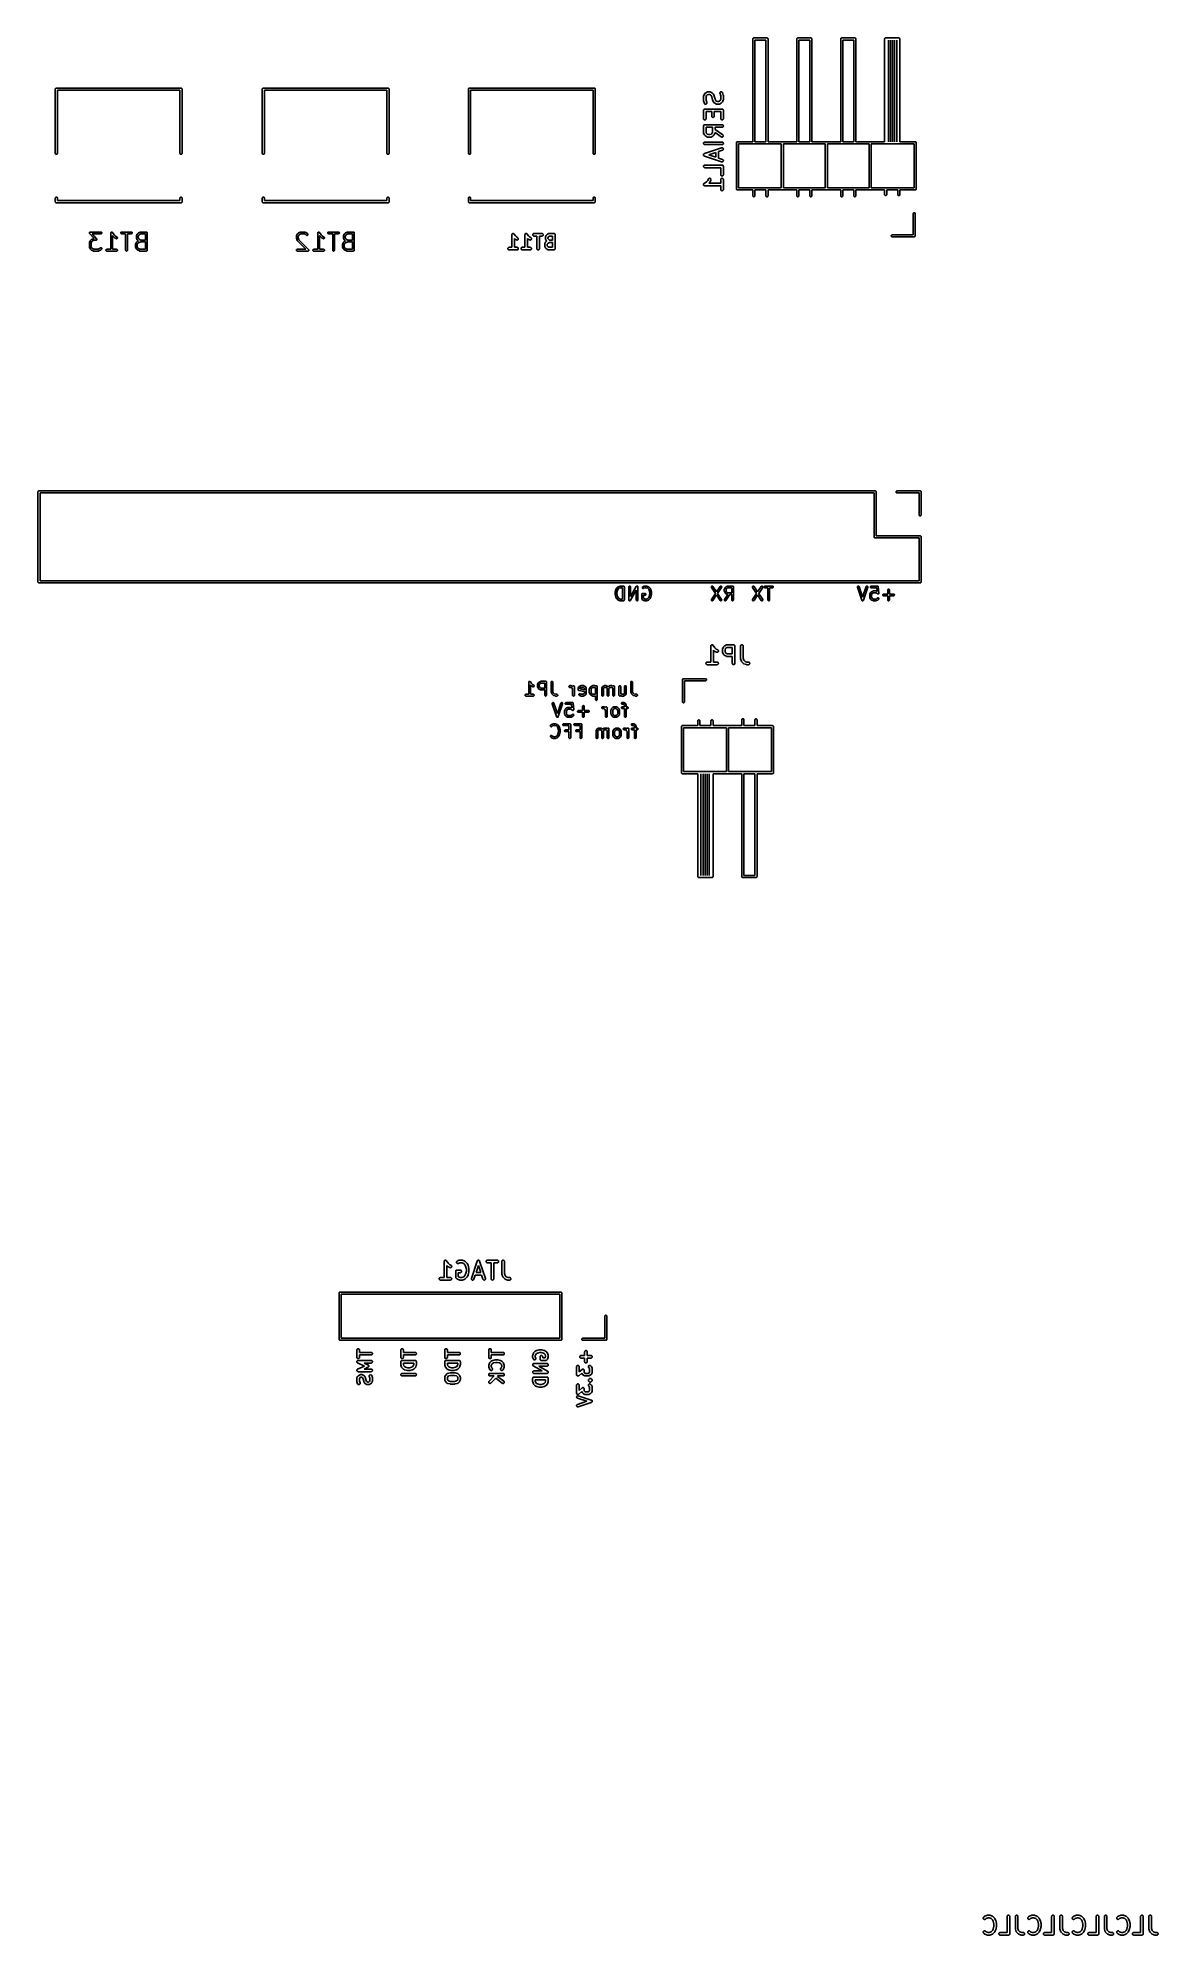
# Model space of a CAD drawing. Extents: x 71 to 135, y -148 to -38.
import ezdxf

# ---------------------------------------------------------------- set-up
doc = ezdxf.new("R2010")
doc.units = 0
doc.layers.add('BLACK', color=7, linetype='CONTINUOUS')

msp = doc.modelspace()

# ---------------------------------------------------------------- linework, layer by layer
at = {"layer": 'BLACK', "linetype": 'CONTINUOUS'}
for p, q in [((111.955, -38.033), (111.956, -38.0212)), ((111.955, -38.0359), (111.955, -38.033)), ((111.955, -43.973), (111.955, -38.0359)), ((111.956, -38.0212), (111.959, -38.0099)), ((111.959, -38.0099), (111.965, -37.9995)), ((111.965, -37.9995), (111.972, -37.9904)), ((111.972, -37.9904), (111.982, -37.9829)), ((111.982, -37.9829), (111.992, -37.9773)), ((111.992, -37.9773), (112.003, -37.9739)), ((112.003, -37.9739), (112.012, -37.973)), ((112.012, -37.973), (112.015, -37.9727)), ((112.015, -37.9727), (112.018, -37.973)), ((112.018, -37.973), (112.772, -37.973)), ((112.075, -38.093), (112.075, -43.973)), ((112.715, -38.093), (112.075, -38.093)), ((112.715, -43.973), (112.715, -38.093)), ((112.772, -37.973), (112.775, -37.9727)), ((112.775, -37.9727), (112.778, -37.973)), ((112.778, -37.973), (112.787, -37.9739)), ((112.787, -37.9739), (112.798, -37.9773)), ((112.798, -37.9773), (112.808, -37.9829)), ((112.808, -37.9829), (112.818, -37.9904)), ((112.818, -37.9904), (112.825, -37.9995)), ((112.825, -37.9995), (112.831, -38.0099)), ((112.831, -38.0099), (112.834, -38.0212)), ((112.834, -38.0212), (112.835, -38.033)), ((112.835, -38.033), (112.835, -38.0359)), ((112.835, -38.0359), (112.835, -43.973)), ((114.495, -38.033), (114.496, -38.0212)), ((114.495, -38.0359), (114.495, -38.033)), ((114.495, -43.973), (114.495, -38.0359)), ((114.496, -38.0212), (114.499, -38.0099)), ((114.499, -38.0099), (114.505, -37.9995)), ((114.505, -37.9995), (114.512, -37.9904)), ((114.512, -37.9904), (114.522, -37.9829)), ((114.522, -37.9829), (114.532, -37.9773)), ((114.532, -37.9773), (114.543, -37.9739)), ((114.543, -37.9739), (114.552, -37.973)), ((114.552, -37.973), (114.555, -37.9727)), ((114.555, -37.9727), (114.558, -37.973)), ((114.558, -37.973), (115.312, -37.973)), ((114.615, -38.093), (114.615, -43.973)), ((115.255, -38.093), (114.615, -38.093)), ((115.255, -43.973), (115.255, -38.093)), ((115.312, -37.973), (115.315, -37.9727)), ((115.315, -37.9727), (115.318, -37.973)), ((115.318, -37.973), (115.327, -37.9739)), ((115.327, -37.9739), (115.338, -37.9773)), ((115.338, -37.9773), (115.348, -37.9829)), ((115.348, -37.9829), (115.358, -37.9904)), ((115.358, -37.9904), (115.365, -37.9995)), ((115.365, -37.9995), (115.371, -38.0099)), ((115.371, -38.0099), (115.374, -38.0212)), ((115.374, -38.0212), (115.375, -38.033)), ((115.375, -38.033), (115.375, -38.0359)), ((115.375, -38.0359), (115.375, -43.973)), ((117.035, -38.033), (117.036, -38.0212)), ((117.035, -38.0359), (117.035, -38.033)), ((117.035, -43.973), (117.035, -38.0359)), ((117.036, -38.0212), (117.039, -38.0099)), ((117.039, -38.0099), (117.045, -37.9995)), ((117.045, -37.9995), (117.052, -37.9904)), ((117.052, -37.9904), (117.062, -37.9829)), ((117.062, -37.9829), (117.072, -37.9773)), ((117.072, -37.9773), (117.083, -37.9739)), ((117.083, -37.9739), (117.092, -37.973)), ((117.092, -37.973), (117.095, -37.9727)), ((117.095, -37.9727), (117.098, -37.973)), ((117.098, -37.973), (117.852, -37.973)), ((117.155, -38.093), (117.155, -43.973)), ((117.795, -38.093), (117.155, -38.093)), ((117.795, -43.973), (117.795, -38.093)), ((117.852, -37.973), (117.855, -37.9727)), ((117.855, -37.9727), (117.858, -37.973)), ((117.858, -37.973), (117.867, -37.9739)), ((117.867, -37.9739), (117.878, -37.9773)), ((117.878, -37.9773), (117.888, -37.9829)), ((117.888, -37.9829), (117.898, -37.9904)), ((117.898, -37.9904), (117.905, -37.9995)), ((117.905, -37.9995), (117.911, -38.0099)), ((117.911, -38.0099), (117.914, -38.0212)), ((117.914, -38.0212), (117.915, -38.033)), ((117.915, -38.033), (117.915, -38.0359)), ((117.915, -38.0359), (117.915, -43.973)), ((119.575, -38.033), (119.576, -38.0212)), ((119.575, -38.0359), (119.575, -38.033)), ((119.575, -43.973), (119.575, -38.0359)), ((119.576, -38.0212), (119.579, -38.0099)), ((119.579, -38.0099), (119.585, -37.9995)), ((119.585, -37.9995), (119.592, -37.9904)), ((119.592, -37.9904), (119.602, -37.9829)), ((119.602, -37.9829), (119.612, -37.9773)), ((119.612, -37.9773), (119.623, -37.9739)), ((119.623, -37.9739), (119.632, -37.973)), ((119.632, -37.973), (119.635, -37.9727)), ((119.635, -37.9727), (119.638, -37.973)), ((119.638, -37.973), (119.732, -37.973)), ((119.732, -37.973), (119.735, -37.9727)), ((119.735, -37.9727), (119.738, -37.973)), ((119.738, -37.973), (119.852, -37.973)), ((119.795, -38.093), (119.795, -43.973)), ((119.795, -43.973), (119.795, -38.093)), ((119.795, -38.093), (119.795, -38.093)), ((119.852, -37.973), (119.855, -37.9727)), ((119.855, -37.9727), (119.858, -37.973)), ((119.858, -37.973), (119.972, -37.973)), ((119.915, -38.093), (119.915, -43.973)), ((119.915, -43.973), (119.915, -38.093)), ((119.915, -38.093), (119.915, -38.093)), ((119.972, -37.973), (119.975, -37.9727)), ((119.975, -37.9727), (119.978, -37.973)), ((119.978, -37.973), (120.092, -37.973)), ((120.035, -38.093), (120.035, -43.973)), ((120.035, -43.973), (120.035, -38.093)), ((120.035, -38.093), (120.035, -38.093)), ((120.092, -37.973), (120.095, -37.9727)), ((120.095, -37.9727), (120.098, -37.973)), ((120.098, -37.973), (120.212, -37.973)), ((120.155, -38.093), (120.155, -43.973)), ((120.155, -43.973), (120.155, -38.093)), ((120.155, -38.093), (120.155, -38.093)), ((120.212, -37.973), (120.215, -37.9727)), ((120.215, -37.9727), (120.218, -37.973)), ((120.218, -37.973), (120.332, -37.973)), ((120.275, -38.093), (120.275, -43.973)), ((120.275, -43.973), (120.275, -38.093)), ((120.275, -38.093), (120.275, -38.093)), ((120.332, -37.973), (120.335, -37.9727)), ((120.335, -37.9727), (120.338, -37.973)), ((120.338, -37.973), (120.392, -37.973)), ((120.392, -37.973), (120.395, -37.9727)), ((120.395, -37.9727), (120.398, -37.973)), ((120.398, -37.973), (120.407, -37.9739)), ((120.407, -37.9739), (120.418, -37.9773)), ((120.418, -37.9773), (120.428, -37.9829)), ((120.428, -37.9829), (120.438, -37.9904)), ((120.438, -37.9904), (120.445, -37.9995)), ((120.445, -37.9995), (120.451, -38.0099)), ((120.451, -38.0099), (120.454, -38.0212)), ((120.454, -38.0212), (120.455, -38.033)), ((120.455, -38.033), (120.455, -38.0359)), ((120.455, -38.0359), (120.455, -43.973)), ((71.6472, -40.934), (71.6484, -40.9216)), ((71.6475, -40.9371), (71.6472, -40.934)), ((71.6475, -44.6371), (71.6475, -40.9371)), ((71.6484, -40.9216), (71.6521, -40.9096)), ((71.6521, -40.9096), (71.6579, -40.8986)), ((71.6579, -40.8986), (71.6659, -40.8889)), ((71.6659, -40.8889), (71.6756, -40.8809)), ((71.6756, -40.8809), (71.6866, -40.8751)), ((71.6866, -40.8751), (71.6986, -40.8714)), ((71.6986, -40.8714), (71.7079, -40.8705)), ((71.7079, -40.8705), (71.711, -40.8702)), ((71.711, -40.8702), (71.7141, -40.8705)), ((71.7141, -40.8705), (78.9079, -40.8705)), ((78.8475, -40.9975), (71.7745, -40.9975)), ((71.7745, -40.9975), (71.7745, -44.6371)), ((78.8475, -44.6371), (78.8475, -40.9975)), ((78.9079, -40.8705), (78.911, -40.8702)), ((78.911, -40.8702), (78.9141, -40.8705)), ((78.9141, -40.8705), (78.9234, -40.8714)), ((78.9234, -40.8714), (78.9354, -40.8751)), ((78.9354, -40.8751), (78.9464, -40.8809)), ((78.9464, -40.8809), (78.9561, -40.8889)), ((78.9561, -40.8889), (78.9641, -40.8986)), ((78.9641, -40.8986), (78.9699, -40.9096)), ((78.9699, -40.9096), (78.9736, -40.9216)), ((78.9736, -40.9216), (78.9748, -40.934)), ((78.9748, -40.934), (78.9745, -40.9371)), ((78.9745, -40.9371), (78.9745, -44.6371)), ((83.6106, -40.934), (83.6118, -40.9216)), ((83.6109, -40.9371), (83.6106, -40.934)), ((83.6109, -44.6371), (83.6109, -40.9371)), ((83.6118, -40.9216), (83.6154, -40.9096)), ((83.6154, -40.9096), (83.6213, -40.8986)), ((83.6213, -40.8986), (83.6293, -40.8889)), ((83.6293, -40.8889), (83.639, -40.8809)), ((83.639, -40.8809), (83.65, -40.8751)), ((83.65, -40.8751), (83.662, -40.8714)), ((83.662, -40.8714), (83.6713, -40.8705)), ((83.6713, -40.8705), (83.6744, -40.8702)), ((83.6744, -40.8702), (83.6775, -40.8705)), ((83.6775, -40.8705), (90.8713, -40.8705)), ((90.8109, -40.9975), (83.7379, -40.9975)), ((83.7379, -40.9975), (83.7379, -44.6371)), ((90.8109, -44.6371), (90.8109, -40.9975)), ((90.8713, -40.8705), (90.8744, -40.8702)), ((90.8744, -40.8702), (90.8775, -40.8705)), ((90.8775, -40.8705), (90.8868, -40.8714)), ((90.8868, -40.8714), (90.8988, -40.8751)), ((90.8988, -40.8751), (90.9098, -40.8809)), ((90.9098, -40.8809), (90.9195, -40.8889)), ((90.9195, -40.8889), (90.9275, -40.8986)), ((90.9275, -40.8986), (90.9333, -40.9096)), ((90.9333, -40.9096), (90.937, -40.9216)), ((90.937, -40.9216), (90.9382, -40.934)), ((90.9382, -40.934), (90.9379, -40.9371)), ((90.9379, -40.9371), (90.9379, -44.6371)), ((95.5232, -40.934), (95.5244, -40.9216)), ((95.5235, -40.9371), (95.5232, -40.934)), ((95.5235, -44.6371), (95.5235, -40.9371)), ((95.5244, -40.9216), (95.528, -40.9096)), ((95.528, -40.9096), (95.5339, -40.8986)), ((95.5339, -40.8986), (95.5419, -40.8889)), ((95.5419, -40.8889), (95.5516, -40.8809)), ((95.5516, -40.8809), (95.5626, -40.8751)), ((95.5626, -40.8751), (95.5746, -40.8714)), ((95.5746, -40.8714), (95.5839, -40.8705)), ((95.5839, -40.8705), (95.587, -40.8702)), ((95.587, -40.8702), (95.5901, -40.8705)), ((95.5901, -40.8705), (102.784, -40.8705)), ((102.724, -40.9975), (95.6505, -40.9975)), ((95.6505, -40.9975), (95.6505, -44.6371)), ((102.724, -44.6371), (102.724, -40.9975)), ((102.784, -40.8705), (102.787, -40.8702)), ((102.787, -40.8702), (102.79, -40.8705)), ((102.79, -40.8705), (102.799, -40.8714)), ((102.799, -40.8714), (102.811, -40.8751)), ((102.811, -40.8751), (102.822, -40.8809)), ((102.822, -40.8809), (102.832, -40.8889)), ((102.832, -40.8889), (102.84, -40.8986)), ((102.84, -40.8986), (102.846, -40.9096)), ((102.846, -40.9096), (102.85, -40.9216)), ((102.85, -40.9216), (102.851, -40.934)), ((102.851, -40.934), (102.85, -40.9371)), ((102.85, -40.9371), (102.85, -44.6371)), ((109.105, -41.3457), (109.106, -41.3435)), ((109.105, -41.3468), (109.105, -41.3457)), ((109.105, -41.5849), (109.105, -41.3468)), ((109.106, -41.5891), (109.105, -41.5849)), ((109.106, -41.3363), (109.107, -41.3312)), ((109.106, -41.3413), (109.106, -41.3363)), ((109.106, -41.3435), (109.106, -41.3413)), ((109.106, -41.5933), (109.106, -41.5891)), ((109.107, -41.5963), (109.106, -41.5933)), ((109.107, -41.3312), (109.108, -41.3291)), ((109.107, -41.5994), (109.107, -41.5963)), ((109.108, -41.6035), (109.107, -41.5994)), ((109.108, -41.3269), (109.11, -41.3221)), ((109.108, -41.3291), (109.108, -41.3269)), ((109.109, -41.6076), (109.108, -41.6035)), ((109.109, -41.6086), (109.109, -41.6076)), ((109.157, -41.7514), (109.109, -41.6086)), ((109.11, -41.3221), (109.111, -41.3172)), ((109.111, -41.3172), (109.113, -41.3153)), ((109.113, -41.3132), (109.161, -41.218)), ((109.113, -41.3153), (109.113, -41.3132)), ((109.161, -41.217), (109.164, -41.2135)), ((109.161, -41.218), (109.161, -41.217)), ((109.164, -41.2135), (109.166, -41.2098)), ((109.166, -41.2098), (109.168, -41.2074)), ((109.168, -41.2074), (109.169, -41.2048)), ((109.169, -41.2048), (109.172, -41.2017)), ((109.172, -41.2017), (109.175, -41.1985)), ((109.175, -41.1985), (109.223, -41.1509)), ((109.223, -41.1501), (109.227, -41.1475)), ((109.223, -41.1509), (109.223, -41.1501)), ((109.227, -41.1475), (109.23, -41.1446)), ((109.23, -41.1446), (109.232, -41.1429)), ((109.232, -41.1429), (109.235, -41.141)), ((109.235, -41.141), (109.239, -41.1391)), ((109.239, -41.1391), (109.242, -41.1368)), ((109.242, -41.1368), (109.337, -41.0892)), ((109.29, -41.2959), (109.255, -41.3645)), ((109.255, -41.3645), (109.255, -41.5727)), ((109.255, -41.5727), (109.299, -41.704)), ((109.32, -41.2655), (109.29, -41.2959)), ((109.389, -41.2313), (109.32, -41.2655)), ((109.337, -41.0892), (109.338, -41.0887)), ((109.338, -41.0887), (109.34, -41.088)), ((109.34, -41.088), (109.342, -41.0869)), ((109.342, -41.0869), (109.347, -41.0855)), ((109.347, -41.0855), (109.352, -41.0837)), ((109.352, -41.0837), (109.354, -41.0834)), ((109.354, -41.0834), (109.356, -41.0827)), ((109.356, -41.0827), (109.361, -41.0822)), ((109.361, -41.0822), (109.366, -41.0814)), ((109.366, -41.0814), (109.369, -41.0815)), ((109.369, -41.0815), (109.371, -41.0813)), ((109.371, -41.0813), (109.466, -41.0813)), ((109.448, -41.2313), (109.389, -41.2313)), ((109.517, -41.2655), (109.448, -41.2313)), ((109.466, -41.0813), (109.467, -41.0813)), ((109.467, -41.0813), (109.469, -41.0815)), ((109.469, -41.0815), (109.472, -41.0815)), ((109.472, -41.0815), (109.477, -41.0824)), ((109.477, -41.0824), (109.482, -41.0829)), ((109.482, -41.0829), (109.484, -41.0836)), ((109.484, -41.0836), (109.486, -41.084)), ((109.486, -41.084), (109.491, -41.0858)), ((109.491, -41.0858), (109.496, -41.0874)), ((109.496, -41.0874), (109.498, -41.0884)), ((109.498, -41.0884), (109.5, -41.0892)), ((109.5, -41.0892), (109.595, -41.1368)), ((109.547, -41.2959), (109.517, -41.2655)), ((109.586, -41.3729), (109.547, -41.2959)), ((109.631, -41.5554), (109.586, -41.3729)), ((109.595, -41.1368), (109.596, -41.1373)), ((109.596, -41.1373), (109.599, -41.1396)), ((109.599, -41.1396), (109.603, -41.1416)), ((109.603, -41.1416), (109.605, -41.1436)), ((109.605, -41.1436), (109.608, -41.1453)), ((109.608, -41.1453), (109.611, -41.1482)), ((109.611, -41.1482), (109.614, -41.1509)), ((109.614, -41.1509), (109.662, -41.1985)), ((109.632, -41.5558), (109.631, -41.5554)), ((109.632, -41.5561), (109.632, -41.5558)), ((109.634, -41.5626), (109.632, -41.5561)), ((109.636, -41.5692), (109.634, -41.5626)), ((109.637, -41.5695), (109.636, -41.5692)), ((109.637, -41.5698), (109.637, -41.5695)), ((109.637, -41.5708), (109.637, -41.5698)), ((109.685, -41.666), (109.637, -41.5708)), ((109.662, -41.1985), (109.663, -41.1992)), ((109.663, -41.1992), (109.665, -41.2025)), ((109.665, -41.2025), (109.668, -41.2056)), ((109.668, -41.2056), (109.67, -41.2082)), ((109.67, -41.2082), (109.672, -41.2107)), ((109.672, -41.2107), (109.674, -41.2144)), ((109.674, -41.2144), (109.676, -41.218)), ((109.676, -41.218), (109.724, -41.3132)), ((109.724, -41.3132), (109.724, -41.3142)), ((109.724, -41.3142), (109.724, -41.3145)), ((109.724, -41.3145), (109.724, -41.3148)), ((109.724, -41.3148), (109.727, -41.3214)), ((109.727, -41.3214), (109.729, -41.3279)), ((109.729, -41.3279), (109.729, -41.3282)), ((109.729, -41.3282), (109.729, -41.3286)), ((109.729, -41.3286), (109.775, -41.5111)), ((109.775, -41.5111), (109.813, -41.588)), ((109.813, -41.588), (109.844, -41.6185)), ((109.844, -41.6185), (109.912, -41.6527)), ((109.912, -41.6527), (109.972, -41.6527)), ((109.972, -41.6527), (110.041, -41.6185)), ((110.041, -41.6185), (110.071, -41.588)), ((110.058, -41.1501), (110.061, -41.1357)), ((110.058, -41.1647), (110.058, -41.1501)), ((110.061, -41.179), (110.058, -41.1647)), ((110.061, -41.1357), (110.066, -41.122)), ((110.062, -41.18), (110.061, -41.179)), ((110.105, -41.3113), (110.062, -41.18)), ((110.066, -41.122), (110.074, -41.1097)), ((110.071, -41.588), (110.105, -41.5195)), ((110.074, -41.1097), (110.084, -41.0992)), ((110.084, -41.0992), (110.096, -41.0908)), ((110.096, -41.0908), (110.11, -41.085)), ((110.105, -41.5195), (110.105, -41.3113)), ((110.11, -41.085), (110.124, -41.0818)), ((110.124, -41.0818), (110.138, -41.0815)), ((110.138, -41.0815), (110.153, -41.084)), ((110.153, -41.084), (110.167, -41.0893)), ((110.167, -41.0893), (110.179, -41.0972)), ((110.179, -41.0972), (110.19, -41.1072)), ((110.19, -41.1072), (110.198, -41.1192)), ((110.198, -41.1192), (110.204, -41.1326)), ((110.247, -41.5708), (110.2, -41.666)), ((110.204, -41.1326), (110.252, -41.2754)), ((110.248, -41.5687), (110.247, -41.5708)), ((110.249, -41.5668), (110.248, -41.5687)), ((110.251, -41.5619), (110.249, -41.5668)), ((110.253, -41.5571), (110.251, -41.5619)), ((110.252, -41.2754), (110.252, -41.2764)), ((110.252, -41.2764), (110.253, -41.2805)), ((110.253, -41.2805), (110.254, -41.2846)), ((110.254, -41.5528), (110.253, -41.5549)), ((110.253, -41.5549), (110.253, -41.5571)), ((110.254, -41.2846), (110.254, -41.2877)), ((110.254, -41.2877), (110.255, -41.2907)), ((110.255, -41.5427), (110.254, -41.5477)), ((110.254, -41.5477), (110.254, -41.5528)), ((110.255, -41.2907), (110.255, -41.2949)), ((110.255, -41.2949), (110.255, -41.2991)), ((110.255, -41.2991), (110.255, -41.5372)), ((110.255, -41.5372), (110.255, -41.5383)), ((110.255, -41.5383), (110.255, -41.5405)), ((110.255, -41.5405), (110.255, -41.5427)), ((109.105, -42.1552), (109.106, -42.1482)), ((109.105, -42.1557), (109.105, -42.1552)), ((109.105, -42.1558), (109.105, -42.1557)), ((109.105, -42.1563), (109.105, -42.1558)), ((109.105, -42.1558), (109.105, -42.1558)), ((109.105, -42.6325), (109.105, -42.1563)), ((109.107, -42.647), (109.105, -42.6325)), ((109.106, -42.1482), (109.107, -42.1412)), ((109.107, -42.1407), (109.109, -42.134)), ((109.107, -42.141), (109.107, -42.1407)), ((109.107, -42.1412), (109.107, -42.141)), ((109.111, -42.6611), (109.107, -42.647)), ((109.109, -42.134), (109.111, -42.1272)), ((109.111, -42.1267), (109.115, -42.1205)), ((109.111, -42.127), (109.111, -42.1267)), ((109.111, -42.1272), (109.111, -42.127)), ((109.118, -42.674), (109.111, -42.6611)), ((109.115, -42.1205), (109.118, -42.1143)), ((109.118, -42.1139), (109.123, -42.1085)), ((109.118, -42.1141), (109.118, -42.1139)), ((109.118, -42.1143), (109.118, -42.1141)), ((109.127, -42.6853), (109.118, -42.674)), ((109.123, -42.1085), (109.128, -42.1031)), ((109.138, -42.6947), (109.127, -42.6853)), ((109.128, -42.1027), (109.133, -42.0983)), ((109.128, -42.1029), (109.128, -42.1027)), ((109.128, -42.1031), (109.128, -42.1029)), ((109.133, -42.0983), (109.139, -42.0938)), ((109.151, -42.7016), (109.138, -42.6947)), ((109.139, -42.0935), (109.146, -42.0903)), ((109.139, -42.0937), (109.139, -42.0935)), ((109.139, -42.0938), (109.139, -42.0937)), ((109.146, -42.0903), (109.152, -42.0869)), ((109.165, -42.7059), (109.151, -42.7016)), ((109.152, -42.0867), (109.159, -42.0847)), ((109.152, -42.0869), (109.152, -42.0867)), ((109.152, -42.0869), (109.152, -42.0869)), ((109.163, -41.7648), (109.157, -41.7514)), ((109.159, -42.0847), (109.166, -42.0827)), ((109.171, -41.7768), (109.163, -41.7648)), ((109.18, -42.7075), (109.165, -42.7059)), ((109.166, -42.0826), (109.173, -42.082)), ((109.166, -42.0827), (109.166, -42.0826)), ((109.166, -42.0827), (109.166, -42.0827)), ((109.182, -41.7868), (109.171, -41.7768)), ((109.173, -42.082), (109.18, -42.0813)), ((109.18, -42.0813), (110.18, -42.0813)), ((109.194, -42.7061), (109.18, -42.7075)), ((109.194, -41.7947), (109.182, -41.7868)), ((109.208, -41.8), (109.194, -41.7947)), ((109.208, -42.702), (109.194, -42.7061)), ((109.222, -41.8025), (109.208, -41.8)), ((109.221, -42.6952), (109.208, -42.702)), ((109.233, -42.6861), (109.221, -42.6952)), ((109.237, -41.8022), (109.222, -41.8025)), ((109.242, -42.6748), (109.233, -42.6861)), ((109.251, -41.799), (109.237, -41.8022)), ((109.249, -42.662), (109.242, -42.6748)), ((109.254, -42.6481), (109.249, -42.662)), ((109.265, -41.7932), (109.251, -41.799)), ((109.255, -42.6335), (109.254, -42.6481)), ((109.582, -42.2313), (109.255, -42.2313)), ((109.255, -42.2313), (109.255, -42.6325)), ((109.255, -42.6325), (109.255, -42.6335)), ((109.277, -41.7848), (109.265, -41.7932)), ((109.287, -41.7743), (109.277, -41.7848)), ((109.295, -41.762), (109.287, -41.7743)), ((109.3, -41.7483), (109.295, -41.762)), ((109.299, -41.704), (109.299, -41.705)), ((109.299, -41.705), (109.303, -41.7193)), ((109.303, -41.7339), (109.3, -41.7483)), ((109.303, -41.7193), (109.303, -41.7339)), ((109.582, -42.4896), (109.582, -42.2313)), ((109.583, -42.5042), (109.582, -42.4896)), ((109.587, -42.5182), (109.583, -42.5042)), ((109.594, -42.5311), (109.587, -42.5182)), ((109.603, -42.5425), (109.594, -42.5311)), ((109.615, -42.5518), (109.603, -42.5425)), ((109.628, -42.5588), (109.615, -42.5518)), ((109.641, -42.5631), (109.628, -42.5588)), ((109.656, -42.5646), (109.641, -42.5631)), ((109.671, -42.5633), (109.656, -42.5646)), ((109.685, -42.5592), (109.671, -42.5633)), ((109.687, -41.6696), (109.685, -41.666)), ((109.698, -42.5524), (109.685, -42.5592)), ((109.689, -41.6733), (109.687, -41.6696)), ((109.691, -41.6758), (109.689, -41.6733)), ((109.693, -41.6784), (109.691, -41.6758)), ((109.695, -41.6815), (109.693, -41.6784)), ((109.698, -41.6848), (109.695, -41.6815)), ((109.699, -41.6855), (109.698, -41.6848)), ((109.709, -42.5432), (109.698, -42.5524)), ((109.746, -41.7331), (109.699, -41.6855)), ((109.718, -42.532), (109.709, -42.5432)), ((109.726, -42.5192), (109.718, -42.532)), ((109.73, -42.5052), (109.726, -42.5192)), ((109.732, -42.4907), (109.73, -42.5052)), ((110.105, -42.2313), (109.732, -42.2313)), ((109.732, -42.2313), (109.732, -42.4896)), ((109.732, -42.4896), (109.732, -42.4907)), ((109.75, -41.7358), (109.746, -41.7331)), ((109.753, -41.7387), (109.75, -41.7358)), ((109.755, -41.7404), (109.753, -41.7387)), ((109.758, -41.7424), (109.755, -41.7404)), ((109.761, -41.7444), (109.758, -41.7424)), ((109.765, -41.7467), (109.761, -41.7444)), ((109.766, -41.7472), (109.765, -41.7467)), ((109.861, -41.7948), (109.766, -41.7472)), ((109.863, -41.7956), (109.861, -41.7948)), ((109.865, -41.7966), (109.863, -41.7956)), ((109.87, -41.7982), (109.865, -41.7966)), ((109.875, -41.8), (109.87, -41.7982)), ((109.877, -41.8004), (109.875, -41.8)), ((109.879, -41.8011), (109.877, -41.8004)), ((109.884, -41.8016), (109.879, -41.8011)), ((109.889, -41.8025), (109.884, -41.8016)), ((109.891, -41.8025), (109.889, -41.8025)), ((109.894, -41.8027), (109.891, -41.8025)), ((109.895, -41.8027), (109.894, -41.8027)), ((109.99, -41.8027), (109.895, -41.8027)), ((109.992, -41.8025), (109.99, -41.8027)), ((109.994, -41.8026), (109.992, -41.8025)), ((109.999, -41.8018), (109.994, -41.8026)), ((110.004, -41.8013), (109.999, -41.8018)), ((110.007, -41.8006), (110.004, -41.8013)), ((110.009, -41.8003), (110.007, -41.8006)), ((110.014, -41.7985), (110.009, -41.8003)), ((110.018, -41.7971), (110.014, -41.7985)), ((110.02, -41.796), (110.018, -41.7971)), ((110.023, -41.7953), (110.02, -41.796)), ((110.119, -41.7472), (110.023, -41.7948)), ((110.023, -41.7948), (110.023, -41.7953)), ((110.105, -42.6325), (110.105, -42.2313)), ((110.107, -42.647), (110.105, -42.6325)), ((110.111, -42.6611), (110.107, -42.647)), ((110.118, -42.674), (110.111, -42.6611)), ((110.127, -42.6853), (110.118, -42.674)), ((110.122, -41.7449), (110.119, -41.7472)), ((110.126, -41.743), (110.122, -41.7449)), ((110.128, -41.741), (110.126, -41.743)), ((110.138, -42.6947), (110.127, -42.6853)), ((110.131, -41.7394), (110.128, -41.741)), ((110.134, -41.7365), (110.131, -41.7394)), ((110.137, -41.7339), (110.134, -41.7365)), ((110.138, -41.7331), (110.137, -41.7339)), ((110.186, -41.6855), (110.138, -41.7331)), ((110.151, -42.7016), (110.138, -42.6947)), ((110.165, -42.7059), (110.151, -42.7016)), ((110.18, -42.7075), (110.165, -42.7059)), ((110.18, -42.0813), (110.181, -42.0813)), ((110.194, -42.7061), (110.18, -42.7075)), ((110.181, -42.0813), (110.181, -42.0813)), ((110.181, -42.0813), (110.181, -42.0813)), ((110.181, -42.0813), (110.181, -42.0813)), ((110.181, -42.0813), (110.188, -42.0821)), ((110.188, -41.6823), (110.186, -41.6855)), ((110.191, -41.6792), (110.188, -41.6823)), ((110.188, -42.0821), (110.195, -42.0828)), ((110.193, -41.6766), (110.191, -41.6792)), ((110.195, -41.6742), (110.193, -41.6766)), ((110.208, -42.702), (110.194, -42.7061)), ((110.197, -41.6705), (110.195, -41.6742)), ((110.195, -42.0828), (110.196, -42.0829)), ((110.196, -42.0829), (110.196, -42.0829)), ((110.196, -42.0829), (110.203, -42.085)), ((110.199, -41.6669), (110.197, -41.6705)), ((110.2, -41.666), (110.199, -41.6669)), ((110.203, -42.085), (110.209, -42.0871)), ((110.221, -42.6952), (110.208, -42.702)), ((110.209, -42.0871), (110.21, -42.0873)), ((110.21, -42.0873), (110.21, -42.0874)), ((110.21, -42.0874), (110.216, -42.0908)), ((110.216, -42.0908), (110.222, -42.0941)), ((110.233, -42.6861), (110.221, -42.6952)), ((110.222, -42.0941), (110.223, -42.0943)), ((110.223, -42.0943), (110.223, -42.0944)), ((110.223, -42.0944), (110.228, -42.099)), ((110.228, -42.099), (110.234, -42.1034)), ((110.242, -42.6748), (110.233, -42.6861)), ((110.234, -42.1034), (110.234, -42.1036)), ((110.234, -42.1036), (110.234, -42.1038)), ((110.234, -42.1038), (110.238, -42.1093)), ((110.238, -42.1093), (110.243, -42.1148)), ((110.249, -42.662), (110.242, -42.6748)), ((110.243, -42.1148), (110.243, -42.115)), ((110.243, -42.115), (110.243, -42.1152)), ((110.243, -42.1152), (110.246, -42.1215)), ((110.246, -42.1215), (110.25, -42.1277)), ((110.254, -42.6481), (110.249, -42.662)), ((110.25, -42.1277), (110.25, -42.128)), ((110.25, -42.128), (110.25, -42.1282)), ((110.25, -42.1282), (110.252, -42.135)), ((110.252, -42.135), (110.254, -42.1417)), ((110.254, -42.1417), (110.254, -42.142)), ((110.254, -42.142), (110.254, -42.1422)), ((110.254, -42.1422), (110.255, -42.1493)), ((110.255, -42.6335), (110.254, -42.6481)), ((110.255, -42.1493), (110.255, -42.1563)), ((110.255, -42.1563), (110.255, -42.6325)), ((110.255, -42.6325), (110.255, -42.6335)), ((109.105, -43.06), (109.106, -43.053)), ((109.105, -43.0605), (109.105, -43.06)), ((109.105, -43.061), (109.105, -43.0605)), ((109.105, -43.0605), (109.105, -43.0605)), ((109.105, -43.0605), (109.105, -43.0605)), ((109.105, -43.442), (109.105, -43.061)), ((109.106, -43.4442), (109.105, -43.442)), ((109.106, -43.053), (109.107, -43.046)), ((109.106, -43.4464), (109.106, -43.4442)), ((109.106, -43.4515), (109.106, -43.4464)), ((109.107, -43.4566), (109.106, -43.4515)), ((109.107, -43.0455), (109.109, -43.0388)), ((109.107, -43.0457), (109.107, -43.0455)), ((109.107, -43.046), (109.107, -43.0457)), ((109.107, -43.4587), (109.107, -43.4566)), ((109.108, -43.4609), (109.107, -43.4587)), ((109.11, -43.4657), (109.108, -43.4609)), ((109.109, -43.0388), (109.111, -43.032)), ((109.111, -43.4706), (109.11, -43.4657)), ((109.111, -43.0315), (109.115, -43.0253)), ((109.111, -43.0317), (109.111, -43.0315)), ((109.111, -43.032), (109.111, -43.0317)), ((109.112, -43.4725), (109.111, -43.4706)), ((109.113, -43.4746), (109.112, -43.4725)), ((109.113, -43.4755), (109.113, -43.4746)), ((109.161, -43.5708), (109.113, -43.4755)), ((109.115, -43.0253), (109.118, -43.0191)), ((109.118, -43.0187), (109.123, -43.0133)), ((109.118, -43.0189), (109.118, -43.0187)), ((109.118, -43.0191), (109.118, -43.0189)), ((109.123, -43.0133), (109.128, -43.0078)), ((109.128, -43.0075), (109.133, -43.0031)), ((109.128, -43.0077), (109.128, -43.0075)), ((109.128, -43.0078), (109.128, -43.0077)), ((109.133, -43.0031), (109.139, -42.9986)), ((109.139, -42.9983), (109.146, -42.995)), ((109.139, -42.9985), (109.139, -42.9983)), ((109.139, -42.9986), (109.139, -42.9985)), ((109.146, -42.995), (109.152, -42.9917)), ((109.152, -42.9915), (109.159, -42.9895)), ((109.152, -42.9916), (109.152, -42.9915)), ((109.152, -42.9917), (109.152, -42.9916)), ((109.159, -42.9895), (109.166, -42.9875)), ((109.163, -43.5743), (109.161, -43.5708)), ((109.165, -43.5781), (109.163, -43.5743)), ((109.167, -43.5805), (109.165, -43.5781)), ((109.166, -42.9874), (109.173, -42.9867)), ((109.166, -42.9875), (109.166, -42.9874)), ((109.166, -42.9874), (109.166, -42.9874)), ((109.169, -43.5832), (109.167, -43.5805)), ((109.172, -43.5862), (109.169, -43.5832)), ((109.174, -43.5895), (109.172, -43.5862)), ((109.173, -42.9867), (109.18, -42.986)), ((109.175, -43.5903), (109.174, -43.5895)), ((109.223, -43.6379), (109.175, -43.5903)), ((109.18, -42.986), (110.18, -42.986)), ((109.226, -43.6406), (109.223, -43.6379)), ((109.229, -43.6435), (109.226, -43.6406)), ((109.231, -43.6452), (109.229, -43.6435)), ((109.234, -43.6472), (109.231, -43.6452)), ((109.238, -43.6492), (109.234, -43.6472)), ((109.241, -43.6515), (109.238, -43.6492)), ((109.242, -43.6519), (109.241, -43.6515)), ((109.337, -43.6996), (109.242, -43.6519)), ((109.255, -43.136), (109.255, -43.4243)), ((109.629, -43.136), (109.255, -43.136)), ((109.255, -43.4243), (109.29, -43.4928)), ((109.29, -43.4928), (109.32, -43.5232)), ((109.32, -43.5232), (109.389, -43.5575)), ((109.339, -43.7003), (109.337, -43.6996)), ((109.341, -43.7014), (109.339, -43.7003)), ((109.346, -43.703), (109.341, -43.7014)), ((109.351, -43.7048), (109.346, -43.703)), ((109.353, -43.7052), (109.351, -43.7048)), ((109.355, -43.7058), (109.353, -43.7052)), ((109.36, -43.7064), (109.355, -43.7058)), ((109.365, -43.7073), (109.36, -43.7064)), ((109.368, -43.7072), (109.365, -43.7073)), ((109.37, -43.7075), (109.368, -43.7072)), ((109.371, -43.7075), (109.37, -43.7075)), ((109.514, -43.7075), (109.371, -43.7075)), ((109.389, -43.5575), (109.496, -43.5575)), ((109.496, -43.5575), (109.565, -43.5232)), ((109.516, -43.7073), (109.514, -43.7075)), ((109.518, -43.7073), (109.516, -43.7073)), ((109.523, -43.7065), (109.518, -43.7073)), ((109.528, -43.706), (109.523, -43.7065)), ((109.53, -43.7054), (109.528, -43.706)), ((109.533, -43.7051), (109.53, -43.7054)), ((109.537, -43.7033), (109.533, -43.7051)), ((109.542, -43.7018), (109.537, -43.7033)), ((109.544, -43.7008), (109.542, -43.7018)), ((109.546, -43.7), (109.544, -43.7008)), ((109.547, -43.6996), (109.546, -43.7)), ((109.642, -43.6519), (109.547, -43.6996)), ((109.565, -43.5232), (109.595, -43.4928)), ((109.595, -43.4928), (109.629, -43.4243)), ((109.629, -43.4243), (109.629, -43.136)), ((109.646, -43.6497), (109.642, -43.6519)), ((109.65, -43.6478), (109.646, -43.6497)), ((109.652, -43.6458), (109.65, -43.6478)), ((109.655, -43.6441), (109.652, -43.6458)), ((109.658, -43.6413), (109.655, -43.6441)), ((109.661, -43.6386), (109.658, -43.6413)), ((109.662, -43.6379), (109.661, -43.6386)), ((109.71, -43.5903), (109.662, -43.6379)), ((109.712, -43.587), (109.71, -43.5903)), ((109.715, -43.584), (109.712, -43.587)), ((109.717, -43.5814), (109.715, -43.584)), ((109.719, -43.579), (109.717, -43.5814)), ((109.721, -43.5753), (109.719, -43.579)), ((109.723, -43.5717), (109.721, -43.5753)), ((109.724, -43.5708), (109.723, -43.5717)), ((109.771, -43.4755), (109.724, -43.5708)), ((109.772, -43.4735), (109.771, -43.4755)), ((109.773, -43.4715), (109.772, -43.4735)), ((109.775, -43.4667), (109.773, -43.4715)), ((109.777, -43.4619), (109.775, -43.4667)), ((109.778, -43.4576), (109.777, -43.4597)), ((109.777, -43.4597), (109.777, -43.4619)), ((109.779, -43.4474), (109.778, -43.4525)), ((109.778, -43.4525), (109.778, -43.4576)), ((110.18, -43.136), (109.779, -43.136)), ((109.779, -43.136), (109.779, -43.2601)), ((109.779, -43.2601), (110.223, -43.571)), ((110.137, -43.6939), (109.779, -43.4432)), ((109.779, -43.4432), (109.779, -43.4452)), ((109.779, -43.4452), (109.779, -43.4474)), ((110.15, -43.7011), (110.137, -43.6939)), ((110.164, -43.7057), (110.15, -43.7011)), ((110.179, -43.7075), (110.164, -43.7057)), ((110.193, -43.7064), (110.179, -43.7075)), ((110.18, -42.986), (110.181, -42.9861)), ((110.195, -43.1346), (110.18, -43.136)), ((110.181, -42.9861), (110.196, -42.9877)), ((110.207, -43.7025), (110.193, -43.7064)), ((110.209, -43.1304), (110.195, -43.1346)), ((110.196, -42.9877), (110.21, -42.9921)), ((110.22, -43.6959), (110.207, -43.7025)), ((110.222, -43.1235), (110.209, -43.1304)), ((110.21, -42.9921), (110.223, -42.9992)), ((110.232, -43.687), (110.22, -43.6959)), ((110.233, -43.1143), (110.222, -43.1235)), ((110.223, -42.9992), (110.234, -43.0086)), ((110.223, -43.571), (110.224, -43.5716)), ((110.224, -43.5716), (110.235, -43.5813)), ((110.242, -43.6759), (110.232, -43.687)), ((110.243, -43.103), (110.233, -43.1143)), ((110.234, -43.0086), (110.243, -43.02)), ((110.235, -43.5813), (110.244, -43.5929)), ((110.249, -43.6632), (110.242, -43.6759)), ((110.243, -43.02), (110.25, -43.033)), ((110.25, -43.0901), (110.243, -43.103)), ((110.244, -43.5929), (110.251, -43.6061)), ((110.253, -43.6493), (110.249, -43.6632)), ((110.25, -43.033), (110.254, -43.047)), ((110.254, -43.0761), (110.25, -43.0901)), ((110.251, -43.6061), (110.254, -43.6202)), ((110.255, -43.6348), (110.253, -43.6493)), ((110.254, -43.047), (110.255, -43.0616)), ((110.255, -43.0616), (110.254, -43.0761)), ((110.254, -43.6202), (110.255, -43.6348)), ((71.6484, -44.6464), (71.6475, -44.6371)), ((71.6521, -44.6584), (71.6484, -44.6464)), ((71.6579, -44.6694), (71.6521, -44.6584)), ((71.6659, -44.6791), (71.6579, -44.6694)), ((71.6756, -44.6871), (71.6659, -44.6791)), ((71.6866, -44.6929), (71.6756, -44.6871)), ((71.6986, -44.6966), (71.6866, -44.6929)), ((71.711, -44.6978), (71.6986, -44.6966)), ((71.7234, -44.6966), (71.711, -44.6978)), ((71.7354, -44.6929), (71.7234, -44.6966)), ((71.7464, -44.6871), (71.7354, -44.6929)), ((71.7561, -44.6791), (71.7464, -44.6871)), ((71.7641, -44.6694), (71.7561, -44.6791)), ((71.7699, -44.6584), (71.7641, -44.6694)), ((71.7736, -44.6464), (71.7699, -44.6584)), ((71.7745, -44.6371), (71.7736, -44.6464)), ((78.8484, -44.6464), (78.8475, -44.6371)), ((78.8521, -44.6584), (78.8484, -44.6464)), ((78.8579, -44.6694), (78.8521, -44.6584)), ((78.8659, -44.6791), (78.8579, -44.6694)), ((78.8756, -44.6871), (78.8659, -44.6791)), ((78.8866, -44.6929), (78.8756, -44.6871)), ((78.8986, -44.6966), (78.8866, -44.6929)), ((78.911, -44.6978), (78.8986, -44.6966)), ((78.9234, -44.6966), (78.911, -44.6978)), ((78.9354, -44.6929), (78.9234, -44.6966)), ((78.9464, -44.6871), (78.9354, -44.6929)), ((78.9561, -44.6791), (78.9464, -44.6871)), ((78.9641, -44.6694), (78.9561, -44.6791)), ((78.9699, -44.6584), (78.9641, -44.6694)), ((78.9736, -44.6464), (78.9699, -44.6584)), ((78.9745, -44.6371), (78.9736, -44.6464)), ((83.6118, -44.6464), (83.6109, -44.6371)), ((83.6155, -44.6584), (83.6118, -44.6464)), ((83.6213, -44.6694), (83.6155, -44.6584)), ((83.6293, -44.6791), (83.6213, -44.6694)), ((83.639, -44.6871), (83.6293, -44.6791)), ((83.65, -44.6929), (83.639, -44.6871)), ((83.662, -44.6966), (83.65, -44.6929)), ((83.6744, -44.6978), (83.662, -44.6966)), ((83.6868, -44.6966), (83.6744, -44.6978)), ((83.6988, -44.6929), (83.6868, -44.6966)), ((83.7098, -44.6871), (83.6988, -44.6929)), ((83.7195, -44.6791), (83.7098, -44.6871)), ((83.7275, -44.6694), (83.7195, -44.6791)), ((83.7334, -44.6584), (83.7275, -44.6694)), ((83.737, -44.6464), (83.7334, -44.6584)), ((83.7379, -44.6371), (83.737, -44.6464)), ((90.8118, -44.6464), (90.8109, -44.6371)), ((90.8155, -44.6584), (90.8118, -44.6464)), ((90.8213, -44.6694), (90.8155, -44.6584)), ((90.8293, -44.6791), (90.8213, -44.6694)), ((90.839, -44.6871), (90.8293, -44.6791)), ((90.85, -44.6929), (90.839, -44.6871)), ((90.862, -44.6966), (90.85, -44.6929)), ((90.8744, -44.6978), (90.862, -44.6966)), ((90.8868, -44.6966), (90.8744, -44.6978)), ((90.8988, -44.6929), (90.8868, -44.6966)), ((90.9098, -44.6871), (90.8988, -44.6929)), ((90.9195, -44.6791), (90.9098, -44.6871)), ((90.9275, -44.6694), (90.9195, -44.6791)), ((90.9333, -44.6584), (90.9275, -44.6694)), ((90.937, -44.6464), (90.9333, -44.6584)), ((90.9379, -44.6371), (90.937, -44.6464)), ((95.5244, -44.6464), (95.5235, -44.6371)), ((95.5281, -44.6584), (95.5244, -44.6464)), ((95.5339, -44.6694), (95.5281, -44.6584)), ((95.5419, -44.6791), (95.5339, -44.6694)), ((95.5516, -44.6871), (95.5419, -44.6791)), ((95.5626, -44.6929), (95.5516, -44.6871)), ((95.5746, -44.6966), (95.5626, -44.6929)), ((95.587, -44.6978), (95.5746, -44.6966)), ((95.5994, -44.6966), (95.587, -44.6978)), ((95.6114, -44.6929), (95.5994, -44.6966)), ((95.6224, -44.6871), (95.6114, -44.6929)), ((95.6321, -44.6791), (95.6224, -44.6871)), ((95.6401, -44.6694), (95.6321, -44.6791)), ((95.6459, -44.6584), (95.6401, -44.6694)), ((95.6496, -44.6464), (95.6459, -44.6584)), ((95.6505, -44.6371), (95.6496, -44.6464)), ((102.724, -44.6464), (102.724, -44.6371)), ((102.728, -44.6584), (102.724, -44.6464)), ((102.734, -44.6694), (102.728, -44.6584)), ((102.742, -44.6791), (102.734, -44.6694)), ((102.752, -44.6871), (102.742, -44.6791)), ((102.763, -44.6929), (102.752, -44.6871)), ((102.775, -44.6966), (102.763, -44.6929)), ((102.787, -44.6978), (102.775, -44.6966)), ((102.799, -44.6966), (102.787, -44.6978)), ((102.811, -44.6929), (102.799, -44.6966)), ((102.822, -44.6871), (102.811, -44.6929)), ((102.832, -44.6791), (102.822, -44.6871)), ((102.84, -44.6694), (102.832, -44.6791)), ((102.846, -44.6584), (102.84, -44.6694)), ((102.85, -44.6464), (102.846, -44.6584)), ((102.85, -44.6371), (102.85, -44.6464)), ((109.105, -44.0605), (109.107, -44.046)), ((109.107, -44.0751), (109.105, -44.0605)), ((109.106, -44.7177), (109.107, -44.7127)), ((109.106, -44.7199), (109.106, -44.7177)), ((109.106, -44.722), (109.106, -44.7199)), ((109.106, -44.7272), (109.106, -44.722)), ((109.106, -44.7324), (109.106, -44.7272)), ((109.106, -44.7345), (109.106, -44.7324)), ((109.106, -44.7366), (109.106, -44.7345)), ((109.107, -44.7417), (109.106, -44.7366)), ((109.107, -44.046), (109.111, -44.032)), ((109.111, -44.0891), (109.107, -44.0751)), ((109.107, -44.7127), (109.108, -44.7076)), ((109.108, -44.7468), (109.107, -44.7417)), ((109.108, -44.7076), (109.109, -44.7056)), ((109.109, -44.7488), (109.108, -44.7468)), ((109.109, -44.7035), (109.112, -44.6988)), ((109.109, -44.7056), (109.109, -44.7035)), ((109.109, -44.7509), (109.109, -44.7488)), ((109.111, -44.7557), (109.109, -44.7509)), ((109.111, -44.032), (109.118, -44.0191)), ((109.118, -44.1021), (109.111, -44.0891)), ((109.113, -44.7606), (109.111, -44.7557)), ((109.112, -44.6988), (109.113, -44.6939)), ((109.113, -44.6939), (109.115, -44.6921)), ((109.114, -44.7624), (109.113, -44.7606)), ((109.115, -44.7643), (109.114, -44.7624)), ((109.115, -44.6902), (109.118, -44.686)), ((109.115, -44.6921), (109.115, -44.6902)), ((109.118, -44.7686), (109.115, -44.7643)), ((109.118, -44.0191), (109.128, -44.0078)), ((109.127, -44.1135), (109.118, -44.1021)), ((109.118, -44.686), (109.121, -44.6816)), ((109.121, -44.773), (109.118, -44.7686)), ((109.121, -44.6816), (109.123, -44.68)), ((109.122, -44.7746), (109.121, -44.773)), ((109.123, -44.7764), (109.122, -44.7746)), ((109.123, -44.68), (109.124, -44.6783)), ((109.127, -44.78), (109.123, -44.7764)), ((109.124, -44.6783), (109.128, -44.6747)), ((109.138, -44.1229), (109.127, -44.1135)), ((109.131, -44.7838), (109.127, -44.78)), ((109.128, -44.0078), (109.139, -43.9986)), ((109.128, -44.6747), (109.131, -44.671)), ((109.131, -44.671), (109.133, -44.6697)), ((109.132, -44.785), (109.131, -44.7838)), ((109.134, -44.7865), (109.132, -44.785)), ((109.133, -44.6697), (109.135, -44.6683)), ((109.138, -44.7893), (109.134, -44.7865)), ((109.135, -44.6683), (109.139, -44.6655)), ((109.151, -44.13), (109.138, -44.1229)), ((109.142, -44.7924), (109.138, -44.7893)), ((109.139, -43.9986), (109.152, -43.9917)), ((109.139, -44.6655), (109.143, -44.6625)), ((109.144, -44.7933), (109.142, -44.7924)), ((109.143, -44.6625), (109.145, -44.6616)), ((109.146, -44.7944), (109.144, -44.7933)), ((109.145, -44.6616), (109.147, -44.6605)), ((109.151, -44.7963), (109.146, -44.7944)), ((109.147, -44.6605), (109.152, -44.6587)), ((109.165, -44.1344), (109.151, -44.13)), ((109.156, -44.7985), (109.151, -44.7963)), ((109.152, -43.9917), (109.166, -43.9875)), ((109.152, -44.6587), (109.157, -44.6566)), ((109.157, -44.7989), (109.156, -44.7985)), ((109.157, -44.6566), (110.157, -44.3232)), ((110.157, -45.1322), (109.157, -44.7989)), ((109.179, -44.136), (109.165, -44.1344)), ((109.166, -43.9875), (109.18, -43.986)), ((109.18, -44.136), (109.179, -44.136)), ((109.18, -43.986), (110.18, -43.986)), ((110.18, -44.136), (109.18, -44.136)), ((109.82, -44.5937), (109.418, -44.7277)), ((109.418, -44.7277), (109.82, -44.8618)), ((109.82, -44.8618), (109.82, -44.5937)), ((110.204, -44.4655), (109.97, -44.5437)), ((109.97, -44.5437), (109.97, -44.9118)), ((109.97, -44.9118), (110.204, -44.9899)), ((110.157, -44.3232), (110.158, -44.3229)), ((110.158, -44.3229), (110.172, -44.3199)), ((110.172, -44.3199), (110.187, -44.3196)), ((110.18, -43.986), (110.181, -43.9861)), ((110.195, -44.1346), (110.18, -44.136)), ((110.181, -43.9861), (110.196, -43.9877)), ((110.187, -44.3196), (110.201, -44.3223)), ((110.209, -44.1304), (110.195, -44.1346)), ((110.196, -43.9877), (110.21, -43.9921)), ((110.201, -44.3223), (110.215, -44.3277)), ((110.217, -44.4596), (110.204, -44.4655)), ((110.222, -44.1235), (110.209, -44.1304)), ((110.21, -43.9921), (110.223, -43.9992)), ((110.215, -44.3277), (110.227, -44.3356)), ((110.229, -44.4511), (110.217, -44.4596)), ((110.233, -44.1143), (110.222, -44.1235)), ((110.223, -43.9992), (110.234, -44.0086)), ((110.227, -44.3356), (110.237, -44.3457)), ((110.24, -44.4405), (110.229, -44.4511)), ((110.243, -44.103), (110.233, -44.1143)), ((110.234, -44.0086), (110.243, -44.02)), ((110.237, -44.3457), (110.246, -44.3577)), ((110.247, -44.4282), (110.24, -44.4405)), ((110.243, -44.02), (110.25, -44.033)), ((110.25, -44.0901), (110.243, -44.103)), ((110.246, -44.3577), (110.252, -44.3712)), ((110.253, -44.4145), (110.247, -44.4282)), ((110.25, -44.033), (110.254, -44.047)), ((110.254, -44.0761), (110.25, -44.0901)), ((110.252, -44.3712), (110.255, -44.3855)), ((110.255, -44.4001), (110.253, -44.4145)), ((110.254, -44.047), (110.255, -44.0616)), ((110.255, -44.0616), (110.254, -44.0761)), ((110.255, -44.3855), (110.255, -44.4001)), ((111.005, -44.033), (111.006, -44.0212)), ((111.005, -44.036), (111.005, -44.033)), ((111.005, -46.6901), (111.005, -44.036)), ((111.006, -44.0212), (111.009, -44.0099)), ((111.009, -44.0099), (111.015, -43.9995)), ((111.015, -43.9995), (111.022, -43.9904)), ((111.022, -43.9904), (111.032, -43.9829)), ((111.032, -43.9829), (111.042, -43.9773)), ((111.042, -43.9773), (111.053, -43.9739)), ((111.053, -43.9739), (111.062, -43.973)), ((111.062, -43.973), (111.065, -43.9727)), ((111.062, -43.973), (111.062, -43.973)), ((111.065, -43.9727), (111.068, -43.973)), ((111.068, -43.973), (111.955, -43.973)), ((112.012, -44.093), (111.125, -44.093)), ((111.125, -44.093), (111.125, -46.633)), ((112.015, -44.0933), (112.012, -44.093)), ((112.018, -44.093), (112.015, -44.0933)), ((112.772, -44.093), (112.018, -44.093)), ((112.075, -43.973), (112.715, -43.973)), ((112.775, -44.0933), (112.772, -44.093)), ((112.778, -44.093), (112.775, -44.0933)), ((113.605, -44.093), (112.778, -44.093)), ((112.835, -43.973), (113.662, -43.973)), ((113.605, -46.633), (113.605, -44.093)), ((113.662, -43.973), (113.665, -43.9727)), ((113.665, -43.9727), (113.668, -43.973)), ((113.668, -43.973), (114.495, -43.973)), ((114.552, -44.093), (113.725, -44.093)), ((113.725, -44.093), (113.725, -46.633)), ((114.555, -44.0933), (114.552, -44.093)), ((114.558, -44.093), (114.555, -44.0933)), ((115.312, -44.093), (114.558, -44.093)), ((114.615, -43.973), (115.255, -43.973)), ((115.315, -44.0933), (115.312, -44.093)), ((115.318, -44.093), (115.315, -44.0933)), ((116.145, -44.093), (115.318, -44.093)), ((115.375, -43.973), (116.202, -43.973)), ((116.145, -46.633), (116.145, -44.093)), ((116.202, -43.973), (116.205, -43.9727)), ((116.205, -43.9727), (116.208, -43.973)), ((116.208, -43.973), (117.035, -43.973)), ((117.092, -44.093), (116.265, -44.093)), ((116.265, -44.093), (116.265, -46.633)), ((117.095, -44.0933), (117.092, -44.093)), ((117.098, -44.093), (117.095, -44.0933)), ((117.852, -44.093), (117.098, -44.093)), ((117.155, -43.973), (117.795, -43.973)), ((117.855, -44.0933), (117.852, -44.093)), ((117.858, -44.093), (117.855, -44.0933)), ((118.685, -44.093), (117.858, -44.093)), ((117.915, -43.973), (118.742, -43.973)), ((118.685, -46.633), (118.685, -44.093)), ((118.742, -43.973), (118.745, -43.9727)), ((118.745, -43.9727), (118.748, -43.973)), ((118.748, -43.973), (119.575, -43.973)), ((119.632, -44.093), (118.805, -44.093)), ((118.805, -44.093), (118.805, -46.633)), ((119.635, -44.0933), (119.632, -44.093)), ((119.638, -44.093), (119.635, -44.0933)), ((119.732, -44.093), (119.638, -44.093)), ((119.735, -44.0933), (119.732, -44.093)), ((119.738, -44.093), (119.735, -44.0933)), ((119.852, -44.093), (119.738, -44.093)), ((119.855, -44.0933), (119.852, -44.093)), ((119.858, -44.093), (119.855, -44.0933)), ((119.972, -44.093), (119.858, -44.093)), ((119.975, -44.0933), (119.972, -44.093)), ((119.978, -44.093), (119.975, -44.0933)), ((120.092, -44.093), (119.978, -44.093)), ((120.095, -44.0933), (120.092, -44.093)), ((120.098, -44.093), (120.095, -44.0933)), ((120.212, -44.093), (120.098, -44.093)), ((120.215, -44.0933), (120.212, -44.093)), ((120.218, -44.093), (120.215, -44.0933)), ((120.332, -44.093), (120.218, -44.093)), ((120.335, -44.0933), (120.332, -44.093)), ((120.338, -44.093), (120.335, -44.0933)), ((120.392, -44.093), (120.338, -44.093)), ((120.395, -44.0933), (120.392, -44.093)), ((120.398, -44.093), (120.395, -44.0933)), ((121.285, -44.093), (120.398, -44.093)), ((120.455, -43.973), (121.342, -43.973)), ((121.285, -46.633), (121.285, -44.093)), ((121.342, -43.973), (121.345, -43.9727)), ((121.345, -43.9727), (121.348, -43.973)), ((121.348, -43.973), (121.348, -43.973)), ((121.348, -43.973), (121.357, -43.9739)), ((121.357, -43.9739), (121.368, -43.9773)), ((121.368, -43.9773), (121.378, -43.9829)), ((121.378, -43.9829), (121.388, -43.9904)), ((121.388, -43.9904), (121.395, -43.9995)), ((121.395, -43.9995), (121.401, -44.0099)), ((121.401, -44.0099), (121.404, -44.0212)), ((121.404, -44.0212), (121.405, -44.033)), ((121.405, -44.033), (121.405, -44.0359)), ((121.405, -44.0359), (121.405, -46.6901)), ((109.105, -45.3939), (109.107, -45.3793)), ((109.107, -45.4084), (109.105, -45.3939)), ((109.107, -45.3793), (109.111, -45.3653)), ((109.111, -45.4225), (109.107, -45.4084)), ((109.111, -45.3653), (109.118, -45.3524)), ((109.118, -45.4354), (109.111, -45.4225)), ((109.118, -45.3524), (109.128, -45.3412)), ((109.127, -45.4469), (109.118, -45.4354)), ((109.138, -45.4563), (109.127, -45.4469)), ((109.128, -45.3412), (109.139, -45.3319)), ((109.151, -45.4633), (109.138, -45.4563)), ((109.139, -45.3319), (109.152, -45.325)), ((109.165, -45.4677), (109.151, -45.4633)), ((109.152, -45.325), (109.166, -45.3208)), ((109.179, -45.4694), (109.165, -45.4677)), ((109.166, -45.3208), (109.18, -45.3194)), ((109.18, -45.4694), (109.179, -45.4694)), ((109.18, -45.3194), (110.18, -45.3194)), ((110.105, -45.4694), (109.18, -45.4694)), ((110.105, -45.8706), (110.105, -45.4694)), ((110.107, -45.8851), (110.105, -45.8706)), ((110.111, -45.8992), (110.107, -45.8851)), ((110.118, -45.9121), (110.111, -45.8992)), ((110.127, -45.9234), (110.118, -45.9121)), ((110.138, -45.9327), (110.127, -45.9234)), ((110.151, -45.9397), (110.138, -45.9327)), ((110.165, -45.944), (110.151, -45.9397)), ((110.171, -45.1354), (110.157, -45.1322)), ((110.18, -45.9456), (110.165, -45.944)), ((110.186, -45.1359), (110.171, -45.1354)), ((110.18, -45.3194), (110.181, -45.3194)), ((110.194, -45.9442), (110.18, -45.9456)), ((110.181, -45.3194), (110.181, -45.3194)), ((110.181, -45.3194), (110.181, -45.3194)), ((110.181, -45.3194), (110.181, -45.3194)), ((110.181, -45.3194), (110.188, -45.3202)), ((110.2, -45.1334), (110.186, -45.1359)), ((110.188, -45.3202), (110.195, -45.3209)), ((110.208, -45.9401), (110.194, -45.9442)), ((110.195, -45.3209), (110.196, -45.321)), ((110.196, -45.321), (110.196, -45.321)), ((110.196, -45.321), (110.203, -45.3231)), ((110.214, -45.1282), (110.2, -45.1334)), ((110.203, -45.3231), (110.209, -45.3252)), ((110.204, -44.9899), (110.205, -44.9902)), ((110.205, -44.9902), (110.218, -44.9964)), ((110.221, -45.9333), (110.208, -45.9401)), ((110.209, -45.3252), (110.21, -45.3254)), ((110.21, -45.3254), (110.21, -45.3254)), ((110.21, -45.3254), (110.216, -45.3289)), ((110.226, -45.1205), (110.214, -45.1282)), ((110.216, -45.3289), (110.222, -45.3322)), ((110.218, -44.9964), (110.23, -45.005)), ((110.233, -45.9242), (110.221, -45.9333)), ((110.222, -45.3322), (110.223, -45.3324)), ((110.223, -45.3324), (110.223, -45.3325)), ((110.223, -45.3325), (110.228, -45.337)), ((110.237, -45.1105), (110.226, -45.1205)), ((110.228, -45.337), (110.234, -45.3415)), ((110.23, -45.005), (110.24, -45.0157)), ((110.242, -45.9129), (110.233, -45.9242)), ((110.234, -45.3415), (110.234, -45.3417)), ((110.234, -45.3417), (110.234, -45.3419)), ((110.234, -45.3419), (110.238, -45.3474)), ((110.245, -45.0986), (110.237, -45.1105)), ((110.238, -45.3474), (110.243, -45.3529)), ((110.24, -45.0157), (110.248, -45.0282)), ((110.249, -45.9001), (110.242, -45.9129)), ((110.243, -45.3529), (110.243, -45.3531)), ((110.243, -45.3531), (110.243, -45.3533)), ((110.243, -45.3533), (110.246, -45.3596)), ((110.251, -45.0853), (110.245, -45.0986)), ((110.246, -45.3596), (110.25, -45.3658)), ((110.248, -45.0282), (110.253, -45.0419)), ((110.254, -45.8862), (110.249, -45.9001)), ((110.25, -45.3658), (110.25, -45.3661)), ((110.25, -45.3661), (110.25, -45.3663)), ((110.25, -45.3663), (110.252, -45.3731)), ((110.255, -45.071), (110.251, -45.0853)), ((110.252, -45.3731), (110.254, -45.3798)), ((110.253, -45.0419), (110.255, -45.0564)), ((110.254, -45.3798), (110.254, -45.3801)), ((110.254, -45.3801), (110.254, -45.3803)), ((110.254, -45.3803), (110.255, -45.3873)), ((110.255, -45.8716), (110.254, -45.8862)), ((110.255, -45.0564), (110.255, -45.071)), ((110.255, -45.3873), (110.255, -45.3944)), ((110.255, -45.3944), (110.255, -45.8706)), ((110.255, -45.8706), (110.255, -45.8716)), ((109.105, -46.4415), (109.106, -46.4344)), ((109.105, -46.4416), (109.105, -46.4415)), ((109.105, -46.4415), (109.105, -46.4415)), ((109.106, -46.449), (109.105, -46.4416)), ((109.106, -46.4344), (109.107, -46.427)), ((109.107, -46.4561), (109.106, -46.449)), ((109.107, -46.4269), (109.109, -46.4198)), ((109.107, -46.427), (109.107, -46.4269)), ((109.107, -46.427), (109.107, -46.427)), ((109.107, -46.4562), (109.107, -46.4561)), ((109.107, -46.4561), (109.107, -46.4561)), ((109.109, -46.463), (109.107, -46.4562)), ((109.109, -46.4198), (109.111, -46.413)), ((109.111, -46.4701), (109.109, -46.463)), ((109.111, -46.4129), (109.115, -46.4065)), ((109.111, -46.413), (109.111, -46.4129)), ((109.111, -46.413), (109.111, -46.413)), ((109.111, -46.4702), (109.111, -46.4701)), ((109.111, -46.4701), (109.111, -46.4701)), ((109.114, -46.4768), (109.111, -46.4702)), ((109.118, -46.4831), (109.114, -46.4768)), ((109.115, -46.4065), (109.118, -46.4002)), ((109.118, -46.4001), (109.123, -46.3947)), ((109.118, -46.4002), (109.118, -46.4001)), ((109.118, -46.4001), (109.118, -46.4001)), ((109.118, -46.4832), (109.118, -46.4831)), ((109.118, -46.4831), (109.118, -46.4831)), ((109.123, -46.4892), (109.118, -46.4832)), ((109.123, -46.3947), (109.127, -46.3889)), ((109.127, -46.4945), (109.123, -46.4892)), ((109.127, -46.3889), (109.127, -46.3888)), ((109.127, -46.3888), (109.128, -46.3888)), ((109.127, -46.4946), (109.127, -46.4945)), ((109.127, -46.4945), (109.127, -46.4945)), ((109.133, -46.4994), (109.127, -46.4946)), ((109.128, -46.3888), (109.133, -46.3844)), ((109.133, -46.3844), (109.139, -46.3796)), ((109.138, -46.5039), (109.133, -46.4994)), ((109.144, -46.5073), (109.138, -46.5039)), ((109.138, -46.5039), (109.138, -46.5039)), ((109.138, -46.5039), (109.138, -46.5039)), ((109.139, -46.3796), (109.275, -46.2885)), ((109.151, -46.5109), (109.144, -46.5073)), ((109.151, -46.511), (109.151, -46.5109)), ((109.158, -46.5131), (109.151, -46.511)), ((109.151, -46.511), (109.151, -46.511)), ((109.165, -46.5154), (109.158, -46.5131)), ((109.172, -46.5162), (109.165, -46.5154)), ((109.165, -46.5154), (109.165, -46.5154)), ((109.165, -46.5154), (109.165, -46.5154)), ((109.179, -46.517), (109.172, -46.5162)), ((109.18, -46.517), (109.179, -46.517)), ((109.179, -46.517), (109.179, -46.517)), ((109.179, -46.517), (109.179, -46.517)), ((109.179, -46.517), (109.179, -46.517)), ((110.105, -46.517), (109.18, -46.517)), ((109.275, -46.2885), (109.357, -46.2071)), ((109.357, -46.2071), (109.399, -46.1227)), ((109.399, -46.1218), (109.407, -46.1095)), ((109.399, -46.1227), (109.399, -46.1218)), ((109.407, -46.1095), (109.418, -46.099)), ((109.472, -46.3046), (109.409, -46.367)), ((109.409, -46.367), (110.105, -46.367)), ((109.418, -46.099), (109.43, -46.0907)), ((109.43, -46.0907), (109.443, -46.0849)), ((109.443, -46.0849), (109.457, -46.0818)), ((109.457, -46.0818), (109.472, -46.0815)), ((109.472, -46.0815), (109.486, -46.0841)), ((109.474, -46.3013), (109.472, -46.3046)), ((109.477, -46.2983), (109.474, -46.3013)), ((109.479, -46.2957), (109.477, -46.2983)), ((109.481, -46.2932), (109.479, -46.2957)), ((109.483, -46.2895), (109.481, -46.2932)), ((109.485, -46.286), (109.483, -46.2895)), ((109.486, -46.2851), (109.485, -46.286)), ((109.486, -46.0841), (109.5, -46.0894)), ((109.533, -46.1898), (109.486, -46.2851)), ((109.5, -46.0894), (109.512, -46.0973)), ((109.512, -46.0973), (109.523, -46.1074)), ((109.523, -46.1074), (109.531, -46.1194)), ((109.531, -46.1194), (109.537, -46.1328)), ((109.538, -46.1762), (109.533, -46.1898)), ((109.537, -46.1328), (109.541, -46.1471)), ((109.541, -46.1617), (109.538, -46.1762)), ((109.541, -46.1471), (109.541, -46.1617)), ((110.105, -46.1552), (110.107, -46.1407)), ((110.105, -46.1563), (110.105, -46.1552)), ((110.105, -46.367), (110.105, -46.1563)), ((110.105, -46.7277), (110.105, -46.517)), ((110.107, -46.7423), (110.105, -46.7277)), ((110.107, -46.1407), (110.111, -46.1267)), ((110.111, -46.7563), (110.107, -46.7423)), ((110.111, -46.1267), (110.118, -46.1139)), ((110.118, -46.7692), (110.111, -46.7563)), ((110.118, -46.1139), (110.128, -46.1027)), ((110.127, -46.7806), (110.118, -46.7692)), ((110.138, -46.7899), (110.127, -46.7806)), ((110.128, -46.1027), (110.139, -46.0935)), ((110.151, -46.7969), (110.138, -46.7899)), ((110.139, -46.0935), (110.152, -46.0867)), ((110.165, -46.8012), (110.151, -46.7969)), ((110.152, -46.0867), (110.166, -46.0826)), ((110.18, -46.8027), (110.165, -46.8012)), ((110.166, -46.0826), (110.181, -46.0813)), ((110.194, -46.8014), (110.18, -46.8027)), ((110.181, -46.0813), (110.195, -46.0828)), ((110.208, -46.7973), (110.194, -46.8014)), ((110.195, -46.0828), (110.209, -46.0871)), ((110.221, -46.7905), (110.208, -46.7973)), ((110.209, -46.0871), (110.222, -46.0941)), ((110.233, -46.7813), (110.221, -46.7905)), ((110.222, -46.0941), (110.234, -46.1034)), ((110.242, -46.7701), (110.233, -46.7813)), ((110.234, -46.1034), (110.243, -46.1148)), ((110.249, -46.7573), (110.242, -46.7701)), ((110.243, -46.1148), (110.25, -46.1277)), ((110.254, -46.7433), (110.249, -46.7573)), ((110.25, -46.1277), (110.254, -46.1417)), ((110.254, -46.1417), (110.255, -46.1563)), ((110.255, -46.7288), (110.254, -46.7433)), ((110.255, -46.1563), (110.255, -46.7277)), ((110.255, -46.7277), (110.255, -46.7288)), ((111.005, -46.693), (111.005, -46.6901)), ((111.006, -46.7048), (111.005, -46.693)), ((111.009, -46.7161), (111.006, -46.7048)), ((111.015, -46.7265), (111.009, -46.7161)), ((111.022, -46.7356), (111.015, -46.7265)), ((111.032, -46.7431), (111.022, -46.7356)), ((111.042, -46.7487), (111.032, -46.7431)), ((111.053, -46.7521), (111.042, -46.7487)), ((111.065, -46.7533), (111.053, -46.7521)), ((111.068, -46.753), (111.065, -46.7533)), ((111.955, -46.753), (111.068, -46.753)), ((111.125, -46.633), (112.012, -46.633)), ((111.955, -47.093), (111.955, -46.753)), ((111.956, -47.1018), (111.955, -47.093)), ((111.959, -47.1131), (111.956, -47.1018)), ((111.965, -47.1236), (111.959, -47.1131)), ((111.972, -47.1327), (111.965, -47.1236)), ((111.982, -47.1402), (111.972, -47.1327)), ((112.012, -46.633), (112.015, -46.6327)), ((112.015, -46.6327), (112.018, -46.633)), ((112.018, -46.633), (112.772, -46.633)), ((112.058, -47.1327), (112.048, -47.1402)), ((112.065, -47.1236), (112.058, -47.1327)), ((112.071, -47.1131), (112.065, -47.1236)), ((112.074, -47.1018), (112.071, -47.1131)), ((112.075, -47.093), (112.074, -47.1018)), ((112.715, -46.753), (112.075, -46.753)), ((112.075, -46.753), (112.075, -47.093)), ((112.715, -47.093), (112.715, -46.753)), ((112.716, -47.1018), (112.715, -47.093)), ((112.719, -47.1131), (112.716, -47.1018)), ((112.725, -47.1236), (112.719, -47.1131)), ((112.732, -47.1327), (112.725, -47.1236)), ((112.742, -47.1402), (112.732, -47.1327)), ((112.772, -46.633), (112.775, -46.6327)), ((112.775, -46.6327), (112.778, -46.633)), ((112.778, -46.633), (113.605, -46.633)), ((112.818, -47.1327), (112.808, -47.1402)), ((112.825, -47.1236), (112.818, -47.1327)), ((112.831, -47.1131), (112.825, -47.1236)), ((112.834, -47.1018), (112.831, -47.1131)), ((112.835, -47.093), (112.834, -47.1018)), ((113.662, -46.753), (112.835, -46.753)), ((112.835, -46.753), (112.835, -47.093)), ((113.665, -46.7533), (113.662, -46.753)), ((113.668, -46.753), (113.665, -46.7533)), ((114.495, -46.753), (113.668, -46.753)), ((113.725, -46.633), (114.552, -46.633)), ((114.495, -47.093), (114.495, -46.753)), ((114.496, -47.1018), (114.495, -47.093)), ((114.499, -47.1131), (114.496, -47.1018)), ((114.505, -47.1236), (114.499, -47.1131)), ((114.512, -47.1327), (114.505, -47.1236)), ((114.522, -47.1402), (114.512, -47.1327)), ((114.552, -46.633), (114.555, -46.6327)), ((114.555, -46.6327), (114.558, -46.633)), ((114.558, -46.633), (115.312, -46.633)), ((114.598, -47.1327), (114.588, -47.1402)), ((114.605, -47.1236), (114.598, -47.1327)), ((114.611, -47.1131), (114.605, -47.1236)), ((114.614, -47.1018), (114.611, -47.1131)), ((114.615, -47.093), (114.614, -47.1018)), ((115.255, -46.753), (114.615, -46.753)), ((114.615, -46.753), (114.615, -47.093)), ((115.255, -47.093), (115.255, -46.753)), ((115.256, -47.1018), (115.255, -47.093)), ((115.259, -47.1131), (115.256, -47.1018)), ((115.265, -47.1236), (115.259, -47.1131)), ((115.272, -47.1327), (115.265, -47.1236)), ((115.282, -47.1402), (115.272, -47.1327)), ((115.312, -46.633), (115.315, -46.6327)), ((115.315, -46.6327), (115.318, -46.633)), ((115.318, -46.633), (116.145, -46.633)), ((115.358, -47.1327), (115.348, -47.1402)), ((115.365, -47.1236), (115.358, -47.1327)), ((115.371, -47.1131), (115.365, -47.1236)), ((115.374, -47.1018), (115.371, -47.1131)), ((115.375, -47.093), (115.374, -47.1018)), ((116.202, -46.753), (115.375, -46.753)), ((115.375, -46.753), (115.375, -47.093)), ((116.205, -46.7533), (116.202, -46.753)), ((116.208, -46.753), (116.205, -46.7533)), ((117.035, -46.753), (116.208, -46.753)), ((116.265, -46.633), (117.092, -46.633)), ((117.035, -47.093), (117.035, -46.753)), ((117.036, -47.1018), (117.035, -47.093)), ((117.039, -47.1131), (117.036, -47.1018)), ((117.045, -47.1236), (117.039, -47.1131)), ((117.052, -47.1327), (117.045, -47.1236)), ((117.062, -47.1402), (117.052, -47.1327)), ((117.092, -46.633), (117.095, -46.6327)), ((117.095, -46.6327), (117.098, -46.633)), ((117.098, -46.633), (117.852, -46.633)), ((117.138, -47.1327), (117.128, -47.1402)), ((117.145, -47.1236), (117.138, -47.1327)), ((117.151, -47.1131), (117.145, -47.1236)), ((117.154, -47.1018), (117.151, -47.1131)), ((117.155, -47.093), (117.154, -47.1018)), ((117.795, -46.753), (117.155, -46.753)), ((117.155, -46.753), (117.155, -47.093)), ((117.795, -47.093), (117.795, -46.753)), ((117.796, -47.1018), (117.795, -47.093)), ((117.799, -47.1131), (117.796, -47.1018)), ((117.805, -47.1236), (117.799, -47.1131)), ((117.812, -47.1327), (117.805, -47.1236)), ((117.822, -47.1402), (117.812, -47.1327)), ((117.852, -46.633), (117.855, -46.6327)), ((117.855, -46.6327), (117.858, -46.633)), ((117.858, -46.633), (118.685, -46.633)), ((117.898, -47.1327), (117.888, -47.1402)), ((117.905, -47.1236), (117.898, -47.1327)), ((117.911, -47.1131), (117.905, -47.1236)), ((117.914, -47.1018), (117.911, -47.1131)), ((117.915, -47.093), (117.914, -47.1018)), ((118.742, -46.753), (117.915, -46.753)), ((117.915, -46.753), (117.915, -47.093)), ((118.745, -46.7533), (118.742, -46.753)), ((118.748, -46.753), (118.745, -46.7533)), ((119.575, -46.753), (118.748, -46.753)), ((118.805, -46.633), (119.632, -46.633)), ((119.575, -47.0259), (119.575, -46.753)), ((119.576, -47.0348), (119.575, -47.0259)), ((119.579, -47.0461), (119.576, -47.0348)), ((119.585, -47.0565), (119.579, -47.0461)), ((119.592, -47.0656), (119.585, -47.0565)), ((119.602, -47.0731), (119.592, -47.0656)), ((119.612, -47.0787), (119.602, -47.0731)), ((119.623, -47.0821), (119.612, -47.0787)), ((119.635, -47.0833), (119.623, -47.0821)), ((119.632, -46.633), (119.635, -46.6327)), ((119.635, -46.6327), (119.638, -46.633)), ((119.647, -47.0821), (119.635, -47.0833)), ((119.638, -46.633), (120.392, -46.633)), ((119.658, -47.0787), (119.647, -47.0821)), ((119.668, -47.0731), (119.658, -47.0787)), ((119.678, -47.0656), (119.668, -47.0731)), ((119.685, -47.0565), (119.678, -47.0656)), ((119.691, -47.0461), (119.685, -47.0565)), ((119.694, -47.0348), (119.691, -47.0461)), ((119.695, -47.0259), (119.694, -47.0348)), ((120.335, -46.753), (119.695, -46.753)), ((119.695, -46.753), (119.695, -47.0259)), ((120.335, -47.0259), (120.335, -46.753)), ((120.336, -47.0348), (120.335, -47.0259)), ((120.339, -47.0461), (120.336, -47.0348)), ((120.345, -47.0565), (120.339, -47.0461)), ((120.352, -47.0656), (120.345, -47.0565)), ((120.362, -47.0731), (120.352, -47.0656)), ((120.372, -47.0787), (120.362, -47.0731)), ((120.383, -47.0821), (120.372, -47.0787)), ((120.395, -47.0833), (120.383, -47.0821)), ((120.392, -46.633), (120.395, -46.6327)), ((120.395, -46.6327), (120.398, -46.633)), ((120.407, -47.0821), (120.395, -47.0833)), ((120.398, -46.633), (121.285, -46.633)), ((120.418, -47.0787), (120.407, -47.0821)), ((120.428, -47.0731), (120.418, -47.0787)), ((120.438, -47.0656), (120.428, -47.0731)), ((120.445, -47.0565), (120.438, -47.0656)), ((120.451, -47.0461), (120.445, -47.0565)), ((120.454, -47.0348), (120.451, -47.0461)), ((120.455, -47.0259), (120.454, -47.0348)), ((121.342, -46.753), (120.455, -46.753)), ((120.455, -46.753), (120.455, -47.0259)), ((121.345, -46.7533), (121.342, -46.753)), ((121.357, -46.7521), (121.345, -46.7533)), ((121.368, -46.7487), (121.357, -46.7521)), ((121.378, -46.7431), (121.368, -46.7487)), ((121.388, -46.7356), (121.378, -46.7431)), ((121.395, -46.7265), (121.388, -46.7356)), ((121.401, -46.7161), (121.395, -46.7265)), ((121.404, -46.7048), (121.401, -46.7161)), ((121.405, -46.6959), (121.404, -46.7048)), ((121.405, -46.6901), (121.405, -46.693)), ((121.405, -46.693), (121.405, -46.6959)), ((121.405, -46.6959), (121.405, -46.6959)), ((71.6472, -47.434), (71.6475, -47.4309)), ((71.6484, -47.4464), (71.6472, -47.434)), ((71.6475, -47.2309), (71.6484, -47.2216)), ((71.6475, -47.4309), (71.6475, -47.2309)), ((71.6484, -47.2216), (71.6521, -47.2096)), ((71.6521, -47.4584), (71.6484, -47.4464)), ((71.6521, -47.2096), (71.6579, -47.1986)), ((71.6579, -47.4694), (71.6521, -47.4584)), ((71.6579, -47.1986), (71.6659, -47.1889)), ((71.6659, -47.4791), (71.6579, -47.4694)), ((71.6659, -47.1889), (71.6756, -47.1809)), ((71.6756, -47.4871), (71.6659, -47.4791)), ((71.6756, -47.1809), (71.6866, -47.175)), ((71.6866, -47.493), (71.6756, -47.4871)), ((71.6866, -47.175), (71.6986, -47.1714)), ((71.6986, -47.4966), (71.6866, -47.493)), ((71.6986, -47.1714), (71.711, -47.1702)), ((71.711, -47.4978), (71.6986, -47.4966)), ((71.711, -47.1702), (71.7234, -47.1714)), ((71.7141, -47.4975), (71.711, -47.4978)), ((78.9079, -47.4975), (71.7141, -47.4975)), ((71.7234, -47.1714), (71.7354, -47.175)), ((71.7354, -47.175), (71.7464, -47.1809)), ((71.7464, -47.1809), (71.7561, -47.1889)), ((71.7561, -47.1889), (71.7641, -47.1986)), ((71.7641, -47.1986), (71.7699, -47.2096)), ((71.7699, -47.2096), (71.7736, -47.2216)), ((71.7736, -47.2216), (71.7745, -47.2309)), ((71.7745, -47.2309), (71.7745, -47.3705)), ((71.7745, -47.3705), (78.8475, -47.3705)), ((78.8475, -47.2309), (78.8484, -47.2216)), ((78.8475, -47.3705), (78.8475, -47.2309)), ((78.8484, -47.2216), (78.8521, -47.2096)), ((78.8521, -47.2096), (78.8579, -47.1986)), ((78.8579, -47.1986), (78.8659, -47.1889)), ((78.8659, -47.1889), (78.8756, -47.1809)), ((78.8756, -47.1809), (78.8866, -47.175)), ((78.8866, -47.175), (78.8986, -47.1714)), ((78.8986, -47.1714), (78.911, -47.1702)), ((78.911, -47.4978), (78.9079, -47.4975)), ((78.911, -47.1702), (78.9234, -47.1714)), ((78.9141, -47.4975), (78.911, -47.4978)), ((78.9234, -47.4966), (78.9141, -47.4975)), ((78.9234, -47.1714), (78.9354, -47.175)), ((78.9354, -47.493), (78.9234, -47.4966)), ((78.9354, -47.175), (78.9464, -47.1809)), ((78.9464, -47.4871), (78.9354, -47.493)), ((78.9464, -47.1809), (78.9561, -47.1889)), ((78.9561, -47.4791), (78.9464, -47.4871)), ((78.9561, -47.1889), (78.9641, -47.1986)), ((78.9641, -47.4694), (78.9561, -47.4791)), ((78.9641, -47.1986), (78.9699, -47.2096)), ((78.9699, -47.4584), (78.9641, -47.4694)), ((78.9699, -47.2096), (78.9736, -47.2216)), ((78.9736, -47.4464), (78.9699, -47.4584)), ((78.9736, -47.2216), (78.9745, -47.2309)), ((78.9748, -47.434), (78.9736, -47.4464)), ((78.9745, -47.2309), (78.9745, -47.4309)), ((78.9745, -47.4309), (78.9748, -47.434)), ((83.6106, -47.434), (83.6109, -47.4309)), ((83.6118, -47.4464), (83.6106, -47.434)), ((83.6109, -47.2309), (83.6118, -47.2216)), ((83.6109, -47.4309), (83.6109, -47.2309)), ((83.6118, -47.2216), (83.6155, -47.2096)), ((83.6154, -47.4584), (83.6118, -47.4464)), ((83.6213, -47.4694), (83.6154, -47.4584)), ((83.6155, -47.2096), (83.6213, -47.1986)), ((83.6213, -47.1986), (83.6293, -47.1889)), ((83.6293, -47.4791), (83.6213, -47.4694)), ((83.6293, -47.1889), (83.639, -47.1809)), ((83.639, -47.4871), (83.6293, -47.4791)), ((83.639, -47.1809), (83.65, -47.175)), ((83.65, -47.493), (83.639, -47.4871)), ((83.65, -47.175), (83.662, -47.1714)), ((83.662, -47.4966), (83.65, -47.493)), ((83.662, -47.1714), (83.6744, -47.1702)), ((83.6744, -47.4978), (83.662, -47.4966)), ((83.6744, -47.1702), (83.6868, -47.1714)), ((83.6775, -47.4975), (83.6744, -47.4978)), ((90.8713, -47.4975), (83.6775, -47.4975)), ((83.6868, -47.1714), (83.6988, -47.175)), ((83.6988, -47.175), (83.7098, -47.1809)), ((83.7098, -47.1809), (83.7195, -47.1889)), ((83.7195, -47.1889), (83.7275, -47.1986)), ((83.7275, -47.1986), (83.7334, -47.2096)), ((83.7334, -47.2096), (83.737, -47.2216)), ((83.737, -47.2216), (83.7379, -47.2309)), ((83.7379, -47.2309), (83.7379, -47.3705)), ((83.7379, -47.3705), (90.8109, -47.3705)), ((90.8109, -47.2309), (90.8118, -47.2216)), ((90.8109, -47.3705), (90.8109, -47.2309)), ((90.8118, -47.2216), (90.8155, -47.2096)), ((90.8155, -47.2096), (90.8213, -47.1986)), ((90.8213, -47.1986), (90.8293, -47.1889)), ((90.8293, -47.1889), (90.839, -47.1809)), ((90.839, -47.1809), (90.85, -47.175)), ((90.85, -47.175), (90.862, -47.1714)), ((90.862, -47.1714), (90.8744, -47.1702)), ((90.8744, -47.4978), (90.8713, -47.4975)), ((90.8744, -47.1702), (90.8868, -47.1714)), ((90.8775, -47.4975), (90.8744, -47.4978)), ((90.8868, -47.4966), (90.8775, -47.4975)), ((90.8868, -47.1714), (90.8988, -47.175)), ((90.8988, -47.493), (90.8868, -47.4966)), ((90.8988, -47.175), (90.9098, -47.1809)), ((90.9098, -47.4871), (90.8988, -47.493)), ((90.9098, -47.1809), (90.9195, -47.1889)), ((90.9195, -47.4791), (90.9098, -47.4871)), ((90.9195, -47.1889), (90.9275, -47.1986)), ((90.9275, -47.4694), (90.9195, -47.4791)), ((90.9275, -47.1986), (90.9333, -47.2096)), ((90.9333, -47.4584), (90.9275, -47.4694)), ((90.9333, -47.2096), (90.937, -47.2216)), ((90.937, -47.4464), (90.9333, -47.4584)), ((90.937, -47.2216), (90.9379, -47.2309)), ((90.9382, -47.434), (90.937, -47.4464)), ((90.9379, -47.2309), (90.9379, -47.4309)), ((90.9379, -47.4309), (90.9382, -47.434)), ((95.5232, -47.434), (95.5235, -47.4309)), ((95.5244, -47.4464), (95.5232, -47.434)), ((95.5235, -47.2309), (95.5244, -47.2216)), ((95.5235, -47.4309), (95.5235, -47.2309)), ((95.5244, -47.2216), (95.5281, -47.2096)), ((95.528, -47.4584), (95.5244, -47.4464)), ((95.5339, -47.4694), (95.528, -47.4584)), ((95.5281, -47.2096), (95.5339, -47.1986)), ((95.5339, -47.1986), (95.5419, -47.1889)), ((95.5419, -47.4791), (95.5339, -47.4694)), ((95.5419, -47.1889), (95.5516, -47.1809)), ((95.5516, -47.4871), (95.5419, -47.4791)), ((95.5516, -47.1809), (95.5626, -47.175)), ((95.5626, -47.493), (95.5516, -47.4871)), ((95.5626, -47.175), (95.5746, -47.1714)), ((95.5746, -47.4966), (95.5626, -47.493)), ((95.5746, -47.1714), (95.587, -47.1702)), ((95.587, -47.4978), (95.5746, -47.4966)), ((95.587, -47.1702), (95.5994, -47.1714)), ((95.5901, -47.4975), (95.587, -47.4978)), ((102.784, -47.4975), (95.5901, -47.4975)), ((95.5994, -47.1714), (95.6114, -47.175)), ((95.6114, -47.175), (95.6224, -47.1809)), ((95.6224, -47.1809), (95.6321, -47.1889)), ((95.6321, -47.1889), (95.6401, -47.1986)), ((95.6401, -47.1986), (95.6459, -47.2096)), ((95.6459, -47.2096), (95.6496, -47.2216)), ((95.6496, -47.2216), (95.6505, -47.2309)), ((95.6505, -47.2309), (95.6505, -47.3705)), ((95.6505, -47.3705), (102.724, -47.3705)), ((102.724, -47.2216), (102.728, -47.2096)), ((102.724, -47.2309), (102.724, -47.2216)), ((102.724, -47.3705), (102.724, -47.2309)), ((102.728, -47.2096), (102.734, -47.1986)), ((102.734, -47.1986), (102.742, -47.1889)), ((102.742, -47.1889), (102.752, -47.1809)), ((102.752, -47.1809), (102.763, -47.175)), ((102.763, -47.175), (102.775, -47.1714)), ((102.775, -47.1714), (102.787, -47.1702)), ((102.787, -47.4978), (102.784, -47.4975)), ((102.787, -47.1702), (102.799, -47.1714)), ((102.79, -47.4975), (102.787, -47.4978)), ((102.799, -47.4966), (102.79, -47.4975)), ((102.799, -47.1714), (102.811, -47.175)), ((102.811, -47.493), (102.799, -47.4966)), ((102.811, -47.175), (102.822, -47.1809)), ((102.822, -47.4871), (102.811, -47.493)), ((102.822, -47.1809), (102.832, -47.1889)), ((102.832, -47.4791), (102.822, -47.4871)), ((102.832, -47.1889), (102.84, -47.1986)), ((102.84, -47.4694), (102.832, -47.4791)), ((102.84, -47.1986), (102.846, -47.2096)), ((102.846, -47.4584), (102.84, -47.4694)), ((102.846, -47.2096), (102.85, -47.2216)), ((102.85, -47.4464), (102.846, -47.4584)), ((102.85, -47.2216), (102.85, -47.2309)), ((102.85, -47.2309), (102.85, -47.4309)), ((102.85, -47.4309), (102.851, -47.434)), ((102.851, -47.434), (102.85, -47.4464)), ((111.992, -47.1458), (111.982, -47.1402)), ((112.003, -47.1492), (111.992, -47.1458)), ((112.015, -47.1504), (112.003, -47.1492)), ((112.027, -47.1492), (112.015, -47.1504)), ((112.038, -47.1458), (112.027, -47.1492)), ((112.048, -47.1402), (112.038, -47.1458)), ((112.752, -47.1458), (112.742, -47.1402)), ((112.763, -47.1492), (112.752, -47.1458)), ((112.775, -47.1504), (112.763, -47.1492)), ((112.787, -47.1492), (112.775, -47.1504)), ((112.798, -47.1458), (112.787, -47.1492)), ((112.808, -47.1402), (112.798, -47.1458)), ((114.532, -47.1458), (114.522, -47.1402)), ((114.543, -47.1492), (114.532, -47.1458)), ((114.555, -47.1504), (114.543, -47.1492)), ((114.567, -47.1492), (114.555, -47.1504)), ((114.578, -47.1458), (114.567, -47.1492)), ((114.588, -47.1402), (114.578, -47.1458)), ((115.292, -47.1458), (115.282, -47.1402)), ((115.303, -47.1492), (115.292, -47.1458)), ((115.315, -47.1504), (115.303, -47.1492)), ((115.327, -47.1492), (115.315, -47.1504)), ((115.338, -47.1458), (115.327, -47.1492)), ((115.348, -47.1402), (115.338, -47.1458)), ((117.072, -47.1458), (117.062, -47.1402)), ((117.083, -47.1492), (117.072, -47.1458)), ((117.095, -47.1504), (117.083, -47.1492)), ((117.107, -47.1492), (117.095, -47.1504)), ((117.118, -47.1458), (117.107, -47.1492)), ((117.128, -47.1402), (117.118, -47.1458)), ((117.832, -47.1458), (117.822, -47.1402)), ((117.843, -47.1492), (117.832, -47.1458)), ((117.855, -47.1504), (117.843, -47.1492)), ((117.867, -47.1492), (117.855, -47.1504)), ((117.878, -47.1458), (117.867, -47.1492)), ((117.888, -47.1402), (117.878, -47.1458)), ((121.225, -48.1301), (121.226, -48.1212)), ((121.225, -49.343), (121.225, -48.1301)), ((121.226, -48.1212), (121.229, -48.1099)), ((121.229, -48.1099), (121.235, -48.0995)), ((121.235, -48.0995), (121.242, -48.0904)), ((121.242, -48.0904), (121.252, -48.0829)), ((121.252, -48.0829), (121.262, -48.0773)), ((121.262, -48.0773), (121.273, -48.0739)), ((121.273, -48.0739), (121.285, -48.0727)), ((121.285, -48.0727), (121.297, -48.0739)), ((121.297, -48.0739), (121.308, -48.0773)), ((121.308, -48.0773), (121.318, -48.0829)), ((121.318, -48.0829), (121.328, -48.0904)), ((121.328, -48.0904), (121.335, -48.0995)), ((121.335, -48.0995), (121.341, -48.1099)), ((121.341, -48.1099), (121.344, -48.1212)), ((121.344, -48.1212), (121.345, -48.1301)), ((121.345, -48.1301), (121.345, -49.4001)), ((73.6166, -49.2355), (73.6168, -49.2338)), ((73.6169, -49.2386), (73.6166, -49.2355)), ((73.6168, -49.232), (73.6173, -49.2289)), ((73.6168, -49.2338), (73.6168, -49.232)), ((73.617, -49.2418), (73.6169, -49.2386)), ((73.6173, -49.2435), (73.617, -49.2418)), ((73.6173, -49.2289), (73.6176, -49.2258)), ((73.6175, -49.2452), (73.6173, -49.2435)), ((73.6184, -49.2482), (73.6175, -49.2452)), ((73.6176, -49.2258), (73.6182, -49.2241)), ((73.6182, -49.2241), (73.6185, -49.2224)), ((73.6191, -49.2513), (73.6184, -49.2482)), ((73.6185, -49.2224), (73.6196, -49.2195)), ((73.6198, -49.2529), (73.6191, -49.2513)), ((73.6196, -49.2195), (73.6205, -49.2165)), ((73.6203, -49.2546), (73.6198, -49.2529)), ((73.6217, -49.2574), (73.6203, -49.2546)), ((73.6205, -49.2165), (73.6214, -49.2149)), ((73.6214, -49.2149), (73.622, -49.2133)), ((73.623, -49.2603), (73.6217, -49.2574)), ((73.622, -49.2133), (73.6237, -49.2107)), ((73.624, -49.2617), (73.623, -49.2603)), ((73.6237, -49.2107), (73.6252, -49.2079)), ((73.6248, -49.2632), (73.624, -49.2617)), ((73.6267, -49.2657), (73.6248, -49.2632)), ((73.6252, -49.2079), (73.6263, -49.2066)), ((73.6263, -49.2066), (73.6272, -49.2051)), ((73.6285, -49.2683), (73.6267, -49.2657)), ((73.6272, -49.2051), (73.6294, -49.2028)), ((73.629, -49.2688), (73.6285, -49.2683)), ((73.8901, -49.5672), (73.629, -49.2688)), ((73.6294, -49.2028), (73.6314, -49.2004)), ((73.6314, -49.2004), (73.6327, -49.1993)), ((73.6327, -49.1993), (73.634, -49.198)), ((73.634, -49.198), (73.6365, -49.1962)), ((73.6365, -49.1962), (73.6389, -49.1942)), ((73.6389, -49.1942), (73.6405, -49.1934)), ((73.6405, -49.1934), (73.6419, -49.1924)), ((73.6419, -49.1924), (73.6448, -49.1911)), ((73.6448, -49.1911), (73.6476, -49.1896)), ((73.6476, -49.1896), (73.6492, -49.1891)), ((73.6492, -49.1891), (73.6508, -49.1884)), ((73.6508, -49.1884), (73.6539, -49.1877)), ((73.6539, -49.1877), (73.6569, -49.1868)), ((73.6569, -49.1868), (73.6586, -49.1867)), ((73.6586, -49.1867), (73.6604, -49.1863)), ((73.6604, -49.1863), (73.6635, -49.1862)), ((73.6635, -49.1862), (73.6666, -49.1859)), ((73.6666, -49.1859), (74.2862, -49.1859)), ((74.2862, -49.2859), (73.7768, -49.2859)), ((73.7768, -49.2859), (74.0379, -49.5843)), ((74.2862, -49.1859), (74.2869, -49.1859)), ((74.2959, -49.2849), (74.2862, -49.2859)), ((74.2869, -49.1859), (74.2966, -49.187)), ((74.3053, -49.2821), (74.2959, -49.2849)), ((74.2966, -49.187), (74.3059, -49.1899)), ((74.3139, -49.2775), (74.3053, -49.2821)), ((74.3059, -49.1899), (74.3145, -49.1946)), ((74.3215, -49.2713), (74.3139, -49.2775)), ((74.3145, -49.1946), (74.322, -49.2009)), ((74.3277, -49.2638), (74.3215, -49.2713)), ((74.322, -49.2009), (74.3281, -49.2085)), ((74.3323, -49.2552), (74.3277, -49.2638)), ((74.3281, -49.2085), (74.3326, -49.2171)), ((74.3352, -49.2459), (74.3323, -49.2552)), ((74.3326, -49.2171), (74.3354, -49.2265)), ((74.3362, -49.2362), (74.3352, -49.2459)), ((74.3354, -49.2265), (74.3362, -49.2362)), ((74.8559, -49.2352), (74.8564, -49.2306)), ((74.8559, -49.2359), (74.8559, -49.2352)), ((74.8559, -50.1868), (74.8559, -49.2359)), ((74.8564, -49.2306), (74.8569, -49.2256)), ((74.8569, -49.2256), (74.8569, -49.2255)), ((74.8569, -49.2255), (74.857, -49.2255)), ((74.857, -49.2255), (74.8584, -49.2208)), ((74.8584, -49.2208), (74.8599, -49.2162)), ((74.8599, -49.2162), (74.8624, -49.2117)), ((74.8599, -49.2162), (74.8599, -49.2162)), ((74.8599, -49.2162), (74.8599, -49.2162)), ((74.8624, -49.2117), (74.8646, -49.2077)), ((74.8646, -49.2076), (74.8679, -49.2037)), ((74.8646, -49.2077), (74.8646, -49.2076)), ((74.8646, -49.2077), (74.8646, -49.2077)), ((74.8679, -49.2037), (74.8708, -49.2002)), ((74.8708, -49.2002), (74.8709, -49.2001)), ((74.8708, -49.2002), (74.8708, -49.2002)), ((74.8709, -49.2001), (74.8748, -49.197)), ((74.8748, -49.197), (74.8784, -49.1941)), ((74.8784, -49.1941), (74.8785, -49.1941)), ((74.8785, -49.194), (74.8826, -49.1919)), ((74.8785, -49.1941), (74.8785, -49.194)), ((74.8826, -49.1919), (74.8871, -49.1895)), ((74.8871, -49.1895), (74.8914, -49.1883)), ((74.8871, -49.1895), (74.8871, -49.1895)), ((74.8871, -49.1895), (74.8871, -49.1895)), ((74.8914, -49.1883), (74.8964, -49.1868)), ((74.8964, -49.1868), (74.8965, -49.1868)), ((74.8965, -49.1868), (74.9009, -49.1864)), ((74.8965, -49.1868), (74.8965, -49.1868)), ((74.9009, -49.1864), (74.9061, -49.1859)), ((74.9061, -49.1859), (74.9062, -49.1859)), ((74.9062, -49.1859), (74.9062, -49.1859)), ((74.9062, -49.1859), (74.9108, -49.1863)), ((74.9108, -49.1863), (74.9158, -49.1869)), ((74.9158, -49.1869), (74.9159, -49.1869)), ((74.9159, -49.1869), (74.9159, -49.1869)), ((74.9159, -49.1869), (74.9203, -49.1883)), ((74.9203, -49.1883), (74.9252, -49.1897)), ((74.9252, -49.1897), (74.9252, -49.1898)), ((74.9252, -49.1898), (74.9252, -49.1898)), ((74.9252, -49.1898), (74.9295, -49.1921)), ((74.9295, -49.1921), (74.9338, -49.1944)), ((74.9338, -49.1944), (74.9338, -49.1944)), ((74.9338, -49.1944), (74.9338, -49.1944)), ((74.9338, -49.1944), (74.9377, -49.1976)), ((74.9377, -49.1976), (74.9413, -49.2006)), ((74.9413, -49.2006), (74.9413, -49.2006)), ((74.9413, -49.2006), (74.9413, -49.2006)), ((74.9413, -49.2006), (74.9446, -49.2046)), ((74.9446, -49.2046), (74.9475, -49.2081)), ((74.9475, -49.2081), (74.9475, -49.2082)), ((74.9475, -49.2082), (74.9475, -49.2082)), ((74.9475, -49.2082), (74.9475, -49.2082)), ((74.9475, -49.2082), (75.04, -49.347)), ((75.4278, -49.2355), (75.4288, -49.2258)), ((75.4287, -49.2452), (75.4278, -49.2355)), ((75.4315, -49.2546), (75.4287, -49.2452)), ((75.4288, -49.2258), (75.4317, -49.2165)), ((75.436, -49.2632), (75.4315, -49.2546)), ((75.4317, -49.2165), (75.4364, -49.2079)), ((75.4421, -49.2709), (75.436, -49.2632)), ((75.4364, -49.2079), (75.4426, -49.2004)), ((75.4496, -49.2771), (75.4421, -49.2709)), ((75.4426, -49.2004), (75.4502, -49.1942)), ((75.4581, -49.2818), (75.4496, -49.2771)), ((75.4502, -49.1942), (75.4588, -49.1896)), ((75.4674, -49.2848), (75.4581, -49.2818)), ((75.4588, -49.1896), (75.4681, -49.1868)), ((75.4771, -49.2859), (75.4674, -49.2848)), ((75.4681, -49.1868), (75.4778, -49.1859)), ((75.4778, -49.2859), (75.4771, -49.2859)), ((75.4778, -49.1859), (76.0498, -49.1859)), ((75.7138, -49.2859), (75.4778, -49.2859)), ((75.7138, -50.2368), (75.7138, -49.2859)), ((76.0498, -49.2859), (75.8138, -49.2859)), ((75.8138, -49.2859), (75.8138, -50.2368)), ((76.0498, -49.1859), (76.0505, -49.1859)), ((76.0595, -49.2849), (76.0498, -49.2859)), ((76.0505, -49.1859), (76.0602, -49.187)), ((76.0688, -49.2821), (76.0595, -49.2849)), ((76.0602, -49.187), (76.0695, -49.1899)), ((76.0775, -49.2775), (76.0688, -49.2821)), ((76.0695, -49.1899), (76.078, -49.1946)), ((76.085, -49.2713), (76.0775, -49.2775)), ((76.078, -49.1946), (76.0855, -49.2009)), ((76.0912, -49.2638), (76.085, -49.2713)), ((76.0855, -49.2009), (76.0916, -49.2085)), ((76.0959, -49.2552), (76.0912, -49.2638)), ((76.0916, -49.2085), (76.0961, -49.2171)), ((76.0988, -49.2459), (76.0959, -49.2552)), ((76.0961, -49.2171), (76.0989, -49.2265)), ((76.0998, -49.2362), (76.0988, -49.2459)), ((76.0989, -49.2265), (76.0998, -49.2362)), ((76.3387, -49.4042), (76.3864, -49.3088)), ((76.3864, -49.3088), (76.3867, -49.3082)), ((76.3867, -49.3082), (76.3882, -49.3059)), ((76.3882, -49.3059), (76.3895, -49.3034)), ((76.3895, -49.3034), (76.3909, -49.3018)), ((76.3909, -49.3018), (76.392, -49.3)), ((76.392, -49.3), (76.3939, -49.298)), ((76.3939, -49.298), (76.3957, -49.2958)), ((76.3957, -49.2958), (76.4434, -49.2482)), ((76.4434, -49.2482), (76.4439, -49.2477)), ((76.4439, -49.2477), (76.4461, -49.2459)), ((76.4461, -49.2459), (76.4481, -49.244)), ((76.4481, -49.244), (76.4499, -49.2429)), ((76.4499, -49.2429), (76.4515, -49.2416)), ((76.4515, -49.2416), (76.454, -49.2403)), ((76.454, -49.2403), (76.4564, -49.2388)), ((76.4564, -49.2388), (76.5517, -49.1912)), ((76.5084, -49.3246), (76.4722, -49.3608)), ((76.5859, -49.2859), (76.5084, -49.3246)), ((76.5517, -49.1912), (76.5523, -49.1908)), ((76.5523, -49.1908), (76.5537, -49.1903)), ((76.5537, -49.1903), (76.555, -49.1896)), ((76.555, -49.1896), (76.5583, -49.1887)), ((76.5583, -49.1887), (76.5615, -49.1875)), ((76.5615, -49.1875), (76.563, -49.1872)), ((76.563, -49.1872), (76.5644, -49.1868)), ((76.5644, -49.1868), (76.5678, -49.1865)), ((76.5678, -49.1865), (76.5711, -49.186)), ((76.5711, -49.186), (76.5726, -49.186)), ((76.5726, -49.186), (76.5741, -49.1859)), ((76.5741, -49.1859), (76.9077, -49.1859)), ((76.8577, -49.2859), (76.5859, -49.2859)), ((76.8577, -49.6625), (76.8577, -49.2859)), ((76.9077, -49.1859), (76.9081, -49.1859)), ((76.9081, -49.1859), (76.9081, -49.1859)), ((76.9081, -49.1859), (76.9081, -49.1859)), ((76.9081, -49.1859), (76.9084, -49.1859)), ((76.9084, -49.1859), (76.913, -49.1864)), ((76.913, -49.1864), (76.9178, -49.1869)), ((76.9178, -49.1869), (76.9179, -49.1869)), ((76.9179, -49.1869), (76.9181, -49.187)), ((76.9181, -49.187), (76.9226, -49.1884)), ((76.9226, -49.1884), (76.9271, -49.1898)), ((76.9271, -49.1898), (76.9273, -49.1899)), ((76.9273, -49.1899), (76.9274, -49.1899)), ((76.9274, -49.1899), (76.9315, -49.1922)), ((76.9315, -49.1922), (76.9357, -49.1944)), ((76.9357, -49.1944), (76.9358, -49.1945)), ((76.9358, -49.1945), (76.936, -49.1946)), ((76.936, -49.1946), (76.9395, -49.1976)), ((76.9395, -49.1976), (76.9432, -49.2006)), ((76.9432, -49.2006), (76.9433, -49.2008)), ((76.9433, -49.2008), (76.9434, -49.2009)), ((76.9434, -49.2009), (76.9464, -49.2045)), ((76.9464, -49.2045), (76.9494, -49.2082)), ((76.9494, -49.2082), (76.9494, -49.2084)), ((76.9494, -49.2084), (76.9496, -49.2085)), ((76.9496, -49.2085), (76.9517, -49.2126)), ((76.9517, -49.2126), (76.9539, -49.2168)), ((76.9539, -49.2168), (76.954, -49.217)), ((76.954, -49.217), (76.9541, -49.2171)), ((76.9541, -49.2171), (76.9554, -49.2216)), ((76.9554, -49.2216), (76.9568, -49.2262)), ((76.9568, -49.2262), (76.9568, -49.2263)), ((76.9568, -49.2263), (76.9568, -49.2265)), ((76.9568, -49.2265), (76.9573, -49.2312)), ((76.9573, -49.2312), (76.9577, -49.2359)), ((76.9577, -49.2359), (76.9577, -50.2368)), ((85.5853, -49.4042), (85.633, -49.3088)), ((85.633, -49.3088), (85.6333, -49.3082)), ((85.6333, -49.3082), (85.6348, -49.3059)), ((85.6348, -49.3059), (85.6361, -49.3034)), ((85.6361, -49.3034), (85.6375, -49.3018)), ((85.6375, -49.3018), (85.6386, -49.3)), ((85.6386, -49.3), (85.6405, -49.298)), ((85.6405, -49.298), (85.6423, -49.2958)), ((85.6423, -49.2958), (85.69, -49.2482)), ((85.69, -49.2482), (85.6905, -49.2477)), ((85.6905, -49.2477), (85.6927, -49.2459)), ((85.6927, -49.2459), (85.6947, -49.244)), ((85.6947, -49.244), (85.6965, -49.2429)), ((85.6965, -49.2429), (85.6981, -49.2416)), ((85.6981, -49.2416), (85.7006, -49.2403)), ((85.7006, -49.2403), (85.703, -49.2388)), ((85.703, -49.2388), (85.7983, -49.1912)), ((85.755, -49.3246), (85.7188, -49.3608)), ((85.8325, -49.2859), (85.755, -49.3246)), ((85.7983, -49.1912), (85.7989, -49.1908)), ((85.7989, -49.1908), (85.8003, -49.1903)), ((85.8003, -49.1903), (85.8016, -49.1896)), ((85.8016, -49.1896), (85.8049, -49.1887)), ((85.8049, -49.1887), (85.8081, -49.1875)), ((85.8081, -49.1875), (85.8095, -49.1872)), ((85.8095, -49.1872), (85.811, -49.1868)), ((85.811, -49.1868), (85.8144, -49.1865)), ((85.8144, -49.1865), (85.8177, -49.186)), ((85.8177, -49.186), (85.8192, -49.186)), ((85.8192, -49.186), (85.8207, -49.1859)), ((85.8207, -49.1859), (86.059, -49.1859)), ((86.0472, -49.2859), (85.8325, -49.2859)), ((86.1247, -49.3246), (86.0472, -49.2859)), ((86.059, -49.1859), (86.0597, -49.1859)), ((86.0597, -49.1859), (86.0611, -49.186)), ((86.0611, -49.186), (86.0626, -49.186)), ((86.0626, -49.186), (86.066, -49.1866)), ((86.066, -49.1866), (86.0694, -49.187)), ((86.0694, -49.187), (86.0708, -49.1874)), ((86.0708, -49.1874), (86.0722, -49.1877)), ((86.0722, -49.1877), (86.0754, -49.1889)), ((86.0754, -49.1889), (86.0787, -49.1899)), ((86.0787, -49.1899), (86.08, -49.1906)), ((86.08, -49.1906), (86.0813, -49.1912)), ((86.0813, -49.1912), (86.1767, -49.2388)), ((86.1666, -49.3666), (86.1247, -49.3246)), ((86.1767, -49.2388), (86.1773, -49.2391)), ((86.1773, -49.2391), (86.1796, -49.2407)), ((86.1796, -49.2407), (86.1821, -49.242)), ((86.1821, -49.242), (86.1837, -49.2433)), ((86.1837, -49.2433), (86.1855, -49.2444)), ((86.1855, -49.2444), (86.1875, -49.2464)), ((86.1875, -49.2464), (86.1897, -49.2482)), ((86.1897, -49.2482), (86.2373, -49.2958)), ((86.2373, -49.2958), (86.2378, -49.2963)), ((86.2378, -49.2963), (86.2439, -49.304)), ((86.2439, -49.304), (86.2484, -49.3126)), ((86.2484, -49.3126), (86.2511, -49.322)), ((86.2511, -49.322), (86.252, -49.3317)), ((86.8193, -49.2352), (86.8198, -49.2306)), ((86.8193, -49.2359), (86.8193, -49.2352)), ((86.8193, -50.1868), (86.8193, -49.2359)), ((86.8198, -49.2306), (86.8203, -49.2256)), ((86.8203, -49.2256), (86.8203, -49.2255)), ((86.8203, -49.2255), (86.8204, -49.2255)), ((86.8204, -49.2255), (86.8218, -49.2208)), ((86.8218, -49.2208), (86.8233, -49.2162)), ((86.8233, -49.2162), (86.8258, -49.2117)), ((86.8233, -49.2162), (86.8233, -49.2162)), ((86.8233, -49.2162), (86.8233, -49.2162)), ((86.8258, -49.2117), (86.828, -49.2077)), ((86.828, -49.2076), (86.8313, -49.2037)), ((86.828, -49.2077), (86.828, -49.2076)), ((86.828, -49.2077), (86.828, -49.2077)), ((86.8313, -49.2037), (86.8342, -49.2002)), ((86.8342, -49.2002), (86.8343, -49.2001)), ((86.8342, -49.2002), (86.8342, -49.2002)), ((86.8343, -49.2001), (86.8382, -49.197)), ((86.8382, -49.197), (86.8418, -49.1941)), ((86.8418, -49.1941), (86.8419, -49.1941)), ((86.8419, -49.194), (86.846, -49.1919)), ((86.8419, -49.1941), (86.8419, -49.194)), ((86.846, -49.1919), (86.8505, -49.1895)), ((86.8505, -49.1895), (86.8548, -49.1883)), ((86.8505, -49.1895), (86.8505, -49.1895)), ((86.8505, -49.1895), (86.8505, -49.1895)), ((86.8548, -49.1883), (86.8598, -49.1868)), ((86.8598, -49.1868), (86.8599, -49.1868)), ((86.8599, -49.1868), (86.8643, -49.1864)), ((86.8599, -49.1868), (86.8599, -49.1868)), ((86.8643, -49.1864), (86.8695, -49.1859)), ((86.8695, -49.1859), (86.8696, -49.1859)), ((86.8696, -49.1859), (86.8696, -49.1859)), ((86.8696, -49.1859), (86.8742, -49.1863)), ((86.8742, -49.1863), (86.8792, -49.1869)), ((86.8792, -49.1869), (86.8793, -49.1869)), ((86.8793, -49.1869), (86.8793, -49.1869)), ((86.8793, -49.1869), (86.8837, -49.1883)), ((86.8837, -49.1883), (86.8886, -49.1897)), ((86.8886, -49.1897), (86.8886, -49.1898)), ((86.8886, -49.1898), (86.8886, -49.1898)), ((86.8886, -49.1898), (86.8929, -49.1921)), ((86.8929, -49.1921), (86.8972, -49.1944)), ((86.8972, -49.1944), (86.8972, -49.1944)), ((86.8972, -49.1944), (86.8972, -49.1944)), ((86.8972, -49.1944), (86.9011, -49.1976)), ((86.9011, -49.1976), (86.9047, -49.2006)), ((86.9047, -49.2006), (86.9047, -49.2006)), ((86.9047, -49.2006), (86.9047, -49.2006)), ((86.9047, -49.2006), (86.908, -49.2046)), ((86.908, -49.2046), (86.9109, -49.2081)), ((86.9109, -49.2081), (86.9109, -49.2082)), ((86.9109, -49.2082), (86.9109, -49.2082)), ((86.9109, -49.2082), (86.9109, -49.2082)), ((86.9109, -49.2082), (87.0034, -49.347)), ((87.3912, -49.2355), (87.3922, -49.2258)), ((87.3921, -49.2452), (87.3912, -49.2355)), ((87.3949, -49.2546), (87.3921, -49.2452)), ((87.3922, -49.2258), (87.3951, -49.2165)), ((87.3994, -49.2632), (87.3949, -49.2546)), ((87.3951, -49.2165), (87.3998, -49.2079)), ((87.4055, -49.2709), (87.3994, -49.2632)), ((87.3998, -49.2079), (87.406, -49.2004)), ((87.413, -49.2771), (87.4055, -49.2709)), ((87.406, -49.2004), (87.4136, -49.1942)), ((87.4215, -49.2818), (87.413, -49.2771)), ((87.4136, -49.1942), (87.4222, -49.1896)), ((87.4308, -49.2848), (87.4215, -49.2818)), ((87.4222, -49.1896), (87.4315, -49.1868)), ((87.4405, -49.2859), (87.4308, -49.2848)), ((87.4315, -49.1868), (87.4412, -49.1859)), ((87.4412, -49.2859), (87.4405, -49.2859)), ((87.4412, -49.1859), (88.0132, -49.1859)), ((87.6772, -49.2859), (87.4412, -49.2859)), ((87.6772, -50.2368), (87.6772, -49.2859)), ((88.0132, -49.2859), (87.7772, -49.2859)), ((87.7772, -49.2859), (87.7772, -50.2368)), ((88.0132, -49.1859), (88.0139, -49.1859)), ((88.0229, -49.2849), (88.0132, -49.2859)), ((88.0139, -49.1859), (88.0236, -49.187)), ((88.0322, -49.2821), (88.0229, -49.2849)), ((88.0236, -49.187), (88.0329, -49.1899)), ((88.0409, -49.2775), (88.0322, -49.2821)), ((88.0329, -49.1899), (88.0414, -49.1946)), ((88.0484, -49.2713), (88.0409, -49.2775)), ((88.0414, -49.1946), (88.0489, -49.2009)), ((88.0546, -49.2638), (88.0484, -49.2713)), ((88.0489, -49.2009), (88.055, -49.2085)), ((88.0593, -49.2552), (88.0546, -49.2638)), ((88.055, -49.2085), (88.0595, -49.2171)), ((88.0622, -49.2459), (88.0593, -49.2552)), ((88.0595, -49.2171), (88.0623, -49.2265)), ((88.0632, -49.2362), (88.0622, -49.2459)), ((88.0623, -49.2265), (88.0632, -49.2362)), ((88.3021, -49.4042), (88.3498, -49.3088)), ((88.3498, -49.3088), (88.3501, -49.3082)), ((88.3501, -49.3082), (88.3516, -49.3059)), ((88.3516, -49.3059), (88.3529, -49.3034)), ((88.3529, -49.3034), (88.3543, -49.3018)), ((88.3543, -49.3018), (88.3554, -49.3)), ((88.3554, -49.3), (88.3573, -49.298)), ((88.3573, -49.298), (88.3591, -49.2958)), ((88.3591, -49.2958), (88.4068, -49.2482)), ((88.4068, -49.2482), (88.4073, -49.2477)), ((88.4073, -49.2477), (88.4095, -49.2459)), ((88.4095, -49.2459), (88.4115, -49.244)), ((88.4115, -49.244), (88.4133, -49.2429)), ((88.4133, -49.2429), (88.4149, -49.2416)), ((88.4149, -49.2416), (88.4174, -49.2403)), ((88.4174, -49.2403), (88.4198, -49.2388)), ((88.4198, -49.2388), (88.5151, -49.1912)), ((88.4718, -49.3246), (88.4356, -49.3608)), ((88.5493, -49.2859), (88.4718, -49.3246)), ((88.5151, -49.1912), (88.5157, -49.1908)), ((88.5157, -49.1908), (88.5171, -49.1903)), ((88.5171, -49.1903), (88.5184, -49.1896)), ((88.5184, -49.1896), (88.5217, -49.1887)), ((88.5217, -49.1887), (88.5249, -49.1875)), ((88.5249, -49.1875), (88.5264, -49.1872)), ((88.5264, -49.1872), (88.5278, -49.1868)), ((88.5278, -49.1868), (88.5312, -49.1865)), ((88.5312, -49.1865), (88.5345, -49.186)), ((88.5345, -49.186), (88.536, -49.186)), ((88.536, -49.186), (88.5375, -49.1859)), ((88.5375, -49.1859), (88.8711, -49.1859)), ((88.8211, -49.2859), (88.5493, -49.2859)), ((88.8211, -49.6625), (88.8211, -49.2859)), ((88.8711, -49.1859), (88.8715, -49.1859)), ((88.8715, -49.1859), (88.8715, -49.1859)), ((88.8715, -49.1859), (88.8715, -49.1859)), ((88.8715, -49.1859), (88.8718, -49.1859)), ((88.8718, -49.1859), (88.8764, -49.1864)), ((88.8764, -49.1864), (88.8812, -49.1869)), ((88.8812, -49.1869), (88.8813, -49.1869)), ((88.8813, -49.1869), (88.8815, -49.187)), ((88.8815, -49.187), (88.886, -49.1884)), ((88.886, -49.1884), (88.8905, -49.1898)), ((88.8905, -49.1898), (88.8906, -49.1899)), ((88.8906, -49.1899), (88.8908, -49.1899)), ((88.8908, -49.1899), (88.8949, -49.1922)), ((88.8949, -49.1922), (88.8991, -49.1944)), ((88.8991, -49.1944), (88.8992, -49.1945)), ((88.8992, -49.1945), (88.8994, -49.1946)), ((88.8994, -49.1946), (88.9029, -49.1976)), ((88.9029, -49.1976), (88.9066, -49.2006)), ((88.9066, -49.2006), (88.9067, -49.2008)), ((88.9067, -49.2008), (88.9068, -49.2009)), ((88.9068, -49.2009), (88.9098, -49.2045)), ((88.9098, -49.2045), (88.9128, -49.2082)), ((88.9128, -49.2082), (88.9128, -49.2084)), ((88.9128, -49.2084), (88.913, -49.2085)), ((88.913, -49.2085), (88.9151, -49.2126)), ((88.9151, -49.2126), (88.9173, -49.2168)), ((88.9173, -49.2168), (88.9174, -49.217)), ((88.9174, -49.217), (88.9175, -49.2171)), ((88.9175, -49.2171), (88.9188, -49.2216)), ((88.9188, -49.2216), (88.9202, -49.2262)), ((88.9202, -49.2262), (88.9202, -49.2263)), ((88.9202, -49.2263), (88.9202, -49.2265)), ((88.9202, -49.2265), (88.9207, -49.2312)), ((88.9207, -49.2312), (88.9211, -49.2359)), ((88.9211, -49.2359), (88.9211, -50.2368)), ((98.0279, -49.3303), (98.0302, -49.3231)), ((98.0302, -49.3231), (98.0323, -49.3165)), ((98.0323, -49.3164), (98.036, -49.3097)), ((98.0323, -49.3165), (98.0323, -49.3164)), ((98.0323, -49.3164), (98.0323, -49.3164)), ((98.036, -49.3097), (98.0393, -49.3036)), ((98.0393, -49.3036), (98.0394, -49.3036)), ((98.0394, -49.3035), (98.0439, -49.2982)), ((98.0394, -49.3036), (98.0394, -49.3035)), ((98.0439, -49.2982), (98.0487, -49.2924)), ((98.0487, -49.2924), (98.0488, -49.2924)), ((98.0488, -49.2923), (98.054, -49.2881)), ((98.0488, -49.2924), (98.0488, -49.2923)), ((98.054, -49.2881), (98.0601, -49.2832)), ((98.0601, -49.2832), (98.0602, -49.2832)), ((98.0602, -49.2831), (98.0665, -49.2798)), ((98.0602, -49.2832), (98.0602, -49.2831)), ((98.0665, -49.2798), (98.0731, -49.2764)), ((98.0731, -49.2764), (98.0731, -49.2764)), ((98.0731, -49.2764), (98.0732, -49.2764)), ((98.0732, -49.2764), (98.0803, -49.2743)), ((98.0803, -49.2743), (98.0871, -49.2723)), ((98.0871, -49.2723), (98.0872, -49.2722)), ((98.0872, -49.2722), (98.0943, -49.2716)), ((98.0872, -49.2722), (98.0872, -49.2722)), ((98.0943, -49.2716), (98.1017, -49.2709)), ((98.1017, -49.2709), (98.1018, -49.2709)), ((98.1018, -49.2709), (98.1018, -49.2709)), ((98.1018, -49.2709), (98.1089, -49.2716)), ((98.1089, -49.2716), (98.1162, -49.2724)), ((98.1162, -49.2724), (98.1163, -49.2724)), ((98.1163, -49.2724), (98.1164, -49.2724)), ((98.1164, -49.2724), (98.1234, -49.2746)), ((98.1234, -49.2746), (98.1302, -49.2767)), ((98.1302, -49.2767), (98.1303, -49.2767)), ((98.1303, -49.2767), (98.1303, -49.2768)), ((98.1303, -49.2768), (98.1368, -49.2802)), ((98.1368, -49.2802), (98.1431, -49.2837)), ((98.1431, -49.2837), (98.1432, -49.2837)), ((98.1432, -49.2837), (98.1432, -49.2837)), ((98.1432, -49.2837), (98.1486, -49.2881)), ((98.1486, -49.2881), (98.1544, -49.293)), ((98.1544, -49.293), (98.1545, -49.293)), ((98.1545, -49.293), (98.1545, -49.2931)), ((98.1545, -49.2931), (98.1589, -49.2984)), ((98.1589, -49.2984), (98.1637, -49.3043)), ((98.1637, -49.3043), (98.2358, -49.4124)), ((98.7898, -49.3303), (98.7921, -49.3231)), ((98.7921, -49.3231), (98.7942, -49.3165)), ((98.7942, -49.3165), (98.7942, -49.3164)), ((98.7942, -49.3164), (98.7943, -49.3164)), ((98.7943, -49.3164), (98.7979, -49.3097)), ((98.7979, -49.3097), (98.8012, -49.3036)), ((98.8012, -49.3036), (98.8013, -49.3036)), ((98.8013, -49.3035), (98.806, -49.298)), ((98.8013, -49.3036), (98.8013, -49.3035)), ((98.806, -49.298), (98.8106, -49.2924)), ((98.8106, -49.2924), (98.8107, -49.2924)), ((98.8107, -49.2923), (98.8163, -49.2879)), ((98.8107, -49.2924), (98.8107, -49.2923)), ((98.8163, -49.2879), (98.822, -49.2832)), ((98.822, -49.2832), (98.8221, -49.2832)), ((98.8221, -49.2831), (98.8284, -49.2798)), ((98.8221, -49.2832), (98.8221, -49.2831)), ((98.8284, -49.2798), (98.835, -49.2764)), ((98.835, -49.2764), (98.835, -49.2764)), ((98.835, -49.2764), (98.8351, -49.2764)), ((98.8351, -49.2764), (98.842, -49.2743)), ((98.842, -49.2743), (98.849, -49.2723)), ((98.849, -49.2723), (98.8491, -49.2722)), ((98.8491, -49.2722), (98.8562, -49.2716)), ((98.8491, -49.2722), (98.8491, -49.2722)), ((98.8562, -49.2716), (98.8636, -49.2709)), ((98.8636, -49.2709), (98.8637, -49.2709)), ((98.8637, -49.2709), (98.8637, -49.2709)), ((98.8637, -49.2709), (98.8707, -49.2716)), ((98.8707, -49.2716), (98.8782, -49.2724)), ((98.8782, -49.2724), (98.8782, -49.2724)), ((98.8782, -49.2724), (98.8783, -49.2724)), ((98.8783, -49.2724), (98.8853, -49.2746)), ((98.8853, -49.2746), (98.8921, -49.2767)), ((98.8921, -49.2767), (98.8922, -49.2767)), ((98.8922, -49.2767), (98.8923, -49.2768)), ((98.8923, -49.2768), (98.8989, -49.2804)), ((98.8989, -49.2804), (98.905, -49.2837)), ((98.905, -49.2837), (98.9051, -49.2837)), ((98.9051, -49.2837), (98.9051, -49.2837)), ((98.9051, -49.2837), (98.9108, -49.2885)), ((98.9108, -49.2885), (98.9163, -49.293)), ((98.9163, -49.293), (98.9164, -49.293)), ((98.9164, -49.293), (98.9164, -49.2931)), ((98.9164, -49.2931), (98.921, -49.2986)), ((98.921, -49.2986), (98.9256, -49.3043)), ((98.9256, -49.3043), (98.9977, -49.4124)), ((99.2469, -49.3308), (99.2512, -49.3168)), ((99.2512, -49.3168), (99.2582, -49.304)), ((99.2582, -49.304), (99.2675, -49.2927)), ((99.2675, -49.2927), (99.2788, -49.2834)), ((99.2788, -49.2834), (99.2918, -49.2766)), ((99.2918, -49.2766), (99.3058, -49.2723)), ((99.3058, -49.2723), (99.3203, -49.2709)), ((99.3203, -49.2709), (99.7775, -49.2709)), ((99.7775, -49.2709), (99.7785, -49.2709)), ((99.7785, -49.2709), (99.7931, -49.2725)), ((99.7931, -49.2725), (99.807, -49.277)), ((99.807, -49.277), (99.8198, -49.284)), ((99.8198, -49.284), (99.8311, -49.2934)), ((99.8311, -49.2934), (99.8402, -49.3048)), ((99.8402, -49.3048), (99.847, -49.3178)), ((99.847, -49.3178), (99.8511, -49.3318)), ((100.068, -49.3302), (100.071, -49.3276)), ((100.071, -49.3276), (100.074, -49.3247)), ((100.074, -49.3247), (100.077, -49.323)), ((100.077, -49.323), (100.079, -49.3211)), ((100.079, -49.3211), (100.083, -49.3192)), ((100.083, -49.3192), (100.087, -49.3169)), ((100.087, -49.3169), (100.163, -49.2788)), ((100.163, -49.2788), (100.164, -49.2784)), ((100.164, -49.2784), (100.166, -49.2776)), ((100.166, -49.2776), (100.168, -49.2766)), ((100.168, -49.2766), (100.173, -49.2751)), ((100.173, -49.2751), (100.178, -49.2733)), ((100.178, -49.2733), (100.18, -49.273)), ((100.18, -49.273), (100.182, -49.2723)), ((100.182, -49.2723), (100.187, -49.2718)), ((100.187, -49.2718), (100.192, -49.271)), ((100.192, -49.271), (100.194, -49.2711)), ((100.194, -49.2711), (100.197, -49.2709)), ((100.197, -49.2709), (100.463, -49.2709)), ((100.463, -49.2709), (100.464, -49.2709)), ((100.464, -49.2709), (100.464, -49.2709)), ((100.464, -49.2709), (100.464, -49.2709)), ((100.464, -49.2709), (100.464, -49.2709)), ((100.464, -49.2709), (100.471, -49.2717)), ((100.471, -49.2717), (100.478, -49.2724)), ((100.478, -49.2724), (100.479, -49.2725)), ((100.479, -49.2725), (100.479, -49.2725)), ((100.479, -49.2725), (100.485, -49.2747)), ((100.485, -49.2747), (100.492, -49.2768)), ((100.492, -49.2768), (100.492, -49.2769)), ((100.492, -49.2769), (100.493, -49.277)), ((100.493, -49.277), (100.499, -49.2804)), ((100.499, -49.2804), (100.505, -49.2837)), ((100.505, -49.2837), (100.505, -49.2839)), ((100.505, -49.2839), (100.506, -49.284)), ((100.506, -49.284), (100.511, -49.2886)), ((100.511, -49.2886), (100.516, -49.2931)), ((100.516, -49.2931), (100.517, -49.2933)), ((100.517, -49.2933), (100.517, -49.2934)), ((100.517, -49.2934), (100.521, -49.2989)), ((100.521, -49.2989), (100.526, -49.3044)), ((100.526, -49.3044), (100.526, -49.3046)), ((100.526, -49.3046), (100.526, -49.3048)), ((100.526, -49.3048), (100.529, -49.3111)), ((100.529, -49.3111), (100.533, -49.3173)), ((100.533, -49.3173), (100.533, -49.3176)), ((100.533, -49.3176), (100.533, -49.3178)), ((100.533, -49.3178), (100.535, -49.3246)), ((100.535, -49.3246), (100.537, -49.3313)), ((73.6166, -49.8071), (73.6168, -49.8057)), ((73.6166, -49.8078), (73.6166, -49.8071)), ((73.6166, -50.0461), (73.6166, -49.8078)), ((73.6168, -50.0476), (73.6166, -50.0461)), ((73.6167, -49.8042), (73.6173, -49.8008)), ((73.6168, -49.8057), (73.6167, -49.8042)), ((73.6167, -50.0491), (73.6168, -50.0476)), ((73.6172, -50.0525), (73.6167, -50.0491)), ((73.6176, -50.0559), (73.6172, -50.0525)), ((73.6173, -49.8008), (73.6177, -49.7974)), ((73.618, -50.0573), (73.6176, -50.0559)), ((73.6177, -49.7974), (73.6182, -49.796)), ((73.6182, -50.0587), (73.618, -50.0573)), ((73.6182, -49.796), (73.6184, -49.7946)), ((73.6194, -50.0619), (73.6182, -50.0587)), ((73.6184, -49.7946), (73.6196, -49.7914)), ((73.6204, -50.0652), (73.6194, -50.0619)), ((73.6196, -49.7914), (73.6207, -49.7881)), ((73.6211, -50.0665), (73.6204, -50.0652)), ((73.6207, -49.7881), (73.6214, -49.7868)), ((73.6216, -50.0679), (73.6211, -50.0665)), ((73.6214, -49.7868), (73.6219, -49.7855)), ((73.6219, -50.0685), (73.6216, -50.0679)), ((73.6219, -49.7855), (73.6696, -49.6901)), ((73.6696, -50.1638), (73.6219, -50.0685)), ((73.6696, -49.6901), (73.6699, -49.6895)), ((73.6711, -50.1662), (73.6696, -50.1638)), ((73.6699, -49.6895), (73.6714, -49.6872)), ((73.6723, -50.1687), (73.6711, -50.1662)), ((73.6714, -49.6872), (73.6727, -49.6847)), ((73.6736, -50.1703), (73.6723, -50.1687)), ((73.6727, -49.6847), (73.6741, -49.6831)), ((73.6748, -50.1721), (73.6736, -50.1703)), ((73.6741, -49.6831), (73.6752, -49.6813)), ((73.6767, -50.1741), (73.6748, -50.1721)), ((73.6752, -49.6813), (73.6771, -49.6793)), ((73.6784, -50.1763), (73.6767, -50.1741)), ((73.6771, -49.6793), (73.6789, -49.6771)), ((73.6789, -50.1768), (73.6784, -50.1763)), ((73.6789, -49.6771), (73.7266, -49.6295)), ((73.7266, -50.2245), (73.6789, -50.1768)), ((73.7554, -49.7421), (73.7166, -49.8196)), ((73.7166, -49.8196), (73.7166, -50.0343)), ((73.7166, -50.0343), (73.7554, -50.1119)), ((73.7266, -49.6295), (73.7271, -49.629)), ((73.7288, -50.2263), (73.7266, -50.2245)), ((73.7271, -49.629), (73.7293, -49.6272)), ((73.7308, -50.2282), (73.7288, -50.2263)), ((73.7293, -49.6272), (73.7313, -49.6253)), ((73.7325, -50.2294), (73.7308, -50.2282)), ((73.7313, -49.6253), (73.7331, -49.6242)), ((73.7341, -50.2307), (73.7325, -50.2294)), ((73.7331, -49.6242), (73.7347, -49.6229)), ((73.7366, -50.232), (73.7341, -50.2307)), ((73.7347, -49.6229), (73.7372, -49.6216)), ((73.739, -50.2335), (73.7366, -50.232)), ((73.7372, -49.6216), (73.7396, -49.6201)), ((73.7396, -50.2339), (73.739, -50.2335)), ((73.7396, -49.6201), (73.8349, -49.5725)), ((73.8349, -50.2815), (73.7396, -50.2339)), ((73.7916, -49.7059), (73.7554, -49.7421)), ((73.7554, -50.1119), (73.7916, -50.148)), ((73.8691, -49.6672), (73.7916, -49.7059)), ((73.7916, -50.148), (73.8691, -50.1868)), ((73.8349, -49.5725), (73.8355, -49.5721)), ((73.8363, -50.282), (73.8349, -50.2815)), ((73.8355, -49.5721), (73.8369, -49.5716)), ((73.8376, -50.2828), (73.8363, -50.282)), ((73.8369, -49.5716), (73.8382, -49.571)), ((73.8408, -50.2838), (73.8376, -50.2828)), ((73.8382, -49.571), (73.8415, -49.57)), ((73.844, -50.285), (73.8408, -50.2838)), ((73.8415, -49.57), (73.8447, -49.5688)), ((73.8455, -50.2853), (73.844, -50.285)), ((73.8447, -49.5688), (73.8461, -49.5686)), ((73.8469, -50.2857), (73.8455, -50.2853)), ((73.8461, -49.5686), (73.8476, -49.5681)), ((73.8503, -50.2861), (73.8469, -50.2857)), ((73.8476, -49.5681), (73.851, -49.5678)), ((73.8536, -50.2867), (73.8503, -50.2861)), ((73.851, -49.5678), (73.8543, -49.5673)), ((73.8551, -50.2866), (73.8536, -50.2867)), ((73.8543, -49.5673), (73.8558, -49.5673)), ((73.8566, -50.2868), (73.8551, -50.2866)), ((73.8558, -49.5673), (73.8573, -49.5672)), ((73.8573, -50.2868), (73.8566, -50.2868)), ((73.8573, -49.5672), (73.8901, -49.5672)), ((74.1432, -50.2868), (73.8573, -50.2868)), ((74.0003, -49.6672), (73.8691, -49.6672)), ((73.8691, -50.1868), (74.1314, -50.1868)), ((74.0034, -49.6669), (74.0003, -49.6672)), ((74.0065, -49.6668), (74.0034, -49.6669)), ((74.0082, -49.6664), (74.0065, -49.6668)), ((74.01, -49.6662), (74.0082, -49.6664)), ((74.013, -49.6653), (74.01, -49.6662)), ((74.016, -49.6646), (74.013, -49.6653)), ((74.0176, -49.6639), (74.016, -49.6646)), ((74.0193, -49.6634), (74.0176, -49.6639)), ((74.0221, -49.6619), (74.0193, -49.6634)), ((74.0249, -49.6607), (74.0221, -49.6619)), ((74.0264, -49.6596), (74.0249, -49.6607)), ((74.0279, -49.6588), (74.0264, -49.6596)), ((74.0304, -49.6568), (74.0279, -49.6588)), ((74.0329, -49.655), (74.0304, -49.6568)), ((74.0341, -49.6538), (74.0329, -49.655)), ((74.0355, -49.6527), (74.0341, -49.6538)), ((74.0375, -49.6502), (74.0355, -49.6527)), ((74.0397, -49.648), (74.0375, -49.6502)), ((74.0379, -49.5843), (74.0383, -49.5848)), ((74.0383, -49.5848), (74.0401, -49.5874)), ((74.0406, -49.6465), (74.0397, -49.648)), ((74.0401, -49.5874), (74.0421, -49.5898)), ((74.0417, -49.6451), (74.0406, -49.6465)), ((74.0432, -49.6424), (74.0417, -49.6451)), ((74.0421, -49.5898), (74.0429, -49.5914)), ((74.0429, -49.5914), (74.0439, -49.5928)), ((74.0449, -49.6397), (74.0432, -49.6424)), ((74.0439, -49.5928), (74.0452, -49.5957)), ((74.0455, -49.6381), (74.0449, -49.6397)), ((74.0452, -49.5957), (74.0466, -49.5984)), ((74.0464, -49.6366), (74.0455, -49.6381)), ((74.0473, -49.6335), (74.0464, -49.6366)), ((74.0466, -49.5984), (74.0471, -49.6001)), ((74.0471, -49.6001), (74.0478, -49.6017)), ((74.0484, -49.6306), (74.0473, -49.6335)), ((74.0478, -49.6017), (74.0485, -49.6048)), ((74.0487, -49.6289), (74.0484, -49.6306)), ((74.0485, -49.6048), (74.0494, -49.6078)), ((74.0492, -49.6272), (74.0487, -49.6289)), ((74.0496, -49.6241), (74.0492, -49.6272)), ((74.0494, -49.6078), (74.0495, -49.6095)), ((74.0495, -49.6095), (74.0499, -49.6113)), ((74.0501, -49.621), (74.0496, -49.6241)), ((74.0499, -49.6113), (74.05, -49.6144)), ((74.05, -49.6144), (74.0503, -49.6175)), ((74.0503, -49.6175), (74.0501, -49.6193)), ((74.0501, -49.6193), (74.0501, -49.621)), ((74.1314, -50.1868), (74.209, -50.148)), ((74.1447, -50.2867), (74.1432, -50.2868)), ((74.1462, -50.2867), (74.1447, -50.2867)), ((74.1496, -50.2862), (74.1462, -50.2867)), ((74.153, -50.2858), (74.1496, -50.2862)), ((74.1544, -50.2854), (74.153, -50.2858)), ((74.1558, -50.2852), (74.1544, -50.2854)), ((74.159, -50.284), (74.1558, -50.2852)), ((74.1623, -50.283), (74.159, -50.284)), ((74.1636, -50.2823), (74.1623, -50.283)), ((74.165, -50.2818), (74.1636, -50.2823)), ((74.1656, -50.2815), (74.165, -50.2818)), ((74.2609, -50.2339), (74.1656, -50.2815)), ((74.209, -50.148), (74.2509, -50.1061)), ((74.2509, -50.1061), (74.2514, -50.1056)), ((74.2514, -50.1056), (74.259, -50.0995)), ((74.259, -50.0995), (74.2677, -50.0951)), ((74.2633, -50.2324), (74.2609, -50.2339)), ((74.2658, -50.2311), (74.2633, -50.2324)), ((74.2674, -50.2298), (74.2658, -50.2311)), ((74.2692, -50.2287), (74.2674, -50.2298)), ((74.2677, -50.0951), (74.277, -50.0923)), ((74.2712, -50.2267), (74.2692, -50.2287)), ((74.2734, -50.225), (74.2712, -50.2267)), ((74.2739, -50.2245), (74.2734, -50.225)), ((74.3216, -50.1768), (74.2739, -50.2245)), ((74.277, -50.0923), (74.2868, -50.0915)), ((74.2868, -50.0915), (74.2965, -50.0925)), ((74.2965, -50.0925), (74.3058, -50.0954)), ((74.3058, -50.0954), (74.3143, -50.1001)), ((74.3143, -50.1001), (74.3218, -50.1064)), ((74.3278, -50.1693), (74.3216, -50.1768)), ((74.3218, -50.1064), (74.328, -50.114)), ((74.3324, -50.1607), (74.3278, -50.1693)), ((74.328, -50.114), (74.3325, -50.1226)), ((74.3353, -50.1514), (74.3324, -50.1607)), ((74.3325, -50.1226), (74.3353, -50.1319)), ((74.3353, -50.1319), (74.3362, -50.1416)), ((74.3362, -50.1416), (74.3353, -50.1514)), ((74.5699, -50.2365), (74.5709, -50.2267)), ((74.5708, -50.2462), (74.5699, -50.2365)), ((74.5735, -50.2555), (74.5708, -50.2462)), ((74.5709, -50.2267), (74.5738, -50.2174)), ((74.578, -50.2642), (74.5735, -50.2555)), ((74.5738, -50.2174), (74.5784, -50.2088)), ((74.5842, -50.2718), (74.578, -50.2642)), ((74.5784, -50.2088), (74.5846, -50.2013)), ((74.5916, -50.2781), (74.5842, -50.2718)), ((74.5846, -50.2013), (74.5922, -50.1952)), ((74.6002, -50.2828), (74.5916, -50.2781)), ((74.5922, -50.1952), (74.6008, -50.1906)), ((74.6095, -50.2857), (74.6002, -50.2828)), ((74.6008, -50.1906), (74.6102, -50.1878)), ((74.6192, -50.2868), (74.6095, -50.2857)), ((74.6102, -50.1878), (74.6199, -50.1868)), ((74.6199, -50.2868), (74.6192, -50.2868)), ((74.6199, -50.1868), (74.8559, -50.1868)), ((75.1918, -50.2868), (74.6199, -50.2868)), ((74.9596, -49.4066), (74.9559, -49.401)), ((74.9559, -49.401), (74.9559, -50.1868)), ((74.9559, -50.1868), (75.1918, -50.1868)), ((74.9625, -49.4102), (74.9596, -49.4066)), ((74.9653, -49.4137), (74.9625, -49.4102)), ((74.9658, -49.4141), (74.9653, -49.4137)), ((74.9658, -49.4142), (74.9658, -49.4141)), ((74.9658, -49.4141), (74.9658, -49.4141)), ((75.0612, -49.5095), (74.9658, -49.4142)), ((74.9658, -49.4142), (74.9658, -49.4142)), ((75.04, -49.347), (75.1261, -49.4331)), ((75.0633, -49.5113), (75.0612, -49.5095)), ((75.0653, -49.5133), (75.0633, -49.5113)), ((75.0671, -49.5144), (75.0653, -49.5133)), ((75.0687, -49.5157), (75.0671, -49.5144)), ((75.0712, -49.5171), (75.0687, -49.5157)), ((75.0735, -49.5186), (75.0712, -49.5171)), ((75.0742, -49.5189), (75.0735, -49.5186)), ((75.1695, -49.5666), (75.0742, -49.5189)), ((75.1261, -49.4331), (75.2142, -49.4771)), ((75.1786, -49.5701), (75.1695, -49.5666)), ((75.1882, -49.5717), (75.1786, -49.5701)), ((75.198, -49.5715), (75.1882, -49.5717)), ((75.1918, -50.1868), (75.1925, -50.1868)), ((75.2016, -50.2858), (75.1918, -50.2868)), ((75.1925, -50.1868), (75.2022, -50.1879)), ((75.2075, -49.5693), (75.198, -49.5715)), ((75.2109, -50.283), (75.2016, -50.2858)), ((75.2022, -50.1879), (75.2115, -50.1908)), ((75.2164, -49.5654), (75.2075, -49.5693)), ((75.2195, -50.2784), (75.2109, -50.283)), ((75.2115, -50.1908), (75.2201, -50.1955)), ((75.2142, -49.4771), (75.2148, -49.4774)), ((75.2148, -49.4774), (75.223, -49.4828)), ((75.2244, -49.5598), (75.2164, -49.5654)), ((75.2271, -50.2723), (75.2195, -50.2784)), ((75.2201, -50.1955), (75.2276, -50.2018)), ((75.223, -49.4828), (75.23, -49.4896)), ((75.2312, -49.5527), (75.2244, -49.5598)), ((75.2333, -50.2648), (75.2271, -50.2723)), ((75.2276, -50.2018), (75.2337, -50.2094)), ((75.23, -49.4896), (75.2356, -49.4976)), ((75.2364, -49.5445), (75.2312, -49.5527)), ((75.2379, -50.2562), (75.2333, -50.2648)), ((75.2337, -50.2094), (75.2382, -50.2181)), ((75.2356, -49.4976), (75.2394, -49.5065)), ((75.24, -49.5354), (75.2364, -49.5445)), ((75.2408, -50.2469), (75.2379, -50.2562)), ((75.2382, -50.2181), (75.241, -50.2274)), ((75.2394, -49.5065), (75.2415, -49.5161)), ((75.2417, -49.5258), (75.24, -49.5354)), ((75.2418, -50.2371), (75.2408, -50.2469)), ((75.241, -50.2274), (75.2418, -50.2371)), ((75.2415, -49.5161), (75.2417, -49.5258)), ((75.7148, -50.2465), (75.7138, -50.2368)), ((75.7176, -50.2559), (75.7148, -50.2465)), ((75.7222, -50.2645), (75.7176, -50.2559)), ((75.7283, -50.272), (75.7222, -50.2645)), ((75.7358, -50.2783), (75.7283, -50.272)), ((75.7444, -50.2829), (75.7358, -50.2783)), ((75.7537, -50.2858), (75.7444, -50.2829)), ((75.7635, -50.2868), (75.7537, -50.2858)), ((75.7732, -50.2859), (75.7635, -50.2868)), ((75.7825, -50.2832), (75.7732, -50.2859)), ((75.7912, -50.2786), (75.7825, -50.2832)), ((75.7988, -50.2725), (75.7912, -50.2786)), ((75.8051, -50.265), (75.7988, -50.2725)), ((75.8098, -50.2565), (75.8051, -50.265)), ((75.8127, -50.2472), (75.8098, -50.2565)), ((75.8138, -50.2375), (75.8127, -50.2472)), ((75.8138, -50.2368), (75.8138, -50.2375)), ((76.2858, -49.9025), (76.2859, -49.901)), ((76.2858, -49.9032), (76.2858, -49.9025)), ((76.2858, -50.0461), (76.2858, -49.9032)), ((76.2859, -50.0476), (76.2858, -50.0461)), ((76.2858, -50.0491), (76.2859, -50.0476)), ((76.2864, -50.0525), (76.2858, -50.0491)), ((76.2859, -49.8995), (76.2865, -49.8962)), ((76.2859, -49.901), (76.2859, -49.8995)), ((76.2867, -50.0559), (76.2864, -50.0525)), ((76.2865, -49.8962), (76.2869, -49.8928)), ((76.2871, -50.0573), (76.2867, -50.0559)), ((76.2869, -49.8928), (76.2873, -49.8914)), ((76.2874, -50.0587), (76.2871, -50.0573)), ((76.2873, -49.8914), (76.2875, -49.8899)), ((76.2885, -50.0619), (76.2874, -50.0587)), ((76.2875, -49.8899), (76.2888, -49.8867)), ((76.2895, -50.0652), (76.2885, -50.0619)), ((76.2888, -49.8867), (76.2898, -49.8835)), ((76.2902, -50.0665), (76.2895, -50.0652)), ((76.2898, -49.8835), (76.2905, -49.8822)), ((76.2907, -50.0679), (76.2902, -50.0665)), ((76.2905, -49.8822), (76.291, -49.8808)), ((76.291, -50.0685), (76.2907, -50.0679)), ((76.291, -49.8808), (76.3387, -49.7855)), ((76.3387, -50.1638), (76.291, -50.0685)), ((76.3334, -49.4258), (76.3336, -49.4244)), ((76.3334, -49.4265), (76.3334, -49.4258)), ((76.3334, -49.5219), (76.3334, -49.4265)), ((76.3336, -49.5233), (76.3334, -49.5219)), ((76.3335, -49.5248), (76.3336, -49.5233)), ((76.334, -49.5282), (76.3335, -49.5248)), ((76.3336, -49.4229), (76.3341, -49.4195)), ((76.3336, -49.4244), (76.3336, -49.4229)), ((76.3344, -49.5316), (76.334, -49.5282)), ((76.3341, -49.4195), (76.3345, -49.4161)), ((76.3348, -49.533), (76.3344, -49.5316)), ((76.3345, -49.4161), (76.335, -49.4147)), ((76.335, -49.5344), (76.3348, -49.533)), ((76.335, -49.4147), (76.3352, -49.4133)), ((76.3362, -49.5376), (76.335, -49.5344)), ((76.3352, -49.4133), (76.3364, -49.4101)), ((76.3372, -49.5409), (76.3362, -49.5376)), ((76.3364, -49.4101), (76.3375, -49.4068)), ((76.3379, -49.5422), (76.3372, -49.5409)), ((76.3375, -49.4068), (76.3382, -49.4055)), ((76.3384, -49.5436), (76.3379, -49.5422)), ((76.3382, -49.4055), (76.3387, -49.4042)), ((76.3387, -49.5442), (76.3384, -49.5436)), ((76.3864, -49.6395), (76.3387, -49.5442)), ((76.3387, -49.7855), (76.339, -49.7848)), ((76.3402, -50.1662), (76.3387, -50.1638)), ((76.339, -49.7848), (76.3405, -49.7825)), ((76.3415, -50.1687), (76.3402, -50.1662)), ((76.3405, -49.7825), (76.3419, -49.78)), ((76.3428, -50.1703), (76.3415, -50.1687)), ((76.3419, -49.78), (76.3432, -49.7784)), ((76.3439, -50.1721), (76.3428, -50.1703)), ((76.3432, -49.7784), (76.3443, -49.7767)), ((76.3458, -50.1741), (76.3439, -50.1721)), ((76.3443, -49.7767), (76.3463, -49.7747)), ((76.3476, -50.1763), (76.3458, -50.1741)), ((76.3463, -49.7747), (76.3481, -49.7725)), ((76.3481, -50.1768), (76.3476, -50.1763)), ((76.3481, -49.7725), (76.3957, -49.7248)), ((76.3957, -50.2245), (76.3481, -50.1768)), ((76.4245, -49.8374), (76.3858, -49.915)), ((76.3858, -49.915), (76.3858, -50.0343)), ((76.3858, -50.0343), (76.4245, -50.1119)), ((76.3879, -49.6419), (76.3864, -49.6395)), ((76.3892, -49.6444), (76.3879, -49.6419)), ((76.3905, -49.646), (76.3892, -49.6444)), ((76.3916, -49.6478), (76.3905, -49.646)), ((76.3935, -49.6498), (76.3916, -49.6478)), ((76.3952, -49.652), (76.3935, -49.6498)), ((76.3957, -49.6525), (76.3952, -49.652)), ((76.4434, -49.7002), (76.3957, -49.6525)), ((76.3957, -49.7248), (76.3962, -49.7243)), ((76.3979, -50.2263), (76.3957, -50.2245)), ((76.3962, -49.7243), (76.3974, -49.7234)), ((76.3974, -49.7234), (76.3984, -49.7223)), ((76.3999, -50.2282), (76.3979, -50.2263)), ((76.3984, -49.7223), (76.4012, -49.7204)), ((76.4017, -50.2294), (76.3999, -50.2282)), ((76.4012, -49.7204), (76.4039, -49.7182)), ((76.4033, -50.2307), (76.4017, -50.2294)), ((76.4058, -50.232), (76.4033, -50.2307)), ((76.4039, -49.7182), (76.4052, -49.7176)), ((76.4052, -49.7176), (76.4064, -49.7167)), ((76.4081, -50.2335), (76.4058, -50.232)), ((76.4064, -49.7167), (76.4095, -49.7153)), ((76.4087, -50.2339), (76.4081, -50.2335)), ((76.5041, -50.2815), (76.4087, -50.2339)), ((76.4095, -49.7153), (76.4125, -49.7137)), ((76.4125, -49.7137), (76.4139, -49.7133)), ((76.4139, -49.7133), (76.4153, -49.7127)), ((76.4153, -49.7127), (76.4461, -49.7025)), ((76.4581, -49.8039), (76.4245, -49.8374)), ((76.4245, -50.1119), (76.4607, -50.148)), ((76.4722, -49.3608), (76.4334, -49.4383)), ((76.4334, -49.4383), (76.4334, -49.51)), ((76.4334, -49.51), (76.4722, -49.5876)), ((76.4456, -49.702), (76.4434, -49.7002)), ((76.4461, -49.7025), (76.4456, -49.702)), ((76.5822, -49.7625), (76.4581, -49.8039)), ((76.4607, -50.148), (76.5382, -50.1868)), ((76.4722, -49.5876), (76.5084, -49.6237)), ((76.5054, -50.282), (76.5041, -50.2815)), ((76.5067, -50.2828), (76.5054, -50.282)), ((76.51, -50.2838), (76.5067, -50.2828)), ((76.5084, -49.6237), (76.5859, -49.6625)), ((76.5132, -50.285), (76.51, -50.2838)), ((76.5146, -50.2853), (76.5132, -50.285)), ((76.516, -50.2857), (76.5146, -50.2853)), ((76.5194, -50.2861), (76.516, -50.2857)), ((76.5228, -50.2867), (76.5194, -50.2861)), ((76.5243, -50.2866), (76.5228, -50.2867)), ((76.5257, -50.2868), (76.5243, -50.2866)), ((76.5264, -50.2868), (76.5257, -50.2868)), ((76.9077, -50.2868), (76.5264, -50.2868)), ((76.5382, -50.1868), (76.8577, -50.1868)), ((76.8577, -49.7625), (76.5822, -49.7625)), ((76.5859, -49.6625), (76.8577, -49.6625)), ((76.8577, -50.1868), (76.8577, -49.7625)), ((76.9124, -50.2863), (76.9077, -50.2868)), ((76.9171, -50.2859), (76.9124, -50.2863)), ((76.9173, -50.2859), (76.9171, -50.2859)), ((76.9174, -50.2858), (76.9173, -50.2859)), ((76.922, -50.2845), (76.9174, -50.2858)), ((76.9265, -50.2832), (76.922, -50.2845)), ((76.9266, -50.2831), (76.9265, -50.2832)), ((76.9268, -50.283), (76.9266, -50.2831)), ((76.931, -50.2808), (76.9268, -50.283)), ((76.9351, -50.2786), (76.931, -50.2808)), ((76.9352, -50.2785), (76.9351, -50.2786)), ((76.9354, -50.2784), (76.9352, -50.2785)), ((76.9391, -50.2754), (76.9354, -50.2784)), ((76.9427, -50.2725), (76.9391, -50.2754)), ((76.9428, -50.2724), (76.9427, -50.2725)), ((76.943, -50.2723), (76.9428, -50.2724)), ((76.946, -50.2686), (76.943, -50.2723)), ((76.949, -50.265), (76.946, -50.2686)), ((76.9491, -50.2649), (76.949, -50.265)), ((76.9492, -50.2648), (76.9491, -50.2649)), ((76.9514, -50.2606), (76.9492, -50.2648)), ((76.9537, -50.2565), (76.9514, -50.2606)), ((76.9538, -50.2562), (76.9537, -50.2563)), ((76.9537, -50.2563), (76.9537, -50.2565)), ((76.9552, -50.2517), (76.9538, -50.2562)), ((76.9566, -50.2472), (76.9552, -50.2517)), ((76.9567, -50.2469), (76.9566, -50.247)), ((76.9566, -50.247), (76.9566, -50.2472)), ((76.9572, -50.2421), (76.9567, -50.2469)), ((76.9577, -50.2375), (76.9572, -50.2421)), ((76.9577, -50.2368), (76.9577, -50.2371)), ((76.9577, -50.2371), (76.9577, -50.2371)), ((76.9577, -50.2371), (76.9577, -50.2372)), ((76.9577, -50.2372), (76.9577, -50.2375)), ((85.58, -49.4258), (85.5802, -49.4244)), ((85.58, -49.4265), (85.58, -49.4258)), ((85.58, -49.5219), (85.58, -49.4265)), ((85.5803, -49.5246), (85.58, -49.5219)), ((85.58, -50.2365), (85.581, -50.2267)), ((85.5809, -50.2462), (85.58, -50.2365)), ((85.5801, -49.4229), (85.5807, -49.4195)), ((85.5802, -49.4244), (85.5801, -49.4229)), ((85.5803, -49.5275), (85.5803, -49.5246)), ((85.5808, -49.5295), (85.5803, -49.5275)), ((85.5807, -49.4195), (85.5811, -49.4161)), ((85.581, -49.5316), (85.5808, -49.5295)), ((85.5837, -50.2555), (85.5809, -50.2462)), ((85.5818, -49.5343), (85.581, -49.5316)), ((85.581, -50.2267), (85.5839, -50.2174)), ((85.5811, -49.4161), (85.5816, -49.4147)), ((85.5816, -49.4147), (85.5818, -49.4133)), ((85.5818, -49.4133), (85.583, -49.4101)), ((85.5824, -49.537), (85.5818, -49.5343)), ((85.5826, -49.5377), (85.5824, -49.537)), ((85.6302, -49.6807), (85.5826, -49.5377)), ((85.583, -49.4101), (85.5841, -49.4068)), ((85.5882, -50.2642), (85.5837, -50.2555)), ((85.5839, -50.2174), (85.5886, -50.2088)), ((85.5841, -49.4068), (85.5848, -49.4055)), ((85.5848, -49.4055), (85.5853, -49.4042)), ((85.5943, -50.2718), (85.5882, -50.2642)), ((85.5886, -50.2088), (85.5948, -50.2013)), ((85.6018, -50.2781), (85.5943, -50.2718)), ((85.5948, -50.2013), (85.6023, -50.1952)), ((85.6103, -50.2828), (85.6018, -50.2781)), ((85.6023, -50.1952), (85.611, -50.1906)), ((85.6196, -50.2857), (85.6103, -50.2828)), ((85.611, -50.1906), (85.6203, -50.1878)), ((85.6293, -50.2868), (85.6196, -50.2857)), ((85.6203, -50.1878), (85.63, -50.1868)), ((85.63, -50.2868), (85.6293, -50.2868)), ((85.63, -50.1868), (86.1289, -50.1868)), ((86.2495, -50.2868), (85.63, -50.2868)), ((85.6308, -49.682), (85.6302, -49.6807)), ((85.6313, -49.6834), (85.6308, -49.682)), ((85.6328, -49.6864), (85.6313, -49.6834)), ((85.6342, -49.6896), (85.6328, -49.6864)), ((85.6351, -49.6908), (85.6342, -49.6896)), ((85.6357, -49.6921), (85.6351, -49.6908)), ((85.6379, -49.6947), (85.6357, -49.6921)), ((85.6398, -49.6975), (85.6379, -49.6947)), ((85.6409, -49.6986), (85.6398, -49.6975)), ((85.6418, -49.6997), (85.6409, -49.6986)), ((85.6423, -49.7002), (85.6418, -49.6997)), ((86.1289, -50.1868), (85.6423, -49.7002)), ((85.7188, -49.3608), (85.68, -49.4383)), ((85.68, -49.4383), (85.68, -49.5137)), ((85.68, -49.5137), (85.7214, -49.6378)), ((85.7214, -49.6378), (86.285, -50.2014)), ((86.1742, -49.3727), (86.1666, -49.3666)), ((86.1828, -49.3774), (86.1742, -49.3727)), ((86.1921, -49.3802), (86.1828, -49.3774)), ((86.2018, -49.3812), (86.1921, -49.3802)), ((86.2115, -49.3803), (86.2018, -49.3812)), ((86.2209, -49.3775), (86.2115, -49.3803)), ((86.2295, -49.3729), (86.2209, -49.3775)), ((86.2371, -49.3668), (86.2295, -49.3729)), ((86.2433, -49.3593), (86.2371, -49.3668)), ((86.248, -49.3507), (86.2433, -49.3593)), ((86.2509, -49.3414), (86.248, -49.3507)), ((86.2496, -50.2868), (86.2495, -50.2868)), ((86.2495, -50.2868), (86.2495, -50.2868)), ((86.2495, -50.2868), (86.2495, -50.2868)), ((86.2541, -50.2864), (86.2496, -50.2868)), ((86.252, -49.3317), (86.2509, -49.3414)), ((86.2592, -50.2859), (86.2541, -50.2864)), ((86.2593, -50.2859), (86.2592, -50.2859)), ((86.2638, -50.2845), (86.2593, -50.2858)), ((86.2593, -50.2858), (86.2593, -50.2859)), ((86.2685, -50.2831), (86.2638, -50.2845)), ((86.2686, -50.2831), (86.2685, -50.2831)), ((86.2687, -50.283), (86.2686, -50.2831)), ((86.2728, -50.2808), (86.2687, -50.283)), ((86.2772, -50.2785), (86.2728, -50.2808)), ((86.2773, -50.2784), (86.2772, -50.2785)), ((86.2772, -50.2785), (86.2772, -50.2785)), ((86.281, -50.2755), (86.2773, -50.2784)), ((86.2847, -50.2724), (86.281, -50.2755)), ((86.2848, -50.2723), (86.2847, -50.2724)), ((86.2849, -50.2723), (86.2848, -50.2723)), ((86.2879, -50.2686), (86.2849, -50.2723)), ((86.285, -50.2014), (86.2854, -50.2018)), ((86.2854, -50.2018), (86.2854, -50.2018)), ((86.2854, -50.2018), (86.2854, -50.2018)), ((86.2854, -50.2018), (86.2855, -50.2019)), ((86.2855, -50.2019), (86.2885, -50.2057)), ((86.291, -50.2649), (86.2879, -50.2686)), ((86.2885, -50.2057), (86.2915, -50.2094)), ((86.2911, -50.2648), (86.291, -50.2648)), ((86.291, -50.2648), (86.291, -50.2649)), ((86.2934, -50.2605), (86.2911, -50.2648)), ((86.2915, -50.2094), (86.2915, -50.2095)), ((86.2915, -50.2095), (86.2916, -50.2096)), ((86.2916, -50.2096), (86.2938, -50.214)), ((86.2957, -50.2563), (86.2934, -50.2605)), ((86.2938, -50.214), (86.296, -50.2181)), ((86.2972, -50.2515), (86.2957, -50.2562)), ((86.2957, -50.2562), (86.2957, -50.2563)), ((86.2957, -50.2563), (86.2957, -50.2563)), ((86.296, -50.2181), (86.296, -50.2182)), ((86.296, -50.2182), (86.2961, -50.2182)), ((86.2961, -50.2182), (86.2975, -50.223)), ((86.2986, -50.247), (86.2972, -50.2515)), ((86.2975, -50.223), (86.2988, -50.2274)), ((86.2991, -50.2421), (86.2986, -50.2469)), ((86.2986, -50.2469), (86.2986, -50.2469)), ((86.2986, -50.2469), (86.2986, -50.247)), ((86.2988, -50.2274), (86.2988, -50.2275)), ((86.2988, -50.2275), (86.2988, -50.2276)), ((86.2988, -50.2276), (86.2992, -50.2325)), ((86.2996, -50.2373), (86.2991, -50.2421)), ((86.2992, -50.2325), (86.2996, -50.2371)), ((86.2996, -50.2371), (86.2996, -50.2372)), ((86.2996, -50.2372), (86.2996, -50.2373)), ((86.5333, -50.2365), (86.5343, -50.2267)), ((86.5342, -50.2462), (86.5333, -50.2365)), ((86.5369, -50.2555), (86.5342, -50.2462)), ((86.5343, -50.2267), (86.5372, -50.2174)), ((86.5414, -50.2642), (86.5369, -50.2555)), ((86.5372, -50.2174), (86.5418, -50.2088)), ((86.5476, -50.2718), (86.5414, -50.2642)), ((86.5418, -50.2088), (86.548, -50.2013)), ((86.555, -50.2781), (86.5476, -50.2718)), ((86.548, -50.2013), (86.5556, -50.1952)), ((86.5636, -50.2828), (86.555, -50.2781)), ((86.5556, -50.1952), (86.5642, -50.1906)), ((86.5729, -50.2857), (86.5636, -50.2828)), ((86.5642, -50.1906), (86.5736, -50.1878)), ((86.5826, -50.2868), (86.5729, -50.2857)), ((86.5736, -50.1878), (86.5833, -50.1868)), ((86.5833, -50.2868), (86.5826, -50.2868)), ((86.5833, -50.1868), (86.8193, -50.1868)), ((87.1552, -50.2868), (86.5833, -50.2868)), ((86.923, -49.4066), (86.9193, -49.401)), ((86.9193, -49.401), (86.9193, -50.1868)), ((86.9193, -50.1868), (87.1552, -50.1868)), ((86.9259, -49.4102), (86.923, -49.4066)), ((86.9287, -49.4137), (86.9259, -49.4102)), ((86.9292, -49.4141), (86.9287, -49.4137)), ((86.9292, -49.4142), (86.9292, -49.4141)), ((86.9292, -49.4141), (86.9292, -49.4141)), ((87.0246, -49.5095), (86.9292, -49.4142)), ((86.9292, -49.4142), (86.9292, -49.4142)), ((87.0034, -49.347), (87.0895, -49.4331)), ((87.0267, -49.5113), (87.0246, -49.5095)), ((87.0287, -49.5133), (87.0267, -49.5113)), ((87.0305, -49.5144), (87.0287, -49.5133)), ((87.0321, -49.5157), (87.0305, -49.5144)), ((87.0346, -49.5171), (87.0321, -49.5157)), ((87.0369, -49.5186), (87.0346, -49.5171)), ((87.0376, -49.5189), (87.0369, -49.5186)), ((87.1329, -49.5666), (87.0376, -49.5189)), ((87.0895, -49.4331), (87.1776, -49.4771)), ((87.142, -49.5701), (87.1329, -49.5666)), ((87.1516, -49.5717), (87.142, -49.5701)), ((87.1614, -49.5715), (87.1516, -49.5717)), ((87.1552, -50.1868), (87.1559, -50.1868)), ((87.165, -50.2858), (87.1552, -50.2868)), ((87.1559, -50.1868), (87.1656, -50.1879)), ((87.1709, -49.5693), (87.1614, -49.5715)), ((87.1743, -50.283), (87.165, -50.2858)), ((87.1656, -50.1879), (87.1749, -50.1908)), ((87.1798, -49.5654), (87.1709, -49.5693)), ((87.1829, -50.2784), (87.1743, -50.283)), ((87.1749, -50.1908), (87.1835, -50.1955)), ((87.1776, -49.4771), (87.1782, -49.4774)), ((87.1782, -49.4774), (87.1864, -49.4828)), ((87.1878, -49.5598), (87.1798, -49.5654)), ((87.1905, -50.2723), (87.1829, -50.2784)), ((87.1835, -50.1955), (87.191, -50.2018)), ((87.1864, -49.4828), (87.1934, -49.4896)), ((87.1946, -49.5527), (87.1878, -49.5598)), ((87.1967, -50.2648), (87.1905, -50.2723)), ((87.191, -50.2018), (87.1971, -50.2094)), ((87.1934, -49.4896), (87.199, -49.4976)), ((87.1998, -49.5445), (87.1946, -49.5527)), ((87.2013, -50.2562), (87.1967, -50.2648)), ((87.1971, -50.2094), (87.2016, -50.2181)), ((87.199, -49.4976), (87.2028, -49.5065)), ((87.2034, -49.5354), (87.1998, -49.5445)), ((87.2042, -50.2469), (87.2013, -50.2562)), ((87.2016, -50.2181), (87.2044, -50.2274)), ((87.2028, -49.5065), (87.2049, -49.5161)), ((87.2051, -49.5258), (87.2034, -49.5354)), ((87.2052, -50.2371), (87.2042, -50.2469)), ((87.2044, -50.2274), (87.2052, -50.2371)), ((87.2049, -49.5161), (87.2051, -49.5258)), ((87.6782, -50.2465), (87.6772, -50.2368)), ((87.681, -50.2559), (87.6782, -50.2465)), ((87.6856, -50.2645), (87.681, -50.2559)), ((87.6917, -50.272), (87.6856, -50.2645)), ((87.6992, -50.2783), (87.6917, -50.272)), ((87.7078, -50.2829), (87.6992, -50.2783)), ((87.7171, -50.2858), (87.7078, -50.2829)), ((87.7269, -50.2868), (87.7171, -50.2858)), ((87.7366, -50.2859), (87.7269, -50.2868)), ((87.7459, -50.2832), (87.7366, -50.2859)), ((87.7546, -50.2786), (87.7459, -50.2832)), ((87.7622, -50.2725), (87.7546, -50.2786)), ((87.7685, -50.265), (87.7622, -50.2725)), ((87.7732, -50.2565), (87.7685, -50.265)), ((87.7761, -50.2472), (87.7732, -50.2565)), ((87.7772, -50.2375), (87.7761, -50.2472)), ((87.7772, -50.2368), (87.7772, -50.2375)), ((88.2492, -49.9025), (88.2493, -49.901)), ((88.2492, -49.9032), (88.2492, -49.9025)), ((88.2492, -50.0461), (88.2492, -49.9032)), ((88.2493, -50.0476), (88.2492, -50.0461)), ((88.2492, -50.0491), (88.2493, -50.0476)), ((88.2498, -50.0525), (88.2492, -50.0491)), ((88.2493, -49.8995), (88.2499, -49.8962)), ((88.2493, -49.901), (88.2493, -49.8995)), ((88.2501, -50.0559), (88.2498, -50.0525)), ((88.2499, -49.8962), (88.2503, -49.8928)), ((88.2505, -50.0573), (88.2501, -50.0559)), ((88.2503, -49.8928), (88.2507, -49.8914)), ((88.2508, -50.0587), (88.2505, -50.0573)), ((88.2507, -49.8914), (88.2509, -49.8899)), ((88.2519, -50.0619), (88.2508, -50.0587)), ((88.2509, -49.8899), (88.2522, -49.8867)), ((88.2529, -50.0652), (88.2519, -50.0619)), ((88.2522, -49.8867), (88.2532, -49.8835)), ((88.2536, -50.0665), (88.2529, -50.0652)), ((88.2532, -49.8835), (88.2539, -49.8822)), ((88.2541, -50.0679), (88.2536, -50.0665)), ((88.2539, -49.8822), (88.2544, -49.8808)), ((88.2544, -50.0685), (88.2541, -50.0679)), ((88.2544, -49.8808), (88.3021, -49.7855)), ((88.3021, -50.1638), (88.2544, -50.0685)), ((88.2968, -49.4258), (88.297, -49.4244)), ((88.2968, -49.4265), (88.2968, -49.4258)), ((88.2968, -49.5219), (88.2968, -49.4265)), ((88.297, -49.5233), (88.2968, -49.5219)), ((88.2969, -49.5248), (88.297, -49.5233)), ((88.2974, -49.5282), (88.2969, -49.5248)), ((88.297, -49.4229), (88.2975, -49.4195)), ((88.297, -49.4244), (88.297, -49.4229)), ((88.2978, -49.5316), (88.2974, -49.5282)), ((88.2975, -49.4195), (88.2979, -49.4161)), ((88.2982, -49.533), (88.2978, -49.5316)), ((88.2979, -49.4161), (88.2984, -49.4147)), ((88.2984, -49.5344), (88.2982, -49.533)), ((88.2984, -49.4147), (88.2986, -49.4133)), ((88.2996, -49.5376), (88.2984, -49.5344)), ((88.2986, -49.4133), (88.2998, -49.4101)), ((88.3006, -49.5409), (88.2996, -49.5376)), ((88.2998, -49.4101), (88.3009, -49.4068)), ((88.3013, -49.5422), (88.3006, -49.5409)), ((88.3009, -49.4068), (88.3016, -49.4055)), ((88.3018, -49.5436), (88.3013, -49.5422)), ((88.3016, -49.4055), (88.3021, -49.4042)), ((88.3021, -49.5442), (88.3018, -49.5436)), ((88.3498, -49.6395), (88.3021, -49.5442)), ((88.3021, -49.7855), (88.3024, -49.7848)), ((88.3036, -50.1662), (88.3021, -50.1638)), ((88.3024, -49.7848), (88.3039, -49.7825)), ((88.3049, -50.1687), (88.3036, -50.1662)), ((88.3039, -49.7825), (88.3053, -49.78)), ((88.3062, -50.1703), (88.3049, -50.1687)), ((88.3053, -49.78), (88.3066, -49.7784)), ((88.3073, -50.1721), (88.3062, -50.1703)), ((88.3066, -49.7784), (88.3077, -49.7767)), ((88.3092, -50.1741), (88.3073, -50.1721)), ((88.3077, -49.7767), (88.3097, -49.7747)), ((88.311, -50.1763), (88.3092, -50.1741)), ((88.3097, -49.7747), (88.3115, -49.7725)), ((88.3115, -50.1768), (88.311, -50.1763)), ((88.3115, -49.7725), (88.3591, -49.7248)), ((88.3591, -50.2245), (88.3115, -50.1768)), ((88.3879, -49.8374), (88.3492, -49.915)), ((88.3492, -49.915), (88.3492, -50.0343)), ((88.3492, -50.0343), (88.3879, -50.1119)), ((88.3513, -49.6419), (88.3498, -49.6395)), ((88.3526, -49.6444), (88.3513, -49.6419)), ((88.3539, -49.646), (88.3526, -49.6444)), ((88.355, -49.6478), (88.3539, -49.646)), ((88.3569, -49.6498), (88.355, -49.6478)), ((88.3586, -49.652), (88.3569, -49.6498)), ((88.3591, -49.6525), (88.3586, -49.652)), ((88.4068, -49.7002), (88.3591, -49.6525)), ((88.3591, -49.7248), (88.3596, -49.7243)), ((88.3613, -50.2263), (88.3591, -50.2245)), ((88.3596, -49.7243), (88.3608, -49.7234)), ((88.3608, -49.7234), (88.3618, -49.7223)), ((88.3633, -50.2282), (88.3613, -50.2263)), ((88.3618, -49.7223), (88.3646, -49.7204)), ((88.3651, -50.2294), (88.3633, -50.2282)), ((88.3646, -49.7204), (88.3673, -49.7182)), ((88.3667, -50.2307), (88.3651, -50.2294)), ((88.3692, -50.232), (88.3667, -50.2307)), ((88.3673, -49.7182), (88.3686, -49.7176)), ((88.3686, -49.7176), (88.3698, -49.7167)), ((88.3715, -50.2335), (88.3692, -50.232)), ((88.3698, -49.7167), (88.3729, -49.7153)), ((88.3721, -50.2339), (88.3715, -50.2335)), ((88.4675, -50.2815), (88.3721, -50.2339)), ((88.3729, -49.7153), (88.3759, -49.7137)), ((88.3759, -49.7137), (88.3773, -49.7133)), ((88.3773, -49.7133), (88.3787, -49.7127)), ((88.3787, -49.7127), (88.4095, -49.7025)), ((88.4215, -49.8039), (88.3879, -49.8374)), ((88.3879, -50.1119), (88.4241, -50.148)), ((88.4356, -49.3608), (88.3968, -49.4383)), ((88.3968, -49.4383), (88.3968, -49.51)), ((88.3968, -49.51), (88.4356, -49.5876)), ((88.409, -49.702), (88.4068, -49.7002)), ((88.4095, -49.7025), (88.409, -49.702)), ((88.5456, -49.7625), (88.4215, -49.8039)), ((88.4241, -50.148), (88.5016, -50.1868)), ((88.4356, -49.5876), (88.4718, -49.6237)), ((88.4688, -50.282), (88.4675, -50.2815)), ((88.4701, -50.2828), (88.4688, -50.282)), ((88.4734, -50.2838), (88.4701, -50.2828)), ((88.4718, -49.6237), (88.5493, -49.6625)), ((88.4766, -50.285), (88.4734, -50.2838)), ((88.478, -50.2853), (88.4766, -50.285)), ((88.4794, -50.2857), (88.478, -50.2853)), ((88.4828, -50.2861), (88.4794, -50.2857)), ((88.4862, -50.2867), (88.4828, -50.2861)), ((88.4877, -50.2866), (88.4862, -50.2867)), ((88.4891, -50.2868), (88.4877, -50.2866)), ((88.4898, -50.2868), (88.4891, -50.2868)), ((88.8711, -50.2868), (88.4898, -50.2868)), ((88.5016, -50.1868), (88.8211, -50.1868)), ((88.8211, -49.7625), (88.5456, -49.7625)), ((88.5493, -49.6625), (88.8211, -49.6625)), ((88.8211, -50.1868), (88.8211, -49.7625)), ((88.8758, -50.2863), (88.8711, -50.2868)), ((88.8805, -50.2859), (88.8758, -50.2863)), ((88.8807, -50.2859), (88.8805, -50.2859)), ((88.8808, -50.2858), (88.8807, -50.2859)), ((88.8854, -50.2845), (88.8808, -50.2858)), ((88.8899, -50.2832), (88.8854, -50.2845)), ((88.89, -50.2831), (88.8899, -50.2832)), ((88.8902, -50.283), (88.89, -50.2831)), ((88.8944, -50.2808), (88.8902, -50.283)), ((88.8985, -50.2786), (88.8944, -50.2808)), ((88.8986, -50.2785), (88.8985, -50.2786)), ((88.8988, -50.2784), (88.8986, -50.2785)), ((88.9025, -50.2754), (88.8988, -50.2784)), ((88.9061, -50.2725), (88.9025, -50.2754)), ((88.9062, -50.2724), (88.9061, -50.2725)), ((88.9064, -50.2723), (88.9062, -50.2724)), ((88.9094, -50.2686), (88.9064, -50.2723)), ((88.9124, -50.265), (88.9094, -50.2686)), ((88.9125, -50.2649), (88.9124, -50.265)), ((88.9126, -50.2648), (88.9125, -50.2649)), ((88.9148, -50.2606), (88.9126, -50.2648)), ((88.9171, -50.2565), (88.9148, -50.2606)), ((88.9172, -50.2562), (88.9171, -50.2563)), ((88.9171, -50.2563), (88.9171, -50.2565)), ((88.9186, -50.2517), (88.9172, -50.2562)), ((88.92, -50.2472), (88.9186, -50.2517)), ((88.9201, -50.2469), (88.92, -50.247)), ((88.92, -50.247), (88.92, -50.2472)), ((88.9206, -50.2421), (88.9201, -50.2469)), ((88.9211, -50.2375), (88.9206, -50.2421)), ((88.9211, -50.2368), (88.9211, -50.2371)), ((88.9211, -50.2371), (88.9211, -50.2371)), ((88.9211, -50.2371), (88.9211, -50.2372)), ((88.9211, -50.2372), (88.9211, -50.2375)), ((97.7977, -50.1454), (97.7992, -50.1308)), ((97.799, -50.16), (97.7977, -50.1454)), ((97.8032, -50.174), (97.799, -50.16)), ((97.7992, -50.1308), (97.8036, -50.1168)), ((97.81, -50.187), (97.8032, -50.174)), ((97.8036, -50.1168), (97.8105, -50.104)), ((97.8191, -50.1984), (97.81, -50.187)), ((97.8105, -50.104), (97.8199, -50.0927)), ((97.8303, -50.2078), (97.8191, -50.1984)), ((97.8199, -50.0927), (97.8312, -50.0834)), ((97.8432, -50.2148), (97.8303, -50.2078)), ((97.8312, -50.0834), (97.8441, -50.0766)), ((97.8571, -50.2193), (97.8432, -50.2148)), ((97.8441, -50.0766), (97.8581, -50.0723)), ((97.8717, -50.2209), (97.8571, -50.2193)), ((97.8581, -50.0723), (97.8727, -50.0709)), ((97.8727, -50.2209), (97.8717, -50.2209)), ((97.8727, -50.0709), (98.0263, -50.0709)), ((98.3299, -50.2209), (97.8727, -50.2209)), ((98.0263, -49.3449), (98.0271, -49.3376)), ((98.0263, -49.345), (98.0263, -49.3449)), ((98.0263, -49.3459), (98.0263, -49.345)), ((98.0263, -49.345), (98.0263, -49.345)), ((98.0263, -49.345), (98.0263, -49.345)), ((98.0263, -50.0709), (98.0263, -49.3459)), ((98.0271, -49.3376), (98.0279, -49.3304)), ((98.0279, -49.3304), (98.0279, -49.3303)), ((98.0279, -49.3304), (98.0279, -49.3304)), ((98.2006, -49.5894), (98.1763, -49.5651)), ((98.1763, -49.5651), (98.1763, -50.0709)), ((98.1763, -50.0709), (98.3299, -50.0709)), ((98.2039, -49.5921), (98.2006, -49.5894)), ((98.2069, -49.595), (98.2039, -49.5921)), ((98.2095, -49.5967), (98.2069, -49.595)), ((98.2119, -49.5987), (98.2095, -49.5967)), ((98.2157, -49.6007), (98.2119, -49.5987)), ((98.2192, -49.603), (98.2157, -49.6007)), ((98.2201, -49.6035), (98.2192, -49.603)), ((98.2963, -49.6416), (98.2201, -49.6035)), ((98.2358, -49.4124), (98.2981, -49.4747)), ((98.31, -49.6468), (98.2963, -49.6416)), ((98.2981, -49.4747), (98.3634, -49.5074)), ((98.3244, -49.6493), (98.31, -49.6468)), ((98.339, -49.6489), (98.3244, -49.6493)), ((98.3299, -50.0709), (98.3309, -50.0709)), ((98.3444, -50.2195), (98.3299, -50.2209)), ((98.3309, -50.0709), (98.3454, -50.0725)), ((98.3533, -49.6457), (98.339, -49.6489)), ((98.3584, -50.2152), (98.3444, -50.2195)), ((98.3454, -50.0725), (98.3594, -50.077)), ((98.3667, -49.6398), (98.3533, -49.6457)), ((98.3714, -50.2084), (98.3584, -50.2152)), ((98.3594, -50.077), (98.3722, -50.084)), ((98.3634, -49.5074), (98.3643, -49.5079)), ((98.3643, -49.5079), (98.3766, -49.5158)), ((98.3787, -49.6314), (98.3667, -49.6398)), ((98.3827, -50.1991), (98.3714, -50.2084)), ((98.3722, -50.084), (98.3834, -50.0934)), ((98.3766, -49.5158), (98.3871, -49.526)), ((98.3888, -49.6208), (98.3787, -49.6314)), ((98.392, -50.1878), (98.3827, -50.1991)), ((98.3834, -50.0934), (98.3926, -50.1048)), ((98.3871, -49.526), (98.3954, -49.5381)), ((98.3967, -49.6085), (98.3888, -49.6208)), ((98.399, -50.175), (98.392, -50.1878)), ((98.3926, -50.1048), (98.3994, -50.1178)), ((98.3954, -49.5381), (98.4013, -49.5515)), ((98.402, -49.5949), (98.3967, -49.6085)), ((98.4033, -50.161), (98.399, -50.175)), ((98.3994, -50.1178), (98.4035, -50.1319)), ((98.4013, -49.5515), (98.4044, -49.5658)), ((98.4046, -49.5804), (98.402, -49.5949)), ((98.4049, -50.1464), (98.4033, -50.161)), ((98.4035, -50.1319), (98.4049, -50.1464)), ((98.4044, -49.5658), (98.4046, -49.5804)), ((98.5596, -50.1454), (98.5612, -50.1308)), ((98.5609, -50.16), (98.5596, -50.1454)), ((98.5651, -50.174), (98.5609, -50.16)), ((98.5612, -50.1308), (98.5655, -50.1168)), ((98.5719, -50.187), (98.5651, -50.174)), ((98.5655, -50.1168), (98.5724, -50.104)), ((98.581, -50.1984), (98.5719, -50.187)), ((98.5724, -50.104), (98.5818, -50.0927)), ((98.5922, -50.2078), (98.581, -50.1984)), ((98.5818, -50.0927), (98.5931, -50.0834)), ((98.6051, -50.2148), (98.5922, -50.2078)), ((98.5931, -50.0834), (98.606, -50.0766)), ((98.619, -50.2193), (98.6051, -50.2148)), ((98.606, -50.0766), (98.6201, -50.0723)), ((98.6336, -50.2209), (98.619, -50.2193)), ((98.6201, -50.0723), (98.6346, -50.0709)), ((98.6346, -50.2209), (98.6336, -50.2209)), ((98.6346, -50.0709), (98.7882, -50.0709)), ((99.0918, -50.2209), (98.6346, -50.2209)), ((98.7882, -49.3449), (98.789, -49.3377)), ((98.7882, -49.345), (98.7882, -49.3449)), ((98.7882, -49.3459), (98.7882, -49.345)), ((98.7882, -49.345), (98.7882, -49.345)), ((98.7882, -49.345), (98.7882, -49.345)), ((98.7882, -50.0709), (98.7882, -49.3459)), ((98.789, -49.3377), (98.7898, -49.3304)), ((98.7898, -49.3304), (98.7898, -49.3303)), ((98.7898, -49.3304), (98.7898, -49.3304)), ((98.9625, -49.5894), (98.9382, -49.5651)), ((98.9382, -49.5651), (98.9382, -50.0709)), ((98.9382, -50.0709), (99.0918, -50.0709)), ((98.9658, -49.5921), (98.9625, -49.5894)), ((98.9688, -49.595), (98.9658, -49.5921)), ((98.9714, -49.5967), (98.9688, -49.595)), ((98.9738, -49.5987), (98.9714, -49.5967)), ((98.9776, -49.6007), (98.9738, -49.5987)), ((98.9811, -49.603), (98.9776, -49.6007)), ((98.982, -49.6035), (98.9811, -49.603)), ((99.0582, -49.6416), (98.982, -49.6035)), ((98.9977, -49.4124), (99.06, -49.4747)), ((99.0719, -49.6468), (99.0582, -49.6416)), ((99.06, -49.4747), (99.1253, -49.5074)), ((99.0863, -49.6493), (99.0719, -49.6468)), ((99.1009, -49.6489), (99.0863, -49.6493)), ((99.0918, -50.0709), (99.0928, -50.0709)), ((99.1063, -50.2195), (99.0918, -50.2209)), ((99.0928, -50.0709), (99.1074, -50.0725)), ((99.1152, -49.6457), (99.1009, -49.6489)), ((99.1203, -50.2152), (99.1063, -50.2195)), ((99.1074, -50.0725), (99.1213, -50.077)), ((99.1286, -49.6398), (99.1152, -49.6457)), ((99.1333, -50.2084), (99.1203, -50.2152)), ((99.1213, -50.077), (99.1341, -50.084)), ((99.1253, -49.5074), (99.1262, -49.5079)), ((99.1262, -49.5079), (99.1385, -49.5158)), ((99.1406, -49.6314), (99.1286, -49.6398)), ((99.1446, -50.1991), (99.1333, -50.2084)), ((99.1341, -50.084), (99.1453, -50.0934)), ((99.1385, -49.5158), (99.149, -49.526)), ((99.1507, -49.6208), (99.1406, -49.6314)), ((99.1539, -50.1878), (99.1446, -50.1991)), ((99.1453, -50.0934), (99.1545, -50.1048)), ((99.149, -49.526), (99.1573, -49.5381)), ((99.1586, -49.6085), (99.1507, -49.6208)), ((99.1609, -50.175), (99.1539, -50.1878)), ((99.1545, -50.1048), (99.1613, -50.1178)), ((99.1573, -49.5381), (99.1632, -49.5515)), ((99.1639, -49.5949), (99.1586, -49.6085)), ((99.1652, -50.161), (99.1609, -50.175)), ((99.1613, -50.1178), (99.1654, -50.1319)), ((99.1632, -49.5515), (99.1663, -49.5658)), ((99.1665, -49.5804), (99.1639, -49.5949)), ((99.1668, -50.1464), (99.1652, -50.161)), ((99.1654, -50.1319), (99.1668, -50.1464)), ((99.1663, -49.5658), (99.1665, -49.5804)), ((99.2453, -49.3454), (99.2469, -49.3308)), ((99.2467, -49.36), (99.2453, -49.3454)), ((99.2508, -49.374), (99.2467, -49.36)), ((99.2576, -49.387), (99.2508, -49.374)), ((99.2667, -49.3984), (99.2576, -49.387)), ((99.278, -49.4078), (99.2667, -49.3984)), ((99.2908, -49.4148), (99.278, -49.4078)), ((99.3047, -49.4193), (99.2908, -49.4148)), ((99.3193, -49.4209), (99.3047, -49.4193)), ((99.3203, -49.4209), (99.3193, -49.4209)), ((99.4739, -49.4209), (99.3203, -49.4209)), ((99.4739, -50.1459), (99.4739, -49.4209)), ((99.4753, -50.1605), (99.4739, -50.1459)), ((99.4796, -50.1745), (99.4753, -50.1605)), ((99.4864, -50.1874), (99.4796, -50.1745)), ((99.4957, -50.1988), (99.4864, -50.1874)), ((99.507, -50.2081), (99.4957, -50.1988)), ((99.5198, -50.215), (99.507, -50.2081)), ((99.5338, -50.2194), (99.5198, -50.215)), ((99.5484, -50.2209), (99.5338, -50.2194)), ((99.563, -50.2196), (99.5484, -50.2209)), ((99.577, -50.2154), (99.563, -50.2196)), ((99.59, -50.2087), (99.577, -50.2154)), ((99.6014, -50.1995), (99.59, -50.2087)), ((99.6108, -50.1883), (99.6014, -50.1995)), ((99.6178, -50.1754), (99.6108, -50.1883)), ((99.6223, -50.1615), (99.6178, -50.1754)), ((99.6239, -50.147), (99.6223, -50.1615)), ((99.7775, -49.4209), (99.6239, -49.4209)), ((99.6239, -49.4209), (99.6239, -50.1459)), ((99.6239, -50.1459), (99.6239, -50.147)), ((99.792, -49.4195), (99.7775, -49.4209)), ((99.8061, -49.4152), (99.792, -49.4195)), ((99.819, -49.4084), (99.8061, -49.4152)), ((99.8303, -49.3991), (99.819, -49.4084)), ((99.8397, -49.3878), (99.8303, -49.3991)), ((99.8466, -49.375), (99.8397, -49.3878)), ((99.8509, -49.361), (99.8466, -49.375)), ((99.8525, -49.3464), (99.8509, -49.361)), ((99.8511, -49.3318), (99.8525, -49.3464)), ((99.931, -49.8792), (99.9311, -49.8782)), ((99.931, -49.9935), (99.931, -49.8792)), ((99.9313, -49.9957), (99.931, -49.9935)), ((99.9311, -49.8782), (99.9313, -49.876)), ((99.9312, -49.8738), (99.9321, -49.8687)), ((99.9313, -49.876), (99.9312, -49.8738)), ((99.9312, -49.9979), (99.9313, -49.9957)), ((99.932, -50.003), (99.9312, -49.9979)), ((99.9325, -50.0081), (99.932, -50.003)), ((99.9321, -49.8687), (99.9327, -49.8636)), ((99.9331, -50.0102), (99.9325, -50.0081)), ((99.9327, -49.8636), (99.9334, -49.8615)), ((99.9335, -50.0124), (99.9331, -50.0102)), ((99.9334, -49.8615), (99.9337, -49.8594)), ((99.9352, -50.0172), (99.9335, -50.0124)), ((99.9337, -49.8594), (99.9356, -49.8546)), ((99.9367, -50.0221), (99.9352, -50.0172)), ((99.9356, -49.8546), (99.9371, -49.8497)), ((99.9377, -50.024), (99.9367, -50.0221)), ((99.9371, -49.8497), (99.9382, -49.8478)), ((99.9385, -50.0261), (99.9377, -50.024)), ((99.9382, -49.8478), (99.939, -49.8457)), ((99.939, -50.0271), (99.9385, -50.0261)), ((99.939, -49.8457), (99.9771, -49.7695)), ((99.9771, -50.1033), (99.939, -50.0271)), ((99.9691, -49.4972), (99.9694, -49.495)), ((99.9691, -49.4983), (99.9691, -49.4972)), ((99.9691, -49.5745), (99.9691, -49.4983)), ((99.9694, -49.5767), (99.9691, -49.5745)), ((99.9693, -49.4928), (99.9702, -49.4878)), ((99.9694, -49.495), (99.9693, -49.4928)), ((99.9693, -49.5789), (99.9694, -49.5767)), ((99.9701, -49.5839), (99.9693, -49.5789)), ((99.9706, -49.589), (99.9701, -49.5839)), ((99.9702, -49.4878), (99.9708, -49.4827)), ((99.9712, -49.5912), (99.9706, -49.589)), ((99.9708, -49.4827), (99.9714, -49.4806)), ((99.9716, -49.5933), (99.9712, -49.5912)), ((99.9714, -49.4806), (99.9718, -49.4784)), ((99.9733, -49.5981), (99.9716, -49.5933)), ((99.9718, -49.4784), (99.9737, -49.4736)), ((99.9748, -49.6031), (99.9733, -49.5981)), ((99.9737, -49.4736), (99.9752, -49.4687)), ((99.9758, -49.605), (99.9748, -49.6031)), ((99.9752, -49.4687), (99.9763, -49.4668)), ((99.9766, -49.6071), (99.9758, -49.605)), ((99.9763, -49.4668), (99.9771, -49.4647)), ((99.9771, -49.608), (99.9766, -49.6071)), ((99.9771, -49.4647), (100.015, -49.3886)), ((100.015, -49.6842), (99.9771, -49.608)), ((99.9771, -49.7695), (99.9775, -49.7686)), ((99.9793, -50.1068), (99.9771, -50.1033)), ((99.9775, -49.7686), (99.9798, -49.765)), ((99.9812, -50.1106), (99.9793, -50.1068)), ((99.9798, -49.765), (99.9818, -49.7613)), ((99.9832, -50.113), (99.9812, -50.1106)), ((99.9818, -49.7613), (99.9838, -49.7589)), ((99.9849, -50.1156), (99.9832, -50.113)), ((99.9838, -49.7589), (99.9855, -49.7563)), ((99.9877, -50.1187), (99.9849, -50.1156)), ((99.9855, -49.7563), (99.9884, -49.7533)), ((99.9904, -50.122), (99.9877, -50.1187)), ((99.9884, -49.7533), (99.9911, -49.75)), ((99.9911, -50.1227), (99.9904, -50.122)), ((99.9911, -49.75), (100.029, -49.7119)), ((100.029, -50.1608), (99.9911, -50.1227)), ((100.015, -49.3886), (100.016, -49.3876)), ((100.017, -49.6878), (100.015, -49.6842)), ((100.016, -49.3876), (100.018, -49.3841)), ((100.019, -49.6915), (100.017, -49.6878)), ((100.018, -49.3841), (100.02, -49.3804)), ((100.021, -49.6939), (100.019, -49.6915)), ((100.02, -49.3804), (100.022, -49.378)), ((100.023, -49.6966), (100.021, -49.6939)), ((100.022, -49.378), (100.024, -49.3753)), ((100.026, -49.6997), (100.023, -49.6966)), ((100.024, -49.3753), (100.027, -49.3723)), ((100.028, -49.703), (100.026, -49.6997)), ((100.027, -49.3723), (100.029, -49.3691)), ((100.029, -49.7037), (100.028, -49.703)), ((100.029, -49.3691), (100.067, -49.331)), ((100.033, -49.708), (100.029, -49.7037)), ((100.029, -49.7119), (100.03, -49.7112)), ((100.032, -50.1635), (100.029, -50.1608)), ((100.03, -49.7112), (100.032, -49.7098)), ((100.032, -49.7098), (100.033, -49.7082)), ((100.035, -50.1665), (100.032, -50.1635)), ((100.033, -49.7082), (100.033, -49.708)), ((100.038, -50.1682), (100.035, -50.1665)), ((100.041, -50.1701), (100.038, -50.1682)), ((100.044, -50.1721), (100.041, -50.1701)), ((100.048, -50.1744), (100.044, -50.1721)), ((100.049, -50.1749), (100.048, -50.1744)), ((100.125, -50.213), (100.049, -50.1749)), ((100.067, -49.331), (100.068, -49.3302)), ((100.106, -49.8475), (100.081, -49.8969)), ((100.081, -49.8969), (100.081, -49.9758)), ((100.081, -49.9758), (100.106, -50.0253)), ((100.123, -49.8305), (100.106, -49.8475)), ((100.106, -50.0253), (100.127, -50.0462)), ((100.144, -49.4665), (100.119, -49.516)), ((100.119, -49.516), (100.119, -49.5568)), ((100.119, -49.5568), (100.144, -49.6062)), ((100.209, -49.8019), (100.123, -49.8305)), ((100.127, -50.2138), (100.125, -50.213)), ((100.127, -50.0462), (100.176, -50.0709)), ((100.129, -50.2148), (100.127, -50.2138)), ((100.134, -50.2164), (100.129, -50.2148)), ((100.139, -50.2182), (100.134, -50.2164)), ((100.141, -50.2186), (100.139, -50.2182)), ((100.143, -50.2193), (100.141, -50.2186)), ((100.148, -50.2198), (100.143, -50.2193)), ((100.165, -49.4456), (100.144, -49.4665)), ((100.144, -49.6062), (100.165, -49.6271)), ((100.153, -50.2207), (100.148, -50.2198)), ((100.155, -50.2207), (100.153, -50.2207)), ((100.157, -50.2209), (100.155, -50.2207)), ((100.158, -50.2209), (100.157, -50.2209)), ((100.463, -50.2209), (100.158, -50.2209)), ((100.214, -49.4209), (100.165, -49.4456)), ((100.165, -49.6271), (100.214, -49.6519)), ((100.176, -50.0709), (100.388, -50.0709)), ((100.388, -49.8019), (100.209, -49.8019)), ((100.388, -49.4209), (100.214, -49.4209)), ((100.214, -49.6519), (100.388, -49.6519)), ((100.388, -49.6519), (100.388, -49.4209)), ((100.388, -50.0709), (100.388, -49.8019)), ((100.47, -50.2202), (100.463, -50.2209)), ((100.477, -50.2196), (100.47, -50.2202)), ((100.478, -50.2195), (100.477, -50.2195)), ((100.477, -50.2195), (100.477, -50.2196)), ((100.485, -50.2174), (100.478, -50.2195)), ((100.491, -50.2154), (100.485, -50.2174)), ((100.492, -50.2153), (100.491, -50.2154)), ((100.498, -50.2119), (100.492, -50.2152)), ((100.492, -50.2152), (100.492, -50.2153)), ((100.504, -50.2087), (100.498, -50.2119)), ((100.505, -50.2084), (100.504, -50.2085)), ((100.504, -50.2085), (100.504, -50.2087)), ((100.51, -50.2039), (100.505, -50.2084)), ((100.516, -50.1995), (100.51, -50.2039)), ((100.521, -50.1937), (100.516, -50.1991)), ((100.516, -50.1991), (100.516, -50.1993)), ((100.516, -50.1993), (100.516, -50.1995)), ((100.525, -50.1883), (100.521, -50.1937)), ((100.529, -50.1817), (100.525, -50.1878)), ((100.525, -50.1878), (100.525, -50.188)), ((100.525, -50.188), (100.525, -50.1883)), ((100.532, -50.1754), (100.529, -50.1817)), ((100.534, -50.1682), (100.532, -50.175)), ((100.532, -50.175), (100.532, -50.1752)), ((100.532, -50.1752), (100.532, -50.1754)), ((100.537, -50.1615), (100.534, -50.1682)), ((100.537, -49.3313), (100.537, -49.3316)), ((100.537, -49.3316), (100.537, -49.3318)), ((100.537, -49.3318), (100.538, -49.3389)), ((100.538, -50.147), (100.537, -50.154)), ((100.537, -50.154), (100.537, -50.161)), ((100.537, -50.161), (100.537, -50.1612)), ((100.537, -50.1612), (100.537, -50.1615)), ((100.538, -49.3389), (100.538, -49.3459)), ((100.538, -49.3459), (100.538, -50.1459)), ((100.538, -50.1459), (100.538, -50.1464)), ((100.538, -50.1464), (100.538, -50.1464)), ((100.538, -50.1464), (100.538, -50.1464)), ((100.538, -50.1464), (100.538, -50.147)), ((119.955, -49.403), (119.956, -49.3912)), ((119.956, -49.4148), (119.955, -49.403)), ((119.956, -49.3912), (119.959, -49.3799)), ((119.959, -49.4261), (119.956, -49.4148)), ((119.959, -49.3799), (119.965, -49.3695)), ((119.965, -49.4365), (119.959, -49.4261)), ((119.965, -49.3695), (119.972, -49.3604)), ((119.972, -49.4456), (119.965, -49.4365)), ((119.972, -49.3604), (119.982, -49.3529)), ((119.982, -49.4531), (119.972, -49.4456)), ((119.982, -49.3529), (119.992, -49.3473)), ((119.992, -49.4587), (119.982, -49.4531)), ((119.992, -49.3473), (120.003, -49.3439)), ((120.003, -49.4621), (119.992, -49.4587)), ((120.003, -49.3439), (120.012, -49.343)), ((120.012, -49.463), (120.003, -49.4621)), ((120.012, -49.343), (121.225, -49.343)), ((121.282, -49.463), (120.012, -49.463)), ((121.285, -49.4633), (121.282, -49.463)), ((121.288, -49.463), (121.285, -49.4633)), ((121.297, -49.4621), (121.288, -49.463)), ((121.288, -49.463), (121.288, -49.463)), ((121.308, -49.4587), (121.297, -49.4621)), ((121.318, -49.4531), (121.308, -49.4587)), ((121.328, -49.4456), (121.318, -49.4531)), ((121.335, -49.4365), (121.328, -49.4456)), ((121.341, -49.4261), (121.335, -49.4365)), ((121.344, -49.4148), (121.341, -49.4261)), ((121.345, -49.403), (121.344, -49.4148)), ((121.345, -49.4001), (121.345, -49.403)), ((70.6441, -64.202), (70.6453, -64.1902)), ((70.6444, -64.205), (70.6441, -64.202)), ((70.6444, -69.3991), (70.6444, -64.205)), ((70.6453, -64.1902), (70.6487, -64.1789)), ((70.6487, -64.1789), (70.6543, -64.1685)), ((70.6543, -64.1685), (70.6618, -64.1594)), ((70.6618, -64.1594), (70.6709, -64.1519)), ((70.6709, -64.1519), (70.6813, -64.1463)), ((70.6813, -64.1463), (70.6926, -64.1429)), ((70.6926, -64.1429), (70.7015, -64.142)), ((70.7015, -64.142), (70.7044, -64.1417)), ((70.7015, -64.142), (70.7015, -64.142)), ((70.7044, -64.1417), (70.7073, -64.142)), ((70.7073, -64.142), (119.021, -64.142)), ((70.7644, -64.262), (70.7644, -69.342)), ((118.964, -64.262), (70.7644, -64.262)), ((118.964, -66.7991), (118.964, -64.262)), ((119.021, -64.142), (119.024, -64.1417)), ((119.024, -64.1417), (119.027, -64.142)), ((119.027, -64.142), (119.036, -64.1429)), ((119.036, -64.1429), (119.047, -64.1463)), ((119.047, -64.1463), (119.058, -64.1519)), ((119.058, -64.1519), (119.067, -64.1594)), ((119.067, -64.1594), (119.075, -64.1685)), ((119.075, -64.1685), (119.08, -64.1789)), ((119.08, -64.1789), (119.084, -64.1902)), ((119.084, -64.1902), (119.085, -64.202)), ((119.085, -64.202), (119.084, -64.2049)), ((119.084, -64.2049), (119.084, -66.742)), ((120.234, -64.202), (120.235, -64.1902)), ((120.235, -64.2138), (120.234, -64.202)), ((120.235, -64.1902), (120.239, -64.1789)), ((120.239, -64.2251), (120.235, -64.2138)), ((120.239, -64.1789), (120.244, -64.1685)), ((120.244, -64.2355), (120.239, -64.2251)), ((120.244, -64.1685), (120.252, -64.1594)), ((120.252, -64.2446), (120.244, -64.2355)), ((120.252, -64.1594), (120.261, -64.1519)), ((120.261, -64.2521), (120.252, -64.2446)), ((120.261, -64.1519), (120.271, -64.1463)), ((120.271, -64.2577), (120.261, -64.2521)), ((120.271, -64.1463), (120.283, -64.1429)), ((120.283, -64.2611), (120.271, -64.2577)), ((120.283, -64.1429), (120.291, -64.142)), ((120.291, -64.262), (120.283, -64.2611)), ((120.291, -64.142), (121.621, -64.142)), ((121.564, -64.262), (120.291, -64.262)), ((121.564, -65.5349), (121.564, -64.262)), ((121.621, -64.142), (121.624, -64.1417)), ((121.624, -64.1417), (121.627, -64.142)), ((121.627, -64.142), (121.636, -64.1429)), ((121.636, -64.1429), (121.647, -64.1463)), ((121.647, -64.1463), (121.658, -64.1519)), ((121.658, -64.1519), (121.667, -64.1594)), ((121.667, -64.1594), (121.675, -64.1685)), ((121.675, -64.1685), (121.68, -64.1789)), ((121.68, -64.1789), (121.684, -64.1902)), ((121.684, -64.1902), (121.685, -64.202)), ((121.685, -64.202), (121.684, -64.2049)), ((121.684, -64.2049), (121.684, -65.5349)), ((121.565, -65.5438), (121.564, -65.5349)), ((121.569, -65.5551), (121.565, -65.5438)), ((121.574, -65.5655), (121.569, -65.5551)), ((121.582, -65.5746), (121.574, -65.5655)), ((121.591, -65.5821), (121.582, -65.5746)), ((121.601, -65.5877), (121.591, -65.5821)), ((121.613, -65.5911), (121.601, -65.5877)), ((121.624, -65.5923), (121.613, -65.5911)), ((121.636, -65.5911), (121.624, -65.5923)), ((121.647, -65.5877), (121.636, -65.5911)), ((121.658, -65.5821), (121.647, -65.5877)), ((121.667, -65.5746), (121.658, -65.5821)), ((121.675, -65.5655), (121.667, -65.5746)), ((121.68, -65.5551), (121.675, -65.5655)), ((121.684, -65.5438), (121.68, -65.5551)), ((121.684, -65.5349), (121.684, -65.5438)), ((118.964, -66.802), (118.964, -66.7991)), ((118.965, -66.8138), (118.964, -66.802)), ((118.969, -66.8251), (118.965, -66.8138)), ((118.974, -66.8355), (118.969, -66.8251)), ((118.982, -66.8446), (118.974, -66.8355)), ((118.991, -66.8521), (118.982, -66.8446)), ((119.001, -66.8577), (118.991, -66.8521)), ((119.013, -66.8611), (119.001, -66.8577)), ((119.024, -66.8623), (119.013, -66.8611)), ((119.027, -66.862), (119.024, -66.8623)), ((121.564, -66.862), (119.027, -66.862)), ((119.084, -66.742), (121.621, -66.742)), ((121.564, -69.342), (121.564, -66.862)), ((121.621, -66.742), (121.624, -66.7417)), ((121.624, -66.7417), (121.627, -66.742)), ((121.627, -66.742), (121.636, -66.7429)), ((121.636, -66.7429), (121.647, -66.7463)), ((121.647, -66.7463), (121.658, -66.7519)), ((121.658, -66.7519), (121.667, -66.7594)), ((121.667, -66.7594), (121.675, -66.7685)), ((121.675, -66.7685), (121.68, -66.7789)), ((121.68, -66.7789), (121.684, -66.7902)), ((121.684, -66.7902), (121.685, -66.802)), ((121.685, -66.802), (121.684, -66.8049)), ((121.684, -66.8049), (121.684, -69.3991)), ((70.6441, -69.402), (70.6444, -69.3991)), ((70.6453, -69.4138), (70.6441, -69.402)), ((70.6487, -69.4251), (70.6453, -69.4138)), ((70.6543, -69.4355), (70.6487, -69.4251)), ((70.6618, -69.4446), (70.6543, -69.4355)), ((70.6709, -69.4521), (70.6618, -69.4446)), ((70.6813, -69.4577), (70.6709, -69.4521)), ((70.6926, -69.4611), (70.6813, -69.4577)), ((70.7044, -69.4623), (70.6926, -69.4611)), ((70.7073, -69.462), (70.7044, -69.4623)), ((121.621, -69.462), (70.7073, -69.462)), ((70.7644, -69.342), (121.564, -69.342)), ((104.004, -70.0122), (104.005, -70.0083)), ((104.005, -70.0131), (104.004, -70.0122)), ((104.004, -70.014), (104.005, -70.0131)), ((104.004, -70.0147), (104.004, -70.014)), ((104.004, -70.1219), (104.004, -70.0147)), ((104.004, -70.1227), (104.004, -70.1219)), ((104.004, -70.1236), (104.004, -70.1227)), ((104.005, -70.1276), (104.004, -70.1236)), ((104.005, -70.0043), (104.006, -70.0035)), ((104.005, -70.0083), (104.005, -70.0043)), ((104.005, -70.1316), (104.005, -70.1276)), ((104.006, -70.1324), (104.005, -70.1316)), ((104.006, -70.0026), (104.042, -69.8597)), ((104.006, -70.0035), (104.006, -70.0026)), ((104.006, -70.1333), (104.006, -70.1324)), ((104.006, -70.134), (104.006, -70.1333)), ((104.042, -70.2768), (104.006, -70.134)), ((104.042, -69.8586), (104.044, -69.8543)), ((104.042, -69.8588), (104.042, -69.8586)), ((104.042, -69.8591), (104.042, -69.8588)), ((104.042, -69.8597), (104.042, -69.8591)), ((104.044, -69.8543), (104.045, -69.8499)), ((104.045, -69.8495), (104.081, -69.7781)), ((104.045, -69.8497), (104.045, -69.8495)), ((104.045, -69.8499), (104.045, -69.8497)), ((104.081, -69.7774), (104.083, -69.7751)), ((104.081, -69.7781), (104.081, -69.7774)), ((104.083, -69.7751), (104.084, -69.7726)), ((104.084, -69.7726), (104.086, -69.771)), ((104.086, -69.771), (104.087, -69.7693)), ((104.087, -69.7693), (104.089, -69.7672)), ((104.089, -69.7672), (104.09, -69.7651)), ((104.09, -69.7651), (104.162, -69.6936)), ((104.137, -69.8893), (104.104, -70.0209)), ((104.104, -70.0209), (104.104, -70.1157)), ((104.104, -70.1157), (104.137, -70.2473)), ((104.167, -69.83), (104.137, -69.8893)), ((104.162, -69.6932), (104.164, -69.6922)), ((104.162, -69.6936), (104.162, -69.6932)), ((104.164, -69.6922), (104.165, -69.6912)), ((104.165, -69.6912), (104.167, -69.6892)), ((104.167, -69.6892), (104.17, -69.6871)), ((104.224, -69.7727), (104.167, -69.83)), ((104.17, -69.6871), (104.171, -69.6864)), ((104.171, -69.6864), (104.173, -69.6855)), ((104.173, -69.6855), (104.176, -69.6841)), ((104.176, -69.6841), (104.179, -69.6826)), ((104.179, -69.6826), (104.18, -69.6822)), ((104.18, -69.6822), (104.181, -69.6816)), ((104.181, -69.6816), (104.289, -69.6459)), ((104.313, -69.7433), (104.224, -69.7727)), ((104.289, -69.6456), (104.292, -69.645)), ((104.289, -69.6459), (104.289, -69.6456)), ((104.292, -69.645), (104.295, -69.6442)), ((104.295, -69.6442), (104.297, -69.644)), ((104.297, -69.644), (104.299, -69.6436)), ((104.299, -69.6436), (104.302, -69.6436)), ((104.302, -69.6436), (104.304, -69.6433)), ((104.304, -69.6433), (104.483, -69.6433)), ((104.433, -69.7433), (104.313, -69.7433)), ((104.433, -70.3933), (104.433, -69.7433)), ((104.483, -69.6433), (104.483, -69.6433)), ((104.483, -69.6433), (104.483, -69.6433)), ((104.483, -69.6433), (104.484, -69.6433)), ((104.483, -69.6433), (104.483, -69.6433)), ((104.484, -69.6433), (104.488, -69.6438)), ((104.488, -69.6438), (104.493, -69.6443)), ((104.493, -69.6443), (104.493, -69.6444)), ((104.493, -69.6444), (104.493, -69.6444)), ((104.493, -69.6444), (104.498, -69.6458)), ((104.498, -69.6458), (104.502, -69.6472)), ((104.502, -69.6472), (104.502, -69.6473)), ((104.502, -69.6473), (104.503, -69.6473)), ((104.503, -69.6473), (104.507, -69.6496)), ((104.507, -69.6496), (104.511, -69.6518)), ((104.511, -69.6518), (104.511, -69.6519)), ((104.511, -69.6519), (104.511, -69.652)), ((104.511, -69.652), (104.515, -69.655)), ((104.515, -69.655), (104.518, -69.6581)), ((104.518, -69.6581), (104.519, -69.6582)), ((104.519, -69.6582), (104.519, -69.6583)), ((104.519, -69.6583), (104.522, -69.6619)), ((104.522, -69.6619), (104.525, -69.6656)), ((104.525, -69.6656), (104.525, -69.6658)), ((104.525, -69.6658), (104.525, -69.6659)), ((104.525, -69.6659), (104.527, -69.67)), ((104.527, -69.67), (104.529, -69.6742)), ((104.529, -69.6742), (104.529, -69.6744)), ((104.529, -69.6744), (104.529, -69.6746)), ((104.529, -69.6746), (104.531, -69.679)), ((104.531, -69.679), (104.532, -69.6836)), ((104.532, -69.6836), (104.532, -69.6838)), ((104.532, -69.6838), (104.532, -69.6839)), ((104.532, -69.6839), (104.533, -69.6886)), ((104.533, -69.6886), (104.533, -69.6933)), ((104.533, -69.6933), (104.533, -70.4433)), ((104.79, -69.6926), (104.791, -69.6829)), ((104.79, -69.6933), (104.79, -69.6926)), ((104.79, -70.4433), (104.79, -69.6933)), ((104.791, -69.6829), (104.794, -69.6736)), ((104.794, -69.6736), (104.799, -69.665)), ((104.799, -69.665), (104.805, -69.6576)), ((104.805, -69.6576), (104.813, -69.6514)), ((104.813, -69.6514), (104.821, -69.6469)), ((104.821, -69.6469), (104.831, -69.6442)), ((104.831, -69.6442), (104.84, -69.6433)), ((104.84, -69.6433), (104.85, -69.6443)), ((104.85, -69.6443), (104.859, -69.6472)), ((104.859, -69.6472), (104.868, -69.6518)), ((104.868, -69.6518), (104.876, -69.6581)), ((104.876, -69.6581), (104.882, -69.6656)), ((104.882, -69.6656), (104.886, -69.6742)), ((105.219, -69.8816), (104.884, -70.4681)), ((104.886, -69.6742), (104.889, -69.6836)), ((104.889, -69.6836), (104.89, -69.6933)), ((104.89, -70.255), (105.225, -69.6685)), ((104.89, -69.6933), (104.89, -70.255)), ((105.219, -70.4433), (105.219, -69.8816)), ((105.225, -69.6685), (105.226, -69.6679)), ((105.226, -69.6679), (105.227, -69.6665)), ((105.227, -69.665), (105.229, -69.6626)), ((105.227, -69.6665), (105.227, -69.665)), ((105.229, -69.6626), (105.231, -69.66)), ((105.231, -69.66), (105.233, -69.6589)), ((105.233, -69.6589), (105.234, -69.6576)), ((105.234, -69.6576), (105.236, -69.6556)), ((105.236, -69.6556), (105.239, -69.6534)), ((105.239, -69.6534), (105.24, -69.6525)), ((105.24, -69.6525), (105.241, -69.6514)), ((105.241, -69.6514), (105.244, -69.65)), ((105.244, -69.65), (105.247, -69.6483)), ((105.247, -69.6483), (105.248, -69.6477)), ((105.248, -69.6477), (105.25, -69.6469)), ((105.25, -69.6469), (105.253, -69.646)), ((105.253, -69.646), (105.256, -69.6449)), ((105.256, -69.6449), (105.258, -69.6446)), ((105.258, -69.6446), (105.259, -69.6442)), ((105.259, -69.6442), (105.263, -69.6439)), ((105.263, -69.6439), (105.266, -69.6434)), ((105.266, -69.6434), (105.267, -69.6434)), ((105.267, -69.6434), (105.269, -69.6433)), ((105.269, -69.6433), (105.272, -69.6436)), ((105.272, -69.6436), (105.275, -69.6437)), ((105.275, -69.6437), (105.277, -69.6441)), ((105.277, -69.6441), (105.279, -69.6443)), ((105.279, -69.6443), (105.282, -69.6453)), ((105.282, -69.6453), (105.285, -69.646)), ((105.285, -69.646), (105.286, -69.6467)), ((105.286, -69.6467), (105.288, -69.6472)), ((105.288, -69.6472), (105.291, -69.6487)), ((105.291, -69.6487), (105.294, -69.65)), ((105.294, -69.65), (105.295, -69.651)), ((105.295, -69.651), (105.297, -69.6518)), ((105.297, -69.6518), (105.299, -69.6539)), ((105.299, -69.6539), (105.302, -69.6557)), ((105.302, -69.6557), (105.303, -69.657)), ((105.303, -69.657), (105.304, -69.6581)), ((105.304, -69.6581), (105.306, -69.6605)), ((105.306, -69.6605), (105.308, -69.6629)), ((105.308, -69.6629), (105.309, -69.6643)), ((105.309, -69.6643), (105.31, -69.6656)), ((105.31, -69.6656), (105.312, -69.6684)), ((105.312, -69.6684), (105.314, -69.6712)), ((105.314, -69.6712), (105.314, -69.6727)), ((105.314, -69.6727), (105.315, -69.6742)), ((105.315, -69.6742), (105.316, -69.6773)), ((105.316, -69.6773), (105.317, -69.6803)), ((105.317, -69.6803), (105.317, -69.682)), ((105.317, -69.682), (105.318, -69.6836)), ((105.318, -69.6836), (105.318, -69.6868)), ((105.318, -69.6868), (105.319, -69.6899)), ((105.319, -69.6899), (105.319, -69.6916)), ((105.319, -69.6916), (105.319, -69.6933)), ((105.319, -69.6933), (105.319, -70.4433)), ((105.54, -70.1212), (105.541, -70.1165)), ((105.54, -70.1215), (105.54, -70.1212)), ((105.54, -70.1219), (105.54, -70.1215)), ((105.54, -70.1215), (105.54, -70.1215)), ((105.54, -70.1215), (105.54, -70.1215)), ((105.54, -70.3719), (105.54, -70.1219)), ((105.541, -70.1115), (105.543, -70.107)), ((105.541, -70.1116), (105.541, -70.1115)), ((105.541, -70.1118), (105.541, -70.1116)), ((105.541, -70.1165), (105.541, -70.1118)), ((105.543, -70.107), (105.544, -70.1025)), ((105.544, -70.1022), (105.546, -70.098)), ((105.544, -70.1023), (105.544, -70.1022)), ((105.544, -70.1025), (105.544, -70.1023)), ((105.546, -70.098), (105.549, -70.0939)), ((105.549, -70.0936), (105.552, -70.09)), ((105.549, -70.0938), (105.549, -70.0936)), ((105.549, -70.0939), (105.549, -70.0938)), ((105.552, -70.09), (105.555, -70.0864)), ((105.555, -70.0861), (105.559, -70.0832)), ((105.555, -70.0863), (105.555, -70.0861)), ((105.555, -70.0864), (105.555, -70.0863)), ((105.559, -70.0832), (105.562, -70.0802)), ((105.562, -70.0802), (105.563, -70.0801)), ((105.563, -70.08), (105.567, -70.0779)), ((105.563, -70.0801), (105.563, -70.08)), ((105.567, -70.0779), (105.571, -70.0756)), ((105.571, -70.0755), (105.576, -70.0742)), ((105.571, -70.0756), (105.571, -70.0755)), ((105.571, -70.0756), (105.571, -70.0756)), ((105.576, -69.7225), (105.578, -69.713)), ((105.576, -69.7323), (105.576, -69.7225)), ((105.578, -69.7419), (105.576, -69.7323)), ((105.576, -70.0742), (105.58, -70.0728)), ((105.578, -69.713), (105.582, -69.7041)), ((105.581, -69.751), (105.578, -69.7419)), ((105.58, -70.0728), (105.581, -70.0728)), ((105.586, -69.7593), (105.581, -69.751)), ((105.581, -70.0727), (105.585, -70.0723)), ((105.581, -70.0728), (105.581, -70.0727)), ((105.582, -69.7041), (105.588, -69.6962)), ((105.585, -70.0723), (105.59, -70.0719)), ((105.593, -69.7665), (105.586, -69.7593)), ((105.588, -69.6962), (105.595, -69.6895)), ((105.59, -70.0719), (105.733, -70.0719)), ((105.601, -69.7722), (105.593, -69.7665)), ((105.595, -69.6895), (105.603, -69.6843)), ((105.61, -69.7763), (105.601, -69.7722)), ((105.603, -69.6843), (105.675, -69.6486)), ((105.619, -69.7785), (105.61, -69.7763)), ((105.629, -69.7789), (105.619, -69.7785)), ((105.638, -69.7774), (105.629, -69.7789)), ((105.648, -69.774), (105.638, -69.7774)), ((105.709, -69.7433), (105.648, -69.7737)), ((105.648, -69.7737), (105.648, -69.774)), ((105.675, -69.6486), (105.676, -69.6483)), ((105.676, -69.6483), (105.677, -69.6477)), ((105.677, -69.6477), (105.678, -69.6471)), ((105.678, -69.6471), (105.681, -69.6461)), ((105.681, -69.6461), (105.685, -69.6449)), ((105.685, -69.6449), (105.686, -69.6447)), ((105.686, -69.6447), (105.688, -69.6442)), ((105.688, -69.6442), (105.691, -69.6439)), ((105.691, -69.6439), (105.694, -69.6434)), ((105.694, -69.6434), (105.696, -69.6434)), ((105.696, -69.6434), (105.697, -69.6433)), ((105.697, -69.6433), (105.804, -69.6433)), ((105.796, -69.7433), (105.709, -69.7433)), ((105.733, -70.0719), (105.734, -70.0719)), ((105.734, -70.0719), (105.743, -70.0729)), ((105.743, -70.0729), (105.753, -70.0759)), ((105.753, -70.0759), (105.761, -70.0806)), ((105.761, -70.0806), (105.769, -70.0869)), ((105.774, -70.1498), (105.768, -70.1573)), ((105.769, -70.0869), (105.775, -70.0945)), ((105.779, -70.1412), (105.774, -70.1498)), ((105.775, -70.0945), (105.779, -70.1031)), ((105.779, -70.1031), (105.782, -70.1125)), ((105.782, -70.1319), (105.779, -70.1412)), ((105.782, -70.1125), (105.783, -70.1222)), ((105.783, -70.1222), (105.782, -70.1319)), ((105.885, -69.7727), (105.796, -69.7433)), ((105.804, -69.6433), (105.805, -69.6433)), ((105.805, -69.6433), (105.808, -69.6436)), ((105.808, -69.6436), (105.811, -69.6437)), ((105.811, -69.6437), (105.813, -69.6441)), ((105.813, -69.6441), (105.815, -69.6444)), ((105.815, -69.6444), (105.817, -69.6452)), ((105.817, -69.6452), (105.82, -69.6459)), ((105.82, -69.6459), (105.927, -69.6816)), ((105.942, -69.83), (105.885, -69.7727)), ((105.927, -69.6816), (105.928, -69.6818)), ((105.928, -69.6818), (105.929, -69.6824)), ((105.929, -69.6824), (105.931, -69.6828)), ((105.931, -69.6828), (105.934, -69.6845)), ((105.934, -69.6845), (105.937, -69.6859)), ((105.937, -69.6859), (105.938, -69.6868)), ((105.938, -69.6868), (105.939, -69.6874)), ((105.939, -69.6874), (105.942, -69.6896)), ((105.942, -69.6896), (105.945, -69.6916)), ((105.972, -69.8893), (105.942, -69.83)), ((105.945, -69.6916), (105.946, -69.6927)), ((105.946, -69.6927), (105.947, -69.6936)), ((105.947, -69.6936), (106.018, -69.7651)), ((106.004, -70.0209), (105.972, -69.8893)), ((105.972, -70.2473), (106.004, -70.1157)), ((106.004, -70.1157), (106.004, -70.0209)), ((106.018, -69.7651), (106.019, -69.7656)), ((106.019, -69.7656), (106.021, -69.7678)), ((106.021, -69.7678), (106.022, -69.7698)), ((106.022, -69.7698), (106.024, -69.7716)), ((106.024, -69.7716), (106.025, -69.7732)), ((106.025, -69.7732), (106.026, -69.7757)), ((106.026, -69.7757), (106.028, -69.7781)), ((106.028, -69.7781), (106.063, -69.8495)), ((106.063, -69.8495), (106.064, -69.8501)), ((106.064, -69.8501), (106.064, -69.8503)), ((106.064, -69.8503), (106.064, -69.8505)), ((106.064, -69.8505), (106.065, -69.855)), ((106.065, -69.855), (106.067, -69.8593)), ((106.067, -69.8593), (106.067, -69.8595)), ((106.067, -69.8595), (106.067, -69.8597)), ((106.067, -69.8597), (106.103, -70.0026)), ((106.103, -70.134), (106.067, -70.2768)), ((106.103, -70.0026), (106.103, -70.0033)), ((106.103, -70.0033), (106.103, -70.0041)), ((106.103, -70.0041), (106.103, -70.005)), ((106.103, -70.005), (106.104, -70.009)), ((106.104, -70.1283), (106.103, -70.1323)), ((106.103, -70.1323), (106.103, -70.1331)), ((106.103, -70.1331), (106.103, -70.134)), ((106.104, -70.009), (106.104, -70.0129)), ((106.104, -70.0129), (106.104, -70.0138)), ((106.104, -70.0138), (106.104, -70.0147)), ((106.104, -70.0147), (106.104, -70.1219)), ((106.104, -70.1219), (106.104, -70.1226)), ((106.104, -70.1226), (106.104, -70.1234)), ((106.104, -70.1234), (106.104, -70.1243)), ((106.104, -70.1243), (106.104, -70.1283)), ((109.561, -69.6927), (109.562, -69.683)), ((109.562, -69.7024), (109.561, -69.6927)), ((109.562, -69.683), (109.565, -69.6737)), ((109.565, -69.7118), (109.562, -69.7024)), ((109.565, -69.6737), (109.57, -69.6651)), ((109.569, -69.7204), (109.565, -69.7118)), ((109.569, -69.721), (109.569, -69.7204)), ((109.801, -70.0683), (109.569, -69.721)), ((109.569, -70.4155), (109.801, -70.0683)), ((109.57, -69.6651), (109.576, -69.6576)), ((109.576, -69.6576), (109.584, -69.6515)), ((109.584, -69.6515), (109.592, -69.647)), ((109.592, -69.647), (109.602, -69.6442)), ((109.602, -69.6442), (109.611, -69.6433)), ((109.611, -69.6433), (109.621, -69.6443)), ((109.621, -69.6443), (109.63, -69.6472)), ((109.63, -69.6472), (109.639, -69.6518)), ((109.639, -69.6518), (109.646, -69.658)), ((109.646, -69.658), (109.653, -69.6655)), ((109.653, -69.6655), (109.861, -69.9781)), ((109.861, -69.9781), (110.069, -69.6655)), ((110.153, -69.721), (109.921, -70.0683)), ((109.921, -70.0683), (110.153, -70.4155)), ((110.069, -69.6655), (110.07, -69.665)), ((110.07, -69.665), (110.076, -69.6575)), ((110.076, -69.6575), (110.084, -69.6514)), ((110.084, -69.6514), (110.092, -69.6469)), ((110.092, -69.6469), (110.102, -69.6442)), ((110.102, -69.6442), (110.111, -69.6433)), ((110.111, -69.6433), (110.121, -69.6443)), ((110.121, -69.6443), (110.13, -69.6472)), ((110.13, -69.6472), (110.139, -69.6519)), ((110.139, -69.6519), (110.147, -69.6581)), ((110.147, -69.6581), (110.153, -69.6657)), ((110.153, -69.6657), (110.157, -69.6743)), ((110.157, -69.7124), (110.153, -69.721)), ((110.157, -69.6743), (110.16, -69.6837)), ((110.16, -69.7031), (110.157, -69.7124)), ((110.16, -69.6837), (110.161, -69.6934)), ((110.161, -69.6934), (110.16, -69.7031)), ((110.311, -69.8325), (110.312, -69.8291)), ((110.311, -69.834), (110.311, -69.8325)), ((110.311, -69.8354), (110.311, -69.834)), ((110.311, -69.8361), (110.311, -69.8354)), ((110.311, -69.9433), (110.311, -69.8361)), ((110.311, -69.9447), (110.311, -69.9433)), ((110.311, -69.9462), (110.311, -69.9447)), ((110.312, -69.9496), (110.311, -69.9462)), ((110.312, -69.8257), (110.313, -69.8243)), ((110.312, -69.8291), (110.312, -69.8257)), ((110.312, -69.953), (110.312, -69.9496)), ((110.312, -69.9544), (110.312, -69.953)), ((110.313, -69.9559), (110.312, -69.9544)), ((110.313, -69.8229), (110.314, -69.8197)), ((110.313, -69.8243), (110.313, -69.8229)), ((110.314, -69.9591), (110.313, -69.9559)), ((110.314, -69.8197), (110.315, -69.8164)), ((110.315, -69.9623), (110.314, -69.9591)), ((110.315, -69.8164), (110.316, -69.8152)), ((110.315, -69.9636), (110.315, -69.9623)), ((110.316, -69.965), (110.315, -69.9636)), ((110.316, -69.8138), (110.352, -69.7424)), ((110.316, -69.8152), (110.316, -69.8138)), ((110.316, -69.9656), (110.316, -69.965)), ((110.352, -70.0371), (110.316, -69.9656)), ((110.32, -70.4146), (110.515, -70.1361)), ((110.352, -69.7417), (110.354, -69.7394)), ((110.352, -69.7424), (110.352, -69.7417)), ((110.353, -70.0395), (110.352, -70.0371)), ((110.355, -70.0419), (110.353, -70.0395)), ((110.354, -69.7394), (110.355, -69.7369)), ((110.355, -69.7369), (110.356, -69.7353)), ((110.356, -70.0436), (110.355, -70.0419)), ((110.356, -69.7353), (110.358, -69.7335)), ((110.357, -70.0453), (110.356, -70.0436)), ((110.359, -70.0474), (110.357, -70.0453)), ((110.358, -69.7335), (110.36, -69.7315)), ((110.361, -70.0496), (110.359, -70.0474)), ((110.36, -69.7315), (110.361, -69.7294)), ((110.361, -69.7294), (110.397, -69.6936)), ((110.361, -70.0501), (110.361, -70.0496)), ((110.397, -70.0858), (110.361, -70.0501)), ((110.397, -69.6936), (110.398, -69.6932)), ((110.399, -70.0876), (110.397, -70.0858)), ((110.398, -69.6932), (110.4, -69.6914)), ((110.401, -70.0895), (110.399, -70.0876)), ((110.4, -69.6914), (110.402, -69.6895)), ((110.403, -70.0907), (110.401, -70.0895)), ((110.402, -69.6895), (110.404, -69.6884)), ((110.637, -70.1361), (110.402, -70.472)), ((110.405, -70.092), (110.403, -70.0907)), ((110.404, -69.6884), (110.405, -69.6871)), ((110.405, -69.6871), (110.408, -69.6858)), ((110.407, -70.0933), (110.405, -70.092)), ((110.409, -70.0948), (110.407, -70.0933)), ((110.408, -69.6858), (110.41, -69.6843)), ((110.41, -70.0951), (110.409, -70.0948)), ((110.41, -69.6843), (110.481, -69.6486)), ((110.481, -70.1309), (110.41, -70.0951)), ((110.438, -69.7943), (110.411, -69.8479)), ((110.411, -69.8479), (110.411, -69.9315)), ((110.411, -69.9315), (110.438, -69.9851)), ((110.462, -69.7701), (110.438, -69.7943)), ((110.438, -69.9851), (110.462, -70.0093)), ((110.516, -69.7433), (110.462, -69.7701)), ((110.462, -70.0093), (110.516, -70.0361)), ((110.481, -69.6486), (110.482, -69.6483)), ((110.483, -70.1314), (110.481, -70.1309)), ((110.482, -69.6483), (110.484, -69.6477)), ((110.484, -70.1321), (110.483, -70.1314)), ((110.484, -69.6477), (110.485, -69.6471)), ((110.487, -70.1331), (110.484, -70.1321)), ((110.485, -69.6471), (110.488, -69.6461)), ((110.491, -70.1344), (110.487, -70.1331)), ((110.488, -69.6461), (110.491, -69.6449)), ((110.491, -69.6449), (110.493, -69.6447)), ((110.492, -70.1346), (110.491, -70.1344)), ((110.493, -70.135), (110.492, -70.1346)), ((110.493, -69.6447), (110.494, -69.6442)), ((110.497, -70.1354), (110.493, -70.135)), ((110.494, -69.6442), (110.498, -69.6439)), ((110.5, -70.136), (110.497, -70.1354)), ((110.498, -69.6439), (110.501, -69.6434)), ((110.502, -70.136), (110.5, -70.136)), ((110.501, -69.6434), (110.502, -69.6434)), ((110.502, -69.6434), (110.504, -69.6433)), ((110.503, -70.1361), (110.502, -70.136)), ((110.504, -70.1361), (110.503, -70.1361)), ((110.504, -69.6433), (110.79, -69.6433)), ((110.515, -70.1361), (110.504, -70.1361)), ((110.74, -69.7433), (110.516, -69.7433)), ((110.516, -70.0361), (110.74, -70.0361)), ((110.74, -70.1361), (110.637, -70.1361)), ((110.74, -70.0361), (110.74, -69.7433)), ((110.74, -70.4433), (110.74, -70.1361)), ((110.79, -69.6433), (110.79, -69.6433)), ((110.79, -69.6433), (110.79, -69.6433)), ((110.79, -69.6433), (110.79, -69.6433)), ((110.79, -69.6433), (110.795, -69.6438)), ((110.79, -69.6433), (110.79, -69.6433)), ((110.795, -69.6438), (110.8, -69.6443)), ((110.8, -69.6443), (110.8, -69.6444)), ((110.8, -69.6444), (110.8, -69.6444)), ((110.8, -69.6444), (110.804, -69.6458)), ((110.804, -69.6458), (110.809, -69.6472)), ((110.809, -69.6472), (110.809, -69.6473)), ((110.809, -69.6473), (110.809, -69.6473)), ((110.809, -69.6473), (110.813, -69.6496)), ((110.813, -69.6496), (110.818, -69.6518)), ((110.818, -69.6518), (110.818, -69.6519)), ((110.818, -69.6519), (110.818, -69.652)), ((110.818, -69.652), (110.821, -69.655)), ((110.821, -69.655), (110.825, -69.6581)), ((110.825, -69.6581), (110.825, -69.6582)), ((110.825, -69.6582), (110.825, -69.6583)), ((110.825, -69.6583), (110.828, -69.6619)), ((110.828, -69.6619), (110.831, -69.6656)), ((110.831, -69.6656), (110.831, -69.6658)), ((110.831, -69.6658), (110.831, -69.6659)), ((110.831, -69.6659), (110.834, -69.67)), ((110.834, -69.67), (110.836, -69.6742)), ((110.836, -69.6742), (110.836, -69.6744)), ((110.836, -69.6744), (110.836, -69.6746)), ((110.836, -69.6746), (110.837, -69.679)), ((110.837, -69.679), (110.839, -69.6836)), ((110.839, -69.6836), (110.839, -69.6838)), ((110.839, -69.6838), (110.839, -69.6839)), ((110.839, -69.6839), (110.839, -69.6886)), ((110.839, -69.6886), (110.84, -69.6933)), ((110.84, -69.6933), (110.84, -70.4433)), ((111.936, -69.6927), (111.937, -69.683)), ((111.937, -69.7024), (111.936, -69.6927)), ((111.937, -69.683), (111.94, -69.6737)), ((111.94, -69.7118), (111.937, -69.7024)), ((111.94, -69.6737), (111.945, -69.6651)), ((111.944, -69.7204), (111.94, -69.7118)), ((111.945, -69.721), (111.944, -69.7204)), ((111.945, -69.6651), (111.951, -69.6576)), ((112.176, -70.0683), (111.945, -69.721)), ((111.945, -70.4155), (112.176, -70.0683)), ((111.951, -69.6576), (111.959, -69.6515)), ((111.959, -69.6515), (111.967, -69.647)), ((111.967, -69.647), (111.977, -69.6442)), ((111.977, -69.6442), (111.987, -69.6433)), ((111.987, -69.6433), (111.996, -69.6443)), ((111.996, -69.6443), (112.006, -69.6472)), ((112.006, -69.6472), (112.014, -69.6518)), ((112.014, -69.6518), (112.022, -69.658)), ((112.022, -69.658), (112.028, -69.6655)), ((112.028, -69.6655), (112.236, -69.9781)), ((112.236, -69.9781), (112.445, -69.6655)), ((112.528, -69.721), (112.296, -70.0683)), ((112.296, -70.0683), (112.528, -70.4155)), ((112.445, -69.665), (112.451, -69.6575)), ((112.445, -69.6655), (112.445, -69.665)), ((112.451, -69.6575), (112.459, -69.6514)), ((112.459, -69.6514), (112.468, -69.6469)), ((112.468, -69.6469), (112.477, -69.6442)), ((112.477, -69.6442), (112.487, -69.6433)), ((112.487, -69.6433), (112.496, -69.6443)), ((112.496, -69.6443), (112.506, -69.6472)), ((112.506, -69.6472), (112.514, -69.6519)), ((112.514, -69.6519), (112.522, -69.6581)), ((112.522, -69.6581), (112.528, -69.6657)), ((112.528, -69.6657), (112.533, -69.6743)), ((112.532, -69.7124), (112.528, -69.721)), ((112.535, -69.7031), (112.532, -69.7124)), ((112.533, -69.6743), (112.535, -69.6837)), ((112.535, -69.6837), (112.536, -69.6934)), ((112.536, -69.6934), (112.535, -69.7031)), ((112.615, -69.6929), (112.616, -69.6832)), ((112.616, -69.7027), (112.615, -69.6929)), ((112.616, -69.6832), (112.619, -69.6739)), ((112.618, -69.712), (112.616, -69.7027)), ((112.623, -69.7207), (112.618, -69.712)), ((112.619, -69.6739), (112.623, -69.6653)), ((112.623, -69.6653), (112.63, -69.6578)), ((112.629, -69.7283), (112.623, -69.7207)), ((112.637, -69.7345), (112.629, -69.7283)), ((112.63, -69.6578), (112.637, -69.6516)), ((112.637, -69.6516), (112.646, -69.6471)), ((112.645, -69.7392), (112.637, -69.7345)), ((112.654, -69.7422), (112.645, -69.7392)), ((112.646, -69.6471), (112.655, -69.6442)), ((112.664, -69.7433), (112.654, -69.7422)), ((112.655, -69.6442), (112.665, -69.6433)), ((112.665, -69.7433), (112.664, -69.7433)), ((112.665, -69.6433), (113.093, -69.6433)), ((112.829, -69.7433), (112.665, -69.7433)), ((112.829, -70.4433), (112.829, -69.7433)), ((113.093, -69.7433), (112.929, -69.7433)), ((112.929, -69.7433), (112.929, -70.4433)), ((113.093, -69.6433), (113.094, -69.6433)), ((113.103, -69.7423), (113.093, -69.7433)), ((113.094, -69.6433), (113.104, -69.6444)), ((113.112, -69.7395), (113.103, -69.7423)), ((113.104, -69.6444), (113.113, -69.6473)), ((113.121, -69.7349), (113.112, -69.7395)), ((113.113, -69.6473), (113.122, -69.652)), ((113.129, -69.7288), (113.121, -69.7349)), ((113.122, -69.652), (113.129, -69.6583)), ((113.129, -69.6583), (113.135, -69.6659)), ((113.135, -69.7212), (113.129, -69.7288)), ((113.135, -69.6659), (113.14, -69.6746)), ((113.14, -69.7127), (113.135, -69.7212)), ((113.14, -69.6746), (113.143, -69.6839)), ((113.142, -69.7033), (113.14, -69.7127)), ((113.143, -69.6936), (113.142, -69.7033)), ((113.143, -69.6839), (113.143, -69.6936)), ((118.005, -69.6891), (118.006, -69.6795)), ((118.005, -69.6989), (118.005, -69.6891)), ((118.007, -69.7084), (118.005, -69.6989)), ((118.006, -69.6795), (118.01, -69.6705)), ((118.007, -69.7091), (118.007, -69.7084)), ((118.257, -70.4591), (118.007, -69.7091)), ((118.01, -69.6705), (118.015, -69.6623)), ((118.015, -69.6623), (118.022, -69.6552)), ((118.022, -69.6552), (118.03, -69.6497)), ((118.03, -69.6497), (118.039, -69.6457)), ((118.039, -69.6457), (118.049, -69.6436)), ((118.049, -69.6436), (118.058, -69.6434)), ((118.058, -69.6434), (118.068, -69.6451)), ((118.068, -69.6451), (118.077, -69.6486)), ((118.077, -69.6486), (118.085, -69.6539)), ((118.085, -69.6539), (118.092, -69.6606)), ((118.092, -69.6606), (118.098, -69.6686)), ((118.098, -69.6686), (118.102, -69.6775)), ((118.102, -69.6775), (118.305, -70.2852)), ((118.305, -70.2852), (118.507, -69.6775)), ((118.602, -69.7091), (118.352, -70.4591)), ((118.507, -69.6768), (118.511, -69.668)), ((118.507, -69.6775), (118.507, -69.6768)), ((118.511, -69.668), (118.517, -69.6601)), ((118.517, -69.6601), (118.524, -69.6534)), ((118.524, -69.6534), (118.533, -69.6483)), ((118.533, -69.6483), (118.542, -69.6449)), ((118.542, -69.6449), (118.551, -69.6434)), ((118.551, -69.6434), (118.561, -69.6437)), ((118.561, -69.6437), (118.571, -69.646)), ((118.571, -69.646), (118.58, -69.65)), ((118.58, -69.65), (118.588, -69.6557)), ((118.588, -69.6557), (118.594, -69.6628)), ((118.594, -69.6628), (118.599, -69.6711)), ((118.599, -69.6711), (118.603, -69.6802)), ((118.604, -69.6996), (118.602, -69.7091)), ((118.603, -69.6802), (118.604, -69.6898)), ((118.604, -69.6898), (118.604, -69.6996)), ((118.719, -70.1182), (118.72, -70.1149)), ((118.719, -70.1197), (118.719, -70.1182)), ((118.719, -70.1212), (118.719, -70.1197)), ((118.719, -70.1219), (118.719, -70.1212)), ((118.719, -70.3004), (118.719, -70.1219)), ((118.72, -70.1101), (118.721, -70.1086)), ((118.72, -70.1115), (118.72, -70.1101)), ((118.72, -70.1149), (118.72, -70.1115)), ((118.721, -70.1086), (118.722, -70.1054)), ((118.722, -70.1054), (118.723, -70.1022)), ((118.723, -70.1022), (118.724, -70.1009)), ((118.724, -70.0995), (118.76, -70.0281)), ((118.724, -70.1009), (118.724, -70.0995)), ((118.755, -69.6929), (118.756, -69.6832)), ((118.755, -69.7027), (118.755, -69.6929)), ((118.758, -69.712), (118.755, -69.7027)), ((118.756, -69.6832), (118.758, -69.6739)), ((118.758, -69.6739), (118.763, -69.6653)), ((118.763, -69.7207), (118.758, -69.712)), ((118.76, -70.0274), (118.762, -70.0251)), ((118.76, -70.0281), (118.76, -70.0274)), ((118.762, -70.0251), (118.763, -70.0226)), ((118.763, -69.6653), (118.769, -69.6578)), ((118.769, -69.7283), (118.763, -69.7207)), ((118.763, -70.0226), (118.764, -70.021)), ((118.764, -70.021), (118.765, -70.0193)), ((118.765, -70.0193), (118.767, -70.0172)), ((118.767, -70.0172), (118.769, -70.0151)), ((118.769, -69.6578), (118.777, -69.6516)), ((118.776, -69.7345), (118.769, -69.7283)), ((118.769, -70.0151), (118.805, -69.9794)), ((118.785, -69.7392), (118.776, -69.7345)), ((118.777, -69.6516), (118.786, -69.6471)), ((118.794, -69.7422), (118.785, -69.7392)), ((118.786, -69.6471), (118.795, -69.6442)), ((118.804, -69.7433), (118.794, -69.7422)), ((118.795, -69.6442), (118.805, -69.6433)), ((118.805, -69.7433), (118.804, -69.7433)), ((118.805, -69.6433), (119.162, -69.6433)), ((119.116, -69.7433), (118.805, -69.7433)), ((118.805, -69.9789), (118.808, -69.9771)), ((118.805, -69.9794), (118.805, -69.9789)), ((118.808, -69.9771), (118.81, -69.9752)), ((118.81, -69.9752), (118.811, -69.9741)), ((118.811, -69.9741), (118.813, -69.9728)), ((118.813, -69.9728), (118.816, -69.9715)), ((118.816, -69.9715), (118.818, -69.97)), ((118.818, -69.97), (118.889, -69.9343)), ((118.846, -70.08), (118.819, -70.1337)), ((118.819, -70.1337), (118.819, -70.2886)), ((118.87, -70.0558), (118.846, -70.08)), ((118.924, -70.029), (118.87, -70.0558)), ((118.889, -69.9343), (118.89, -69.934)), ((118.89, -69.934), (118.891, -69.9335)), ((118.891, -69.9335), (118.893, -69.9328)), ((118.893, -69.9328), (118.896, -69.9318)), ((118.896, -69.9318), (118.899, -69.9306)), ((118.899, -69.9306), (118.901, -69.9304)), ((118.901, -69.9304), (118.902, -69.93)), ((118.902, -69.93), (118.905, -69.9296)), ((118.905, -69.9296), (118.909, -69.9291)), ((118.909, -69.9291), (118.91, -69.9291)), ((118.91, -69.9291), (118.912, -69.929)), ((118.912, -69.929), (119.09, -69.929)), ((119.078, -70.029), (118.924, -70.029)), ((119.132, -70.0558), (119.078, -70.029)), ((119.09, -69.929), (119.091, -69.929)), ((119.091, -69.929), (119.092, -69.9292)), ((119.092, -69.9292), (119.094, -69.9291)), ((119.094, -69.9291), (119.097, -69.9297)), ((119.097, -69.9297), (119.101, -69.9301)), ((119.101, -69.9301), (119.102, -69.9305)), ((119.102, -69.9305), (119.104, -69.9308)), ((119.104, -69.9308), (119.107, -69.932)), ((119.107, -69.932), (119.11, -69.933)), ((119.11, -69.933), (119.111, -69.9338)), ((119.111, -69.9338), (119.113, -69.9343)), ((119.113, -69.9343), (119.137, -69.9463)), ((119.137, -69.9463), (119.116, -69.7433)), ((119.162, -70.0858), (119.132, -70.0558)), ((119.162, -69.6433), (119.165, -69.6435)), ((119.162, -69.6433), (119.162, -69.6433)), ((119.164, -70.0873), (119.162, -70.0858)), ((119.166, -70.089), (119.164, -70.0873)), ((119.165, -69.6435), (119.167, -69.6435)), ((119.168, -70.0904), (119.166, -70.089)), ((119.167, -69.6435), (119.169, -69.6441)), ((119.17, -70.092), (119.168, -70.0904)), ((119.169, -69.6441), (119.172, -69.6444)), ((119.172, -70.0931), (119.17, -70.092)), ((119.172, -69.6444), (119.174, -69.645)), ((119.174, -70.0945), (119.172, -70.0931)), ((119.174, -69.645), (119.176, -69.6455)), ((119.176, -70.0954), (119.174, -70.0945)), ((119.176, -69.6455), (119.179, -69.6465)), ((119.178, -70.0966), (119.176, -70.0954)), ((119.181, -70.0973), (119.178, -70.0966)), ((119.179, -69.6465), (119.181, -69.6473)), ((119.181, -69.6473), (119.183, -69.6484)), ((119.183, -70.0982), (119.181, -70.0973)), ((119.183, -69.6484), (119.185, -69.6493)), ((119.185, -70.0987), (119.183, -70.0982)), ((119.185, -69.6493), (119.188, -69.6507)), ((119.188, -70.0994), (119.185, -70.0987)), ((119.188, -69.6507), (119.19, -69.652)), ((119.19, -70.0997), (119.188, -70.0994)), ((119.19, -69.652), (119.192, -69.6535)), ((119.192, -70.1002), (119.19, -70.0997)), ((119.192, -69.6535), (119.194, -69.6547)), ((119.195, -70.1002), (119.192, -70.1002)), ((119.194, -69.6547), (119.195, -69.6566)), ((119.195, -69.6566), (119.197, -69.6583)), ((119.197, -70.1004), (119.195, -70.1002)), ((119.197, -69.6583), (119.199, -69.66)), ((119.2, -70.1002), (119.197, -70.1004)), ((119.199, -69.66), (119.2, -69.6616)), ((119.2, -69.6616), (119.202, -69.6638)), ((119.202, -70.1002), (119.2, -70.1002)), ((119.202, -69.6638), (119.204, -69.6659)), ((119.204, -70.0997), (119.202, -70.1002)), ((119.204, -69.6659), (119.205, -69.6679)), ((119.207, -70.0995), (119.204, -70.0997)), ((119.205, -69.6679), (119.206, -69.6697)), ((119.206, -69.6697), (119.207, -69.6722)), ((119.207, -69.6722), (119.208, -69.6746)), ((119.209, -70.0988), (119.207, -70.0995)), ((119.208, -69.6746), (119.209, -69.6767)), ((119.209, -69.6767), (119.21, -69.6787)), ((119.212, -70.0984), (119.209, -70.0988)), ((119.21, -69.6787), (119.21, -69.6814)), ((119.21, -69.6814), (119.211, -69.6839)), ((119.211, -69.6839), (119.211, -69.6861)), ((119.211, -69.6861), (119.211, -69.6883)), ((119.211, -69.6883), (119.247, -70.0455)), ((119.214, -70.0974), (119.212, -70.0984)), ((119.216, -70.0967), (119.214, -70.0974)), ((119.218, -70.0956), (119.216, -70.0967)), ((119.221, -70.0947), (119.218, -70.0956)), ((119.223, -70.0933), (119.221, -70.0947)), ((119.225, -70.0922), (119.223, -70.0933)), ((119.227, -70.0907), (119.225, -70.0922)), ((119.229, -70.0893), (119.227, -70.0907)), ((119.231, -70.0876), (119.229, -70.0893)), ((119.233, -70.086), (119.231, -70.0876)), ((119.234, -70.0842), (119.233, -70.086)), ((119.236, -70.0825), (119.234, -70.0842)), ((119.237, -70.0804), (119.236, -70.0825)), ((119.239, -70.0785), (119.237, -70.0804)), ((119.24, -70.0764), (119.239, -70.0785)), ((119.241, -70.0744), (119.24, -70.0764)), ((119.242, -70.0721), (119.241, -70.0744)), ((119.243, -70.07), (119.242, -70.0721)), ((119.244, -70.0677), (119.243, -70.07)), ((119.245, -70.0655), (119.244, -70.0677)), ((119.246, -70.063), (119.245, -70.0655)), ((119.247, -70.0583), (119.246, -70.0607)), ((119.246, -70.0607), (119.246, -70.063)), ((119.247, -70.0455), (119.247, -70.0461)), ((119.247, -70.0461), (119.247, -70.0486)), ((119.247, -70.0486), (119.247, -70.051)), ((119.247, -70.051), (119.247, -70.0534)), ((119.247, -70.0534), (119.247, -70.0559)), ((119.247, -70.0559), (119.247, -70.0583)), ((119.469, -70.1572), (119.47, -70.1475)), ((119.47, -70.1475), (119.473, -70.1382)), ((119.473, -70.1382), (119.477, -70.1296)), ((119.477, -70.1296), (119.484, -70.1221)), ((119.484, -70.1221), (119.491, -70.1159)), ((119.491, -70.1159), (119.5, -70.1113)), ((119.5, -70.1113), (119.509, -70.1085)), ((119.509, -70.1085), (119.519, -70.1076)), ((119.519, -70.1076), (119.755, -70.1076)), ((119.755, -69.8712), (119.756, -69.8615)), ((119.755, -69.8719), (119.755, -69.8712)), ((119.755, -70.1076), (119.755, -69.8719)), ((119.756, -69.8615), (119.759, -69.8522)), ((119.759, -69.8522), (119.763, -69.8436)), ((119.763, -69.8436), (119.77, -69.8361)), ((119.77, -69.8361), (119.777, -69.83)), ((119.777, -69.83), (119.786, -69.8255)), ((119.786, -69.8255), (119.795, -69.8227)), ((119.795, -69.8227), (119.805, -69.8219)), ((119.805, -69.8219), (119.815, -69.8229)), ((119.815, -69.8229), (119.824, -69.8258)), ((119.824, -69.8258), (119.833, -69.8304)), ((119.833, -69.8304), (119.84, -69.8366)), ((119.84, -69.8366), (119.846, -69.8442)), ((119.846, -69.8442), (119.851, -69.8528)), ((119.851, -69.8528), (119.854, -69.8621)), ((119.854, -69.8621), (119.855, -69.8719)), ((119.855, -69.8719), (119.855, -70.1076)), ((119.855, -70.1076), (120.09, -70.1076)), ((120.09, -70.1076), (120.091, -70.1076)), ((120.091, -70.1076), (120.101, -70.1087)), ((120.101, -70.1087), (120.11, -70.1116)), ((120.11, -70.1116), (120.119, -70.1163)), ((120.119, -70.1163), (120.126, -70.1226)), ((120.126, -70.1226), (120.132, -70.1302)), ((120.132, -70.1302), (120.137, -70.1388)), ((120.137, -70.1388), (120.139, -70.1482)), ((120.139, -70.1482), (120.14, -70.1579)), ((121.624, -69.4623), (121.621, -69.462)), ((121.627, -69.462), (121.624, -69.4623)), ((121.636, -69.4611), (121.627, -69.462)), ((121.627, -69.462), (121.627, -69.462)), ((121.647, -69.4577), (121.636, -69.4611)), ((121.658, -69.4521), (121.647, -69.4577)), ((121.667, -69.4446), (121.658, -69.4521)), ((121.675, -69.4355), (121.667, -69.4446)), ((121.68, -69.4251), (121.675, -69.4355)), ((121.684, -69.4138), (121.68, -69.4251)), ((121.684, -69.3991), (121.685, -69.402)), ((121.685, -69.402), (121.684, -69.4138)), ((104.042, -70.2771), (104.042, -70.2768)), ((104.042, -70.2773), (104.042, -70.2771)), ((104.043, -70.2816), (104.042, -70.2773)), ((104.045, -70.286), (104.043, -70.2816)), ((104.045, -70.2862), (104.045, -70.286)), ((104.045, -70.2864), (104.045, -70.2862)), ((104.045, -70.2871), (104.045, -70.2864)), ((104.081, -70.3585), (104.045, -70.2871)), ((104.083, -70.3609), (104.081, -70.3585)), ((104.084, -70.3634), (104.083, -70.3609)), ((104.085, -70.365), (104.084, -70.3634)), ((104.086, -70.3668), (104.085, -70.365)), ((104.088, -70.3688), (104.086, -70.3668)), ((104.09, -70.371), (104.088, -70.3688)), ((104.09, -70.3715), (104.09, -70.371)), ((104.162, -70.4429), (104.09, -70.3715)), ((104.137, -70.2473), (104.167, -70.3065)), ((104.163, -70.4439), (104.162, -70.4429)), ((104.164, -70.4449), (104.163, -70.4439)), ((104.167, -70.4469), (104.164, -70.4449)), ((104.167, -70.3065), (104.224, -70.3639)), ((104.169, -70.4491), (104.167, -70.4469)), ((104.171, -70.4498), (104.169, -70.4491)), ((104.172, -70.4507), (104.171, -70.4498)), ((104.175, -70.4521), (104.172, -70.4507)), ((104.178, -70.4537), (104.175, -70.4521)), ((104.179, -70.4542), (104.178, -70.4537)), ((104.181, -70.4548), (104.179, -70.4542)), ((104.181, -70.455), (104.181, -70.4548)), ((104.289, -70.4907), (104.181, -70.455)), ((104.224, -70.3639), (104.313, -70.3933)), ((104.291, -70.4913), (104.289, -70.4907)), ((104.294, -70.4922), (104.291, -70.4913)), ((104.296, -70.4924), (104.294, -70.4922)), ((104.298, -70.4929), (104.296, -70.4924)), ((104.301, -70.493), (104.298, -70.4929)), ((104.304, -70.4933), (104.301, -70.493)), ((104.483, -70.4933), (104.304, -70.4933)), ((104.304, -70.4933), (104.304, -70.4933)), ((104.313, -70.3933), (104.433, -70.3933)), ((104.488, -70.4928), (104.483, -70.4933)), ((104.492, -70.4924), (104.488, -70.4928)), ((104.493, -70.4924), (104.492, -70.4924)), ((104.497, -70.491), (104.493, -70.4923)), ((104.493, -70.4923), (104.493, -70.4924)), ((104.502, -70.4896), (104.497, -70.491)), ((104.506, -70.4873), (104.502, -70.4895)), ((104.502, -70.4895), (104.502, -70.4896)), ((104.502, -70.4896), (104.502, -70.4896)), ((104.51, -70.4851), (104.506, -70.4873)), ((104.511, -70.4849), (104.51, -70.485)), ((104.51, -70.485), (104.51, -70.4851)), ((104.514, -70.4819), (104.511, -70.4849)), ((104.518, -70.479), (104.514, -70.4819)), ((104.521, -70.4751), (104.518, -70.4788)), ((104.518, -70.4788), (104.518, -70.4789)), ((104.518, -70.4789), (104.518, -70.479)), ((104.524, -70.4715), (104.521, -70.4751)), ((104.527, -70.4671), (104.524, -70.4712)), ((104.524, -70.4712), (104.524, -70.4714)), ((104.524, -70.4714), (104.524, -70.4715)), ((104.529, -70.463), (104.527, -70.4671)), ((104.53, -70.4582), (104.529, -70.4627)), ((104.529, -70.4627), (104.529, -70.4628)), ((104.529, -70.4628), (104.529, -70.463)), ((104.532, -70.4537), (104.53, -70.4582)), ((104.533, -70.444), (104.532, -70.4486)), ((104.532, -70.4486), (104.532, -70.4533)), ((104.532, -70.4533), (104.532, -70.4535)), ((104.532, -70.4535), (104.532, -70.4537)), ((104.533, -70.4433), (104.533, -70.4436)), ((104.533, -70.4436), (104.533, -70.4436)), ((104.533, -70.4436), (104.533, -70.4436)), ((104.533, -70.4436), (104.533, -70.444)), ((104.79, -70.445), (104.79, -70.4433)), ((104.79, -70.4466), (104.79, -70.445)), ((104.791, -70.4498), (104.79, -70.4466)), ((104.791, -70.453), (104.791, -70.4498)), ((104.792, -70.4546), (104.791, -70.453)), ((104.792, -70.4563), (104.792, -70.4546)), ((104.793, -70.4593), (104.792, -70.4563)), ((104.794, -70.4623), (104.793, -70.4593)), ((104.795, -70.4638), (104.794, -70.4623)), ((104.795, -70.4654), (104.795, -70.4638)), ((104.797, -70.4681), (104.795, -70.4654)), ((104.798, -70.471), (104.797, -70.4681)), ((104.8, -70.4723), (104.798, -70.471)), ((104.8, -70.4737), (104.8, -70.4723)), ((104.803, -70.476), (104.8, -70.4737)), ((104.805, -70.4785), (104.803, -70.476)), ((104.806, -70.4796), (104.805, -70.4785)), ((104.807, -70.4808), (104.806, -70.4796)), ((104.81, -70.4827), (104.807, -70.4808)), ((104.812, -70.4847), (104.81, -70.4827)), ((104.814, -70.4855), (104.812, -70.4847)), ((104.815, -70.4865), (104.814, -70.4855)), ((104.818, -70.4879), (104.815, -70.4865)), ((104.821, -70.4894), (104.818, -70.4879)), ((104.822, -70.4899), (104.821, -70.4894)), ((104.824, -70.4906), (104.822, -70.4899)), ((104.827, -70.4913), (104.824, -70.4906)), ((104.83, -70.4923), (104.827, -70.4913)), ((104.832, -70.4924), (104.83, -70.4923)), ((104.833, -70.4928), (104.832, -70.4924)), ((104.837, -70.4929), (104.833, -70.4928)), ((104.84, -70.4933), (104.837, -70.4929)), ((104.841, -70.4931), (104.84, -70.4933)), ((104.843, -70.4932), (104.841, -70.4931)), ((104.846, -70.4927), (104.843, -70.4932)), ((104.849, -70.4924), (104.846, -70.4927)), ((104.851, -70.4919), (104.849, -70.4924)), ((104.853, -70.4917), (104.851, -70.4919)), ((104.856, -70.4905), (104.853, -70.4917)), ((104.859, -70.4896), (104.856, -70.4905)), ((104.86, -70.4889), (104.859, -70.4896)), ((104.862, -70.4883), (104.86, -70.4889)), ((104.865, -70.4866), (104.862, -70.4883)), ((104.867, -70.4851), (104.865, -70.4866)), ((104.869, -70.4841), (104.867, -70.4851)), ((104.87, -70.4832), (104.869, -70.4841)), ((104.873, -70.481), (104.87, -70.4832)), ((104.875, -70.479), (104.873, -70.481)), ((104.876, -70.4777), (104.875, -70.479)), ((104.877, -70.4766), (104.876, -70.4777)), ((104.879, -70.474), (104.877, -70.4766)), ((104.881, -70.4715), (104.879, -70.474)), ((104.882, -70.4701), (104.881, -70.4715)), ((104.883, -70.4687), (104.882, -70.4701)), ((104.884, -70.4681), (104.883, -70.4687)), ((105.22, -70.453), (105.219, -70.4433)), ((105.222, -70.4623), (105.22, -70.453)), ((105.227, -70.471), (105.222, -70.4623)), ((105.233, -70.4785), (105.227, -70.471)), ((105.241, -70.4847), (105.233, -70.4785)), ((105.249, -70.4894), (105.241, -70.4847)), ((105.259, -70.4923), (105.249, -70.4894)), ((105.268, -70.4933), (105.259, -70.4923)), ((105.278, -70.4924), (105.268, -70.4933)), ((105.287, -70.4896), (105.278, -70.4924)), ((105.296, -70.4851), (105.287, -70.4896)), ((105.304, -70.479), (105.296, -70.4851)), ((105.31, -70.4715), (105.304, -70.479)), ((105.315, -70.463), (105.31, -70.4715)), ((105.318, -70.4537), (105.315, -70.463)), ((105.319, -70.444), (105.318, -70.4537)), ((105.319, -70.4433), (105.319, -70.444)), ((105.541, -70.3765), (105.54, -70.3719)), ((105.541, -70.3811), (105.541, -70.3765)), ((105.541, -70.3813), (105.541, -70.3811)), ((105.541, -70.3816), (105.541, -70.3813)), ((105.542, -70.386), (105.541, -70.3816)), ((105.544, -70.3904), (105.542, -70.386)), ((105.544, -70.3907), (105.544, -70.3904)), ((105.544, -70.3909), (105.544, -70.3907)), ((105.546, -70.395), (105.544, -70.3909)), ((105.548, -70.3991), (105.546, -70.395)), ((105.548, -70.3993), (105.548, -70.3991)), ((105.548, -70.3995), (105.548, -70.3993)), ((105.551, -70.4032), (105.548, -70.3995)), ((105.554, -70.4067), (105.551, -70.4032)), ((105.555, -70.4071), (105.554, -70.4067)), ((105.555, -70.4072), (105.555, -70.4071)), ((105.555, -70.4071), (105.555, -70.4071)), ((105.555, -70.4071), (105.555, -70.4071)), ((105.59, -70.4429), (105.555, -70.4072)), ((105.592, -70.4439), (105.59, -70.4429)), ((105.593, -70.4449), (105.592, -70.4439)), ((105.595, -70.447), (105.593, -70.4449)), ((105.598, -70.4491), (105.595, -70.447)), ((105.599, -70.4498), (105.598, -70.4491)), ((105.6, -70.4507), (105.599, -70.4498)), ((105.604, -70.4521), (105.6, -70.4507)), ((105.607, -70.4537), (105.604, -70.4521)), ((105.608, -70.4542), (105.607, -70.4537)), ((105.609, -70.4548), (105.608, -70.4542)), ((105.61, -70.455), (105.609, -70.4548)), ((105.717, -70.4907), (105.61, -70.455)), ((105.733, -70.1719), (105.64, -70.1719)), ((105.64, -70.1719), (105.64, -70.3511)), ((105.64, -70.3511), (105.653, -70.3639)), ((105.653, -70.3639), (105.741, -70.3933)), ((105.72, -70.4913), (105.717, -70.4907)), ((105.723, -70.4922), (105.72, -70.4913)), ((105.725, -70.4924), (105.723, -70.4922)), ((105.727, -70.4929), (105.725, -70.4924)), ((105.729, -70.493), (105.727, -70.4929)), ((105.732, -70.4933), (105.729, -70.493)), ((105.733, -70.4933), (105.732, -70.4933)), ((105.743, -70.1709), (105.733, -70.1719)), ((105.804, -70.4933), (105.733, -70.4933)), ((105.741, -70.3933), (105.796, -70.3933)), ((105.752, -70.1681), (105.743, -70.1709)), ((105.761, -70.1635), (105.752, -70.1681)), ((105.768, -70.1573), (105.761, -70.1635)), ((105.796, -70.3933), (105.885, -70.3639)), ((105.807, -70.493), (105.804, -70.4933)), ((105.81, -70.493), (105.807, -70.493)), ((105.812, -70.4925), (105.81, -70.493)), ((105.814, -70.4923), (105.812, -70.4925)), ((105.817, -70.4915), (105.814, -70.4923)), ((105.82, -70.4909), (105.817, -70.4915)), ((105.927, -70.455), (105.82, -70.4907)), ((105.82, -70.4907), (105.82, -70.4909)), ((105.885, -70.3639), (105.942, -70.3065)), ((105.929, -70.4544), (105.927, -70.455)), ((105.93, -70.454), (105.929, -70.4544)), ((105.933, -70.4524), (105.93, -70.454)), ((105.936, -70.451), (105.933, -70.4524)), ((105.937, -70.4502), (105.936, -70.451)), ((105.939, -70.4495), (105.937, -70.4502)), ((105.941, -70.4474), (105.939, -70.4495)), ((105.944, -70.4454), (105.941, -70.4474)), ((105.942, -70.3065), (105.972, -70.2473)), ((105.945, -70.4443), (105.944, -70.4454)), ((105.946, -70.4434), (105.945, -70.4443)), ((105.947, -70.4429), (105.946, -70.4434)), ((106.018, -70.3715), (105.947, -70.4429)), ((106.02, -70.3693), (106.018, -70.3715)), ((106.022, -70.3673), (106.02, -70.3693)), ((106.023, -70.3656), (106.022, -70.3673)), ((106.025, -70.364), (106.023, -70.3656)), ((106.026, -70.3615), (106.025, -70.364)), ((106.027, -70.3591), (106.026, -70.3615)), ((106.028, -70.3585), (106.027, -70.3591)), ((106.063, -70.2871), (106.028, -70.3585)), ((106.064, -70.2867), (106.063, -70.2869)), ((106.063, -70.2869), (106.063, -70.2871)), ((106.065, -70.2823), (106.064, -70.2867)), ((106.067, -70.278), (106.065, -70.2823)), ((106.067, -70.2768), (106.067, -70.2775)), ((106.067, -70.2775), (106.067, -70.2777)), ((106.067, -70.2777), (106.067, -70.278)), ((109.561, -70.4432), (109.562, -70.4335)), ((109.562, -70.4529), (109.561, -70.4432)), ((109.562, -70.4335), (109.565, -70.4242)), ((109.565, -70.4623), (109.562, -70.4529)), ((109.565, -70.4242), (109.569, -70.4155)), ((109.569, -70.4709), (109.565, -70.4623)), ((109.575, -70.4785), (109.569, -70.4709)), ((109.583, -70.4847), (109.575, -70.4785)), ((109.592, -70.4893), (109.583, -70.4847)), ((109.601, -70.4922), (109.592, -70.4893)), ((109.611, -70.4933), (109.601, -70.4922)), ((109.62, -70.4924), (109.611, -70.4933)), ((109.63, -70.4897), (109.62, -70.4924)), ((109.638, -70.4852), (109.63, -70.4897)), ((109.646, -70.4791), (109.638, -70.4852)), ((109.652, -70.4716), (109.646, -70.4791)), ((109.653, -70.471), (109.652, -70.4716)), ((109.861, -70.1584), (109.653, -70.471)), ((110.069, -70.471), (109.861, -70.1584)), ((110.076, -70.4786), (110.069, -70.471)), ((110.083, -70.4848), (110.076, -70.4786)), ((110.092, -70.4894), (110.083, -70.4848)), ((110.101, -70.4923), (110.092, -70.4894)), ((110.111, -70.4933), (110.101, -70.4923)), ((110.12, -70.4924), (110.111, -70.4933)), ((110.13, -70.4896), (110.12, -70.4924)), ((110.138, -70.4851), (110.13, -70.4896)), ((110.146, -70.479), (110.138, -70.4851)), ((110.152, -70.4715), (110.146, -70.479)), ((110.157, -70.4629), (110.152, -70.4715)), ((110.153, -70.4155), (110.153, -70.4161)), ((110.153, -70.4161), (110.157, -70.4248)), ((110.157, -70.4248), (110.16, -70.4342)), ((110.16, -70.4536), (110.157, -70.4629)), ((110.16, -70.4342), (110.161, -70.4439)), ((110.161, -70.4439), (110.16, -70.4536)), ((110.311, -70.4421), (110.312, -70.4324)), ((110.312, -70.4518), (110.311, -70.4421)), ((110.312, -70.4324), (110.315, -70.4231)), ((110.314, -70.4612), (110.312, -70.4518)), ((110.319, -70.4699), (110.314, -70.4612)), ((110.315, -70.4231), (110.32, -70.4146)), ((110.325, -70.4776), (110.319, -70.4699)), ((110.332, -70.484), (110.325, -70.4776)), ((110.341, -70.4889), (110.332, -70.484)), ((110.35, -70.492), (110.341, -70.4889)), ((110.359, -70.4933), (110.35, -70.492)), ((110.369, -70.4926), (110.359, -70.4933)), ((110.379, -70.4901), (110.369, -70.4926)), ((110.387, -70.4858), (110.379, -70.4901)), ((110.395, -70.4798), (110.387, -70.4858)), ((110.402, -70.4725), (110.395, -70.4798)), ((110.402, -70.472), (110.402, -70.4725)), ((110.741, -70.453), (110.74, -70.4433)), ((110.743, -70.4623), (110.741, -70.453)), ((110.748, -70.471), (110.743, -70.4623)), ((110.754, -70.4785), (110.748, -70.471)), ((110.762, -70.4847), (110.754, -70.4785)), ((110.77, -70.4894), (110.762, -70.4847)), ((110.78, -70.4923), (110.77, -70.4894)), ((110.789, -70.4933), (110.78, -70.4923)), ((110.799, -70.4924), (110.789, -70.4933)), ((110.808, -70.4896), (110.799, -70.4924)), ((110.817, -70.4851), (110.808, -70.4896)), ((110.825, -70.479), (110.817, -70.4851)), ((110.831, -70.4715), (110.825, -70.479)), ((110.836, -70.463), (110.831, -70.4715)), ((110.838, -70.4537), (110.836, -70.463)), ((110.84, -70.444), (110.838, -70.4537)), ((110.84, -70.4433), (110.84, -70.444)), ((111.936, -70.4432), (111.937, -70.4335)), ((111.937, -70.4529), (111.936, -70.4432)), ((111.937, -70.4335), (111.94, -70.4242)), ((111.94, -70.4623), (111.937, -70.4529)), ((111.94, -70.4242), (111.945, -70.4155)), ((111.945, -70.4709), (111.94, -70.4623)), ((111.951, -70.4785), (111.945, -70.4709)), ((111.958, -70.4847), (111.951, -70.4785)), ((111.967, -70.4893), (111.958, -70.4847)), ((111.976, -70.4922), (111.967, -70.4893)), ((111.986, -70.4933), (111.976, -70.4922)), ((111.996, -70.4924), (111.986, -70.4933)), ((112.005, -70.4897), (111.996, -70.4924)), ((112.014, -70.4852), (112.005, -70.4897)), ((112.021, -70.4791), (112.014, -70.4852)), ((112.027, -70.4716), (112.021, -70.4791)), ((112.028, -70.471), (112.027, -70.4716)), ((112.236, -70.1584), (112.028, -70.471)), ((112.445, -70.471), (112.236, -70.1584)), ((112.451, -70.4786), (112.445, -70.471)), ((112.458, -70.4848), (112.451, -70.4786)), ((112.467, -70.4894), (112.458, -70.4848)), ((112.476, -70.4923), (112.467, -70.4894)), ((112.486, -70.4933), (112.476, -70.4923)), ((112.496, -70.4924), (112.486, -70.4933)), ((112.505, -70.4896), (112.496, -70.4924)), ((112.514, -70.4851), (112.505, -70.4896)), ((112.521, -70.479), (112.514, -70.4851)), ((112.528, -70.4715), (112.521, -70.479)), ((112.528, -70.4155), (112.528, -70.4161)), ((112.528, -70.4161), (112.533, -70.4248)), ((112.532, -70.4629), (112.528, -70.4715)), ((112.535, -70.4536), (112.532, -70.4629)), ((112.533, -70.4248), (112.535, -70.4342)), ((112.535, -70.4342), (112.536, -70.4439)), ((112.536, -70.4439), (112.535, -70.4536)), ((112.83, -70.453), (112.829, -70.4433)), ((112.833, -70.4623), (112.83, -70.453)), ((112.837, -70.471), (112.833, -70.4623)), ((112.844, -70.4785), (112.837, -70.471)), ((112.851, -70.4847), (112.844, -70.4785)), ((112.86, -70.4894), (112.851, -70.4847)), ((112.869, -70.4923), (112.86, -70.4894)), ((112.879, -70.4933), (112.869, -70.4923)), ((112.889, -70.4924), (112.879, -70.4933)), ((112.898, -70.4896), (112.889, -70.4924)), ((112.907, -70.4851), (112.898, -70.4896)), ((112.914, -70.479), (112.907, -70.4851)), ((112.92, -70.4715), (112.914, -70.479)), ((112.925, -70.463), (112.92, -70.4715)), ((112.928, -70.4537), (112.925, -70.463)), ((112.929, -70.444), (112.928, -70.4537)), ((112.929, -70.4433), (112.929, -70.444)), ((118.259, -70.4622), (118.257, -70.4591)), ((118.26, -70.4655), (118.259, -70.4622)), ((118.261, -70.4667), (118.26, -70.4655)), ((118.261, -70.468), (118.261, -70.4667)), ((118.263, -70.4708), (118.261, -70.468)), ((118.265, -70.4738), (118.263, -70.4708)), ((118.266, -70.4748), (118.265, -70.4738)), ((118.267, -70.476), (118.266, -70.4748)), ((118.269, -70.4784), (118.267, -70.476)), ((118.272, -70.4809), (118.269, -70.4784)), ((118.273, -70.4817), (118.272, -70.4809)), ((118.274, -70.4827), (118.273, -70.4817)), ((118.277, -70.4846), (118.274, -70.4827)), ((118.28, -70.4866), (118.277, -70.4846)), ((118.281, -70.4872), (118.28, -70.4866)), ((118.282, -70.4879), (118.281, -70.4872)), ((118.285, -70.4892), (118.282, -70.4879)), ((118.288, -70.4906), (118.285, -70.4892)), ((118.29, -70.4909), (118.288, -70.4906)), ((118.291, -70.4915), (118.29, -70.4909)), ((118.295, -70.492), (118.291, -70.4915)), ((118.298, -70.4928), (118.295, -70.492)), ((118.299, -70.4929), (118.298, -70.4928)), ((118.301, -70.4931), (118.299, -70.4929)), ((118.304, -70.4931), (118.301, -70.4931)), ((118.308, -70.4932), (118.304, -70.4931)), ((118.309, -70.493), (118.308, -70.4932)), ((118.311, -70.4929), (118.309, -70.493)), ((118.314, -70.4922), (118.311, -70.4929)), ((118.317, -70.4916), (118.314, -70.4922)), ((118.319, -70.4911), (118.317, -70.4916)), ((118.32, -70.4908), (118.319, -70.4911)), ((118.323, -70.4894), (118.32, -70.4908)), ((118.326, -70.4882), (118.323, -70.4894)), ((118.328, -70.4875), (118.326, -70.4882)), ((118.329, -70.4869), (118.328, -70.4875)), ((118.332, -70.4849), (118.329, -70.4869)), ((118.335, -70.4831), (118.332, -70.4849)), ((118.336, -70.4822), (118.335, -70.4831)), ((118.337, -70.4813), (118.336, -70.4822)), ((118.339, -70.4789), (118.337, -70.4813)), ((118.342, -70.4765), (118.339, -70.4789)), ((118.343, -70.4753), (118.342, -70.4765)), ((118.344, -70.4743), (118.343, -70.4753)), ((118.346, -70.4714), (118.344, -70.4743)), ((118.348, -70.4686), (118.346, -70.4714)), ((118.349, -70.4661), (118.348, -70.4673)), ((118.348, -70.4673), (118.348, -70.4686)), ((118.35, -70.4629), (118.349, -70.4661)), ((118.352, -70.4598), (118.35, -70.4629)), ((118.352, -70.4591), (118.352, -70.4598)), ((118.719, -70.3019), (118.719, -70.3004)), ((118.719, -70.3034), (118.719, -70.3019)), ((118.719, -70.3067), (118.719, -70.3034)), ((118.72, -70.3101), (118.719, -70.3067)), ((118.72, -70.3116), (118.72, -70.3101)), ((118.72, -70.313), (118.72, -70.3116)), ((118.722, -70.3162), (118.72, -70.313)), ((118.723, -70.3195), (118.722, -70.3162)), ((118.723, -70.3208), (118.723, -70.3195)), ((118.724, -70.3222), (118.723, -70.3208)), ((118.724, -70.3228), (118.724, -70.3222)), ((118.76, -70.3942), (118.724, -70.3228)), ((118.761, -70.3966), (118.76, -70.3942)), ((118.763, -70.3991), (118.761, -70.3966)), ((118.764, -70.4007), (118.763, -70.3991)), ((118.765, -70.4025), (118.764, -70.4007)), ((118.767, -70.4045), (118.765, -70.4025)), ((118.769, -70.4067), (118.767, -70.4045)), ((118.769, -70.4072), (118.769, -70.4067)), ((118.805, -70.4429), (118.769, -70.4072)), ((118.807, -70.4447), (118.805, -70.4429)), ((118.809, -70.4467), (118.807, -70.4447)), ((118.811, -70.4478), (118.809, -70.4467)), ((118.812, -70.4491), (118.811, -70.4478)), ((118.815, -70.4504), (118.812, -70.4491)), ((118.817, -70.452), (118.815, -70.4504)), ((118.818, -70.4523), (118.817, -70.452)), ((118.889, -70.488), (118.818, -70.4523)), ((118.819, -70.2886), (118.846, -70.3422)), ((118.846, -70.3422), (118.87, -70.3665)), ((118.87, -70.3665), (118.924, -70.3933)), ((118.891, -70.4885), (118.889, -70.488)), ((118.892, -70.4892), (118.891, -70.4885)), ((118.895, -70.4903), (118.892, -70.4892)), ((118.898, -70.4915), (118.895, -70.4903)), ((118.9, -70.4917), (118.898, -70.4915)), ((118.901, -70.4922), (118.9, -70.4917)), ((118.905, -70.4926), (118.901, -70.4922)), ((118.908, -70.4932), (118.905, -70.4926)), ((118.91, -70.4931), (118.908, -70.4932)), ((118.911, -70.4933), (118.91, -70.4931)), ((118.912, -70.4933), (118.911, -70.4933)), ((119.09, -70.4933), (118.912, -70.4933)), ((118.924, -70.3933), (119.078, -70.3933)), ((119.078, -70.3933), (119.132, -70.3665)), ((119.092, -70.4931), (119.09, -70.4933)), ((119.093, -70.4932), (119.092, -70.4931)), ((119.097, -70.4927), (119.093, -70.4932)), ((119.1, -70.4923), (119.097, -70.4927)), ((119.101, -70.4919), (119.1, -70.4923)), ((119.103, -70.4917), (119.101, -70.4919)), ((119.106, -70.4905), (119.103, -70.4917)), ((119.109, -70.4895), (119.106, -70.4905)), ((119.111, -70.4888), (119.109, -70.4895)), ((119.112, -70.4883), (119.111, -70.4888)), ((119.113, -70.488), (119.112, -70.4883)), ((119.184, -70.4523), (119.113, -70.488)), ((119.132, -70.3665), (119.162, -70.3365)), ((119.162, -70.3365), (119.163, -70.336)), ((119.163, -70.336), (119.17, -70.3299)), ((119.17, -70.3299), (119.179, -70.3254)), ((119.179, -70.3254), (119.188, -70.3227)), ((119.186, -70.4508), (119.184, -70.4523)), ((119.189, -70.4495), (119.186, -70.4508)), ((119.188, -70.3227), (119.198, -70.3219)), ((119.191, -70.4482), (119.189, -70.4495)), ((119.192, -70.4471), (119.191, -70.4482)), ((119.194, -70.4452), (119.192, -70.4471)), ((119.197, -70.4434), (119.194, -70.4452)), ((119.233, -70.4072), (119.197, -70.4429)), ((119.197, -70.4429), (119.197, -70.4434)), ((119.198, -70.3219), (119.208, -70.3229)), ((119.208, -70.3229), (119.217, -70.3258)), ((119.217, -70.3258), (119.226, -70.3305)), ((119.226, -70.3305), (119.233, -70.3367)), ((119.233, -70.3367), (119.239, -70.3443)), ((119.239, -70.3997), (119.233, -70.4072)), ((119.239, -70.3443), (119.244, -70.353)), ((119.244, -70.3911), (119.239, -70.3997)), ((119.244, -70.353), (119.247, -70.3623)), ((119.246, -70.3817), (119.244, -70.3911)), ((119.247, -70.372), (119.246, -70.3817)), ((119.247, -70.3623), (119.247, -70.372)), ((119.47, -70.1669), (119.469, -70.1572)), ((119.472, -70.1763), (119.47, -70.1669)), ((119.477, -70.1849), (119.472, -70.1763)), ((119.483, -70.1926), (119.477, -70.1849)), ((119.491, -70.1988), (119.483, -70.1926)), ((119.499, -70.2035), (119.491, -70.1988)), ((119.508, -70.2065), (119.499, -70.2035)), ((119.518, -70.2076), (119.508, -70.2065)), ((119.519, -70.2076), (119.518, -70.2076)), ((119.755, -70.2076), (119.519, -70.2076)), ((119.755, -70.4433), (119.755, -70.2076)), ((119.756, -70.453), (119.755, -70.4433)), ((119.758, -70.4623), (119.756, -70.453)), ((119.763, -70.471), (119.758, -70.4623)), ((119.769, -70.4785), (119.763, -70.471)), ((119.777, -70.4847), (119.769, -70.4785)), ((119.785, -70.4894), (119.777, -70.4847)), ((119.795, -70.4923), (119.785, -70.4894)), ((119.804, -70.4933), (119.795, -70.4923)), ((119.814, -70.4924), (119.804, -70.4933)), ((119.823, -70.4896), (119.814, -70.4924)), ((119.832, -70.4851), (119.823, -70.4896)), ((119.84, -70.479), (119.832, -70.4851)), ((119.846, -70.4715), (119.84, -70.479)), ((119.851, -70.463), (119.846, -70.4715)), ((119.853, -70.4537), (119.851, -70.463)), ((119.855, -70.444), (119.853, -70.4537)), ((120.09, -70.2076), (119.855, -70.2076)), ((119.855, -70.2076), (119.855, -70.4433)), ((119.855, -70.4433), (119.855, -70.444)), ((120.1, -70.2066), (120.09, -70.2076)), ((120.109, -70.2038), (120.1, -70.2066)), ((120.118, -70.1992), (120.109, -70.2038)), ((120.126, -70.193), (120.118, -70.1992)), ((120.132, -70.1855), (120.126, -70.193)), ((120.136, -70.1769), (120.132, -70.1855)), ((120.139, -70.1676), (120.136, -70.1769)), ((120.14, -70.1579), (120.139, -70.1676)), ((109.534, -73.1113), (109.535, -73.1042)), ((109.534, -73.1114), (109.534, -73.1113)), ((109.534, -73.1115), (109.534, -73.1114)), ((109.534, -73.1114), (109.534, -73.1114)), ((109.534, -73.1124), (109.534, -73.1115)), ((109.534, -74.0374), (109.534, -73.1124)), ((109.535, -73.1042), (109.536, -73.0969)), ((109.536, -73.0968), (109.538, -73.0896)), ((109.536, -73.0969), (109.536, -73.0968)), ((109.536, -73.0968), (109.536, -73.0968)), ((109.538, -73.0896), (109.54, -73.0829)), ((109.54, -73.0828), (109.544, -73.0762)), ((109.54, -73.0829), (109.54, -73.0828)), ((109.54, -73.0829), (109.54, -73.0829)), ((109.544, -73.0762), (109.547, -73.0701)), ((109.547, -73.07), (109.552, -73.0645)), ((109.547, -73.0701), (109.547, -73.07)), ((109.547, -73.0701), (109.547, -73.0701)), ((109.552, -73.0645), (109.556, -73.0589)), ((109.556, -73.0589), (109.557, -73.0588)), ((109.557, -73.0588), (109.562, -73.0543)), ((109.557, -73.0588), (109.557, -73.0588)), ((109.562, -73.0543), (109.568, -73.0497)), ((109.568, -73.0496), (109.574, -73.0463)), ((109.568, -73.0497), (109.568, -73.0496)), ((109.568, -73.0497), (109.568, -73.0497)), ((109.574, -73.0463), (109.581, -73.0429)), ((109.581, -73.0428), (109.588, -73.0408)), ((109.581, -73.0429), (109.581, -73.0428)), ((109.581, -73.0429), (109.581, -73.0429)), ((109.588, -73.0408), (109.595, -73.0387)), ((109.595, -73.0387), (109.602, -73.0381)), ((109.595, -73.0387), (109.595, -73.0387)), ((109.595, -73.0387), (109.595, -73.0387)), ((109.602, -73.0381), (109.609, -73.0374)), ((109.609, -73.0374), (109.61, -73.0374)), ((109.61, -73.0374), (109.61, -73.0374)), ((109.61, -73.0374), (109.617, -73.0381)), ((109.617, -73.0381), (109.624, -73.0389)), ((109.624, -73.0389), (109.624, -73.0389)), ((109.624, -73.0389), (109.624, -73.0389)), ((109.624, -73.0389), (109.631, -73.0411)), ((109.631, -73.0411), (109.638, -73.0432)), ((109.638, -73.0432), (109.638, -73.0432)), ((109.638, -73.0432), (109.638, -73.0432)), ((109.638, -73.0432), (109.645, -73.0468)), ((109.645, -73.0468), (109.651, -73.0501)), ((109.651, -73.0501), (109.651, -73.0502)), ((109.651, -73.0502), (109.651, -73.0502)), ((109.651, -73.0502), (109.657, -73.0548)), ((109.657, -73.0548), (109.662, -73.0594)), ((109.662, -73.0594), (109.662, -73.0595)), ((109.662, -73.0595), (109.662, -73.0595)), ((109.662, -73.0595), (109.667, -73.065)), ((109.667, -73.065), (109.671, -73.0708)), ((109.671, -73.0708), (109.763, -73.2075)), ((109.746, -73.4035), (109.684, -73.3411)), ((109.684, -73.3411), (109.684, -74.0374)), ((109.75, -73.4062), (109.746, -73.4035)), ((109.753, -73.4091), (109.75, -73.4062)), ((109.755, -73.4108), (109.753, -73.4091)), ((109.758, -73.4128), (109.755, -73.4108)), ((109.762, -73.4148), (109.758, -73.4128)), ((109.765, -73.4171), (109.762, -73.4148)), ((109.763, -73.2075), (109.844, -73.2888)), ((109.766, -73.4176), (109.765, -73.4171)), ((109.861, -73.4652), (109.766, -73.4176)), ((109.844, -73.2888), (109.928, -73.331)), ((109.928, -73.331), (109.929, -73.3315)), ((109.929, -73.3315), (109.942, -73.3395)), ((109.942, -73.3395), (109.952, -73.3497)), ((109.954, -73.4444), (109.944, -73.455)), ((109.952, -73.3497), (109.96, -73.3617)), ((109.962, -73.4321), (109.954, -73.4444)), ((109.96, -73.3617), (109.966, -73.3751)), ((109.967, -73.4185), (109.962, -73.4321)), ((109.966, -73.3751), (109.969, -73.3894)), ((109.97, -73.4041), (109.967, -73.4185)), ((109.969, -73.3894), (109.97, -73.4041)), ((110.201, -73.2974), (110.202, -73.2924)), ((110.201, -73.2996), (110.201, -73.2974)), ((110.201, -73.3018), (110.201, -73.2996)), ((110.201, -73.3029), (110.201, -73.3018)), ((110.201, -73.4457), (110.201, -73.3029)), ((110.202, -73.2873), (110.203, -73.2852)), ((110.202, -73.2924), (110.202, -73.2873)), ((110.203, -73.283), (110.205, -73.2782)), ((110.203, -73.2852), (110.203, -73.283)), ((110.205, -73.2782), (110.207, -73.2733)), ((110.207, -73.2733), (110.208, -73.2714)), ((110.208, -73.2714), (110.209, -73.2693)), ((110.209, -73.2693), (110.256, -73.1741)), ((110.256, -73.1741), (110.257, -73.1731)), ((110.257, -73.1731), (110.259, -73.1696)), ((110.259, -73.1696), (110.261, -73.1659)), ((110.261, -73.1659), (110.263, -73.1635)), ((110.263, -73.1635), (110.265, -73.1609)), ((110.265, -73.1609), (110.268, -73.1578)), ((110.268, -73.1578), (110.27, -73.1546)), ((110.27, -73.1546), (110.318, -73.107)), ((110.318, -73.107), (110.319, -73.1062)), ((110.319, -73.1062), (110.322, -73.1036)), ((110.322, -73.1036), (110.325, -73.1007)), ((110.325, -73.1007), (110.328, -73.099)), ((110.328, -73.099), (110.33, -73.0971)), ((110.33, -73.0971), (110.334, -73.0952)), ((110.334, -73.0952), (110.337, -73.0929)), ((110.337, -73.0929), (110.433, -73.0453)), ((110.385, -73.252), (110.351, -73.3206)), ((110.351, -73.3206), (110.351, -73.428)), ((110.351, -73.428), (110.385, -73.4965)), ((110.415, -73.2216), (110.385, -73.252)), ((110.484, -73.1874), (110.415, -73.2216)), ((110.433, -73.0453), (110.434, -73.0448)), ((110.434, -73.0448), (110.436, -73.0441)), ((110.436, -73.0441), (110.438, -73.043)), ((110.438, -73.043), (110.443, -73.0416)), ((110.443, -73.0416), (110.447, -73.0398)), ((110.447, -73.0398), (110.45, -73.0394)), ((110.45, -73.0394), (110.452, -73.0388)), ((110.452, -73.0388), (110.457, -73.0383)), ((110.457, -73.0383), (110.462, -73.0375)), ((110.462, -73.0375), (110.464, -73.0376)), ((110.464, -73.0376), (110.466, -73.0374)), ((110.466, -73.0374), (110.847, -73.0374)), ((110.772, -73.1874), (110.484, -73.1874)), ((110.772, -73.5612), (110.772, -73.1874)), ((110.847, -73.0374), (110.848, -73.0374)), ((110.848, -73.0374), (110.848, -73.0374)), ((110.848, -73.0374), (110.848, -73.0374)), ((110.848, -73.0374), (110.848, -73.0374)), ((110.848, -73.0374), (110.855, -73.0382)), ((110.855, -73.0382), (110.862, -73.0389)), ((110.862, -73.0389), (110.862, -73.039)), ((110.862, -73.039), (110.863, -73.039)), ((110.863, -73.039), (110.869, -73.0411)), ((110.869, -73.0411), (110.876, -73.0432)), ((110.876, -73.0432), (110.876, -73.0434)), ((110.876, -73.0434), (110.877, -73.0434)), ((110.877, -73.0434), (110.883, -73.0469)), ((110.883, -73.0469), (110.889, -73.0502)), ((110.889, -73.0502), (110.889, -73.0504)), ((110.889, -73.0504), (110.89, -73.0505)), ((110.89, -73.0505), (110.895, -73.055)), ((110.895, -73.055), (110.9, -73.0595)), ((110.9, -73.0595), (110.901, -73.0597)), ((110.901, -73.0597), (110.901, -73.0599)), ((110.901, -73.0599), (110.905, -73.0654)), ((110.905, -73.0654), (110.91, -73.0709)), ((110.91, -73.0709), (110.91, -73.0711)), ((110.91, -73.0711), (110.91, -73.0713)), ((110.91, -73.0713), (110.913, -73.0776)), ((110.913, -73.0776), (110.916, -73.0838)), ((110.916, -73.0838), (110.917, -73.0841)), ((110.917, -73.0841), (110.917, -73.0843)), ((110.917, -73.0843), (110.919, -73.0911)), ((110.919, -73.0911), (110.921, -73.0978)), ((110.921, -73.0978), (110.921, -73.0981)), ((110.921, -73.0981), (110.921, -73.0983)), ((110.921, -73.0983), (110.921, -73.1054)), ((110.921, -73.1054), (110.922, -73.1124)), ((110.922, -73.1124), (110.922, -74.1124)), ((111.248, -73.1113), (111.25, -73.0968)), ((111.248, -73.1124), (111.248, -73.1113)), ((111.248, -73.8267), (111.248, -73.1124)), ((111.25, -73.0968), (111.254, -73.0828)), ((111.254, -73.0828), (111.261, -73.07)), ((111.261, -73.07), (111.271, -73.0588)), ((111.271, -73.0588), (111.282, -73.0496)), ((111.282, -73.0496), (111.295, -73.0428)), ((111.295, -73.0428), (111.309, -73.0387)), ((111.309, -73.0387), (111.324, -73.0374)), ((111.324, -73.0374), (111.338, -73.0389)), ((111.338, -73.0389), (111.352, -73.0432)), ((111.352, -73.0432), (111.365, -73.0502)), ((111.365, -73.0502), (111.377, -73.0595)), ((111.377, -73.0595), (111.386, -73.0709)), ((111.386, -73.0709), (111.393, -73.0838)), ((111.393, -73.0838), (111.397, -73.0978)), ((111.397, -73.0978), (111.398, -73.1124)), ((111.398, -73.1124), (111.398, -73.8145)), ((109.248, -74.1119), (109.25, -74.0973)), ((109.25, -74.1264), (109.248, -74.1119)), ((109.25, -74.0973), (109.254, -74.0833)), ((109.254, -74.1405), (109.25, -74.1264)), ((109.254, -74.0833), (109.261, -74.0704)), ((109.261, -74.1534), (109.254, -74.1405)), ((109.261, -74.0704), (109.27, -74.0592)), ((109.27, -74.1649), (109.261, -74.1534)), ((109.27, -74.0592), (109.282, -74.0499)), ((109.281, -74.1743), (109.27, -74.1649)), ((109.294, -74.1813), (109.281, -74.1743)), ((109.282, -74.0499), (109.295, -74.043)), ((109.308, -74.1857), (109.294, -74.1813)), ((109.295, -74.043), (109.309, -74.0388)), ((109.322, -74.1874), (109.308, -74.1857)), ((109.309, -74.0388), (109.323, -74.0374)), ((109.323, -74.1874), (109.322, -74.1874)), ((109.323, -74.0374), (109.534, -74.0374)), ((109.895, -74.1874), (109.323, -74.1874)), ((109.684, -74.0374), (109.895, -74.0374)), ((109.875, -73.4704), (109.861, -73.4652)), ((109.889, -73.4729), (109.875, -73.4704)), ((109.904, -73.4725), (109.889, -73.4729)), ((109.895, -74.0374), (109.896, -74.0374)), ((109.909, -74.186), (109.895, -74.1874)), ((109.896, -74.0374), (109.91, -74.039)), ((109.918, -73.4693), (109.904, -73.4725)), ((109.923, -74.1817), (109.909, -74.186)), ((109.91, -74.039), (109.924, -74.0434)), ((109.932, -73.4634), (109.918, -73.4693)), ((109.936, -74.1748), (109.923, -74.1817)), ((109.924, -74.0434), (109.937, -74.0505)), ((109.944, -73.455), (109.932, -73.4634)), ((109.948, -74.1656), (109.936, -74.1748)), ((109.937, -74.0505), (109.948, -74.0599)), ((109.948, -74.0599), (109.958, -74.0713)), ((109.957, -74.1543), (109.948, -74.1656)), ((109.964, -74.1414), (109.957, -74.1543)), ((109.958, -74.0713), (109.964, -74.0843)), ((109.964, -74.0843), (109.968, -74.0983)), ((109.968, -74.1275), (109.964, -74.1414)), ((109.968, -74.0983), (109.97, -74.1129)), ((109.97, -74.1129), (109.968, -74.1275)), ((110.201, -73.4479), (110.201, -73.4457)), ((110.201, -73.4501), (110.201, -73.4479)), ((110.202, -73.4552), (110.201, -73.4501)), ((110.202, -73.4603), (110.202, -73.4552)), ((110.203, -73.4624), (110.202, -73.4603)), ((110.203, -73.4646), (110.203, -73.4624)), ((110.205, -73.4694), (110.203, -73.4646)), ((110.206, -73.4743), (110.205, -73.4694)), ((110.207, -73.4762), (110.206, -73.4743)), ((110.208, -73.4783), (110.207, -73.4762)), ((110.209, -73.4793), (110.208, -73.4783)), ((110.256, -73.5745), (110.209, -73.4793)), ((110.258, -73.5781), (110.256, -73.5745)), ((110.26, -73.5818), (110.258, -73.5781)), ((110.262, -73.5842), (110.26, -73.5818)), ((110.264, -73.5869), (110.262, -73.5842)), ((110.267, -73.5899), (110.264, -73.5869)), ((110.27, -73.5932), (110.267, -73.5899)), ((110.27, -73.594), (110.27, -73.5932)), ((110.318, -73.6416), (110.27, -73.594)), ((110.321, -73.6443), (110.318, -73.6416)), ((110.324, -73.6472), (110.321, -73.6443)), ((110.327, -73.6489), (110.324, -73.6472)), ((110.329, -73.6509), (110.327, -73.6489)), ((110.333, -73.6529), (110.329, -73.6509)), ((110.336, -73.6552), (110.333, -73.6529)), ((110.337, -73.6557), (110.336, -73.6552)), ((110.433, -73.7033), (110.337, -73.6557)), ((110.385, -73.4965), (110.415, -73.5269)), ((110.415, -73.5269), (110.484, -73.5612)), ((110.435, -73.7041), (110.433, -73.7033)), ((110.437, -73.7051), (110.435, -73.7041)), ((110.442, -73.7067), (110.437, -73.7051)), ((110.446, -73.7085), (110.442, -73.7067)), ((110.448, -73.7089), (110.446, -73.7085)), ((110.451, -73.7096), (110.448, -73.7089)), ((110.456, -73.7101), (110.451, -73.7096)), ((110.461, -73.711), (110.456, -73.7101)), ((110.463, -73.7109), (110.461, -73.711)), ((110.465, -73.7112), (110.463, -73.7109)), ((110.466, -73.7112), (110.465, -73.7112)), ((110.772, -73.7112), (110.466, -73.7112)), ((110.484, -73.5612), (110.772, -73.5612)), ((110.772, -74.1124), (110.772, -73.7112)), ((110.774, -74.1269), (110.772, -74.1124)), ((110.778, -74.141), (110.774, -74.1269)), ((110.785, -74.1539), (110.778, -74.141)), ((110.794, -74.1652), (110.785, -74.1539)), ((110.805, -74.1746), (110.794, -74.1652)), ((110.818, -74.1815), (110.805, -74.1746)), ((110.832, -74.1858), (110.818, -74.1815)), ((110.847, -74.1874), (110.832, -74.1858)), ((110.861, -74.1861), (110.847, -74.1874)), ((110.875, -74.1819), (110.861, -74.1861)), ((110.888, -74.1751), (110.875, -74.1819)), ((110.9, -74.166), (110.888, -74.1751)), ((110.909, -74.1548), (110.9, -74.166)), ((110.916, -74.1419), (110.909, -74.1548)), ((110.921, -74.128), (110.916, -74.1419)), ((110.922, -74.1134), (110.921, -74.128)), ((110.922, -74.1124), (110.922, -74.1134)), ((111.249, -73.8309), (111.248, -73.8267)), ((111.249, -73.8351), (111.249, -73.8309)), ((111.249, -73.8381), (111.249, -73.8351)), ((111.25, -73.8412), (111.249, -73.8381)), ((111.251, -73.8453), (111.25, -73.8412)), ((111.252, -73.8494), (111.251, -73.8453)), ((111.252, -73.8504), (111.252, -73.8494)), ((111.3, -73.9932), (111.252, -73.8504)), ((111.301, -73.9953), (111.3, -73.9932)), ((111.301, -73.9974), (111.301, -73.9953)), ((111.304, -74.0019), (111.301, -73.9974)), ((111.306, -74.0066), (111.304, -74.0019)), ((111.307, -74.0084), (111.306, -74.0066)), ((111.308, -74.0104), (111.307, -74.0084)), ((111.311, -74.0144), (111.308, -74.0104)), ((111.314, -74.0186), (111.311, -74.0144)), ((111.316, -74.0201), (111.314, -74.0186)), ((111.317, -74.0218), (111.316, -74.0201)), ((111.318, -74.0226), (111.317, -74.0218)), ((111.413, -74.1178), (111.318, -74.0226)), ((111.398, -73.8145), (111.437, -73.929)), ((111.415, -74.1192), (111.413, -74.1178)), ((111.416, -74.1208), (111.415, -74.1192)), ((111.421, -74.1238), (111.416, -74.1208)), ((111.424, -74.1271), (111.421, -74.1238)), ((111.426, -74.1281), (111.424, -74.1271)), ((111.428, -74.1294), (111.426, -74.1281)), ((111.433, -74.1316), (111.428, -74.1294)), ((111.437, -74.134), (111.433, -74.1316)), ((111.437, -73.929), (111.507, -73.9992)), ((111.439, -74.1346), (111.437, -74.134)), ((111.441, -74.1356), (111.439, -74.1346)), ((111.442, -74.1359), (111.441, -74.1356)), ((111.585, -74.1835), (111.442, -74.1359)), ((111.507, -73.9992), (111.621, -74.0374)), ((111.589, -74.1845), (111.585, -74.1835)), ((111.593, -74.1857), (111.589, -74.1845)), ((111.597, -74.1861), (111.593, -74.1857)), ((111.6, -74.1868), (111.597, -74.1861)), ((111.604, -74.1869), (111.6, -74.1868)), ((111.608, -74.1874), (111.604, -74.1869)), ((111.609, -74.1874), (111.608, -74.1874)), ((111.704, -74.1874), (111.609, -74.1874)), ((111.621, -74.0374), (111.704, -74.0374)), ((111.704, -74.0374), (111.705, -74.0374)), ((111.719, -74.186), (111.704, -74.1874)), ((111.705, -74.0374), (111.72, -74.039)), ((111.733, -74.1817), (111.719, -74.186)), ((111.72, -74.039), (111.734, -74.0434)), ((111.746, -74.1748), (111.733, -74.1817)), ((111.734, -74.0434), (111.747, -74.0505)), ((111.757, -74.1656), (111.746, -74.1748)), ((111.747, -74.0505), (111.758, -74.0599)), ((111.766, -74.1543), (111.757, -74.1656)), ((111.758, -74.0599), (111.767, -74.0713)), ((111.773, -74.1414), (111.766, -74.1543)), ((111.767, -74.0713), (111.774, -74.0843)), ((111.778, -74.1275), (111.773, -74.1414)), ((111.774, -74.0843), (111.778, -74.0983)), ((111.778, -74.0983), (111.779, -74.1129)), ((111.779, -74.1129), (111.778, -74.1275)), ((99.0093, -75.1986), (99.0098, -75.1936)), ((99.0093, -75.1993), (99.0093, -75.1986)), ((99.0093, -75.8993), (99.0093, -75.1993)), ((99.0098, -75.1936), (99.0104, -75.189)), ((99.0104, -75.1889), (99.0119, -75.1842)), ((99.0104, -75.189), (99.0104, -75.1889)), ((99.0104, -75.1889), (99.0104, -75.1889)), ((99.0119, -75.1842), (99.0133, -75.1797)), ((99.0133, -75.1796), (99.0158, -75.1751)), ((99.0133, -75.1797), (99.0133, -75.1796)), ((99.0133, -75.1796), (99.0133, -75.1796)), ((99.0158, -75.1751), (99.018, -75.1711)), ((99.018, -75.171), (99.0214, -75.1671)), ((99.018, -75.1711), (99.018, -75.171)), ((99.018, -75.1711), (99.018, -75.1711)), ((99.0214, -75.1671), (99.0242, -75.1636)), ((99.0242, -75.1636), (99.0243, -75.1636)), ((99.0243, -75.1636), (99.0282, -75.1604)), ((99.0243, -75.1636), (99.0243, -75.1636)), ((99.0282, -75.1604), (99.0318, -75.1575)), ((99.0318, -75.1575), (99.0319, -75.1575)), ((99.0319, -75.1574), (99.036, -75.1553)), ((99.0319, -75.1575), (99.0319, -75.1574)), ((99.036, -75.1553), (99.0405, -75.153)), ((99.0405, -75.153), (99.0405, -75.1529)), ((99.0405, -75.1529), (99.0406, -75.1529)), ((99.0406, -75.1529), (99.0448, -75.1517)), ((99.0448, -75.1517), (99.0498, -75.1502)), ((99.0498, -75.1502), (99.0499, -75.1502)), ((99.0499, -75.1502), (99.0543, -75.1498)), ((99.0499, -75.1502), (99.0499, -75.1502)), ((99.0543, -75.1498), (99.0596, -75.1493)), ((99.0596, -75.1493), (99.0596, -75.1493)), ((99.0596, -75.1493), (99.0642, -75.1498)), ((99.0596, -75.1493), (99.0596, -75.1493)), ((99.0642, -75.1498), (99.0693, -75.1503)), ((99.0693, -75.1503), (99.0693, -75.1503)), ((99.0693, -75.1503), (99.0693, -75.1503)), ((99.0693, -75.1503), (99.0738, -75.1517)), ((99.0738, -75.1517), (99.0786, -75.1532)), ((99.0786, -75.1532), (99.0786, -75.1532)), ((99.0786, -75.1532), (99.0787, -75.1532)), ((99.0787, -75.1532), (99.0829, -75.1555)), ((99.0829, -75.1555), (99.0872, -75.1578)), ((99.0872, -75.1578), (99.0872, -75.1578)), ((99.0872, -75.1578), (99.0872, -75.1578)), ((99.0872, -75.1578), (99.0911, -75.161)), ((99.0911, -75.161), (99.0947, -75.164)), ((99.0947, -75.164), (99.0947, -75.164)), ((99.0947, -75.164), (99.0948, -75.1641)), ((99.0948, -75.1641), (99.098, -75.168)), ((99.098, -75.168), (99.1009, -75.1715)), ((99.1009, -75.1715), (99.1009, -75.1716)), ((99.1009, -75.1716), (99.1009, -75.1716)), ((99.1009, -75.1716), (99.1009, -75.1716)), ((99.1009, -75.1716), (99.1696, -75.2746)), ((99.1668, -75.4132), (99.1093, -75.3557)), ((99.1093, -75.3557), (99.1093, -75.8993)), ((99.169, -75.415), (99.1668, -75.4132)), ((99.171, -75.417), (99.169, -75.415)), ((99.1696, -75.2746), (99.2318, -75.3368)), ((99.1727, -75.4181), (99.171, -75.417)), ((99.1743, -75.4194), (99.1727, -75.4181)), ((99.1768, -75.4207), (99.1743, -75.4194)), ((99.1792, -75.4223), (99.1768, -75.4207)), ((99.1798, -75.4226), (99.1792, -75.4223)), ((99.2512, -75.4583), (99.1798, -75.4226)), ((99.2318, -75.3368), (99.2959, -75.3688)), ((99.2603, -75.4618), (99.2512, -75.4583)), ((99.2699, -75.4634), (99.2603, -75.4618)), ((99.2797, -75.4632), (99.2699, -75.4634)), ((99.2892, -75.4611), (99.2797, -75.4632)), ((99.2981, -75.4571), (99.2892, -75.4611)), ((99.2959, -75.3688), (99.2966, -75.3692)), ((99.2966, -75.3692), (99.3047, -75.3745)), ((99.3061, -75.4515), (99.2981, -75.4571)), ((99.3047, -75.3745), (99.3117, -75.3813)), ((99.3129, -75.4445), (99.3061, -75.4515)), ((99.3117, -75.3813), (99.3173, -75.3893)), ((99.3181, -75.4362), (99.3129, -75.4445)), ((99.3173, -75.3893), (99.3212, -75.3983)), ((99.3217, -75.4272), (99.3181, -75.4362)), ((99.3212, -75.3983), (99.3232, -75.4078)), ((99.3234, -75.4176), (99.3217, -75.4272)), ((99.3232, -75.4078), (99.3234, -75.4176)), ((99.5093, -75.3414), (99.5095, -75.34)), ((99.5093, -75.3421), (99.5093, -75.3414)), ((99.5093, -75.4493), (99.5093, -75.3421)), ((99.5094, -75.4507), (99.5093, -75.4493)), ((99.5094, -75.3385), (99.51, -75.3351)), ((99.5095, -75.34), (99.5094, -75.3385)), ((99.5094, -75.4522), (99.5094, -75.4507)), ((99.5099, -75.4556), (99.5094, -75.4522)), ((99.5102, -75.459), (99.5099, -75.4556)), ((99.51, -75.3351), (99.5104, -75.3317)), ((99.5107, -75.4604), (99.5102, -75.459)), ((99.5104, -75.3317), (99.5108, -75.3303)), ((99.5109, -75.4619), (99.5107, -75.4604)), ((99.5108, -75.3303), (99.5111, -75.3289)), ((99.5121, -75.4651), (99.5109, -75.4619)), ((99.5111, -75.3289), (99.5123, -75.3257)), ((99.5131, -75.4683), (99.5121, -75.4651)), ((99.5123, -75.3257), (99.5133, -75.3224)), ((99.5137, -75.4696), (99.5131, -75.4683)), ((99.5133, -75.3224), (99.514, -75.3212)), ((99.5143, -75.471), (99.5137, -75.4696)), ((99.514, -75.3212), (99.5146, -75.3198)), ((99.5146, -75.4716), (99.5143, -75.471)), ((99.5146, -75.3198), (99.5503, -75.2484)), ((99.5503, -75.5431), (99.5146, -75.4716)), ((99.5503, -75.2484), (99.5506, -75.2477)), ((99.5518, -75.5455), (99.5503, -75.5431)), ((99.5506, -75.2477), (99.5521, -75.2454)), ((99.5531, -75.5479), (99.5518, -75.5455)), ((99.5521, -75.2454), (99.5534, -75.2429)), ((99.5544, -75.5496), (99.5531, -75.5479)), ((99.5534, -75.2429), (99.5548, -75.2413)), ((99.5555, -75.5513), (99.5544, -75.5496)), ((99.5548, -75.2413), (99.5559, -75.2395)), ((99.5574, -75.5534), (99.5555, -75.5513)), ((99.5559, -75.2395), (99.5579, -75.2375)), ((99.5592, -75.5556), (99.5574, -75.5534)), ((99.5579, -75.2375), (99.5596, -75.2354)), ((99.5596, -75.5561), (99.5592, -75.5556)), ((99.5596, -75.2354), (99.5954, -75.1996)), ((99.5954, -75.5918), (99.5596, -75.5561)), ((99.5954, -75.1996), (99.5959, -75.1992)), ((99.5975, -75.5936), (99.5954, -75.5918)), ((99.5959, -75.1992), (99.598, -75.1974)), ((99.5995, -75.5955), (99.5975, -75.5936)), ((99.598, -75.1974), (99.6001, -75.1955)), ((99.6013, -75.5967), (99.5995, -75.5955)), ((99.6001, -75.1955), (99.6019, -75.1944)), ((99.6029, -75.598), (99.6013, -75.5967)), ((99.6019, -75.1944), (99.6035, -75.1931)), ((99.6054, -75.5993), (99.6029, -75.598)), ((99.6035, -75.1931), (99.606, -75.1918)), ((99.6077, -75.6008), (99.6054, -75.5993)), ((99.606, -75.1918), (99.6084, -75.1903)), ((99.6084, -75.6011), (99.6077, -75.6008)), ((99.6084, -75.1903), (99.6798, -75.1546)), ((99.6798, -75.6369), (99.6084, -75.6011)), ((99.6361, -75.3003), (99.6093, -75.3539)), ((99.6093, -75.3539), (99.6093, -75.4375)), ((99.6093, -75.4375), (99.6361, -75.4911)), ((99.6603, -75.2761), (99.6361, -75.3003)), ((99.6361, -75.4911), (99.6603, -75.5153)), ((99.7139, -75.2493), (99.6603, -75.2761)), ((99.6603, -75.5153), (99.7139, -75.5421)), ((99.6798, -75.1546), (99.6804, -75.1543)), ((99.6812, -75.6374), (99.6798, -75.6369)), ((99.6804, -75.1543), (99.6818, -75.1537)), ((99.6824, -75.6381), (99.6812, -75.6374)), ((99.6818, -75.1537), (99.6831, -75.1531)), ((99.6831, -75.1531), (99.6864, -75.1521)), ((99.6864, -75.1521), (99.6896, -75.1509)), ((99.6896, -75.1509), (99.691, -75.1507)), ((99.691, -75.1507), (99.6924, -75.1502)), ((99.6924, -75.1502), (99.6958, -75.1499)), ((99.6958, -75.1499), (99.6992, -75.1494)), ((99.6992, -75.1494), (99.7007, -75.1494)), ((99.7007, -75.1494), (99.7021, -75.1493)), ((99.7021, -75.1493), (99.9879, -75.1493)), ((99.9379, -75.2493), (99.7139, -75.2493)), ((99.7139, -75.5421), (99.9379, -75.5421)), ((99.9379, -75.5421), (99.9379, -75.2493)), ((99.9879, -75.1493), (99.9882, -75.1493)), ((99.9882, -75.1493), (99.9882, -75.1493)), ((99.9882, -75.1493), (99.9882, -75.1493)), ((99.9882, -75.1493), (99.9886, -75.1493)), ((99.9886, -75.1493), (99.9932, -75.1498)), ((99.9932, -75.1498), (99.9979, -75.1503)), ((99.9979, -75.1503), (99.9981, -75.1504)), ((99.9981, -75.1504), (99.9983, -75.1504)), ((99.9983, -75.1504), (100.003, -75.1518)), ((100.003, -75.1518), (100.007, -75.1532)), ((100.007, -75.1532), (100.007, -75.1533)), ((100.007, -75.1533), (100.008, -75.1533)), ((100.008, -75.1533), (100.012, -75.1556)), ((100.012, -75.1556), (100.016, -75.1578)), ((100.016, -75.1578), (100.016, -75.1579)), ((100.016, -75.1579), (100.016, -75.158)), ((100.016, -75.158), (100.02, -75.161)), ((100.02, -75.161), (100.023, -75.1641)), ((100.023, -75.1641), (100.023, -75.1642)), ((100.023, -75.1642), (100.024, -75.1643)), ((100.024, -75.1643), (100.026, -75.1679)), ((100.026, -75.1679), (100.03, -75.1716)), ((100.03, -75.1716), (100.03, -75.1718)), ((100.03, -75.1718), (100.03, -75.1719)), ((100.03, -75.1719), (100.032, -75.176)), ((100.032, -75.176), (100.034, -75.1802)), ((100.034, -75.1802), (100.034, -75.1804)), ((100.034, -75.1804), (100.034, -75.1806)), ((100.034, -75.1806), (100.036, -75.185)), ((100.036, -75.185), (100.037, -75.1896)), ((100.037, -75.1896), (100.037, -75.1898)), ((100.037, -75.1898), (100.037, -75.1899)), ((100.037, -75.1899), (100.037, -75.1946)), ((100.037, -75.1946), (100.038, -75.1993)), ((100.038, -75.1993), (100.038, -75.9493)), ((100.295, -75.1986), (100.296, -75.1889)), ((100.295, -75.1993), (100.295, -75.1986)), ((100.295, -75.735), (100.295, -75.1993)), ((100.296, -75.1889), (100.299, -75.1796)), ((100.299, -75.1796), (100.304, -75.171)), ((100.304, -75.171), (100.31, -75.1636)), ((100.31, -75.1636), (100.318, -75.1574)), ((100.318, -75.1574), (100.326, -75.1529)), ((100.326, -75.1529), (100.336, -75.1502)), ((100.336, -75.1502), (100.345, -75.1493)), ((100.345, -75.1493), (100.355, -75.1503)), ((100.355, -75.1503), (100.364, -75.1532)), ((100.364, -75.1532), (100.373, -75.1578)), ((100.373, -75.1578), (100.38, -75.1641)), ((100.38, -75.1641), (100.387, -75.1716)), ((100.387, -75.1716), (100.391, -75.1802)), ((100.391, -75.1802), (100.394, -75.1896)), ((100.394, -75.1896), (100.395, -75.1993)), ((100.395, -75.1993), (100.395, -75.7269)), ((101.331, -75.4489), (101.332, -75.4392)), ((101.332, -75.4587), (101.331, -75.4489)), ((101.332, -75.4392), (101.335, -75.4299)), ((101.334, -75.468), (101.332, -75.4587)), ((101.339, -75.4767), (101.334, -75.468)), ((101.335, -75.4299), (101.339, -75.4213)), ((101.339, -75.4213), (101.345, -75.4138)), ((101.345, -75.4843), (101.339, -75.4767)), ((101.345, -75.4138), (101.353, -75.4076)), ((101.352, -75.4905), (101.345, -75.4843)), ((101.361, -75.4952), (101.352, -75.4905)), ((101.353, -75.4076), (101.362, -75.4031)), ((101.37, -75.4982), (101.361, -75.4952)), ((101.362, -75.4031), (101.371, -75.4002)), ((101.38, -75.4993), (101.37, -75.4982)), ((101.371, -75.4002), (101.381, -75.3993)), ((101.381, -75.4993), (101.38, -75.4993)), ((101.381, -75.3993), (101.452, -75.3993)), ((101.44, -75.4993), (101.381, -75.4993)), ((101.494, -75.5261), (101.44, -75.4993)), ((101.452, -75.3993), (101.453, -75.3993)), ((101.453, -75.3993), (101.454, -75.3995)), ((101.454, -75.3995), (101.456, -75.3994)), ((101.456, -75.3994), (101.459, -75.4)), ((101.459, -75.4), (101.463, -75.4004)), ((101.463, -75.4004), (101.464, -75.4008)), ((101.464, -75.4008), (101.465, -75.4011)), ((101.465, -75.4011), (101.469, -75.4023)), ((101.469, -75.4023), (101.472, -75.4033)), ((101.472, -75.4033), (101.473, -75.404)), ((101.473, -75.404), (101.475, -75.4046)), ((101.475, -75.4046), (101.546, -75.4403)), ((101.518, -75.5503), (101.494, -75.5261)), ((101.545, -75.6039), (101.518, -75.5503)), ((101.545, -75.9493), (101.545, -75.6039)), ((101.546, -75.4389), (101.549, -75.4296)), ((101.546, -75.4403), (101.546, -75.4389)), ((101.546, -75.4403), (101.546, -75.4403)), ((101.549, -75.4296), (101.554, -75.421)), ((101.554, -75.421), (101.56, -75.4136)), ((101.56, -75.4136), (101.568, -75.4074)), ((101.568, -75.4074), (101.576, -75.4029)), ((101.576, -75.4029), (101.586, -75.4002)), ((101.586, -75.4002), (101.595, -75.3993)), ((101.595, -75.3993), (101.605, -75.4003)), ((101.605, -75.4003), (101.614, -75.4032)), ((101.614, -75.4032), (101.623, -75.4078)), ((101.623, -75.4078), (101.63, -75.4141)), ((101.63, -75.4141), (101.637, -75.4216)), ((101.637, -75.4216), (101.641, -75.4302)), ((101.641, -75.4302), (101.644, -75.4396)), ((101.644, -75.4396), (101.645, -75.4493)), ((101.645, -75.4493), (101.645, -75.9493)), ((101.866, -75.5557), (101.867, -75.5543)), ((101.866, -75.5564), (101.866, -75.5557)), ((101.866, -75.6279), (101.866, -75.5564)), ((101.867, -75.6325), (101.866, -75.6279)), ((101.867, -75.5494), (101.868, -75.546)), ((101.867, -75.5528), (101.867, -75.5494)), ((101.867, -75.5543), (101.867, -75.5528)), ((101.867, -75.6371), (101.867, -75.6325)), ((101.867, -75.6373), (101.867, -75.6371)), ((101.867, -75.6376), (101.867, -75.6373)), ((101.869, -75.642), (101.867, -75.6376)), ((101.868, -75.5432), (101.869, -75.54)), ((101.868, -75.5446), (101.868, -75.5432)), ((101.868, -75.546), (101.868, -75.5446)), ((101.869, -75.54), (101.87, -75.5367)), ((101.87, -75.5367), (101.871, -75.5354)), ((101.871, -75.5354), (101.872, -75.5341)), ((101.872, -75.5341), (101.907, -75.4626)), ((101.907, -75.4626), (101.908, -75.462)), ((101.908, -75.4611), (101.909, -75.4601)), ((101.908, -75.462), (101.908, -75.4611)), ((101.909, -75.4601), (101.911, -75.457)), ((101.911, -75.457), (101.913, -75.4538)), ((101.913, -75.4538), (101.914, -75.4531)), ((101.914, -75.4522), (101.917, -75.4496)), ((101.914, -75.4531), (101.914, -75.4522)), ((101.917, -75.4496), (101.92, -75.4468)), ((101.92, -75.4468), (101.921, -75.4462)), ((101.921, -75.4462), (101.922, -75.4455)), ((101.922, -75.4455), (101.925, -75.4434)), ((101.925, -75.4434), (101.928, -75.4413)), ((101.928, -75.4413), (101.929, -75.4409)), ((101.929, -75.4409), (101.93, -75.4403)), ((101.93, -75.4403), (102.001, -75.4046)), ((101.989, -75.5223), (101.966, -75.5682)), ((101.966, -75.5682), (101.966, -75.5869)), ((101.966, -75.5869), (102.224, -75.6383)), ((102.035, -75.4993), (101.989, -75.5223)), ((102.001, -75.4046), (102.002, -75.4043)), ((102.002, -75.4043), (102.003, -75.4037)), ((102.003, -75.4037), (102.005, -75.4031)), ((102.005, -75.4031), (102.008, -75.4021)), ((102.008, -75.4021), (102.011, -75.4009)), ((102.011, -75.4009), (102.012, -75.4007)), ((102.012, -75.4007), (102.014, -75.4002)), ((102.014, -75.4002), (102.017, -75.3999)), ((102.017, -75.3999), (102.021, -75.3994)), ((102.021, -75.3994), (102.022, -75.3994)), ((102.022, -75.3994), (102.024, -75.3993)), ((102.024, -75.3993), (102.166, -75.3993)), ((102.155, -75.4993), (102.035, -75.4993)), ((102.201, -75.5223), (102.155, -75.4993)), ((102.166, -75.3993), (102.167, -75.3993)), ((102.167, -75.3993), (102.169, -75.3995)), ((102.169, -75.3995), (102.17, -75.3994)), ((102.17, -75.3994), (102.173, -75.4)), ((102.173, -75.4), (102.177, -75.4004)), ((102.177, -75.4004), (102.178, -75.4008)), ((102.178, -75.4008), (102.18, -75.4011)), ((102.18, -75.4011), (102.183, -75.4023)), ((102.183, -75.4023), (102.186, -75.4033)), ((102.186, -75.4033), (102.187, -75.404)), ((102.187, -75.404), (102.189, -75.4046)), ((102.189, -75.4046), (102.26, -75.4403)), ((102.224, -75.5682), (102.201, -75.5223)), ((102.224, -75.6383), (102.224, -75.5682)), ((102.26, -75.4403), (102.261, -75.4406)), ((102.261, -75.4406), (102.262, -75.4412)), ((102.262, -75.4412), (102.263, -75.4416)), ((102.263, -75.4416), (102.266, -75.4438)), ((102.266, -75.4438), (102.269, -75.4459)), ((102.269, -75.4459), (102.27, -75.4467)), ((102.27, -75.4467), (102.271, -75.4473)), ((102.271, -75.4473), (102.273, -75.4501)), ((102.273, -75.4501), (102.276, -75.4527)), ((102.276, -75.4527), (102.277, -75.4536)), ((102.277, -75.4536), (102.277, -75.4544)), ((102.277, -75.4544), (102.279, -75.4576)), ((102.279, -75.4576), (102.282, -75.4607)), ((102.282, -75.4607), (102.282, -75.4617)), ((102.282, -75.4617), (102.283, -75.4626)), ((102.283, -75.4626), (102.318, -75.5341)), ((102.318, -75.5341), (102.319, -75.5347)), ((102.319, -75.5347), (102.319, -75.5361)), ((102.319, -75.5361), (102.32, -75.5374)), ((102.32, -75.5374), (102.321, -75.5407)), ((102.321, -75.5407), (102.322, -75.5439)), ((102.322, -75.5439), (102.322, -75.5453)), ((102.322, -75.5453), (102.323, -75.5467)), ((102.323, -75.5467), (102.323, -75.5501)), ((102.323, -75.5501), (102.323, -75.5535)), ((102.323, -75.5535), (102.323, -75.555)), ((102.323, -75.555), (102.324, -75.5564)), ((102.324, -75.5564), (102.324, -75.8421)), ((102.509, -75.5885), (102.51, -75.5851)), ((102.509, -75.59), (102.509, -75.5885)), ((102.509, -75.5914), (102.509, -75.59)), ((102.509, -75.5921), (102.509, -75.5914)), ((102.509, -75.8064), (102.509, -75.5921)), ((102.51, -75.5817), (102.511, -75.5803)), ((102.51, -75.5851), (102.51, -75.5817)), ((102.511, -75.5789), (102.512, -75.5757)), ((102.511, -75.5803), (102.511, -75.5789)), ((102.512, -75.5757), (102.513, -75.5724)), ((102.513, -75.5724), (102.514, -75.5712)), ((102.514, -75.5712), (102.515, -75.5698)), ((102.515, -75.5698), (102.55, -75.4984)), ((102.55, -75.4984), (102.551, -75.4977)), ((102.551, -75.4977), (102.552, -75.4954)), ((102.552, -75.4954), (102.553, -75.4929)), ((102.553, -75.4929), (102.555, -75.4913)), ((102.555, -75.4913), (102.556, -75.4895)), ((102.556, -75.4895), (102.558, -75.4875)), ((102.558, -75.4875), (102.56, -75.4854)), ((102.56, -75.4854), (102.595, -75.4496)), ((102.595, -75.4496), (102.596, -75.4492)), ((102.596, -75.4492), (102.598, -75.4474)), ((102.598, -75.4474), (102.6, -75.4455)), ((102.6, -75.4455), (102.602, -75.4444)), ((102.602, -75.4444), (102.603, -75.4431)), ((102.603, -75.4431), (102.606, -75.4418)), ((102.606, -75.4418), (102.608, -75.4403)), ((102.608, -75.4403), (102.68, -75.4046)), ((102.636, -75.5503), (102.609, -75.6039)), ((102.609, -75.6039), (102.609, -75.7946)), ((102.66, -75.5261), (102.636, -75.5503)), ((102.714, -75.4993), (102.66, -75.5261)), ((102.68, -75.4043), (102.682, -75.4037)), ((102.68, -75.4046), (102.68, -75.4043)), ((102.682, -75.4037), (102.683, -75.4031)), ((102.683, -75.4031), (102.686, -75.4021)), ((102.686, -75.4021), (102.69, -75.4009)), ((102.69, -75.4009), (102.691, -75.4007)), ((102.691, -75.4007), (102.692, -75.4002)), ((102.692, -75.4002), (102.696, -75.3999)), ((102.696, -75.3999), (102.699, -75.3994)), ((102.699, -75.3994), (102.701, -75.3994)), ((102.701, -75.3994), (102.702, -75.3993)), ((102.702, -75.3993), (102.845, -75.3993)), ((102.833, -75.4993), (102.714, -75.4993)), ((102.866, -75.5159), (102.833, -75.4993)), ((102.845, -75.3993), (102.846, -75.3993)), ((102.846, -75.3993), (102.847, -75.3995)), ((102.847, -75.3995), (102.849, -75.3994)), ((102.849, -75.3994), (102.852, -75.4)), ((102.852, -75.4), (102.855, -75.4004)), ((102.855, -75.4004), (102.857, -75.4008)), ((102.857, -75.4008), (102.858, -75.4011)), ((102.858, -75.4011), (102.861, -75.4023)), ((102.861, -75.4023), (102.865, -75.4033)), ((102.865, -75.4033), (102.866, -75.404)), ((102.866, -75.404), (102.867, -75.4046)), ((102.866, -75.8827), (102.866, -75.5159)), ((102.867, -75.4046), (102.883, -75.4124)), ((102.883, -75.4124), (102.889, -75.4074)), ((102.889, -75.4074), (102.898, -75.4029)), ((102.898, -75.4029), (102.907, -75.4002)), ((102.907, -75.4002), (102.917, -75.3993)), ((102.917, -75.3993), (102.926, -75.4003)), ((102.926, -75.4003), (102.936, -75.4032)), ((102.936, -75.4032), (102.944, -75.4078)), ((102.944, -75.4078), (102.952, -75.4141)), ((102.952, -75.4141), (102.958, -75.4216)), ((102.958, -75.4216), (102.963, -75.4302)), ((102.963, -75.4302), (102.965, -75.4396)), ((102.965, -75.4396), (102.966, -75.4493)), ((102.966, -75.4493), (102.966, -76.1993)), ((103.224, -75.5494), (103.225, -75.546)), ((103.224, -75.5528), (103.224, -75.5494)), ((103.224, -75.5543), (103.224, -75.5528)), ((103.224, -75.5557), (103.224, -75.5543)), ((103.224, -75.5564), (103.224, -75.5557)), ((103.224, -75.9493), (103.224, -75.5564)), ((103.225, -75.5432), (103.227, -75.54)), ((103.225, -75.5446), (103.225, -75.5432)), ((103.225, -75.546), (103.225, -75.5446)), ((103.227, -75.54), (103.228, -75.5367)), ((103.228, -75.5354), (103.229, -75.5341)), ((103.228, -75.5367), (103.228, -75.5354)), ((103.229, -75.5341), (103.265, -75.4626)), ((103.265, -75.4611), (103.266, -75.4601)), ((103.265, -75.462), (103.265, -75.4611)), ((103.265, -75.4626), (103.265, -75.462)), ((103.266, -75.4601), (103.268, -75.457)), ((103.268, -75.457), (103.27, -75.4538)), ((103.27, -75.4538), (103.271, -75.4531)), ((103.271, -75.4531), (103.272, -75.4522)), ((103.272, -75.4522), (103.274, -75.4496)), ((103.274, -75.4496), (103.277, -75.4468)), ((103.277, -75.4468), (103.278, -75.4462)), ((103.278, -75.4462), (103.279, -75.4455)), ((103.279, -75.4455), (103.282, -75.4434)), ((103.282, -75.4434), (103.285, -75.4413)), ((103.285, -75.4413), (103.286, -75.4409)), ((103.286, -75.4409), (103.287, -75.4403)), ((103.287, -75.4403), (103.358, -75.4046)), ((103.347, -75.5223), (103.324, -75.5682)), ((103.324, -75.5682), (103.324, -75.9493)), ((103.393, -75.4993), (103.347, -75.5223)), ((103.358, -75.4046), (103.359, -75.4043)), ((103.359, -75.4043), (103.36, -75.4037)), ((103.36, -75.4037), (103.362, -75.4031)), ((103.362, -75.4031), (103.365, -75.4021)), ((103.365, -75.4021), (103.368, -75.4009)), ((103.368, -75.4009), (103.37, -75.4007)), ((103.37, -75.4007), (103.371, -75.4002)), ((103.371, -75.4002), (103.374, -75.3999)), ((103.374, -75.3999), (103.378, -75.3994)), ((103.378, -75.3994), (103.379, -75.3994)), ((103.379, -75.3994), (103.381, -75.3993)), ((103.381, -75.3993), (103.488, -75.3993)), ((103.476, -75.4993), (103.393, -75.4993)), ((103.522, -75.5223), (103.476, -75.4993)), ((103.488, -75.3993), (103.489, -75.3993)), ((103.489, -75.3993), (103.49, -75.3995)), ((103.49, -75.3995), (103.491, -75.3994)), ((103.491, -75.3994), (103.495, -75.4)), ((103.495, -75.4), (103.498, -75.4004)), ((103.498, -75.4004), (103.5, -75.4008)), ((103.5, -75.4008), (103.501, -75.4011)), ((103.501, -75.4011), (103.504, -75.4023)), ((103.504, -75.4023), (103.508, -75.4033)), ((103.508, -75.4033), (103.509, -75.404)), ((103.509, -75.404), (103.51, -75.4046)), ((103.51, -75.4046), (103.582, -75.4403)), ((103.545, -75.5682), (103.522, -75.5223)), ((103.545, -75.9493), (103.545, -75.5682)), ((103.582, -75.4403), (103.582, -75.4406)), ((103.582, -75.4406), (103.583, -75.4412)), ((103.583, -75.4412), (103.584, -75.4416)), ((103.584, -75.4416), (103.587, -75.4438)), ((103.587, -75.4438), (103.59, -75.4459)), ((103.59, -75.4459), (103.591, -75.4467)), ((103.591, -75.4467), (103.592, -75.4473)), ((103.592, -75.4473), (103.595, -75.4501)), ((103.595, -75.4503), (103.596, -75.4496)), ((103.595, -75.4501), (103.595, -75.4503)), ((103.596, -75.4496), (103.598, -75.4468)), ((103.598, -75.4468), (103.599, -75.4462)), ((103.599, -75.4462), (103.6, -75.4455)), ((103.6, -75.4455), (103.603, -75.4434)), ((103.603, -75.4434), (103.606, -75.4413)), ((103.606, -75.4413), (103.607, -75.4409)), ((103.607, -75.4409), (103.608, -75.4403)), ((103.608, -75.4403), (103.68, -75.4046)), ((103.668, -75.5223), (103.645, -75.5682)), ((103.645, -75.5682), (103.645, -75.9493)), ((103.714, -75.4993), (103.668, -75.5223)), ((103.68, -75.4043), (103.682, -75.4037)), ((103.68, -75.4046), (103.68, -75.4043)), ((103.682, -75.4037), (103.683, -75.4031)), ((103.683, -75.4031), (103.686, -75.4021)), ((103.686, -75.4021), (103.69, -75.4009)), ((103.69, -75.4009), (103.691, -75.4007)), ((103.691, -75.4007), (103.692, -75.4002)), ((103.692, -75.4002), (103.696, -75.3999)), ((103.696, -75.3999), (103.699, -75.3994)), ((103.699, -75.3994), (103.701, -75.3994)), ((103.701, -75.3994), (103.702, -75.3993)), ((103.702, -75.3993), (103.809, -75.3993)), ((103.797, -75.4993), (103.714, -75.4993)), ((103.851, -75.5261), (103.797, -75.4993)), ((103.809, -75.3993), (103.81, -75.3993)), ((103.81, -75.3993), (103.811, -75.3995)), ((103.811, -75.3995), (103.813, -75.3994)), ((103.813, -75.3994), (103.816, -75.4)), ((103.816, -75.4), (103.82, -75.4004)), ((103.82, -75.4004), (103.821, -75.4008)), ((103.821, -75.4008), (103.823, -75.4011)), ((103.823, -75.4011), (103.826, -75.4023)), ((103.826, -75.4023), (103.829, -75.4033)), ((103.829, -75.4033), (103.83, -75.404)), ((103.83, -75.404), (103.832, -75.4046)), ((103.832, -75.4046), (103.873, -75.4252)), ((103.866, -75.5414), (103.851, -75.5261)), ((103.866, -75.9493), (103.866, -75.5414)), ((103.873, -75.4252), (103.875, -75.421)), ((103.875, -75.421), (103.881, -75.4136)), ((103.881, -75.4136), (103.889, -75.4074)), ((103.889, -75.4074), (103.898, -75.4029)), ((103.898, -75.4029), (103.907, -75.4002)), ((103.907, -75.4002), (103.917, -75.3993)), ((103.917, -75.3993), (103.926, -75.4003)), ((103.926, -75.4003), (103.936, -75.4032)), ((103.936, -75.4032), (103.944, -75.4078)), ((103.944, -75.4078), (103.952, -75.4141)), ((103.952, -75.4141), (103.958, -75.4216)), ((103.958, -75.4216), (103.963, -75.4302)), ((103.963, -75.4302), (103.965, -75.4396)), ((103.965, -75.4396), (103.966, -75.4493)), ((103.966, -75.4493), (103.966, -75.9493)), ((104.224, -75.4486), (104.225, -75.4389)), ((104.224, -75.4493), (104.224, -75.4486)), ((104.224, -75.9493), (104.224, -75.4493)), ((104.225, -75.4389), (104.228, -75.4296)), ((104.228, -75.4296), (104.232, -75.421)), ((104.232, -75.421), (104.239, -75.4136)), ((104.239, -75.4136), (104.246, -75.4074)), ((104.246, -75.4074), (104.255, -75.4029)), ((104.255, -75.4029), (104.264, -75.4002)), ((104.264, -75.4002), (104.274, -75.3993)), ((104.274, -75.3993), (104.284, -75.4003)), ((104.284, -75.4003), (104.293, -75.4032)), ((104.293, -75.4032), (104.302, -75.4078)), ((104.302, -75.4078), (104.309, -75.4141)), ((104.309, -75.4141), (104.315, -75.4216)), ((104.315, -75.4216), (104.32, -75.4302)), ((104.32, -75.4302), (104.323, -75.4396)), ((104.323, -75.4396), (104.324, -75.4493)), ((104.324, -75.4493), (104.324, -75.8571)), ((104.545, -75.4486), (104.546, -75.4389)), ((104.545, -75.4493), (104.545, -75.4486)), ((104.545, -75.8303), (104.545, -75.4493)), ((104.546, -75.4389), (104.549, -75.4296)), ((104.549, -75.4296), (104.554, -75.421)), ((104.554, -75.421), (104.56, -75.4136)), ((104.56, -75.4136), (104.568, -75.4074)), ((104.568, -75.4074), (104.576, -75.4029)), ((104.576, -75.4029), (104.586, -75.4002)), ((104.586, -75.4002), (104.595, -75.3993)), ((104.595, -75.3993), (104.605, -75.4003)), ((104.605, -75.4003), (104.614, -75.4032)), ((104.614, -75.4032), (104.623, -75.4078)), ((104.623, -75.4078), (104.63, -75.4141)), ((104.63, -75.4141), (104.637, -75.4216)), ((104.637, -75.4216), (104.641, -75.4302)), ((104.641, -75.4302), (104.644, -75.4396)), ((104.644, -75.4396), (104.645, -75.4493)), ((104.645, -75.4493), (104.645, -75.8421)), ((104.902, -75.1986), (104.903, -75.1889)), ((104.902, -75.1993), (104.902, -75.1986)), ((104.902, -75.735), (104.902, -75.1993)), ((104.903, -75.1889), (104.906, -75.1796)), ((104.906, -75.1796), (104.911, -75.171)), ((104.911, -75.171), (104.917, -75.1636)), ((104.917, -75.1636), (104.925, -75.1574)), ((104.925, -75.1574), (104.933, -75.1529)), ((104.933, -75.1529), (104.943, -75.1502)), ((104.943, -75.1502), (104.952, -75.1493)), ((104.952, -75.1493), (104.962, -75.1503)), ((104.962, -75.1503), (104.972, -75.1532)), ((104.972, -75.1532), (104.98, -75.1578)), ((104.98, -75.1578), (104.988, -75.1641)), ((104.988, -75.1641), (104.994, -75.1716)), ((104.994, -75.1716), (104.998, -75.1802)), ((104.998, -75.1802), (105.001, -75.1896)), ((105.001, -75.1896), (105.002, -75.1993)), ((105.002, -75.1993), (105.002, -75.7269)), ((107.89, -75.057), (107.891, -75.0452)), ((107.89, -75.0599), (107.89, -75.057)), ((107.89, -76.3299), (107.89, -75.0599)), ((107.891, -75.0452), (107.894, -75.0339)), ((107.894, -75.0339), (107.9, -75.0235)), ((107.9, -75.0235), (107.907, -75.0144)), ((107.907, -75.0144), (107.917, -75.0069)), ((107.917, -75.0069), (107.927, -75.0013)), ((107.927, -75.0013), (107.938, -74.9979)), ((107.938, -74.9979), (107.947, -74.997)), ((107.947, -74.997), (107.95, -74.9967)), ((107.95, -74.9967), (107.953, -74.997)), ((107.953, -74.997), (109.223, -74.997)), ((109.223, -75.117), (108.01, -75.117)), ((108.01, -75.117), (108.01, -76.3299)), ((109.223, -74.997), (109.232, -74.9979)), ((109.232, -75.1161), (109.223, -75.117)), ((109.232, -74.9979), (109.243, -75.0013)), ((109.243, -75.1127), (109.232, -75.1161)), ((109.243, -75.0013), (109.253, -75.0069)), ((109.253, -75.1071), (109.243, -75.1127)), ((109.253, -75.0069), (109.263, -75.0144)), ((109.263, -75.0996), (109.253, -75.1071)), ((109.263, -75.0144), (109.27, -75.0235)), ((109.27, -75.0905), (109.263, -75.0996)), ((109.27, -75.0235), (109.276, -75.0339)), ((109.276, -75.0801), (109.27, -75.0905)), ((109.276, -75.0339), (109.279, -75.0452)), ((109.279, -75.0688), (109.276, -75.0801)), ((109.279, -75.0452), (109.28, -75.057)), ((109.28, -75.057), (109.279, -75.0688)), ((98.795, -75.9489), (98.796, -75.9392)), ((98.7959, -75.9587), (98.795, -75.9489)), ((98.7986, -75.968), (98.7959, -75.9587)), ((98.796, -75.9392), (98.7989, -75.9299)), ((98.8032, -75.9767), (98.7986, -75.968)), ((98.7989, -75.9299), (98.8035, -75.9213)), ((98.8093, -75.9843), (98.8032, -75.9767)), ((98.8035, -75.9213), (98.8098, -75.9138)), ((98.8168, -75.9905), (98.8093, -75.9843)), ((98.8098, -75.9138), (98.8173, -75.9076)), ((98.8253, -75.9952), (98.8168, -75.9905)), ((98.8173, -75.9076), (98.8259, -75.9031)), ((98.8346, -75.9982), (98.8253, -75.9952)), ((98.8259, -75.9031), (98.8353, -75.9002)), ((98.8443, -75.9993), (98.8346, -75.9982)), ((98.8353, -75.9002), (98.845, -75.8993)), ((98.845, -75.9993), (98.8443, -75.9993)), ((98.845, -75.8993), (99.0093, -75.8993)), ((99.2736, -75.9993), (98.845, -75.9993)), ((99.1093, -75.8993), (99.2736, -75.8993)), ((99.2736, -75.8993), (99.2743, -75.8993)), ((99.2833, -75.9983), (99.2736, -75.9993)), ((99.2743, -75.8993), (99.284, -75.9004)), ((99.2926, -75.9955), (99.2833, -75.9983)), ((99.284, -75.9004), (99.2933, -75.9033)), ((99.3012, -75.9909), (99.2926, -75.9955)), ((99.2933, -75.9033), (99.3018, -75.908)), ((99.3088, -75.9848), (99.3012, -75.9909)), ((99.3018, -75.908), (99.3093, -75.9143)), ((99.315, -75.9772), (99.3088, -75.9848)), ((99.3093, -75.9143), (99.3154, -75.9219)), ((99.3197, -75.9687), (99.315, -75.9772)), ((99.3154, -75.9219), (99.3199, -75.9306)), ((99.3225, -75.9593), (99.3197, -75.9687)), ((99.3199, -75.9306), (99.3227, -75.9399)), ((99.3236, -75.9496), (99.3225, -75.9593)), ((99.3227, -75.9399), (99.3236, -75.9496)), ((99.6857, -75.6391), (99.6824, -75.6381)), ((99.6889, -75.6404), (99.6857, -75.6391)), ((99.6903, -75.6406), (99.6889, -75.6404)), ((99.6917, -75.641), (99.6903, -75.6406)), ((99.6951, -75.6414), (99.6917, -75.641)), ((99.6985, -75.642), (99.6951, -75.6414)), ((99.7, -75.642), (99.6985, -75.642)), ((99.7014, -75.6421), (99.7, -75.642)), ((99.7021, -75.6421), (99.7014, -75.6421)), ((99.9379, -75.6421), (99.7021, -75.6421)), ((99.9379, -75.9493), (99.9379, -75.6421)), ((99.9388, -75.959), (99.9379, -75.9493)), ((99.9416, -75.9683), (99.9388, -75.959)), ((99.9462, -75.977), (99.9416, -75.9683)), ((99.9524, -75.9845), (99.9462, -75.977)), ((99.9599, -75.9907), (99.9524, -75.9845)), ((99.9685, -75.9954), (99.9599, -75.9907)), ((99.9778, -75.9983), (99.9685, -75.9954)), ((99.9875, -75.9993), (99.9778, -75.9983)), ((99.9972, -75.9984), (99.9875, -75.9993)), ((100.007, -75.9956), (99.9972, -75.9984)), ((100.015, -75.9911), (100.007, -75.9956)), ((100.023, -75.985), (100.015, -75.9911)), ((100.029, -75.9775), (100.023, -75.985)), ((100.034, -75.969), (100.029, -75.9775)), ((100.037, -75.9597), (100.034, -75.969)), ((100.038, -75.95), (100.037, -75.9597)), ((100.038, -75.9493), (100.038, -75.95)), ((100.295, -75.7378), (100.295, -75.735)), ((100.295, -75.7406), (100.295, -75.7378)), ((100.296, -75.7426), (100.295, -75.7406)), ((100.296, -75.7447), (100.296, -75.7426)), ((100.297, -75.7474), (100.296, -75.7447)), ((100.297, -75.7501), (100.297, -75.7474)), ((100.298, -75.7508), (100.297, -75.7501)), ((100.333, -75.858), (100.298, -75.7508)), ((100.334, -75.8593), (100.333, -75.858)), ((100.334, -75.8607), (100.334, -75.8593)), ((100.336, -75.8637), (100.334, -75.8607)), ((100.337, -75.8669), (100.336, -75.8637)), ((100.338, -75.8681), (100.337, -75.8669)), ((100.339, -75.8694), (100.338, -75.8681)), ((100.341, -75.872), (100.339, -75.8694)), ((100.343, -75.8748), (100.341, -75.872)), ((100.344, -75.8758), (100.343, -75.8748)), ((100.345, -75.877), (100.344, -75.8758)), ((100.345, -75.8775), (100.345, -75.877)), ((100.417, -75.9489), (100.345, -75.8775)), ((100.367, -76.4201), (100.368, -76.4105)), ((100.367, -76.4299), (100.367, -76.4201)), ((100.369, -76.4394), (100.367, -76.4299)), ((100.368, -76.4105), (100.372, -76.4015)), ((100.369, -76.4401), (100.369, -76.4394)), ((100.619, -77.1901), (100.369, -76.4401)), ((100.372, -76.4015), (100.377, -76.3933)), ((100.377, -76.3933), (100.384, -76.3862)), ((100.384, -76.3862), (100.392, -76.3807)), ((100.392, -76.3807), (100.401, -76.3767)), ((100.395, -75.7269), (100.424, -75.8151)), ((100.401, -76.3767), (100.41, -76.3746)), ((100.41, -76.3746), (100.42, -76.3744)), ((100.418, -75.9499), (100.417, -75.9489)), ((100.419, -75.9509), (100.418, -75.9499)), ((100.422, -75.953), (100.419, -75.9509)), ((100.42, -76.3744), (100.43, -76.3761)), ((100.424, -75.9551), (100.422, -75.953)), ((100.424, -75.8151), (100.479, -75.8699)), ((100.426, -75.9558), (100.424, -75.9551)), ((100.427, -75.9567), (100.426, -75.9558)), ((100.43, -75.9581), (100.427, -75.9567)), ((100.433, -75.9597), (100.43, -75.9581)), ((100.43, -76.3761), (100.439, -76.3796)), ((100.434, -75.9602), (100.433, -75.9597)), ((100.436, -75.9608), (100.434, -75.9602)), ((100.436, -75.961), (100.436, -75.9608)), ((100.543, -75.9967), (100.436, -75.961)), ((100.439, -76.3796), (100.447, -76.3849)), ((100.447, -76.3849), (100.454, -76.3916)), ((100.454, -76.3916), (100.46, -76.3996)), ((100.46, -76.3996), (100.464, -76.4085)), ((100.464, -76.4085), (100.666, -77.0162)), ((100.479, -75.8699), (100.567, -75.8993)), ((100.546, -75.9973), (100.543, -75.9967)), ((100.549, -75.9982), (100.546, -75.9973)), ((100.551, -75.9984), (100.549, -75.9982)), ((100.553, -75.9989), (100.551, -75.9984)), ((100.556, -75.999), (100.553, -75.9989)), ((100.559, -75.9993), (100.556, -75.999)), ((100.631, -75.9993), (100.559, -75.9993)), ((100.559, -75.9993), (100.559, -75.9993)), ((100.567, -75.8993), (100.631, -75.8993)), ((100.631, -75.8993), (100.631, -75.8993)), ((100.631, -75.8993), (100.641, -75.9004)), ((100.64, -75.9983), (100.631, -75.9993)), ((100.65, -75.9955), (100.64, -75.9983)), ((100.641, -75.9004), (100.65, -75.9033)), ((100.65, -75.9033), (100.659, -75.908)), ((100.658, -75.9909), (100.65, -75.9955)), ((100.666, -75.9848), (100.658, -75.9909)), ((100.659, -75.908), (100.666, -75.9143)), ((100.666, -75.9143), (100.673, -75.9219)), ((100.672, -75.9772), (100.666, -75.9848)), ((100.666, -77.0162), (100.869, -76.4085)), ((100.677, -75.9687), (100.672, -75.9772)), ((100.673, -75.9219), (100.677, -75.9306)), ((100.677, -75.9306), (100.68, -75.9399)), ((100.68, -75.9593), (100.677, -75.9687)), ((100.68, -75.9399), (100.681, -75.9496)), ((100.681, -75.9496), (100.68, -75.9593)), ((100.964, -76.4401), (100.714, -77.1901)), ((100.869, -76.4078), (100.873, -76.399)), ((100.869, -76.4085), (100.869, -76.4078)), ((100.873, -76.399), (100.879, -76.3911)), ((100.879, -76.3911), (100.886, -76.3844)), ((100.886, -76.3844), (100.895, -76.3793)), ((100.895, -76.3793), (100.904, -76.3759)), ((100.904, -76.3759), (100.913, -76.3744)), ((100.913, -76.3744), (100.923, -76.3747)), ((100.923, -76.3747), (100.933, -76.377)), ((100.933, -76.377), (100.941, -76.381)), ((100.941, -76.381), (100.949, -76.3867)), ((100.949, -76.3867), (100.956, -76.3938)), ((100.956, -76.3938), (100.961, -76.4021)), ((100.961, -76.4021), (100.965, -76.4112)), ((100.966, -76.4306), (100.964, -76.4401)), ((100.965, -76.4112), (100.966, -76.4208)), ((100.966, -76.4208), (100.966, -76.4306)), ((101.116, -76.4239), (101.117, -76.4142)), ((101.117, -76.4337), (101.116, -76.4239)), ((101.117, -76.4142), (101.12, -76.4049)), ((101.12, -76.443), (101.117, -76.4337)), ((101.12, -76.4049), (101.125, -76.3963)), ((101.125, -76.4517), (101.12, -76.443)), ((101.125, -76.3963), (101.131, -76.3888)), ((101.131, -76.4593), (101.125, -76.4517)), ((101.131, -76.3888), (101.139, -76.3826)), ((101.138, -76.4655), (101.131, -76.4593)), ((101.131, -76.7461), (101.167, -76.7104)), ((101.147, -76.4702), (101.138, -76.4655)), ((101.139, -76.3826), (101.147, -76.3781)), ((101.147, -76.3781), (101.157, -76.3752)), ((101.156, -76.4732), (101.147, -76.4702)), ((101.166, -76.4743), (101.156, -76.4732)), ((101.157, -76.3752), (101.166, -76.3743)), ((101.166, -76.3743), (101.524, -76.3743)), ((101.478, -76.4743), (101.166, -76.4743)), ((101.166, -76.4743), (101.166, -76.4743)), ((101.167, -76.7099), (101.169, -76.7081)), ((101.167, -76.7104), (101.167, -76.7099)), ((101.169, -76.7081), (101.172, -76.7062)), ((101.172, -76.7062), (101.173, -76.7051)), ((101.173, -76.7051), (101.175, -76.7038)), ((101.175, -76.7038), (101.177, -76.7025)), ((101.177, -76.7025), (101.18, -76.701)), ((101.18, -76.701), (101.251, -76.6653)), ((101.251, -76.6653), (101.252, -76.665)), ((101.252, -76.665), (101.253, -76.6645)), ((101.253, -76.6645), (101.255, -76.6638)), ((101.255, -76.6638), (101.258, -76.6628)), ((101.258, -76.6628), (101.261, -76.6616)), ((101.261, -76.6616), (101.262, -76.6614)), ((101.262, -76.6614), (101.264, -76.661)), ((101.264, -76.661), (101.267, -76.6606)), ((101.267, -76.6606), (101.271, -76.6601)), ((101.271, -76.6601), (101.272, -76.6601)), ((101.272, -76.6601), (101.274, -76.66)), ((101.274, -76.66), (101.452, -76.66)), ((101.452, -76.66), (101.453, -76.66)), ((101.453, -76.66), (101.454, -76.6602)), ((101.454, -76.6602), (101.456, -76.6601)), ((101.456, -76.6601), (101.459, -76.6607)), ((101.459, -76.6607), (101.463, -76.6611)), ((101.463, -76.6611), (101.464, -76.6615)), ((101.464, -76.6615), (101.465, -76.6618)), ((101.465, -76.6618), (101.469, -76.663)), ((101.469, -76.663), (101.472, -76.664)), ((101.472, -76.664), (101.473, -76.6648)), ((101.473, -76.6648), (101.475, -76.6653)), ((101.475, -76.6653), (101.499, -76.6773)), ((101.499, -76.6773), (101.478, -76.4743)), ((101.524, -76.3743), (101.526, -76.3745)), ((101.524, -76.3743), (101.524, -76.3743)), ((101.526, -76.3745), (101.529, -76.3745)), ((101.529, -76.3745), (101.531, -76.3751)), ((101.531, -76.3751), (101.534, -76.3754)), ((101.534, -76.3754), (101.536, -76.376)), ((101.536, -76.376), (101.538, -76.3765)), ((101.538, -76.3765), (101.541, -76.3775)), ((101.541, -76.3775), (101.543, -76.3783)), ((101.543, -76.3783), (101.545, -76.3794)), ((101.546, -75.959), (101.545, -75.9493)), ((101.545, -76.3794), (101.547, -76.3803)), ((101.549, -75.9683), (101.546, -75.959)), ((101.547, -76.3803), (101.549, -76.3817)), ((101.553, -75.977), (101.549, -75.9683)), ((101.549, -76.3817), (101.552, -76.383)), ((101.552, -76.383), (101.554, -76.3845)), ((101.56, -75.9845), (101.553, -75.977)), ((101.554, -76.3845), (101.555, -76.3857)), ((101.555, -76.3857), (101.557, -76.3876)), ((101.557, -76.3876), (101.559, -76.3893)), ((101.559, -76.3893), (101.561, -76.391)), ((101.567, -75.9907), (101.56, -75.9845)), ((101.561, -76.391), (101.562, -76.3926)), ((101.562, -76.3926), (101.564, -76.3948)), ((101.564, -76.3948), (101.565, -76.3969)), ((101.565, -76.3969), (101.566, -76.3989)), ((101.566, -76.3989), (101.568, -76.4007)), ((101.576, -75.9954), (101.567, -75.9907)), ((101.568, -76.4007), (101.569, -76.4032)), ((101.569, -76.4032), (101.57, -76.4056)), ((101.57, -76.4056), (101.571, -76.4077)), ((101.571, -76.4077), (101.571, -76.4097)), ((101.571, -76.4097), (101.572, -76.4124)), ((101.572, -76.4124), (101.573, -76.4149)), ((101.573, -76.4149), (101.573, -76.4171)), ((101.573, -76.4171), (101.573, -76.4193)), ((101.573, -76.4193), (101.609, -76.7765)), ((101.585, -75.9983), (101.576, -75.9954)), ((101.595, -75.9993), (101.585, -75.9983)), ((101.604, -75.9984), (101.595, -75.9993)), ((101.614, -75.9956), (101.604, -75.9984)), ((101.622, -75.9911), (101.614, -75.9956)), ((101.63, -75.985), (101.622, -75.9911)), ((101.636, -75.9775), (101.63, -75.985)), ((101.641, -75.969), (101.636, -75.9775)), ((101.644, -75.9597), (101.641, -75.969)), ((101.645, -75.95), (101.644, -75.9597)), ((101.645, -75.9493), (101.645, -75.95)), ((101.87, -75.6465), (101.869, -75.642)), ((101.87, -75.6467), (101.87, -75.6465)), ((101.87, -75.6469), (101.87, -75.6467)), ((101.872, -75.651), (101.87, -75.6469)), ((101.875, -75.6552), (101.872, -75.651)), ((101.875, -75.6553), (101.875, -75.6552)), ((101.875, -75.6555), (101.875, -75.6553)), ((101.878, -75.6592), (101.875, -75.6555)), ((101.881, -75.6628), (101.878, -75.6592)), ((101.881, -75.6629), (101.881, -75.6628)), ((101.881, -75.6631), (101.881, -75.6629)), ((101.885, -75.6661), (101.881, -75.6631)), ((101.888, -75.6691), (101.885, -75.6661)), ((101.888, -75.6692), (101.888, -75.6691)), ((101.888, -75.6693), (101.888, -75.6692)), ((101.893, -75.6715), (101.888, -75.6693)), ((101.897, -75.6738), (101.893, -75.6715)), ((101.897, -75.6739), (101.897, -75.6738)), ((101.897, -75.6738), (101.897, -75.6738)), ((101.902, -75.6754), (101.897, -75.6739)), ((101.906, -75.6767), (101.902, -75.6754)), ((101.902, -75.9096), (101.904, -75.9)), ((101.902, -75.9193), (101.902, -75.9096)), ((101.905, -75.9289), (101.902, -75.9193)), ((101.904, -75.9), (101.908, -75.8909)), ((101.908, -75.9378), (101.905, -75.9289)), ((101.906, -75.6768), (101.906, -75.6767)), ((101.907, -75.6769), (101.906, -75.6768)), ((101.906, -75.6768), (101.906, -75.6768)), ((101.906, -75.6768), (101.906, -75.6768)), ((102.224, -75.7403), (101.907, -75.6769)), ((101.908, -75.8909), (101.913, -75.8827)), ((101.914, -75.9459), (101.908, -75.9378)), ((101.913, -75.8827), (101.92, -75.8756)), ((101.921, -75.9527), (101.914, -75.9459)), ((101.92, -75.8756), (101.928, -75.87)), ((101.929, -75.958), (101.921, -75.9527)), ((101.928, -75.87), (101.936, -75.8661)), ((101.93, -75.9583), (101.929, -75.958)), ((102.001, -75.994), (101.93, -75.9583)), ((101.936, -75.8661), (101.946, -75.8639)), ((101.946, -75.8639), (101.956, -75.8637)), ((101.956, -75.8637), (101.965, -75.8654)), ((101.965, -75.8654), (101.975, -75.8688)), ((101.975, -75.8688), (102.035, -75.8993)), ((102.003, -75.9945), (102.001, -75.994)), ((102.004, -75.9952), (102.003, -75.9945)), ((102.007, -75.9963), (102.004, -75.9952)), ((102.01, -75.9975), (102.007, -75.9963)), ((102.012, -75.9977), (102.01, -75.9975)), ((102.013, -75.9982), (102.012, -75.9977)), ((102.017, -75.9986), (102.013, -75.9982)), ((102.02, -75.9992), (102.017, -75.9986)), ((102.021, -75.9991), (102.02, -75.9992)), ((102.023, -75.9993), (102.021, -75.9991)), ((102.024, -75.9993), (102.023, -75.9993)), ((102.166, -75.9993), (102.024, -75.9993)), ((102.035, -75.8993), (102.155, -75.8993)), ((102.116, -76.6022), (102.118, -76.5925)), ((102.116, -76.6029), (102.116, -76.6022)), ((102.116, -76.8386), (102.116, -76.6029)), ((102.118, -76.5925), (102.12, -76.5832)), ((102.12, -76.5832), (102.125, -76.5746)), ((102.125, -76.5746), (102.131, -76.5671)), ((102.131, -76.5671), (102.139, -76.561)), ((102.139, -76.561), (102.148, -76.5565)), ((102.148, -76.5565), (102.157, -76.5537)), ((102.155, -75.8993), (102.201, -75.8763)), ((102.157, -76.5537), (102.167, -76.5529)), ((102.168, -75.9991), (102.166, -75.9993)), ((102.167, -76.5529), (102.176, -76.5539)), ((102.169, -75.9992), (102.168, -75.9991)), ((102.173, -75.9987), (102.169, -75.9992)), ((102.176, -75.9983), (102.173, -75.9987)), ((102.178, -75.9979), (102.176, -75.9983)), ((102.176, -76.5539), (102.186, -76.5568)), ((102.179, -75.9977), (102.178, -75.9979)), ((102.182, -75.9965), (102.179, -75.9977)), ((102.185, -75.9955), (102.182, -75.9965)), ((102.187, -75.9948), (102.185, -75.9955)), ((102.186, -76.5568), (102.194, -76.5614)), ((102.188, -75.9943), (102.187, -75.9948)), ((102.189, -75.994), (102.188, -75.9943)), ((102.26, -75.9583), (102.189, -75.994)), ((102.194, -76.5614), (102.202, -76.5676)), ((102.201, -75.8763), (102.224, -75.8303)), ((102.202, -76.5676), (102.208, -76.5752)), ((102.208, -76.5752), (102.213, -76.5838)), ((102.213, -76.5838), (102.215, -76.5931)), ((102.215, -76.5931), (102.216, -76.6029)), ((102.216, -76.6029), (102.216, -76.8386)), ((102.224, -75.8303), (102.224, -75.7403)), ((102.261, -75.9577), (102.26, -75.9583)), ((102.262, -75.9573), (102.261, -75.9577)), ((102.265, -75.9551), (102.262, -75.9573)), ((102.268, -75.9531), (102.265, -75.9551)), ((102.269, -75.9524), (102.268, -75.9531)), ((102.27, -75.9517), (102.269, -75.9524)), ((102.273, -75.949), (102.27, -75.9517)), ((102.276, -75.9464), (102.273, -75.949)), ((102.277, -75.9447), (102.276, -75.9455)), ((102.276, -75.9455), (102.276, -75.9464)), ((102.279, -75.9415), (102.277, -75.9447)), ((102.281, -75.9384), (102.279, -75.9415)), ((102.282, -75.9375), (102.281, -75.9384)), ((102.283, -75.9359), (102.282, -75.9366)), ((102.282, -75.9366), (102.282, -75.9375)), ((102.318, -75.8645), (102.283, -75.9359)), ((102.319, -75.8631), (102.318, -75.8645)), ((102.32, -75.8618), (102.319, -75.8631)), ((102.321, -75.8586), (102.32, -75.8618)), ((102.322, -75.8554), (102.321, -75.8586)), ((102.323, -75.8491), (102.322, -75.8525)), ((102.322, -75.8525), (102.322, -75.8539)), ((102.322, -75.8539), (102.322, -75.8554)), ((102.324, -75.8428), (102.323, -75.8443)), ((102.323, -75.8443), (102.323, -75.8458)), ((102.323, -75.8458), (102.323, -75.8491)), ((102.324, -75.8421), (102.324, -75.8428)), ((102.509, -75.8079), (102.509, -75.8064)), ((102.509, -75.8094), (102.509, -75.8079)), ((102.51, -75.8127), (102.509, -75.8094)), ((102.51, -75.8161), (102.51, -75.8127)), ((102.511, -75.8176), (102.51, -75.8161)), ((102.511, -75.819), (102.511, -75.8176)), ((102.512, -75.8222), (102.511, -75.819)), ((102.513, -75.8255), (102.512, -75.8222)), ((102.514, -75.8268), (102.513, -75.8255)), ((102.514, -75.8282), (102.514, -75.8268)), ((102.515, -75.8288), (102.514, -75.8282)), ((102.55, -75.9002), (102.515, -75.8288)), ((102.552, -75.9026), (102.55, -75.9002)), ((102.553, -75.9051), (102.552, -75.9026)), ((102.554, -75.9067), (102.553, -75.9051)), ((102.555, -75.9085), (102.554, -75.9067)), ((102.557, -75.9105), (102.555, -75.9085)), ((102.559, -75.9127), (102.557, -75.9105)), ((102.56, -75.9132), (102.559, -75.9127)), ((102.595, -75.9489), (102.56, -75.9132)), ((102.598, -75.9507), (102.595, -75.9489)), ((102.6, -75.9527), (102.598, -75.9507)), ((102.601, -75.9538), (102.6, -75.9527)), ((102.603, -75.9551), (102.601, -75.9538)), ((102.605, -75.9564), (102.603, -75.9551)), ((102.608, -75.958), (102.605, -75.9564)), ((102.608, -75.9583), (102.608, -75.958)), ((102.68, -75.994), (102.608, -75.9583)), ((102.609, -75.7946), (102.636, -75.8482)), ((102.636, -75.8482), (102.66, -75.8725)), ((102.66, -75.8725), (102.714, -75.8993)), ((102.681, -75.9945), (102.68, -75.994)), ((102.682, -75.9952), (102.681, -75.9945)), ((102.686, -75.9963), (102.682, -75.9952)), ((102.689, -75.9975), (102.686, -75.9963)), ((102.69, -75.9977), (102.689, -75.9975)), ((102.692, -75.9982), (102.69, -75.9977)), ((102.695, -75.9986), (102.692, -75.9982)), ((102.699, -75.9992), (102.695, -75.9986)), ((102.7, -75.9991), (102.699, -75.9992)), ((102.701, -75.9993), (102.7, -75.9991)), ((102.702, -75.9993), (102.701, -75.9993)), ((102.845, -75.9993), (102.702, -75.9993)), ((102.714, -75.8993), (102.833, -75.8993)), ((102.833, -75.8993), (102.866, -75.8827)), ((102.846, -75.9991), (102.845, -75.9993)), ((102.848, -75.9992), (102.846, -75.9991)), ((102.851, -75.9987), (102.848, -75.9992)), ((102.855, -75.9983), (102.851, -75.9987)), ((102.856, -75.9979), (102.855, -75.9983)), ((102.858, -75.9977), (102.856, -75.9979)), ((102.861, -75.9965), (102.858, -75.9977)), ((102.864, -75.9955), (102.861, -75.9965)), ((102.865, -75.9948), (102.864, -75.9955)), ((102.866, -75.9944), (102.865, -75.9948)), ((102.866, -76.1993), (102.866, -75.9944)), ((102.867, -76.209), (102.866, -76.1993)), ((102.87, -76.2183), (102.867, -76.209)), ((102.875, -76.227), (102.87, -76.2183)), ((102.881, -76.2345), (102.875, -76.227)), ((102.888, -76.2407), (102.881, -76.2345)), ((102.897, -76.2454), (102.888, -76.2407)), ((102.906, -76.2483), (102.897, -76.2454)), ((102.916, -76.2493), (102.906, -76.2483)), ((102.926, -76.2484), (102.916, -76.2493)), ((102.935, -76.2456), (102.926, -76.2484)), ((102.944, -76.2411), (102.935, -76.2456)), ((102.951, -76.235), (102.944, -76.2411)), ((102.958, -76.2275), (102.951, -76.235)), ((102.962, -76.219), (102.958, -76.2275)), ((102.965, -76.2097), (102.962, -76.219)), ((102.966, -76.2), (102.965, -76.2097)), ((102.966, -76.1993), (102.966, -76.2)), ((103.225, -75.959), (103.224, -75.9493)), ((103.224, -76.6739), (103.225, -76.6642)), ((103.224, -76.6837), (103.224, -76.6739)), ((103.227, -76.693), (103.224, -76.6837)), ((103.227, -75.9683), (103.225, -75.959)), ((103.225, -76.6642), (103.227, -76.6549)), ((103.232, -75.977), (103.227, -75.9683)), ((103.227, -76.6549), (103.232, -76.6463)), ((103.232, -76.7017), (103.227, -76.693)), ((103.238, -75.9845), (103.232, -75.977)), ((103.232, -76.6463), (103.238, -76.6388)), ((103.238, -76.7093), (103.232, -76.7017)), ((103.246, -75.9907), (103.238, -75.9845)), ((103.238, -76.6388), (103.246, -76.6326)), ((103.245, -76.7155), (103.238, -76.7093)), ((103.254, -76.7202), (103.245, -76.7155)), ((103.254, -75.9954), (103.246, -75.9907)), ((103.246, -76.6326), (103.255, -76.6281)), ((103.264, -75.9983), (103.254, -75.9954)), ((103.263, -76.7232), (103.254, -76.7202)), ((103.255, -76.6281), (103.264, -76.6252)), ((103.273, -76.7243), (103.263, -76.7232)), ((103.273, -75.9993), (103.264, -75.9983)), ((103.264, -76.6252), (103.274, -76.6243)), ((103.283, -75.9984), (103.273, -75.9993)), ((103.274, -76.7243), (103.273, -76.7243)), ((103.274, -76.6243), (103.345, -76.6243)), ((103.333, -76.7243), (103.274, -76.7243)), ((103.292, -75.9956), (103.283, -75.9984)), ((103.301, -75.9911), (103.292, -75.9956)), ((103.309, -75.985), (103.301, -75.9911)), ((103.315, -75.9775), (103.309, -75.985)), ((103.32, -75.969), (103.315, -75.9775)), ((103.322, -75.9597), (103.32, -75.969)), ((103.324, -75.95), (103.322, -75.9597)), ((103.324, -75.9493), (103.324, -75.95)), ((103.387, -76.7511), (103.333, -76.7243)), ((103.345, -76.6243), (103.346, -76.6243)), ((103.346, -76.6243), (103.347, -76.6245)), ((103.347, -76.6245), (103.349, -76.6244)), ((103.349, -76.6244), (103.352, -76.625)), ((103.352, -76.625), (103.355, -76.6254)), ((103.355, -76.6254), (103.357, -76.6258)), ((103.357, -76.6258), (103.358, -76.6261)), ((103.358, -76.6261), (103.361, -76.6273)), ((103.361, -76.6273), (103.365, -76.6283)), ((103.365, -76.6283), (103.366, -76.629)), ((103.366, -76.629), (103.367, -76.6296)), ((103.367, -76.6296), (103.439, -76.6653)), ((103.439, -76.6639), (103.442, -76.6546)), ((103.439, -76.6653), (103.439, -76.6639)), ((103.439, -76.6653), (103.439, -76.6653)), ((103.442, -76.6546), (103.447, -76.646)), ((103.447, -76.646), (103.453, -76.6386)), ((103.453, -76.6386), (103.46, -76.6324)), ((103.46, -76.6324), (103.469, -76.6279)), ((103.469, -76.6279), (103.478, -76.6252)), ((103.478, -76.6252), (103.488, -76.6243)), ((103.488, -76.6243), (103.498, -76.6253)), ((103.498, -76.6253), (103.507, -76.6282)), ((103.507, -76.6282), (103.516, -76.6328)), ((103.516, -76.6328), (103.523, -76.6391)), ((103.523, -76.6391), (103.53, -76.6466)), ((103.53, -76.6466), (103.534, -76.6552)), ((103.534, -76.6552), (103.537, -76.6646)), ((103.537, -76.6646), (103.538, -76.6743)), ((103.538, -76.6743), (103.538, -77.1743)), ((103.546, -75.959), (103.545, -75.9493)), ((103.549, -75.9683), (103.546, -75.959)), ((103.553, -75.977), (103.549, -75.9683)), ((103.56, -75.9845), (103.553, -75.977)), ((103.567, -75.9907), (103.56, -75.9845)), ((103.576, -75.9954), (103.567, -75.9907)), ((103.585, -75.9983), (103.576, -75.9954)), ((103.595, -75.9993), (103.585, -75.9983)), ((103.604, -75.9984), (103.595, -75.9993)), ((103.614, -75.9956), (103.604, -75.9984)), ((103.622, -75.9911), (103.614, -75.9956)), ((103.63, -75.985), (103.622, -75.9911)), ((103.636, -75.9775), (103.63, -75.985)), ((103.641, -75.969), (103.636, -75.9775)), ((103.644, -75.9597), (103.641, -75.969)), ((103.645, -75.95), (103.644, -75.9597)), ((103.645, -75.9493), (103.645, -75.95)), ((103.765, -76.7948), (103.8, -76.7234)), ((103.8, -76.7234), (103.801, -76.7227)), ((103.801, -76.7227), (103.802, -76.7204)), ((103.802, -76.7204), (103.803, -76.7179)), ((103.803, -76.7179), (103.805, -76.7163)), ((103.805, -76.7163), (103.806, -76.7145)), ((103.806, -76.7145), (103.808, -76.7125)), ((103.808, -76.7125), (103.81, -76.7104)), ((103.81, -76.7104), (103.845, -76.6746)), ((103.845, -76.6746), (103.846, -76.6742)), ((103.846, -76.6742), (103.848, -76.6724)), ((103.848, -76.6724), (103.85, -76.6705)), ((103.85, -76.6705), (103.852, -76.6694)), ((103.852, -76.6694), (103.853, -76.6681)), ((103.853, -76.6681), (103.856, -76.6668)), ((103.856, -76.6668), (103.858, -76.6653)), ((103.858, -76.6653), (103.93, -76.6296)), ((103.867, -75.959), (103.866, -75.9493)), ((103.87, -75.9683), (103.867, -75.959)), ((103.875, -75.977), (103.87, -75.9683)), ((103.881, -75.9845), (103.875, -75.977)), ((103.888, -75.9907), (103.881, -75.9845)), ((103.897, -75.9954), (103.888, -75.9907)), ((103.906, -75.9983), (103.897, -75.9954)), ((103.916, -75.9993), (103.906, -75.9983)), ((103.964, -76.7243), (103.91, -76.7511)), ((103.926, -75.9984), (103.916, -75.9993)), ((103.935, -75.9956), (103.926, -75.9984)), ((103.93, -76.6293), (103.932, -76.6287)), ((103.93, -76.6296), (103.93, -76.6293)), ((103.932, -76.6287), (103.933, -76.6281)), ((103.933, -76.6281), (103.936, -76.6271)), ((103.944, -75.9911), (103.935, -75.9956)), ((103.936, -76.6271), (103.94, -76.6259)), ((103.94, -76.6259), (103.941, -76.6257)), ((103.941, -76.6257), (103.942, -76.6252)), ((103.942, -76.6252), (103.946, -76.6249)), ((103.951, -75.985), (103.944, -75.9911)), ((103.946, -76.6249), (103.949, -76.6244)), ((103.949, -76.6244), (103.951, -76.6244)), ((103.958, -75.9775), (103.951, -75.985)), ((103.951, -76.6244), (103.952, -76.6243)), ((103.952, -76.6243), (104.059, -76.6243)), ((103.962, -75.969), (103.958, -75.9775)), ((103.965, -75.9597), (103.962, -75.969)), ((104.047, -76.7243), (103.964, -76.7243)), ((103.966, -75.95), (103.965, -75.9597)), ((103.966, -75.9493), (103.966, -75.95)), ((104.101, -76.7511), (104.047, -76.7243)), ((104.059, -76.6243), (104.06, -76.6243)), ((104.06, -76.6243), (104.061, -76.6245)), ((104.061, -76.6245), (104.063, -76.6244)), ((104.063, -76.6244), (104.066, -76.625)), ((104.066, -76.625), (104.07, -76.6254)), ((104.07, -76.6254), (104.071, -76.6258)), ((104.071, -76.6258), (104.073, -76.6261)), ((104.073, -76.6261), (104.076, -76.6273)), ((104.076, -76.6273), (104.079, -76.6283)), ((104.079, -76.6283), (104.08, -76.629)), ((104.08, -76.629), (104.082, -76.6296)), ((104.082, -76.6296), (104.153, -76.6653)), ((104.153, -76.6653), (104.154, -76.6656)), ((104.154, -76.6656), (104.156, -76.6671)), ((104.156, -76.6671), (104.159, -76.6684)), ((104.159, -76.6684), (104.16, -76.6698)), ((104.16, -76.6698), (104.162, -76.6709)), ((104.162, -76.6709), (104.164, -76.6729)), ((104.164, -76.6729), (104.166, -76.6746)), ((104.166, -76.6746), (104.202, -76.7104)), ((104.202, -76.7104), (104.202, -76.7109)), ((104.202, -76.7109), (104.204, -76.713)), ((104.204, -76.713), (104.206, -76.7151)), ((104.206, -76.7151), (104.207, -76.7169)), ((104.207, -76.7169), (104.208, -76.7185)), ((104.208, -76.7185), (104.21, -76.721)), ((104.21, -76.721), (104.211, -76.7234)), ((104.211, -76.7234), (104.247, -76.7948)), ((104.225, -75.959), (104.224, -75.9493)), ((104.227, -75.9683), (104.225, -75.959)), ((104.232, -75.977), (104.227, -75.9683)), ((104.238, -75.9845), (104.232, -75.977)), ((104.246, -75.9907), (104.238, -75.9845)), ((104.254, -75.9954), (104.246, -75.9907)), ((104.264, -75.9983), (104.254, -75.9954)), ((104.273, -75.9993), (104.264, -75.9983)), ((104.283, -75.9984), (104.273, -75.9993)), ((104.292, -75.9956), (104.283, -75.9984)), ((104.301, -75.9911), (104.292, -75.9956)), ((104.309, -75.985), (104.301, -75.9911)), ((104.315, -75.9775), (104.309, -75.985)), ((104.317, -75.9734), (104.315, -75.9775)), ((104.358, -75.994), (104.317, -75.9734)), ((104.324, -75.8571), (104.339, -75.8725)), ((104.339, -75.8725), (104.393, -75.8993)), ((104.36, -75.9945), (104.358, -75.994)), ((104.361, -75.9952), (104.36, -75.9945)), ((104.364, -75.9963), (104.361, -75.9952)), ((104.367, -75.9975), (104.364, -75.9963)), ((104.366, -76.4239), (104.367, -76.4142)), ((104.367, -76.4337), (104.366, -76.4239)), ((104.366, -76.6739), (104.367, -76.6642)), ((104.367, -76.6837), (104.366, -76.6739)), ((104.369, -75.9977), (104.367, -75.9975)), ((104.367, -76.4142), (104.37, -76.4049)), ((104.37, -76.443), (104.367, -76.4337)), ((104.367, -76.6642), (104.37, -76.6549)), ((104.37, -76.693), (104.367, -76.6837)), ((104.37, -75.9982), (104.369, -75.9977)), ((104.374, -75.9986), (104.37, -75.9982)), ((104.37, -76.4049), (104.375, -76.3963)), ((104.375, -76.4517), (104.37, -76.443)), ((104.37, -76.6549), (104.375, -76.6463)), ((104.375, -76.7017), (104.37, -76.693)), ((104.377, -75.9992), (104.374, -75.9986)), ((104.375, -76.3963), (104.381, -76.3888)), ((104.381, -76.4593), (104.375, -76.4517)), ((104.375, -76.6463), (104.381, -76.6388)), ((104.381, -76.7093), (104.375, -76.7017)), ((104.379, -75.9991), (104.377, -75.9992)), ((104.38, -75.9993), (104.379, -75.9991)), ((104.381, -75.9993), (104.38, -75.9993)), ((104.488, -75.9993), (104.381, -75.9993)), ((104.381, -76.3888), (104.389, -76.3826)), ((104.388, -76.4655), (104.381, -76.4593)), ((104.381, -76.6388), (104.389, -76.6326)), ((104.388, -76.7155), (104.381, -76.7093)), ((104.397, -76.4702), (104.388, -76.4655)), ((104.397, -76.7202), (104.388, -76.7155)), ((104.389, -76.3826), (104.397, -76.3781)), ((104.389, -76.6326), (104.397, -76.6281)), ((104.393, -75.8993), (104.476, -75.8993)), ((104.397, -76.3781), (104.407, -76.3752)), ((104.406, -76.4732), (104.397, -76.4702)), ((104.397, -76.6281), (104.407, -76.6252)), ((104.406, -76.7232), (104.397, -76.7202)), ((104.416, -76.4743), (104.406, -76.4732)), ((104.416, -76.7243), (104.406, -76.7232)), ((104.407, -76.3752), (104.416, -76.3743)), ((104.407, -76.6252), (104.416, -76.6243)), ((104.416, -76.3743), (104.488, -76.3743)), ((104.476, -76.4743), (104.416, -76.4743)), ((104.416, -76.4743), (104.416, -76.4743)), ((104.416, -76.6243), (104.545, -76.6243)), ((104.545, -76.7243), (104.416, -76.7243)), ((104.416, -76.7243), (104.416, -76.7243)), ((104.476, -75.8993), (104.522, -75.8763)), ((104.522, -76.4973), (104.476, -76.4743)), ((104.489, -75.9991), (104.488, -75.9993)), ((104.488, -76.3743), (104.489, -76.3743)), ((104.491, -75.9992), (104.489, -75.9991)), ((104.489, -76.3743), (104.49, -76.3745)), ((104.49, -76.3745), (104.491, -76.3744)), ((104.494, -75.9987), (104.491, -75.9992)), ((104.491, -76.3744), (104.495, -76.375)), ((104.498, -75.9983), (104.494, -75.9987)), ((104.495, -76.375), (104.498, -76.3754)), ((104.499, -75.9979), (104.498, -75.9983)), ((104.498, -76.3754), (104.5, -76.3758)), ((104.5, -75.9977), (104.499, -75.9979)), ((104.504, -75.9965), (104.5, -75.9977)), ((104.5, -76.3758), (104.501, -76.3761)), ((104.501, -76.3761), (104.504, -76.3773)), ((104.507, -75.9955), (104.504, -75.9965)), ((104.504, -76.3773), (104.508, -76.3783)), ((104.508, -75.9948), (104.507, -75.9955)), ((104.51, -75.9943), (104.508, -75.9948)), ((104.508, -76.3783), (104.509, -76.379)), ((104.509, -76.379), (104.51, -76.3796)), ((104.582, -75.9583), (104.51, -75.994)), ((104.51, -75.994), (104.51, -75.9943)), ((104.51, -76.3796), (104.582, -76.4153)), ((104.522, -75.8763), (104.545, -75.8303)), ((104.545, -76.5432), (104.522, -76.4973)), ((104.545, -76.6243), (104.545, -76.5432)), ((104.545, -77.1743), (104.545, -76.7243)), ((104.583, -75.9577), (104.582, -75.9583)), ((104.582, -76.4153), (104.582, -76.4156)), ((104.582, -76.4156), (104.583, -76.4162)), ((104.584, -75.9573), (104.583, -75.9577)), ((104.583, -76.4162), (104.584, -76.4166)), ((104.587, -75.9551), (104.584, -75.9573)), ((104.584, -76.4166), (104.587, -76.4188)), ((104.59, -75.9531), (104.587, -75.9551)), ((104.587, -76.4188), (104.59, -76.4209)), ((104.591, -75.9524), (104.59, -75.9531)), ((104.59, -76.4209), (104.591, -76.4217)), ((104.592, -75.9517), (104.591, -75.9524)), ((104.591, -76.4217), (104.592, -76.4223)), ((104.594, -75.949), (104.592, -75.9517)), ((104.592, -76.4223), (104.595, -76.4251)), ((104.597, -75.9464), (104.594, -75.949)), ((104.595, -76.4251), (104.597, -76.4277)), ((104.598, -75.9455), (104.597, -75.9464)), ((104.597, -76.4277), (104.598, -76.4286)), ((104.6, -75.9416), (104.598, -75.9447)), ((104.598, -75.9447), (104.598, -75.9455)), ((104.598, -76.4286), (104.599, -76.4294)), ((104.599, -76.4294), (104.601, -76.4326)), ((104.603, -75.9384), (104.6, -75.9416)), ((104.601, -76.4326), (104.603, -76.4357)), ((104.604, -75.9366), (104.603, -75.9375)), ((104.603, -75.9375), (104.603, -75.9384)), ((104.603, -76.4357), (104.603, -76.4367)), ((104.603, -76.4367), (104.604, -76.4376)), ((104.64, -75.8645), (104.604, -75.9359)), ((104.604, -75.9359), (104.604, -75.9366)), ((104.604, -76.4376), (104.64, -76.5091)), ((104.641, -75.8618), (104.64, -75.8631)), ((104.64, -75.8631), (104.64, -75.8645)), ((104.64, -76.5091), (104.64, -76.5097)), ((104.64, -76.5097), (104.641, -76.5111)), ((104.642, -75.8586), (104.641, -75.8618)), ((104.641, -76.5111), (104.641, -76.5124)), ((104.641, -76.5124), (104.642, -76.5156)), ((104.643, -75.8554), (104.642, -75.8586)), ((104.642, -76.5156), (104.643, -76.5189)), ((104.644, -75.8525), (104.643, -75.8539)), ((104.643, -75.8539), (104.643, -75.8554)), ((104.643, -76.5189), (104.644, -76.5203)), ((104.645, -75.8458), (104.644, -75.8491)), ((104.644, -75.8491), (104.644, -75.8525)), ((104.644, -76.5203), (104.644, -76.5217)), ((104.644, -76.5217), (104.644, -76.5251)), ((104.644, -76.5251), (104.645, -76.5285)), ((104.645, -75.8421), (104.645, -75.8428)), ((104.645, -75.8428), (104.645, -75.8443)), ((104.645, -75.8443), (104.645, -75.8458)), ((104.645, -76.5285), (104.645, -76.53)), ((104.645, -76.53), (104.645, -76.5314)), ((104.645, -76.5314), (104.645, -76.6243)), ((104.645, -76.6243), (104.702, -76.6243)), ((104.702, -76.7243), (104.645, -76.7243)), ((104.645, -76.7243), (104.645, -77.1743)), ((104.702, -76.6243), (104.703, -76.6243)), ((104.712, -76.7233), (104.702, -76.7243)), ((104.703, -76.6243), (104.713, -76.6254)), ((104.721, -76.7205), (104.712, -76.7233)), ((104.713, -76.6254), (104.722, -76.6283)), ((104.73, -76.7159), (104.721, -76.7205)), ((104.722, -76.6283), (104.73, -76.633)), ((104.73, -76.633), (104.738, -76.6393)), ((104.737, -76.7098), (104.73, -76.7159)), ((104.744, -76.7022), (104.737, -76.7098)), ((104.738, -76.6393), (104.744, -76.6469)), ((104.744, -76.6469), (104.749, -76.6556)), ((104.748, -76.6937), (104.744, -76.7022)), ((104.751, -76.6843), (104.748, -76.6937)), ((104.749, -76.6556), (104.751, -76.6649)), ((104.751, -76.6649), (104.752, -76.6746)), ((104.752, -76.6746), (104.751, -76.6843)), ((104.902, -75.7378), (104.902, -75.735)), ((104.902, -75.7406), (104.902, -75.7378)), ((104.903, -75.7426), (104.902, -75.7406)), ((104.903, -75.7447), (104.903, -75.7426)), ((104.904, -75.7474), (104.903, -75.7447)), ((104.904, -75.7501), (104.904, -75.7474)), ((104.905, -75.7508), (104.904, -75.7501)), ((104.94, -75.858), (104.905, -75.7508)), ((104.941, -75.8593), (104.94, -75.858)), ((104.941, -75.8607), (104.941, -75.8593)), ((104.943, -75.8637), (104.941, -75.8607)), ((104.944, -75.8669), (104.943, -75.8637)), ((104.945, -75.8681), (104.944, -75.8669)), ((104.946, -75.8694), (104.945, -75.8681)), ((104.948, -75.872), (104.946, -75.8694)), ((104.95, -75.8748), (104.948, -75.872)), ((104.951, -75.8758), (104.95, -75.8748)), ((104.952, -75.877), (104.951, -75.8758)), ((104.953, -75.8775), (104.952, -75.877)), ((105.024, -75.9489), (104.953, -75.8775)), ((105.002, -75.7269), (105.032, -75.8151)), ((105.025, -75.9499), (105.024, -75.9489)), ((105.026, -75.9509), (105.025, -75.9499)), ((105.029, -75.953), (105.026, -75.9509)), ((105.031, -75.9551), (105.029, -75.953)), ((105.033, -75.9558), (105.031, -75.9551)), ((105.032, -75.8151), (105.086, -75.8699)), ((105.034, -75.9567), (105.033, -75.9558)), ((105.037, -75.9581), (105.034, -75.9567)), ((105.04, -75.9597), (105.037, -75.9581)), ((105.041, -75.9602), (105.04, -75.9597)), ((105.043, -75.9608), (105.041, -75.9602)), ((105.043, -75.961), (105.043, -75.9608)), ((105.151, -75.9967), (105.043, -75.961)), ((105.086, -75.8699), (105.175, -75.8993)), ((105.153, -75.9973), (105.151, -75.9967)), ((105.156, -75.9982), (105.153, -75.9973)), ((105.158, -75.9984), (105.156, -75.9982)), ((105.16, -75.9989), (105.158, -75.9984)), ((105.163, -75.999), (105.16, -75.9989)), ((105.166, -75.9993), (105.163, -75.999)), ((105.238, -75.9993), (105.166, -75.9993)), ((105.166, -75.9993), (105.166, -75.9993)), ((105.175, -75.8993), (105.238, -75.8993)), ((105.238, -75.8993), (105.239, -75.8993)), ((105.248, -75.9983), (105.238, -75.9993)), ((105.239, -75.8993), (105.248, -75.9004)), ((105.248, -75.9004), (105.258, -75.9033)), ((105.257, -75.9955), (105.248, -75.9983)), ((105.266, -75.9909), (105.257, -75.9955)), ((105.258, -75.9033), (105.266, -75.908)), ((105.266, -75.908), (105.274, -75.9143)), ((105.273, -75.9848), (105.266, -75.9909)), ((105.279, -75.9772), (105.273, -75.9848)), ((105.274, -75.9143), (105.28, -75.9219)), ((105.284, -75.9687), (105.279, -75.9772)), ((105.28, -75.9219), (105.284, -75.9306)), ((105.284, -75.9306), (105.287, -75.9399)), ((105.287, -75.9593), (105.284, -75.9687)), ((105.287, -75.9399), (105.288, -75.9496)), ((105.288, -75.9496), (105.287, -75.9593)), ((107.891, -76.3388), (107.89, -76.3299)), ((107.894, -76.3501), (107.891, -76.3388)), ((107.9, -76.3605), (107.894, -76.3501)), ((107.907, -76.3696), (107.9, -76.3605)), ((107.917, -76.3771), (107.907, -76.3696)), ((107.927, -76.3827), (107.917, -76.3771)), ((107.938, -76.3861), (107.927, -76.3827)), ((107.95, -76.3873), (107.938, -76.3861)), ((107.962, -76.3861), (107.95, -76.3873)), ((107.973, -76.3827), (107.962, -76.3861)), ((107.983, -76.3771), (107.973, -76.3827)), ((107.993, -76.3696), (107.983, -76.3771)), ((108, -76.3605), (107.993, -76.3696)), ((108.006, -76.3501), (108, -76.3605)), ((108.009, -76.3388), (108.006, -76.3501)), ((108.01, -76.3299), (108.009, -76.3388)), ((100.259, -77.7205), (100.26, -77.7108)), ((100.26, -77.7303), (100.259, -77.7205)), ((100.26, -77.7108), (100.263, -77.7015)), ((100.263, -77.7396), (100.26, -77.7303)), ((100.263, -77.7015), (100.268, -77.6929)), ((100.268, -77.7482), (100.263, -77.7396)), ((100.268, -77.6929), (100.274, -77.6854)), ((100.274, -77.7558), (100.268, -77.7482)), ((100.274, -77.6854), (100.31, -77.6496)), ((100.281, -77.7621), (100.274, -77.7558)), ((100.29, -77.7667), (100.281, -77.7621)), ((100.299, -77.7697), (100.29, -77.7667)), ((100.309, -77.7707), (100.299, -77.7697)), ((100.318, -77.7699), (100.309, -77.7707)), ((100.31, -77.6492), (100.311, -77.6482)), ((100.31, -77.6496), (100.31, -77.6492)), ((100.311, -77.6482), (100.312, -77.6472)), ((100.312, -77.6472), (100.315, -77.6452)), ((100.315, -77.6452), (100.318, -77.6431)), ((100.318, -77.6431), (100.319, -77.6424)), ((100.328, -77.7671), (100.318, -77.7699)), ((100.319, -77.6424), (100.32, -77.6415)), ((100.32, -77.6415), (100.323, -77.6401)), ((100.323, -77.6401), (100.326, -77.6386)), ((100.326, -77.6386), (100.328, -77.6382)), ((100.328, -77.6382), (100.329, -77.6376)), ((100.337, -77.7626), (100.328, -77.7671)), ((100.329, -77.6376), (100.436, -77.6019)), ((100.344, -77.7566), (100.337, -77.7626)), ((100.345, -77.7561), (100.344, -77.7566)), ((100.372, -77.7287), (100.345, -77.7561)), ((100.46, -77.6993), (100.372, -77.7287)), ((100.436, -77.6019), (100.437, -77.6016)), ((100.437, -77.6016), (100.44, -77.6011)), ((100.44, -77.6011), (100.442, -77.6002)), ((100.442, -77.6002), (100.445, -77.6)), ((100.445, -77.6), (100.447, -77.5996)), ((100.447, -77.5996), (100.449, -77.5996)), ((100.449, -77.5996), (100.452, -77.5993)), ((100.452, -77.5993), (100.524, -77.5993)), ((100.515, -77.6993), (100.46, -77.6993)), ((100.604, -77.7287), (100.515, -77.6993)), ((100.524, -77.5993), (100.527, -77.5996)), ((100.524, -77.5993), (100.524, -77.5993)), ((100.527, -77.5996), (100.53, -77.5997)), ((100.53, -77.5997), (100.532, -77.6001)), ((100.532, -77.6001), (100.534, -77.6004)), ((100.534, -77.6004), (100.537, -77.6012)), ((100.537, -77.6012), (100.539, -77.6019)), ((100.539, -77.6019), (100.647, -77.6376)), ((100.661, -77.786), (100.604, -77.7287)), ((100.62, -77.1932), (100.619, -77.1901)), ((100.622, -77.1965), (100.62, -77.1932)), ((100.622, -77.1977), (100.622, -77.1965)), ((100.623, -77.199), (100.622, -77.1977)), ((100.625, -77.2018), (100.623, -77.199)), ((100.627, -77.2048), (100.625, -77.2018)), ((100.628, -77.2058), (100.627, -77.2048)), ((100.629, -77.207), (100.628, -77.2058)), ((100.631, -77.2094), (100.629, -77.207)), ((100.633, -77.2119), (100.631, -77.2094)), ((100.635, -77.2127), (100.633, -77.2119)), ((100.636, -77.2137), (100.635, -77.2127)), ((100.639, -77.2156), (100.636, -77.2137)), ((100.641, -77.2176), (100.639, -77.2156)), ((100.643, -77.2182), (100.641, -77.2176)), ((100.644, -77.2189), (100.643, -77.2182)), ((100.647, -77.2202), (100.644, -77.2189)), ((100.65, -77.2216), (100.647, -77.2202)), ((100.647, -77.6376), (100.647, -77.6378)), ((100.647, -77.6378), (100.649, -77.6384)), ((100.649, -77.6384), (100.65, -77.6388)), ((100.652, -77.2219), (100.65, -77.2216)), ((100.65, -77.6388), (100.653, -77.6405)), ((100.653, -77.2225), (100.652, -77.2219)), ((100.656, -77.223), (100.653, -77.2225)), ((100.653, -77.6405), (100.656, -77.6419)), ((100.66, -77.2238), (100.656, -77.223)), ((100.656, -77.6419), (100.657, -77.6428)), ((100.657, -77.6428), (100.659, -77.6435)), ((100.659, -77.6435), (100.661, -77.6456)), ((100.661, -77.2239), (100.66, -77.2238)), ((100.663, -77.2241), (100.661, -77.2239)), ((100.661, -77.6456), (100.664, -77.6476)), ((100.691, -77.8453), (100.661, -77.786)), ((100.666, -77.2241), (100.663, -77.2241)), ((100.664, -77.6476), (100.665, -77.6487)), ((100.665, -77.6487), (100.666, -77.6496)), ((100.67, -77.2242), (100.666, -77.2241)), ((100.666, -77.6496), (100.737, -77.7211)), ((100.671, -77.224), (100.67, -77.2242)), ((100.672, -77.2239), (100.671, -77.224)), ((100.676, -77.2232), (100.672, -77.2239)), ((100.679, -77.2226), (100.676, -77.2232)), ((100.681, -77.2221), (100.679, -77.2226)), ((100.682, -77.2218), (100.681, -77.2221)), ((100.685, -77.2204), (100.682, -77.2218)), ((100.688, -77.2192), (100.685, -77.2204)), ((100.69, -77.2185), (100.688, -77.2192)), ((100.691, -77.2179), (100.69, -77.2185)), ((100.694, -77.2159), (100.691, -77.2179)), ((100.697, -77.2141), (100.694, -77.2159)), ((100.698, -77.2132), (100.697, -77.2141)), ((100.699, -77.2123), (100.698, -77.2132)), ((100.701, -77.2099), (100.699, -77.2123)), ((100.704, -77.2075), (100.701, -77.2099)), ((100.705, -77.2063), (100.704, -77.2075)), ((100.706, -77.2053), (100.705, -77.2063)), ((100.707, -77.2024), (100.706, -77.2053)), ((100.71, -77.1996), (100.707, -77.2024)), ((100.711, -77.1971), (100.71, -77.1983)), ((100.71, -77.1983), (100.71, -77.1996)), ((100.712, -77.1939), (100.711, -77.1971)), ((100.714, -77.1908), (100.712, -77.1939)), ((100.714, -77.1901), (100.714, -77.1908)), ((100.737, -77.7211), (100.738, -77.7216)), ((100.738, -77.7216), (100.74, -77.7238)), ((100.74, -77.7238), (100.742, -77.7258)), ((100.742, -77.7258), (100.743, -77.7276)), ((100.743, -77.7276), (100.744, -77.7292)), ((100.744, -77.7292), (100.745, -77.7317)), ((100.745, -77.7317), (100.747, -77.7341)), ((100.747, -77.7341), (100.783, -77.8055)), ((100.783, -77.8055), (100.783, -77.8061)), ((100.783, -77.8061), (100.783, -77.8063)), ((100.783, -77.8063), (100.783, -77.8065)), ((100.783, -77.8065), (100.785, -77.8109)), ((100.785, -77.8109), (100.786, -77.8153)), ((100.786, -77.8153), (100.786, -77.8155)), ((100.786, -77.8155), (100.786, -77.8157)), ((100.786, -77.8157), (100.822, -77.9586)), ((100.974, -77.6489), (100.975, -77.6392)), ((100.974, -77.6587), (100.974, -77.6489)), ((100.977, -77.668), (100.974, -77.6587)), ((100.975, -77.6392), (100.977, -77.6299)), ((100.977, -77.6299), (100.982, -77.6213)), ((100.982, -77.6767), (100.977, -77.668)), ((100.982, -77.6213), (100.988, -77.6138)), ((100.988, -77.6843), (100.982, -77.6767)), ((100.988, -77.6138), (100.996, -77.6076)), ((100.995, -77.6905), (100.988, -77.6843)), ((101.004, -77.6952), (100.995, -77.6905)), ((100.996, -77.6076), (101.005, -77.6031)), ((101.013, -77.6982), (101.004, -77.6952)), ((101.005, -77.6031), (101.014, -77.6002)), ((101.023, -77.6993), (101.013, -77.6982)), ((101.014, -77.6002), (101.024, -77.5993)), ((101.024, -77.6993), (101.023, -77.6993)), ((101.024, -77.5993), (101.381, -77.5993)), ((101.331, -77.6993), (101.024, -77.6993)), ((101.081, -76.8459), (101.082, -76.8425)), ((101.081, -76.8492), (101.081, -76.8459)), ((101.081, -76.8507), (101.081, -76.8492)), ((101.081, -76.8522), (101.081, -76.8507)), ((101.081, -76.8529), (101.081, -76.8522)), ((101.081, -77.0314), (101.081, -76.8529)), ((101.081, -77.0329), (101.081, -77.0314)), ((101.081, -77.0344), (101.081, -77.0329)), ((101.081, -77.0377), (101.081, -77.0344)), ((101.082, -77.0411), (101.081, -77.0377)), ((101.082, -76.8411), (101.083, -76.8396)), ((101.082, -76.8425), (101.082, -76.8411)), ((101.082, -77.0426), (101.082, -77.0411)), ((101.082, -77.044), (101.082, -77.0426)), ((101.083, -77.0472), (101.082, -77.044)), ((101.083, -76.8396), (101.084, -76.8364)), ((101.084, -77.0505), (101.083, -77.0472)), ((101.084, -76.8364), (101.085, -76.8332)), ((101.085, -77.0518), (101.084, -77.0505)), ((101.085, -76.8319), (101.086, -76.8305)), ((101.085, -76.8332), (101.085, -76.8319)), ((101.086, -77.0532), (101.085, -77.0518)), ((101.086, -76.8305), (101.122, -76.7591)), ((101.086, -77.0538), (101.086, -77.0532)), ((101.122, -77.1252), (101.086, -77.0538)), ((101.122, -76.7584), (101.124, -76.7561)), ((101.122, -76.7591), (101.122, -76.7584)), ((101.123, -77.1276), (101.122, -77.1252)), ((101.124, -77.1301), (101.123, -77.1276)), ((101.124, -76.7561), (101.125, -76.7536)), ((101.126, -77.1317), (101.124, -77.1301)), ((101.125, -76.7536), (101.126, -76.752)), ((101.126, -76.752), (101.127, -76.7503)), ((101.127, -77.1335), (101.126, -77.1317)), ((101.127, -76.7503), (101.129, -76.7482)), ((101.129, -77.1355), (101.127, -77.1335)), ((101.129, -76.7482), (101.131, -76.7461)), ((101.131, -77.1377), (101.129, -77.1355)), ((101.131, -77.1382), (101.131, -77.1377)), ((101.167, -77.1739), (101.131, -77.1382)), ((101.169, -77.1757), (101.167, -77.1739)), ((101.171, -77.1777), (101.169, -77.1757)), ((101.173, -77.1788), (101.171, -77.1777)), ((101.174, -77.1801), (101.173, -77.1788)), ((101.177, -77.1814), (101.174, -77.1801)), ((101.179, -77.183), (101.177, -77.1814)), ((101.18, -77.1833), (101.179, -77.183)), ((101.251, -77.219), (101.18, -77.1833)), ((101.208, -76.811), (101.181, -76.8647)), ((101.181, -76.8647), (101.181, -77.0196)), ((101.181, -77.0196), (101.208, -77.0732)), ((101.232, -76.7868), (101.208, -76.811)), ((101.208, -77.0732), (101.232, -77.0975)), ((101.285, -76.76), (101.232, -76.7868)), ((101.232, -77.0975), (101.285, -77.1243)), ((101.253, -77.2195), (101.251, -77.219)), ((101.254, -77.2202), (101.253, -77.2195)), ((101.257, -77.2213), (101.254, -77.2202)), ((101.26, -77.2225), (101.257, -77.2213)), ((101.262, -77.2227), (101.26, -77.2225)), ((101.263, -77.2232), (101.262, -77.2227)), ((101.267, -77.2236), (101.263, -77.2232)), ((101.27, -77.2242), (101.267, -77.2236)), ((101.271, -77.2241), (101.27, -77.2242)), ((101.273, -77.2243), (101.271, -77.2241)), ((101.274, -77.2243), (101.273, -77.2243)), ((101.452, -77.2243), (101.274, -77.2243)), ((101.44, -76.76), (101.285, -76.76)), ((101.285, -77.1243), (101.44, -77.1243)), ((101.331, -77.9564), (101.331, -77.6993)), ((101.381, -77.5993), (101.381, -77.5993)), ((101.381, -77.5993), (101.381, -77.5993)), ((101.381, -77.5993), (101.381, -77.5993)), ((101.381, -77.5993), (101.386, -77.5998)), ((101.381, -77.5993), (101.381, -77.5993)), ((101.386, -77.5998), (101.391, -77.6003)), ((101.391, -77.6003), (101.391, -77.6004)), ((101.391, -77.6004), (101.391, -77.6004)), ((101.391, -77.6004), (101.396, -77.6018)), ((101.396, -77.6018), (101.4, -77.6032)), ((101.4, -77.6032), (101.4, -77.6033)), ((101.4, -77.6033), (101.4, -77.6033)), ((101.4, -77.6033), (101.405, -77.6056)), ((101.405, -77.6056), (101.409, -77.6078)), ((101.409, -77.6078), (101.409, -77.6079)), ((101.409, -77.6079), (101.409, -77.608)), ((101.409, -77.608), (101.413, -77.611)), ((101.413, -77.611), (101.416, -77.6141)), ((101.416, -77.6141), (101.416, -77.6142)), ((101.416, -77.6142), (101.416, -77.6143)), ((101.416, -77.6143), (101.419, -77.6179)), ((101.419, -77.6179), (101.422, -77.6216)), ((101.422, -77.6216), (101.422, -77.6218)), ((101.422, -77.6218), (101.423, -77.6219)), ((101.423, -77.6219), (101.425, -77.626)), ((101.425, -77.626), (101.427, -77.6302)), ((101.427, -77.6302), (101.427, -77.6304)), ((101.427, -77.6304), (101.427, -77.6306)), ((101.427, -77.6306), (101.428, -77.635)), ((101.428, -77.635), (101.43, -77.6396)), ((101.43, -77.6396), (101.43, -77.6398)), ((101.43, -77.6398), (101.43, -77.6399)), ((101.43, -77.6399), (101.43, -77.6446)), ((101.43, -77.6446), (101.431, -77.6493)), ((101.431, -77.6493), (101.431, -78.3993)), ((101.494, -76.7868), (101.44, -76.76)), ((101.44, -77.1243), (101.494, -77.0975)), ((101.454, -77.2241), (101.452, -77.2243)), ((101.455, -77.2242), (101.454, -77.2241)), ((101.458, -77.2237), (101.455, -77.2242)), ((101.462, -77.2233), (101.458, -77.2237)), ((101.463, -77.2229), (101.462, -77.2233)), ((101.465, -77.2227), (101.463, -77.2229)), ((101.468, -77.2215), (101.465, -77.2227)), ((101.471, -77.2205), (101.468, -77.2215)), ((101.472, -77.2198), (101.471, -77.2205)), ((101.474, -77.2193), (101.472, -77.2198)), ((101.475, -77.219), (101.474, -77.2193)), ((101.546, -77.1833), (101.475, -77.219)), ((101.524, -76.8168), (101.494, -76.7868)), ((101.494, -77.0975), (101.524, -77.0675)), ((101.526, -76.8183), (101.524, -76.8168)), ((101.524, -77.067), (101.532, -77.0609)), ((101.524, -77.0675), (101.524, -77.067)), ((101.527, -76.82), (101.526, -76.8183)), ((101.53, -76.8214), (101.527, -76.82)), ((101.531, -76.823), (101.53, -76.8214)), ((101.534, -76.8241), (101.531, -76.823)), ((101.532, -77.0609), (101.541, -77.0564)), ((101.536, -76.8255), (101.534, -76.8241)), ((101.538, -76.8264), (101.536, -76.8255)), ((101.54, -76.8276), (101.538, -76.8264)), ((101.542, -76.8283), (101.54, -76.8276)), ((101.541, -77.0564), (101.55, -77.0537)), ((101.545, -76.8292), (101.542, -76.8283)), ((101.547, -76.8297), (101.545, -76.8292)), ((101.548, -77.1818), (101.546, -77.1833)), ((101.549, -76.8304), (101.547, -76.8297)), ((101.551, -77.1805), (101.548, -77.1818)), ((101.552, -76.8307), (101.549, -76.8304)), ((101.55, -77.0537), (101.56, -77.0529)), ((101.552, -77.1792), (101.551, -77.1805)), ((101.554, -76.8312), (101.552, -76.8307)), ((101.554, -77.1781), (101.552, -77.1792)), ((101.557, -76.8312), (101.554, -76.8312)), ((101.556, -77.1762), (101.554, -77.1781)), ((101.558, -77.1744), (101.556, -77.1762)), ((101.559, -76.8314), (101.557, -76.8312)), ((101.559, -77.1739), (101.558, -77.1744)), ((101.562, -76.8312), (101.559, -76.8314)), ((101.595, -77.1382), (101.559, -77.1739)), ((101.56, -77.0529), (101.57, -77.0539)), ((101.564, -76.8312), (101.562, -76.8312)), ((101.566, -76.8307), (101.564, -76.8312)), ((101.569, -76.8305), (101.566, -76.8307)), ((101.571, -76.8298), (101.569, -76.8305)), ((101.57, -77.0539), (101.579, -77.0568)), ((101.573, -76.8294), (101.571, -76.8298)), ((101.576, -76.8284), (101.573, -76.8294)), ((101.578, -76.8277), (101.576, -76.8284)), ((101.58, -76.8266), (101.578, -76.8277)), ((101.579, -77.0568), (101.587, -77.0615)), ((101.583, -76.8257), (101.58, -76.8266)), ((101.585, -76.8243), (101.583, -76.8257)), ((101.587, -76.8232), (101.585, -76.8243)), ((101.589, -76.8217), (101.587, -76.8232)), ((101.587, -77.0615), (101.595, -77.0677)), ((101.591, -76.8203), (101.589, -76.8217)), ((101.592, -76.8186), (101.591, -76.8203)), ((101.594, -76.817), (101.592, -76.8186)), ((101.596, -76.8152), (101.594, -76.817)), ((101.595, -77.0677), (101.601, -77.0753)), ((101.601, -77.1307), (101.595, -77.1382)), ((101.598, -76.8135), (101.596, -76.8152)), ((101.599, -76.8114), (101.598, -76.8135)), ((101.601, -76.8095), (101.599, -76.8114)), ((101.602, -76.8074), (101.601, -76.8095)), ((101.601, -77.0753), (101.606, -77.084)), ((101.605, -77.1221), (101.601, -77.1307)), ((101.603, -76.8054), (101.602, -76.8074)), ((101.604, -76.8031), (101.603, -76.8054)), ((101.605, -76.801), (101.604, -76.8031)), ((101.606, -76.7987), (101.605, -76.801)), ((101.608, -77.1127), (101.605, -77.1221)), ((101.607, -76.7965), (101.606, -76.7987)), ((101.606, -77.084), (101.608, -77.0933)), ((101.608, -76.7917), (101.607, -76.794)), ((101.607, -76.794), (101.607, -76.7965)), ((101.609, -76.7869), (101.608, -76.7893)), ((101.608, -76.7893), (101.608, -76.7917)), ((101.608, -77.0933), (101.609, -77.103)), ((101.609, -77.103), (101.608, -77.1127)), ((101.609, -76.7765), (101.609, -76.7771)), ((101.609, -76.7771), (101.609, -76.7796)), ((101.609, -76.7796), (101.609, -76.782)), ((101.609, -76.782), (101.609, -76.7844)), ((101.609, -76.7844), (101.609, -76.7869)), ((101.616, -77.6489), (101.617, -77.6392)), ((101.617, -77.6587), (101.616, -77.6489)), ((101.617, -77.6392), (101.62, -77.6299)), ((101.62, -77.668), (101.617, -77.6587)), ((101.62, -77.6299), (101.625, -77.6213)), ((101.625, -77.6767), (101.62, -77.668)), ((101.625, -77.6213), (101.631, -77.6138)), ((101.631, -77.6843), (101.625, -77.6767)), ((101.631, -77.6138), (101.639, -77.6076)), ((101.638, -77.6905), (101.631, -77.6843)), ((101.647, -77.6952), (101.638, -77.6905)), ((101.639, -77.6076), (101.647, -77.6031)), ((101.647, -77.6031), (101.657, -77.6002)), ((101.656, -77.6982), (101.647, -77.6952)), ((101.666, -77.6993), (101.656, -77.6982)), ((101.657, -77.6002), (101.666, -77.5993)), ((101.666, -77.5993), (102.024, -77.5993)), ((101.974, -77.6993), (101.666, -77.6993)), ((101.666, -77.6993), (101.666, -77.6993)), ((101.831, -76.8882), (101.832, -76.8785)), ((101.832, -76.8979), (101.831, -76.8882)), ((101.832, -76.8785), (101.835, -76.8692)), ((101.834, -76.9073), (101.832, -76.8979)), ((101.839, -76.9159), (101.834, -76.9073)), ((101.835, -76.8692), (101.839, -76.8606)), ((101.839, -76.8606), (101.845, -76.8531)), ((101.845, -76.9236), (101.839, -76.9159)), ((101.845, -76.8531), (101.853, -76.8469)), ((101.852, -76.9298), (101.845, -76.9236)), ((101.861, -76.9345), (101.852, -76.9298)), ((101.853, -76.8469), (101.862, -76.8423)), ((101.87, -76.9375), (101.861, -76.9345)), ((101.862, -76.8423), (101.871, -76.8395)), ((101.88, -76.9386), (101.87, -76.9375)), ((101.871, -76.8395), (101.881, -76.8386)), ((101.881, -76.9386), (101.88, -76.9386)), ((101.881, -76.8386), (102.116, -76.8386)), ((102.116, -76.9386), (101.881, -76.9386)), ((101.974, -77.9564), (101.974, -77.6993)), ((102.024, -77.5993), (102.024, -77.5993)), ((102.024, -77.5993), (102.024, -77.5993)), ((102.024, -77.5993), (102.024, -77.5993)), ((102.024, -77.5993), (102.029, -77.5998)), ((102.024, -77.5993), (102.024, -77.5993)), ((102.029, -77.5998), (102.034, -77.6003)), ((102.034, -77.6003), (102.034, -77.6004)), ((102.034, -77.6004), (102.034, -77.6004)), ((102.034, -77.6004), (102.038, -77.6018)), ((102.038, -77.6018), (102.043, -77.6032)), ((102.043, -77.6032), (102.043, -77.6033)), ((102.043, -77.6033), (102.043, -77.6033)), ((102.043, -77.6033), (102.047, -77.6056)), ((102.047, -77.6056), (102.052, -77.6078)), ((102.052, -77.6078), (102.052, -77.6079)), ((102.052, -77.6079), (102.052, -77.608)), ((102.052, -77.608), (102.055, -77.611)), ((102.055, -77.611), (102.059, -77.6141)), ((102.059, -77.6141), (102.059, -77.6142)), ((102.059, -77.6142), (102.059, -77.6143)), ((102.059, -77.6143), (102.062, -77.6179)), ((102.062, -77.6179), (102.065, -77.6216)), ((102.065, -77.6216), (102.065, -77.6218)), ((102.065, -77.6218), (102.065, -77.6219)), ((102.065, -77.6219), (102.068, -77.626)), ((102.068, -77.626), (102.07, -77.6302)), ((102.07, -77.6302), (102.07, -77.6304)), ((102.07, -77.6304), (102.07, -77.6306)), ((102.07, -77.6306), (102.071, -77.635)), ((102.071, -77.635), (102.073, -77.6396)), ((102.073, -77.6396), (102.073, -77.6398)), ((102.073, -77.6398), (102.073, -77.6399)), ((102.073, -77.6399), (102.073, -77.6446)), ((102.073, -77.6446), (102.074, -77.6493)), ((102.074, -77.6493), (102.074, -78.3993)), ((102.116, -77.1743), (102.116, -76.9386)), ((102.117, -77.184), (102.116, -77.1743)), ((102.12, -77.1933), (102.117, -77.184)), ((102.125, -77.202), (102.12, -77.1933)), ((102.131, -77.2095), (102.125, -77.202)), ((102.138, -77.2157), (102.131, -77.2095)), ((102.147, -77.2204), (102.138, -77.2157)), ((102.156, -77.2233), (102.147, -77.2204)), ((102.166, -77.2243), (102.156, -77.2233)), ((102.176, -77.2234), (102.166, -77.2243)), ((102.185, -77.2206), (102.176, -77.2234)), ((102.194, -77.2161), (102.185, -77.2206)), ((102.201, -77.21), (102.194, -77.2161)), ((102.208, -77.2025), (102.201, -77.21)), ((102.212, -77.194), (102.208, -77.2025)), ((102.215, -77.1847), (102.212, -77.194)), ((102.216, -77.175), (102.215, -77.1847)), ((102.216, -76.8386), (102.452, -76.8386)), ((102.452, -76.9386), (102.216, -76.9386)), ((102.216, -76.9386), (102.216, -77.1743)), ((102.216, -77.1743), (102.216, -77.175)), ((102.452, -76.8386), (102.453, -76.8386)), ((102.462, -76.9376), (102.452, -76.9386)), ((102.453, -76.8386), (102.463, -76.8397)), ((102.471, -76.9348), (102.462, -76.9376)), ((102.463, -76.8397), (102.472, -76.8426)), ((102.48, -76.9302), (102.471, -76.9348)), ((102.472, -76.8426), (102.48, -76.8473)), ((102.48, -76.8473), (102.488, -76.8536)), ((102.487, -76.924), (102.48, -76.9302)), ((102.494, -76.9165), (102.487, -76.924)), ((102.488, -76.8536), (102.494, -76.8612)), ((102.494, -76.8612), (102.499, -76.8698)), ((102.498, -76.9079), (102.494, -76.9165)), ((102.501, -76.8986), (102.498, -76.9079)), ((102.499, -76.8698), (102.501, -76.8792)), ((102.501, -76.8792), (102.502, -76.8889)), ((102.502, -76.8889), (102.501, -76.8986)), ((103.411, -76.7753), (103.387, -76.7511)), ((103.438, -76.8289), (103.411, -76.7753)), ((103.438, -77.1743), (103.438, -76.8289)), ((103.439, -77.184), (103.438, -77.1743)), ((103.442, -77.1933), (103.439, -77.184)), ((103.446, -77.202), (103.442, -77.1933)), ((103.452, -77.2095), (103.446, -77.202)), ((103.46, -77.2157), (103.452, -77.2095)), ((103.468, -77.2204), (103.46, -77.2157)), ((103.478, -77.2233), (103.468, -77.2204)), ((103.488, -77.2243), (103.478, -77.2233)), ((103.497, -77.2234), (103.488, -77.2243)), ((103.507, -77.2206), (103.497, -77.2234)), ((103.515, -77.2161), (103.507, -77.2206)), ((103.523, -77.21), (103.515, -77.2161)), ((103.529, -77.2025), (103.523, -77.21)), ((103.534, -77.194), (103.529, -77.2025)), ((103.537, -77.1847), (103.534, -77.194)), ((103.538, -77.175), (103.537, -77.1847)), ((103.538, -77.1743), (103.538, -77.175)), ((103.759, -76.8135), (103.76, -76.8101)), ((103.759, -76.815), (103.759, -76.8135)), ((103.759, -76.8164), (103.759, -76.815)), ((103.759, -76.8171), (103.759, -76.8164)), ((103.759, -77.0314), (103.759, -76.8171)), ((103.759, -77.0329), (103.759, -77.0314)), ((103.759, -77.0344), (103.759, -77.0329)), ((103.76, -77.0377), (103.759, -77.0344)), ((103.76, -76.8067), (103.761, -76.8053)), ((103.76, -76.8101), (103.76, -76.8067)), ((103.76, -77.0411), (103.76, -77.0377)), ((103.761, -77.0426), (103.76, -77.0411)), ((103.761, -76.8039), (103.762, -76.8007)), ((103.761, -76.8053), (103.761, -76.8039)), ((103.761, -77.044), (103.761, -77.0426)), ((103.762, -77.0472), (103.761, -77.044)), ((103.762, -76.8007), (103.763, -76.7974)), ((103.763, -77.0505), (103.762, -77.0472)), ((103.763, -76.7974), (103.764, -76.7962)), ((103.764, -77.0518), (103.763, -77.0505)), ((103.764, -76.7962), (103.765, -76.7948)), ((103.764, -77.0532), (103.764, -77.0518)), ((103.765, -77.0538), (103.764, -77.0532)), ((103.8, -77.1252), (103.765, -77.0538)), ((103.802, -77.1276), (103.8, -77.1252)), ((103.803, -77.1301), (103.802, -77.1276)), ((103.804, -77.1317), (103.803, -77.1301)), ((103.805, -77.1335), (103.804, -77.1317)), ((103.807, -77.1355), (103.805, -77.1335)), ((103.809, -77.1377), (103.807, -77.1355)), ((103.81, -77.1382), (103.809, -77.1377)), ((103.845, -77.1739), (103.81, -77.1382)), ((103.848, -77.1757), (103.845, -77.1739)), ((103.85, -77.1777), (103.848, -77.1757)), ((103.851, -77.1788), (103.85, -77.1777)), ((103.853, -77.1801), (103.851, -77.1788)), ((103.855, -77.1814), (103.853, -77.1801)), ((103.858, -77.183), (103.855, -77.1814)), ((103.858, -77.1833), (103.858, -77.183)), ((103.93, -77.219), (103.858, -77.1833)), ((103.886, -76.7753), (103.859, -76.8289)), ((103.859, -76.8289), (103.859, -77.0196)), ((103.859, -77.0196), (103.886, -77.0732)), ((103.91, -76.7511), (103.886, -76.7753)), ((103.886, -77.0732), (103.91, -77.0975)), ((103.91, -77.0975), (103.964, -77.1243)), ((103.931, -77.2195), (103.93, -77.219)), ((103.932, -77.2202), (103.931, -77.2195)), ((103.936, -77.2213), (103.932, -77.2202)), ((103.939, -77.2225), (103.936, -77.2213)), ((103.94, -77.2227), (103.939, -77.2225)), ((103.942, -77.2232), (103.94, -77.2227)), ((103.945, -77.2236), (103.942, -77.2232)), ((103.949, -77.2242), (103.945, -77.2236)), ((103.95, -77.2241), (103.949, -77.2242)), ((103.951, -77.2243), (103.95, -77.2241)), ((103.952, -77.2243), (103.951, -77.2243)), ((104.059, -77.2243), (103.952, -77.2243)), ((103.964, -77.1243), (104.047, -77.1243)), ((104.047, -77.1243), (104.101, -77.0975)), ((104.061, -77.2241), (104.059, -77.2243)), ((104.062, -77.2242), (104.061, -77.2241)), ((104.066, -77.2237), (104.062, -77.2242)), ((104.069, -77.2233), (104.066, -77.2237)), ((104.07, -77.2229), (104.069, -77.2233)), ((104.072, -77.2227), (104.07, -77.2229)), ((104.075, -77.2215), (104.072, -77.2227)), ((104.078, -77.2205), (104.075, -77.2215)), ((104.08, -77.2198), (104.078, -77.2205)), ((104.081, -77.2193), (104.08, -77.2198)), ((104.082, -77.219), (104.081, -77.2193)), ((104.153, -77.1833), (104.082, -77.219)), ((104.125, -76.7753), (104.101, -76.7511)), ((104.101, -77.0975), (104.125, -77.0732)), ((104.152, -76.8289), (104.125, -76.7753)), ((104.125, -77.0732), (104.152, -77.0196)), ((104.152, -77.0196), (104.152, -76.8289)), ((104.155, -77.1818), (104.153, -77.1833)), ((104.158, -77.1805), (104.155, -77.1818)), ((104.16, -77.1792), (104.158, -77.1805)), ((104.161, -77.1781), (104.16, -77.1792)), ((104.163, -77.1762), (104.161, -77.1781)), ((104.166, -77.1744), (104.163, -77.1762)), ((104.202, -77.1382), (104.166, -77.1739)), ((104.166, -77.1739), (104.166, -77.1744)), ((104.204, -77.136), (104.202, -77.1382)), ((104.206, -77.134), (104.204, -77.136)), ((104.207, -77.1323), (104.206, -77.134)), ((104.208, -77.1307), (104.207, -77.1323)), ((104.209, -77.1282), (104.208, -77.1307)), ((104.211, -77.1258), (104.209, -77.1282)), ((104.247, -77.0538), (104.211, -77.1252)), ((104.211, -77.1252), (104.211, -77.1258)), ((104.247, -76.7948), (104.247, -76.7954)), ((104.247, -76.7954), (104.248, -76.7968)), ((104.248, -77.0511), (104.247, -77.0524)), ((104.247, -77.0524), (104.247, -77.0538)), ((104.248, -76.7968), (104.248, -76.7981)), ((104.248, -76.7981), (104.249, -76.8014)), ((104.249, -77.0479), (104.248, -77.0511)), ((104.249, -76.8014), (104.251, -76.8046)), ((104.25, -77.0447), (104.249, -77.0479)), ((104.251, -77.0432), (104.25, -77.0447)), ((104.251, -76.8046), (104.251, -76.806)), ((104.251, -76.806), (104.251, -76.8074)), ((104.251, -76.8074), (104.252, -76.8108)), ((104.252, -77.0351), (104.251, -77.0384)), ((104.251, -77.0384), (104.251, -77.0418)), ((104.251, -77.0418), (104.251, -77.0432)), ((104.252, -76.8108), (104.252, -76.8142)), ((104.252, -76.8142), (104.252, -76.8157)), ((104.252, -76.8157), (104.252, -76.8171)), ((104.252, -76.8171), (104.252, -77.0314)), ((104.252, -77.0314), (104.252, -77.0321)), ((104.252, -77.0321), (104.252, -77.0336)), ((104.252, -77.0336), (104.252, -77.0351)), ((104.546, -77.184), (104.545, -77.1743)), ((104.549, -77.1933), (104.546, -77.184)), ((104.553, -77.202), (104.549, -77.1933)), ((104.56, -77.2095), (104.553, -77.202)), ((104.567, -77.2157), (104.56, -77.2095)), ((104.576, -77.2204), (104.567, -77.2157)), ((104.585, -77.2233), (104.576, -77.2204)), ((104.595, -77.2243), (104.585, -77.2233)), ((104.604, -77.2234), (104.595, -77.2243)), ((104.614, -77.2206), (104.604, -77.2234)), ((104.622, -77.2161), (104.614, -77.2206)), ((104.63, -77.21), (104.622, -77.2161)), ((104.636, -77.2025), (104.63, -77.21)), ((104.641, -77.194), (104.636, -77.2025)), ((104.644, -77.1847), (104.641, -77.194)), ((104.645, -77.175), (104.644, -77.1847)), ((104.645, -77.1743), (104.645, -77.175)), ((104.938, -77.6489), (104.939, -77.6392)), ((104.939, -77.6587), (104.938, -77.6489)), ((104.939, -77.6392), (104.942, -77.6299)), ((104.941, -77.668), (104.939, -77.6587)), ((104.946, -77.6767), (104.941, -77.668)), ((104.942, -77.6299), (104.946, -77.6213)), ((104.946, -77.6213), (104.953, -77.6138)), ((104.952, -77.6843), (104.946, -77.6767)), ((104.96, -77.6905), (104.952, -77.6843)), ((104.953, -77.6138), (104.96, -77.6076)), ((104.96, -77.6076), (104.969, -77.6031)), ((104.968, -77.6952), (104.96, -77.6905)), ((104.977, -77.6982), (104.968, -77.6952)), ((104.969, -77.6031), (104.978, -77.6002)), ((104.987, -77.6993), (104.977, -77.6982)), ((104.978, -77.6002), (104.988, -77.5993)), ((104.988, -77.6993), (104.987, -77.6993)), ((104.988, -77.5993), (105.059, -77.5993)), ((105.047, -77.6993), (104.988, -77.6993)), ((105.093, -77.7223), (105.047, -77.6993)), ((105.059, -77.5993), (105.06, -77.5993)), ((105.06, -77.5993), (105.061, -77.5995)), ((105.061, -77.5995), (105.063, -77.5994)), ((105.063, -77.5994), (105.066, -77.6)), ((105.066, -77.6), (105.07, -77.6004)), ((105.07, -77.6004), (105.071, -77.6008)), ((105.071, -77.6008), (105.073, -77.6011)), ((105.073, -77.6011), (105.076, -77.6023)), ((105.076, -77.6023), (105.079, -77.6033)), ((105.079, -77.6033), (105.08, -77.604)), ((105.08, -77.604), (105.082, -77.6046)), ((105.082, -77.6046), (105.153, -77.6403)), ((105.116, -77.7682), (105.093, -77.7223)), ((105.116, -77.8493), (105.116, -77.7682)), ((105.153, -77.6403), (105.154, -77.6406)), ((105.154, -77.6406), (105.155, -77.6412)), ((105.155, -77.6412), (105.156, -77.6416)), ((105.156, -77.6416), (105.159, -77.6438)), ((105.159, -77.6438), (105.162, -77.6459)), ((105.162, -77.6459), (105.163, -77.6467)), ((105.163, -77.6467), (105.164, -77.6473)), ((105.164, -77.6473), (105.166, -77.6501)), ((105.166, -77.6501), (105.169, -77.6527)), ((105.169, -77.6527), (105.169, -77.6536)), ((105.169, -77.6536), (105.17, -77.6544)), ((105.17, -77.6544), (105.172, -77.6576)), ((105.172, -77.6576), (105.174, -77.6607)), ((105.174, -77.6607), (105.175, -77.6617)), ((105.175, -77.6617), (105.175, -77.6626)), ((105.175, -77.6626), (105.211, -77.7341)), ((105.211, -77.7341), (105.211, -77.7347)), ((105.211, -77.7347), (105.212, -77.7361)), ((105.212, -77.7361), (105.213, -77.7374)), ((105.213, -77.7374), (105.214, -77.7407)), ((105.214, -77.7407), (105.215, -77.7439)), ((105.215, -77.7439), (105.215, -77.7453)), ((105.215, -77.7453), (105.215, -77.7467)), ((105.215, -77.7467), (105.216, -77.7501)), ((105.216, -77.7501), (105.216, -77.7535)), ((105.216, -77.7535), (105.216, -77.755)), ((105.216, -77.755), (105.216, -77.7564)), ((105.216, -77.7564), (105.216, -77.8493)), ((107.83, -77.767), (107.831, -77.7552)), ((107.83, -77.77), (107.83, -77.767)), ((107.83, -80.4241), (107.83, -77.77)), ((107.831, -77.7552), (107.834, -77.7439)), ((107.834, -77.7439), (107.84, -77.7335)), ((107.84, -77.7335), (107.847, -77.7244)), ((107.847, -77.7244), (107.857, -77.7169)), ((107.857, -77.7169), (107.867, -77.7113)), ((107.867, -77.7113), (107.878, -77.7079)), ((107.878, -77.7079), (107.887, -77.707)), ((107.887, -77.707), (107.89, -77.7067)), ((107.887, -77.707), (107.887, -77.707)), ((107.89, -77.7067), (107.893, -77.707)), ((107.893, -77.707), (108.78, -77.707)), ((108.837, -77.827), (107.95, -77.827)), ((107.95, -77.827), (107.95, -80.367)), ((108.78, -77.4341), (108.781, -77.4252)), ((108.78, -77.707), (108.78, -77.4341)), ((108.781, -77.4252), (108.784, -77.4139)), ((108.784, -77.4139), (108.79, -77.4035)), ((108.79, -77.4035), (108.797, -77.3944)), ((108.797, -77.3944), (108.807, -77.3869)), ((108.807, -77.3869), (108.817, -77.3813)), ((108.817, -77.3813), (108.828, -77.3779)), ((108.828, -77.3779), (108.84, -77.3767)), ((108.84, -77.8273), (108.837, -77.827)), ((108.84, -77.3767), (108.852, -77.3779)), ((108.843, -77.827), (108.84, -77.8273)), ((109.597, -77.827), (108.843, -77.827)), ((108.852, -77.3779), (108.863, -77.3813)), ((108.863, -77.3813), (108.873, -77.3869)), ((108.873, -77.3869), (108.883, -77.3944)), ((108.883, -77.3944), (108.89, -77.4035)), ((108.89, -77.4035), (108.896, -77.4139)), ((108.896, -77.4139), (108.899, -77.4252)), ((108.899, -77.4252), (108.9, -77.4341)), ((108.9, -77.4341), (108.9, -77.707)), ((108.9, -77.707), (109.54, -77.707)), ((109.54, -77.4341), (109.541, -77.4252)), ((109.54, -77.707), (109.54, -77.4341)), ((109.541, -77.4252), (109.544, -77.4139)), ((109.544, -77.4139), (109.55, -77.4035)), ((109.55, -77.4035), (109.557, -77.3944)), ((109.557, -77.3944), (109.567, -77.3869)), ((109.567, -77.3869), (109.577, -77.3813)), ((109.577, -77.3813), (109.588, -77.3779)), ((109.588, -77.3779), (109.6, -77.3767)), ((109.6, -77.8273), (109.597, -77.827)), ((109.6, -77.3767), (109.612, -77.3779)), ((109.603, -77.827), (109.6, -77.8273)), ((110.43, -77.827), (109.603, -77.827)), ((109.612, -77.3779), (109.623, -77.3813)), ((109.623, -77.3813), (109.633, -77.3869)), ((109.633, -77.3869), (109.643, -77.3944)), ((109.643, -77.3944), (109.65, -77.4035)), ((109.65, -77.4035), (109.656, -77.4139)), ((109.656, -77.4139), (109.659, -77.4252)), ((109.659, -77.4252), (109.66, -77.4341)), ((109.66, -77.4341), (109.66, -77.707)), ((109.66, -77.707), (110.487, -77.707)), ((110.43, -80.367), (110.43, -77.827)), ((110.487, -77.707), (110.49, -77.7067)), ((110.49, -77.7067), (110.493, -77.707)), ((110.493, -77.707), (111.32, -77.707)), ((111.377, -77.827), (110.55, -77.827)), ((110.55, -77.827), (110.55, -80.367)), ((111.32, -77.367), (111.321, -77.3582)), ((111.32, -77.707), (111.32, -77.367)), ((111.321, -77.3582), (111.324, -77.3469)), ((111.324, -77.3469), (111.33, -77.3364)), ((111.33, -77.3364), (111.337, -77.3273)), ((111.337, -77.3273), (111.347, -77.3198)), ((111.347, -77.3198), (111.357, -77.3142)), ((111.357, -77.3142), (111.368, -77.3108)), ((111.368, -77.3108), (111.38, -77.3096)), ((111.38, -77.8273), (111.377, -77.827)), ((111.38, -77.3096), (111.392, -77.3108)), ((111.383, -77.827), (111.38, -77.8273)), ((112.137, -77.827), (111.383, -77.827)), ((111.392, -77.3108), (111.403, -77.3142)), ((111.403, -77.3142), (111.413, -77.3198)), ((111.413, -77.3198), (111.423, -77.3273)), ((111.423, -77.3273), (111.43, -77.3364)), ((111.43, -77.3364), (111.436, -77.3469)), ((111.436, -77.3469), (111.439, -77.3582)), ((111.439, -77.3582), (111.44, -77.367)), ((111.44, -77.367), (111.44, -77.707)), ((111.44, -77.707), (112.08, -77.707)), ((112.08, -77.367), (112.081, -77.3582)), ((112.08, -77.707), (112.08, -77.367)), ((112.081, -77.3582), (112.084, -77.3469)), ((112.084, -77.3469), (112.09, -77.3364)), ((112.09, -77.3364), (112.097, -77.3273)), ((112.097, -77.3273), (112.107, -77.3198)), ((112.107, -77.3198), (112.117, -77.3142)), ((112.117, -77.3142), (112.128, -77.3108)), ((112.128, -77.3108), (112.14, -77.3096)), ((112.14, -77.8273), (112.137, -77.827)), ((112.14, -77.3096), (112.152, -77.3108)), ((112.143, -77.827), (112.14, -77.8273)), ((113.03, -77.827), (112.143, -77.827)), ((112.152, -77.3108), (112.163, -77.3142)), ((112.163, -77.3142), (112.173, -77.3198)), ((112.173, -77.3198), (112.183, -77.3273)), ((112.183, -77.3273), (112.19, -77.3364)), ((112.19, -77.3364), (112.196, -77.3469)), ((112.196, -77.3469), (112.199, -77.3582)), ((112.199, -77.3582), (112.2, -77.367)), ((112.2, -77.367), (112.2, -77.707)), ((112.2, -77.707), (113.087, -77.707)), ((113.03, -80.367), (113.03, -77.827)), ((113.087, -77.707), (113.09, -77.7067)), ((113.09, -77.7067), (113.093, -77.707)), ((113.093, -77.707), (113.093, -77.707)), ((113.093, -77.707), (113.102, -77.7079)), ((113.102, -77.7079), (113.113, -77.7113)), ((113.113, -77.7113), (113.123, -77.7169)), ((113.123, -77.7169), (113.133, -77.7244)), ((113.133, -77.7244), (113.14, -77.7335)), ((113.14, -77.7335), (113.146, -77.7439)), ((113.146, -77.7439), (113.149, -77.7552)), ((113.149, -77.7552), (113.15, -77.767)), ((113.15, -77.767), (113.15, -77.7699)), ((113.15, -77.7699), (113.15, -80.4241)), ((100.259, -78.3273), (100.26, -78.3176)), ((100.26, -78.3371), (100.259, -78.3273)), ((100.26, -78.3176), (100.263, -78.3083)), ((100.263, -78.3464), (100.26, -78.3371)), ((100.263, -78.3083), (100.268, -78.2998)), ((100.267, -78.3551), (100.263, -78.3464)), ((100.273, -78.3627), (100.267, -78.3551)), ((100.268, -78.2998), (100.274, -78.2923)), ((100.274, -78.3632), (100.273, -78.3627)), ((100.274, -78.2923), (100.282, -78.2861)), ((100.31, -78.3989), (100.274, -78.3632)), ((100.282, -78.2861), (100.29, -78.2816)), ((100.29, -78.2816), (100.3, -78.2788)), ((100.3, -78.2788), (100.309, -78.2779)), ((100.309, -78.2779), (100.319, -78.2788)), ((100.311, -78.3999), (100.31, -78.3989)), ((100.312, -78.4009), (100.311, -78.3999)), ((100.315, -78.4029), (100.312, -78.4009)), ((100.317, -78.4051), (100.315, -78.4029)), ((100.318, -78.4058), (100.317, -78.4051)), ((100.32, -78.4067), (100.318, -78.4058)), ((100.319, -78.2788), (100.328, -78.2817)), ((100.323, -78.4081), (100.32, -78.4067)), ((100.326, -78.4097), (100.323, -78.4081)), ((100.327, -78.4102), (100.326, -78.4097)), ((100.329, -78.4108), (100.327, -78.4102)), ((100.328, -78.2817), (100.337, -78.2863)), ((100.329, -78.411), (100.329, -78.4108)), ((100.436, -78.4467), (100.329, -78.411)), ((100.337, -78.2863), (100.345, -78.2925)), ((100.345, -78.2925), (100.372, -78.3199)), ((100.372, -78.3199), (100.46, -78.3493)), ((100.439, -78.4473), (100.436, -78.4467)), ((100.442, -78.4482), (100.439, -78.4473)), ((100.444, -78.4484), (100.442, -78.4482)), ((100.446, -78.4489), (100.444, -78.4484)), ((100.449, -78.449), (100.446, -78.4489)), ((100.451, -78.4493), (100.449, -78.449)), ((100.452, -78.4493), (100.451, -78.4493)), ((100.524, -78.4493), (100.452, -78.4493)), ((100.46, -78.3493), (100.515, -78.3493)), ((100.515, -78.3493), (100.604, -78.3199)), ((100.526, -78.449), (100.524, -78.4493)), ((100.529, -78.449), (100.526, -78.449)), ((100.531, -78.4485), (100.529, -78.449)), ((100.533, -78.4483), (100.531, -78.4485)), ((100.536, -78.4475), (100.533, -78.4483)), ((100.539, -78.4469), (100.536, -78.4475)), ((100.647, -78.411), (100.539, -78.4467)), ((100.539, -78.4467), (100.539, -78.4469)), ((100.604, -78.3199), (100.661, -78.2625)), ((100.648, -78.4104), (100.647, -78.411)), ((100.649, -78.41), (100.648, -78.4104)), ((100.652, -78.4084), (100.649, -78.41)), ((100.655, -78.407), (100.652, -78.4084)), ((100.657, -78.4062), (100.655, -78.407)), ((100.658, -78.4055), (100.657, -78.4062)), ((100.661, -78.4034), (100.658, -78.4055)), ((100.661, -78.2625), (100.691, -78.2033)), ((100.663, -78.4014), (100.661, -78.4034)), ((100.664, -78.4003), (100.663, -78.4014)), ((100.666, -78.3994), (100.664, -78.4003)), ((100.737, -78.3275), (100.666, -78.3989)), ((100.666, -78.3989), (100.666, -78.3994)), ((100.724, -77.9769), (100.691, -77.8453)), ((100.691, -78.2033), (100.724, -78.0717)), ((100.724, -78.0717), (100.724, -77.9769)), ((100.739, -78.3253), (100.737, -78.3275)), ((100.741, -78.3233), (100.739, -78.3253)), ((100.742, -78.3216), (100.741, -78.3233)), ((100.744, -78.32), (100.742, -78.3216)), ((100.745, -78.3175), (100.744, -78.32)), ((100.747, -78.3151), (100.745, -78.3175)), ((100.783, -78.2431), (100.747, -78.3145)), ((100.747, -78.3145), (100.747, -78.3151)), ((100.784, -78.2384), (100.783, -78.2427)), ((100.783, -78.2427), (100.783, -78.2429)), ((100.783, -78.2429), (100.783, -78.2431)), ((100.786, -78.234), (100.784, -78.2384)), ((100.822, -78.09), (100.786, -78.2328)), ((100.786, -78.2328), (100.786, -78.2335)), ((100.786, -78.2335), (100.786, -78.2337)), ((100.786, -78.2337), (100.786, -78.234)), ((100.822, -77.9586), (100.822, -77.9593)), ((100.822, -77.9593), (100.822, -77.9601)), ((100.822, -77.9601), (100.823, -77.961)), ((100.823, -78.0843), (100.822, -78.0883)), ((100.822, -78.0883), (100.822, -78.0891)), ((100.822, -78.0891), (100.822, -78.09)), ((100.823, -77.961), (100.823, -77.965)), ((100.823, -77.965), (100.824, -77.9689)), ((100.824, -77.9689), (100.823, -77.9698)), ((100.823, -77.9698), (100.824, -77.9707)), ((100.824, -78.0786), (100.823, -78.0794)), ((100.823, -78.0794), (100.824, -78.0803)), ((100.824, -78.0803), (100.823, -78.0843)), ((100.824, -77.9707), (100.824, -78.0779)), ((100.824, -78.0779), (100.824, -78.0786)), ((101.081, -78.0061), (101.082, -77.9964)), ((101.082, -78.0158), (101.081, -78.0061)), ((101.082, -77.9964), (101.085, -77.9871)), ((101.084, -78.0252), (101.082, -78.0158)), ((101.089, -78.0338), (101.084, -78.0252)), ((101.085, -77.9871), (101.089, -77.9785)), ((101.089, -77.9785), (101.095, -77.9709)), ((101.095, -78.0414), (101.089, -78.0338)), ((101.095, -77.9709), (101.103, -77.9648)), ((101.102, -78.0477), (101.095, -78.0414)), ((101.111, -78.0524), (101.102, -78.0477)), ((101.103, -77.9648), (101.112, -77.9602)), ((101.12, -78.0553), (101.111, -78.0524)), ((101.112, -77.9602), (101.121, -77.9574)), ((101.13, -78.0564), (101.12, -78.0553)), ((101.121, -77.9574), (101.131, -77.9564)), ((101.131, -78.0564), (101.13, -78.0564)), ((101.131, -77.9564), (101.331, -77.9564)), ((101.331, -78.0564), (101.131, -78.0564)), ((101.331, -78.3993), (101.331, -78.0564)), ((101.332, -78.409), (101.331, -78.3993)), ((101.334, -78.4183), (101.332, -78.409)), ((101.339, -78.427), (101.334, -78.4183)), ((101.345, -78.4345), (101.339, -78.427)), ((101.353, -78.4407), (101.345, -78.4345)), ((101.361, -78.4454), (101.353, -78.4407)), ((101.371, -78.4483), (101.361, -78.4454)), ((101.38, -78.4493), (101.371, -78.4483)), ((101.39, -78.4484), (101.38, -78.4493)), ((101.399, -78.4456), (101.39, -78.4484)), ((101.408, -78.4411), (101.399, -78.4456)), ((101.416, -78.435), (101.408, -78.4411)), ((101.422, -78.4275), (101.416, -78.435)), ((101.427, -78.419), (101.422, -78.4275)), ((101.43, -78.4097), (101.427, -78.419)), ((101.431, -78.4), (101.43, -78.4097)), ((101.431, -78.3993), (101.431, -78.4)), ((101.724, -78.0061), (101.725, -77.9964)), ((101.724, -78.0158), (101.724, -78.0061)), ((101.727, -78.0252), (101.724, -78.0158)), ((101.725, -77.9964), (101.727, -77.9871)), ((101.727, -77.9871), (101.732, -77.9785)), ((101.732, -78.0338), (101.727, -78.0252)), ((101.732, -77.9785), (101.738, -77.9709)), ((101.738, -78.0414), (101.732, -78.0338)), ((101.738, -77.9709), (101.746, -77.9648)), ((101.745, -78.0477), (101.738, -78.0414)), ((101.754, -78.0524), (101.745, -78.0477)), ((101.746, -77.9648), (101.755, -77.9602)), ((101.763, -78.0553), (101.754, -78.0524)), ((101.755, -77.9602), (101.764, -77.9574)), ((101.773, -78.0564), (101.763, -78.0553)), ((101.764, -77.9574), (101.774, -77.9564)), ((101.774, -78.0564), (101.773, -78.0564)), ((101.774, -77.9564), (101.974, -77.9564)), ((101.974, -78.0564), (101.774, -78.0564)), ((101.974, -78.3993), (101.974, -78.0564)), ((101.975, -78.409), (101.974, -78.3993)), ((101.977, -78.4183), (101.975, -78.409)), ((101.982, -78.427), (101.977, -78.4183)), ((101.988, -78.4345), (101.982, -78.427)), ((101.996, -78.4407), (101.988, -78.4345)), ((102.004, -78.4454), (101.996, -78.4407)), ((102.014, -78.4483), (102.004, -78.4454)), ((102.023, -78.4493), (102.014, -78.4483)), ((102.033, -78.4484), (102.023, -78.4493)), ((102.042, -78.4456), (102.033, -78.4484)), ((102.051, -78.4411), (102.042, -78.4456)), ((102.059, -78.435), (102.051, -78.4411)), ((102.065, -78.4275), (102.059, -78.435)), ((102.07, -78.419), (102.065, -78.4275)), ((102.072, -78.4097), (102.07, -78.419)), ((102.074, -78.4), (102.072, -78.4097)), ((102.074, -78.3993), (102.074, -78.4)), ((102.902, -78.0028), (102.903, -77.9994)), ((102.902, -78.0043), (102.902, -78.0028)), ((102.902, -78.0057), (102.902, -78.0043)), ((102.902, -78.0064), (102.902, -78.0057)), ((102.902, -78.3993), (102.902, -78.0064)), ((102.903, -78.409), (102.902, -78.3993)), ((102.903, -77.996), (102.904, -77.9946)), ((102.903, -77.9994), (102.903, -77.996)), ((102.906, -78.4183), (102.903, -78.409)), ((102.904, -77.9932), (102.905, -77.99)), ((102.904, -77.9946), (102.904, -77.9932)), ((102.905, -77.99), (102.906, -77.9867)), ((102.906, -77.9867), (102.907, -77.9854)), ((102.91, -78.427), (102.906, -78.4183)), ((102.907, -77.9841), (102.943, -77.9126)), ((102.907, -77.9854), (102.907, -77.9841)), ((102.917, -78.4345), (102.91, -78.427)), ((102.924, -78.4407), (102.917, -78.4345)), ((102.933, -78.4454), (102.924, -78.4407)), ((102.942, -78.4483), (102.933, -78.4454)), ((102.952, -78.4493), (102.942, -78.4483)), ((102.943, -77.912), (102.944, -77.9111)), ((102.943, -77.9126), (102.943, -77.912)), ((102.944, -77.9101), (102.947, -77.907)), ((102.944, -77.9111), (102.944, -77.9101)), ((102.947, -77.907), (102.949, -77.9038)), ((102.949, -77.9038), (102.95, -77.9031)), ((102.95, -77.9022), (102.953, -77.8996)), ((102.95, -77.9031), (102.95, -77.9022)), ((102.962, -78.4484), (102.952, -78.4493)), ((102.953, -77.8996), (102.956, -77.8968)), ((102.956, -77.8962), (102.957, -77.8955)), ((102.956, -77.8968), (102.956, -77.8962)), ((102.957, -77.8955), (102.96, -77.8934)), ((102.96, -77.8934), (102.964, -77.8913)), ((102.971, -78.4456), (102.962, -78.4484)), ((102.964, -77.8913), (102.965, -77.8909)), ((102.965, -77.8903), (103.037, -77.8546)), ((102.965, -77.8909), (102.965, -77.8903)), ((102.98, -78.4411), (102.971, -78.4456)), ((102.987, -78.435), (102.98, -78.4411)), ((102.993, -78.4275), (102.987, -78.435)), ((102.998, -78.419), (102.993, -78.4275)), ((103.001, -78.4097), (102.998, -78.419)), ((103.002, -78.4), (103.001, -78.4097)), ((103.025, -77.9723), (103.002, -78.0182)), ((103.002, -78.0182), (103.002, -78.3993)), ((103.002, -78.3993), (103.002, -78.4)), ((103.071, -77.9493), (103.025, -77.9723)), ((103.037, -77.8546), (103.038, -77.8543)), ((103.038, -77.8543), (103.039, -77.8537)), ((103.039, -77.8537), (103.04, -77.8531)), ((103.04, -77.8531), (103.044, -77.8521)), ((103.044, -77.8521), (103.047, -77.8509)), ((103.047, -77.8509), (103.048, -77.8507)), ((103.048, -77.8507), (103.05, -77.8502)), ((103.05, -77.8502), (103.053, -77.8499)), ((103.053, -77.8499), (103.056, -77.8494)), ((103.056, -77.8494), (103.058, -77.8494)), ((103.058, -77.8494), (103.059, -77.8493)), ((103.059, -77.8493), (103.166, -77.8493)), ((103.155, -77.9493), (103.071, -77.9493)), ((103.201, -77.9723), (103.155, -77.9493)), ((103.166, -77.8493), (103.167, -77.8493)), ((103.167, -77.8493), (103.169, -77.8495)), ((103.169, -77.8495), (103.17, -77.8494)), ((103.17, -77.8494), (103.173, -77.85)), ((103.173, -77.85), (103.177, -77.8504)), ((103.177, -77.8504), (103.178, -77.8508)), ((103.178, -77.8508), (103.18, -77.8511)), ((103.18, -77.8511), (103.183, -77.8523)), ((103.183, -77.8523), (103.186, -77.8533)), ((103.186, -77.8533), (103.187, -77.854)), ((103.187, -77.854), (103.189, -77.8546)), ((103.189, -77.8546), (103.26, -77.8903)), ((103.224, -78.0182), (103.201, -77.9723)), ((103.224, -78.3993), (103.224, -78.0182)), ((103.225, -78.409), (103.224, -78.3993)), ((103.227, -78.4183), (103.225, -78.409)), ((103.232, -78.427), (103.227, -78.4183)), ((103.238, -78.4345), (103.232, -78.427)), ((103.246, -78.4407), (103.238, -78.4345)), ((103.254, -78.4454), (103.246, -78.4407)), ((103.264, -78.4483), (103.254, -78.4454)), ((103.26, -77.8903), (103.261, -77.8906)), ((103.261, -77.8906), (103.262, -77.8912)), ((103.262, -77.8912), (103.263, -77.8916)), ((103.263, -77.8916), (103.266, -77.8938)), ((103.273, -78.4493), (103.264, -78.4483)), ((103.266, -77.8938), (103.269, -77.8959)), ((103.269, -77.8959), (103.27, -77.8967)), ((103.27, -77.8967), (103.271, -77.8973)), ((103.271, -77.8973), (103.273, -77.9001)), ((103.273, -77.9001), (103.274, -77.9003)), ((103.283, -78.4484), (103.273, -78.4493)), ((103.274, -77.8996), (103.277, -77.8968)), ((103.274, -77.9003), (103.274, -77.8996)), ((103.277, -77.8968), (103.278, -77.8962)), ((103.278, -77.8962), (103.279, -77.8955)), ((103.279, -77.8955), (103.282, -77.8934)), ((103.282, -77.8934), (103.285, -77.8913)), ((103.292, -78.4456), (103.283, -78.4484)), ((103.285, -77.8913), (103.286, -77.8909)), ((103.286, -77.8909), (103.287, -77.8903)), ((103.287, -77.8903), (103.358, -77.8546)), ((103.301, -78.4411), (103.292, -78.4456)), ((103.309, -78.435), (103.301, -78.4411)), ((103.315, -78.4275), (103.309, -78.435)), ((103.32, -78.419), (103.315, -78.4275)), ((103.322, -78.4097), (103.32, -78.419)), ((103.324, -78.4), (103.322, -78.4097)), ((103.347, -77.9723), (103.324, -78.0182)), ((103.324, -78.0182), (103.324, -78.3993)), ((103.324, -78.3993), (103.324, -78.4)), ((103.393, -77.9493), (103.347, -77.9723)), ((103.358, -77.8546), (103.359, -77.8543)), ((103.359, -77.8543), (103.36, -77.8537)), ((103.36, -77.8537), (103.362, -77.8531)), ((103.362, -77.8531), (103.365, -77.8521)), ((103.365, -77.8521), (103.368, -77.8509)), ((103.368, -77.8509), (103.37, -77.8507)), ((103.37, -77.8507), (103.371, -77.8502)), ((103.371, -77.8502), (103.374, -77.8499)), ((103.374, -77.8499), (103.378, -77.8494)), ((103.378, -77.8494), (103.379, -77.8494)), ((103.379, -77.8494), (103.381, -77.8493)), ((103.381, -77.8493), (103.488, -77.8493)), ((103.476, -77.9493), (103.393, -77.9493)), ((103.53, -77.9761), (103.476, -77.9493)), ((103.488, -77.8493), (103.489, -77.8493)), ((103.489, -77.8493), (103.49, -77.8495)), ((103.49, -77.8495), (103.491, -77.8494)), ((103.491, -77.8494), (103.495, -77.85)), ((103.495, -77.85), (103.498, -77.8504)), ((103.498, -77.8504), (103.5, -77.8508)), ((103.5, -77.8508), (103.501, -77.8511)), ((103.501, -77.8511), (103.504, -77.8523)), ((103.504, -77.8523), (103.508, -77.8533)), ((103.508, -77.8533), (103.509, -77.854)), ((103.509, -77.854), (103.51, -77.8546)), ((103.51, -77.8546), (103.551, -77.8752)), ((103.545, -77.9914), (103.53, -77.9761)), ((103.545, -78.3993), (103.545, -77.9914)), ((103.546, -78.409), (103.545, -78.3993)), ((103.549, -78.4183), (103.546, -78.409)), ((103.553, -78.427), (103.549, -78.4183)), ((103.551, -77.8752), (103.554, -77.871)), ((103.56, -78.4345), (103.553, -78.427)), ((103.554, -77.871), (103.56, -77.8636)), ((103.56, -77.8636), (103.568, -77.8574)), ((103.567, -78.4407), (103.56, -78.4345)), ((103.576, -78.4454), (103.567, -78.4407)), ((103.568, -77.8574), (103.576, -77.8529)), ((103.576, -77.8529), (103.586, -77.8502)), ((103.585, -78.4483), (103.576, -78.4454)), ((103.595, -78.4493), (103.585, -78.4483)), ((103.586, -77.8502), (103.595, -77.8493)), ((103.595, -77.8493), (103.605, -77.8503)), ((103.604, -78.4484), (103.595, -78.4493)), ((103.614, -78.4456), (103.604, -78.4484)), ((103.605, -77.8503), (103.614, -77.8532)), ((103.614, -77.8532), (103.623, -77.8578)), ((103.622, -78.4411), (103.614, -78.4456)), ((103.63, -78.435), (103.622, -78.4411)), ((103.623, -77.8578), (103.63, -77.8641)), ((103.63, -77.8641), (103.637, -77.8716)), ((103.636, -78.4275), (103.63, -78.435)), ((103.641, -78.419), (103.636, -78.4275)), ((103.637, -77.8716), (103.641, -77.8802)), ((103.641, -77.8802), (103.644, -77.8896)), ((103.644, -78.4097), (103.641, -78.419)), ((103.644, -77.8896), (103.645, -77.8993)), ((103.645, -78.4), (103.644, -78.4097)), ((103.645, -77.8993), (103.645, -78.3993)), ((103.645, -78.3993), (103.645, -78.4)), ((103.866, -78.0414), (103.867, -78.04)), ((103.866, -78.0421), (103.866, -78.0414)), ((103.866, -78.2564), (103.866, -78.0421)), ((103.867, -78.2579), (103.866, -78.2564)), ((103.867, -78.0351), (103.868, -78.0317)), ((103.867, -78.0385), (103.867, -78.0351)), ((103.867, -78.04), (103.867, -78.0385)), ((103.867, -78.2594), (103.867, -78.2579)), ((103.867, -78.2627), (103.867, -78.2594)), ((103.867, -78.2661), (103.867, -78.2627)), ((103.868, -78.2676), (103.867, -78.2661)), ((103.868, -78.0289), (103.869, -78.0257)), ((103.868, -78.0303), (103.868, -78.0289)), ((103.868, -78.0317), (103.868, -78.0303)), ((103.868, -78.269), (103.868, -78.2676)), ((103.869, -78.2722), (103.868, -78.269)), ((103.869, -78.0257), (103.87, -78.0224)), ((103.87, -78.2755), (103.869, -78.2722)), ((103.87, -78.0224), (103.871, -78.0212)), ((103.871, -78.2768), (103.87, -78.2755)), ((103.871, -78.0212), (103.872, -78.0198)), ((103.871, -78.2782), (103.871, -78.2768)), ((103.872, -78.2788), (103.871, -78.2782)), ((103.872, -78.0198), (103.907, -77.9484)), ((103.907, -78.3502), (103.872, -78.2788)), ((103.907, -77.9484), (103.908, -77.9477)), ((103.909, -78.3526), (103.907, -78.3502)), ((103.908, -77.9477), (103.909, -77.9454)), ((103.909, -77.9454), (103.911, -77.9429)), ((103.91, -78.3551), (103.909, -78.3526)), ((103.912, -78.3567), (103.91, -78.3551)), ((103.911, -77.9429), (103.912, -77.9413)), ((103.912, -77.9413), (103.913, -77.9395)), ((103.913, -78.3585), (103.912, -78.3567)), ((103.913, -77.9395), (103.915, -77.9375)), ((103.915, -78.3605), (103.913, -78.3585)), ((103.915, -77.9375), (103.917, -77.9354)), ((103.916, -78.3627), (103.915, -78.3605)), ((103.917, -78.3632), (103.916, -78.3627)), ((103.917, -77.9354), (103.953, -77.8996)), ((103.953, -78.3989), (103.917, -78.3632)), ((103.953, -77.8992), (103.955, -77.8974)), ((103.953, -77.8996), (103.953, -77.8992)), ((103.955, -78.4007), (103.953, -78.3989)), ((103.955, -77.8974), (103.957, -77.8955)), ((103.957, -78.4027), (103.955, -78.4007)), ((103.957, -77.8955), (103.959, -77.8944)), ((103.958, -78.4038), (103.957, -78.4027)), ((103.96, -78.4051), (103.958, -78.4038)), ((103.959, -77.8944), (103.961, -77.8931)), ((103.963, -78.4064), (103.96, -78.4051)), ((103.961, -77.8931), (103.963, -77.8918)), ((103.963, -77.8918), (103.965, -77.8903)), ((103.965, -78.408), (103.963, -78.4064)), ((103.965, -77.8903), (104.037, -77.8546)), ((103.965, -78.4083), (103.965, -78.408)), ((104.037, -78.444), (103.965, -78.4083)), ((103.993, -78.0003), (103.966, -78.0539)), ((103.966, -78.0539), (103.966, -78.2446)), ((103.966, -78.2446), (103.993, -78.2982)), ((104.017, -77.9761), (103.993, -78.0003)), ((103.993, -78.2982), (104.017, -78.3225)), ((104.071, -77.9493), (104.017, -77.9761)), ((104.017, -78.3225), (104.071, -78.3493)), ((104.037, -77.8546), (104.038, -77.8543)), ((104.038, -78.4445), (104.037, -78.444)), ((104.038, -77.8543), (104.039, -77.8537)), ((104.04, -78.4452), (104.038, -78.4445)), ((104.039, -77.8537), (104.04, -77.8531)), ((104.04, -77.8531), (104.044, -77.8521)), ((104.043, -78.4463), (104.04, -78.4452)), ((104.046, -78.4475), (104.043, -78.4463)), ((104.044, -77.8521), (104.047, -77.8509)), ((104.047, -78.4477), (104.046, -78.4475)), ((104.047, -77.8509), (104.048, -77.8507)), ((104.049, -78.4482), (104.047, -78.4477)), ((104.048, -77.8507), (104.05, -77.8502)), ((104.052, -78.4486), (104.049, -78.4482)), ((104.05, -77.8502), (104.053, -77.8499)), ((104.056, -78.4492), (104.052, -78.4486)), ((104.053, -77.8499), (104.056, -77.8494)), ((104.056, -77.8494), (104.058, -77.8494)), ((104.057, -78.4491), (104.056, -78.4492)), ((104.059, -78.4493), (104.057, -78.4491)), ((104.058, -77.8494), (104.059, -77.8493)), ((104.059, -77.8493), (104.166, -77.8493)), ((104.166, -78.4493), (104.059, -78.4493)), ((104.059, -78.4493), (104.059, -78.4493)), ((104.155, -77.9493), (104.071, -77.9493)), ((104.071, -78.3493), (104.155, -78.3493)), ((104.208, -77.9761), (104.155, -77.9493)), ((104.155, -78.3493), (104.208, -78.3225)), ((104.166, -77.8493), (104.167, -77.8493)), ((104.168, -78.4491), (104.166, -78.4493)), ((104.167, -77.8493), (104.169, -77.8495)), ((104.169, -78.4492), (104.168, -78.4491)), ((104.169, -77.8495), (104.17, -77.8494)), ((104.173, -78.4487), (104.169, -78.4492)), ((104.17, -77.8494), (104.173, -77.85)), ((104.173, -77.85), (104.177, -77.8504)), ((104.176, -78.4483), (104.173, -78.4487)), ((104.178, -78.4479), (104.176, -78.4483)), ((104.177, -77.8504), (104.178, -77.8508)), ((104.178, -77.8508), (104.18, -77.8511)), ((104.179, -78.4477), (104.178, -78.4479)), ((104.182, -78.4465), (104.179, -78.4477)), ((104.18, -77.8511), (104.183, -77.8523)), ((104.185, -78.4455), (104.182, -78.4465)), ((104.183, -77.8523), (104.186, -77.8533)), ((104.187, -78.4448), (104.185, -78.4455)), ((104.186, -77.8533), (104.187, -77.854)), ((104.187, -77.854), (104.189, -77.8546)), ((104.188, -78.4443), (104.187, -78.4448)), ((104.189, -78.444), (104.188, -78.4443)), ((104.189, -77.8546), (104.26, -77.8903)), ((104.26, -78.4083), (104.189, -78.444)), ((104.232, -78.0003), (104.208, -77.9761)), ((104.208, -78.3225), (104.232, -78.2982)), ((104.259, -78.0539), (104.232, -78.0003)), ((104.232, -78.2982), (104.259, -78.2446)), ((104.259, -78.2446), (104.259, -78.0539)), ((104.26, -77.8903), (104.261, -77.8906)), ((104.263, -78.4068), (104.26, -78.4083)), ((104.261, -77.8906), (104.263, -77.8921)), ((104.263, -77.8921), (104.266, -77.8935)), ((104.265, -78.4055), (104.263, -78.4068)), ((104.267, -78.4042), (104.265, -78.4055)), ((104.266, -77.8935), (104.267, -77.8948)), ((104.267, -77.8948), (104.269, -77.8959)), ((104.268, -78.4031), (104.267, -78.4042)), ((104.271, -78.4012), (104.268, -78.4031)), ((104.269, -77.8959), (104.271, -77.8979)), ((104.271, -77.8979), (104.273, -77.8996)), ((104.273, -78.3994), (104.271, -78.4012)), ((104.273, -77.8996), (104.309, -77.9354)), ((104.309, -78.3632), (104.273, -78.3989)), ((104.273, -78.3989), (104.273, -78.3994)), ((104.309, -77.9354), (104.309, -77.9359)), ((104.309, -77.9359), (104.311, -77.938)), ((104.311, -78.361), (104.309, -78.3632)), ((104.311, -77.938), (104.313, -77.9401)), ((104.313, -78.359), (104.311, -78.361)), ((104.313, -77.9401), (104.314, -77.9419)), ((104.314, -78.3573), (104.313, -78.359)), ((104.314, -77.9419), (104.316, -77.9435)), ((104.315, -78.3557), (104.314, -78.3573)), ((104.316, -78.3532), (104.315, -78.3557)), ((104.316, -77.9435), (104.317, -77.946)), ((104.318, -78.3508), (104.316, -78.3532)), ((104.317, -77.946), (104.318, -77.9484)), ((104.318, -77.9484), (104.354, -78.0198)), ((104.354, -78.2788), (104.318, -78.3502)), ((104.318, -78.3502), (104.318, -78.3508)), ((104.354, -78.0198), (104.354, -78.0204)), ((104.354, -78.0204), (104.355, -78.0218)), ((104.355, -78.2774), (104.354, -78.2788)), ((104.355, -78.0218), (104.356, -78.0231)), ((104.356, -78.2729), (104.355, -78.2761)), ((104.355, -78.2761), (104.355, -78.2774)), ((104.356, -78.0231), (104.357, -78.0264)), ((104.357, -78.2697), (104.356, -78.2729)), ((104.357, -78.0264), (104.358, -78.0296)), ((104.358, -78.2682), (104.357, -78.2697)), ((104.358, -78.0296), (104.358, -78.031)), ((104.358, -78.031), (104.358, -78.0324)), ((104.358, -78.0324), (104.359, -78.0358)), ((104.359, -78.2634), (104.358, -78.2668)), ((104.358, -78.2668), (104.358, -78.2682)), ((104.359, -78.0358), (104.359, -78.0392)), ((104.359, -78.0392), (104.359, -78.0407)), ((104.359, -78.0407), (104.359, -78.0421)), ((104.359, -78.0421), (104.359, -78.2564)), ((104.359, -78.2564), (104.359, -78.2571)), ((104.359, -78.2571), (104.359, -78.2586)), ((104.359, -78.2586), (104.359, -78.2601)), ((104.359, -78.2601), (104.359, -78.2634)), ((104.474, -77.8989), (104.475, -77.8892)), ((104.474, -77.9087), (104.474, -77.8989)), ((104.477, -77.918), (104.474, -77.9087)), ((104.475, -77.8892), (104.477, -77.8799)), ((104.477, -77.8799), (104.482, -77.8713)), ((104.482, -77.9267), (104.477, -77.918)), ((104.482, -77.8713), (104.488, -77.8638)), ((104.488, -77.9343), (104.482, -77.9267)), ((104.488, -77.8638), (104.496, -77.8576)), ((104.495, -77.9405), (104.488, -77.9343)), ((104.504, -77.9452), (104.495, -77.9405)), ((104.496, -77.8576), (104.505, -77.8531)), ((104.513, -77.9482), (104.504, -77.9452)), ((104.505, -77.8531), (104.514, -77.8502)), ((104.523, -77.9493), (104.513, -77.9482)), ((104.514, -77.8502), (104.524, -77.8493)), ((104.524, -77.9493), (104.523, -77.9493)), ((104.524, -77.8493), (104.595, -77.8493)), ((104.583, -77.9493), (104.524, -77.9493)), ((104.637, -77.9761), (104.583, -77.9493)), ((104.595, -77.8493), (104.596, -77.8493)), ((104.596, -77.8493), (104.597, -77.8495)), ((104.597, -77.8495), (104.599, -77.8494)), ((104.599, -77.8494), (104.602, -77.85)), ((104.602, -77.85), (104.605, -77.8504)), ((104.605, -77.8504), (104.607, -77.8508)), ((104.607, -77.8508), (104.608, -77.8511)), ((104.608, -77.8511), (104.611, -77.8523)), ((104.611, -77.8523), (104.615, -77.8533)), ((104.615, -77.8533), (104.616, -77.854)), ((104.616, -77.854), (104.617, -77.8546)), ((104.617, -77.8546), (104.689, -77.8903)), ((104.661, -78.0003), (104.637, -77.9761)), ((104.688, -78.0539), (104.661, -78.0003)), ((104.688, -78.3993), (104.688, -78.0539)), ((104.689, -78.409), (104.688, -78.3993)), ((104.689, -77.8889), (104.692, -77.8796)), ((104.689, -77.8903), (104.689, -77.8889)), ((104.689, -77.8903), (104.689, -77.8903)), ((104.692, -78.4183), (104.689, -78.409)), ((104.692, -77.8796), (104.697, -77.871)), ((104.696, -78.427), (104.692, -78.4183)), ((104.702, -78.4345), (104.696, -78.427)), ((104.697, -77.871), (104.703, -77.8636)), ((104.71, -78.4407), (104.702, -78.4345)), ((104.703, -77.8636), (104.71, -77.8574)), ((104.71, -77.8574), (104.719, -77.8529)), ((104.718, -78.4454), (104.71, -78.4407)), ((104.728, -78.4483), (104.718, -78.4454)), ((104.719, -77.8529), (104.728, -77.8502)), ((104.728, -77.8502), (104.738, -77.8493)), ((104.738, -78.4493), (104.728, -78.4483)), ((104.738, -77.8493), (104.748, -77.8503)), ((104.747, -78.4484), (104.738, -78.4493)), ((104.757, -78.4456), (104.747, -78.4484)), ((104.748, -77.8503), (104.757, -77.8532)), ((104.757, -77.8532), (104.766, -77.8578)), ((104.765, -78.4411), (104.757, -78.4456)), ((104.773, -78.435), (104.765, -78.4411)), ((104.766, -77.8578), (104.773, -77.8641)), ((104.773, -77.8641), (104.78, -77.8716)), ((104.779, -78.4275), (104.773, -78.435)), ((104.784, -78.419), (104.779, -78.4275)), ((104.78, -77.8716), (104.784, -77.8802)), ((104.784, -77.8802), (104.787, -77.8896)), ((104.787, -78.4097), (104.784, -78.419)), ((104.787, -77.8896), (104.788, -77.8993)), ((104.788, -78.4), (104.787, -78.4097)), ((104.788, -77.8993), (104.788, -78.3993)), ((104.788, -78.3993), (104.788, -78.4)), ((104.938, -77.8989), (104.939, -77.8892)), ((104.939, -77.9087), (104.938, -77.8989)), ((104.939, -77.8892), (104.942, -77.8799)), ((104.941, -77.918), (104.939, -77.9087)), ((104.946, -77.9267), (104.941, -77.918)), ((104.942, -77.8799), (104.946, -77.8713)), ((104.946, -77.8713), (104.953, -77.8638)), ((104.952, -77.9343), (104.946, -77.9267)), ((104.96, -77.9405), (104.952, -77.9343)), ((104.953, -77.8638), (104.96, -77.8576)), ((104.96, -77.8576), (104.969, -77.8531)), ((104.968, -77.9452), (104.96, -77.9405)), ((104.977, -77.9482), (104.968, -77.9452)), ((104.969, -77.8531), (104.978, -77.8502)), ((104.987, -77.9493), (104.977, -77.9482)), ((104.978, -77.8502), (104.988, -77.8493)), ((104.988, -77.9493), (104.987, -77.9493)), ((104.988, -77.8493), (105.116, -77.8493)), ((105.116, -77.9493), (104.988, -77.9493)), ((105.116, -78.3993), (105.116, -77.9493)), ((105.117, -78.409), (105.116, -78.3993)), ((105.12, -78.4183), (105.117, -78.409)), ((105.125, -78.427), (105.12, -78.4183)), ((105.131, -78.4345), (105.125, -78.427)), ((105.138, -78.4407), (105.131, -78.4345)), ((105.147, -78.4454), (105.138, -78.4407)), ((105.156, -78.4483), (105.147, -78.4454)), ((105.166, -78.4493), (105.156, -78.4483)), ((105.176, -78.4484), (105.166, -78.4493)), ((105.185, -78.4456), (105.176, -78.4484)), ((105.194, -78.4411), (105.185, -78.4456)), ((105.201, -78.435), (105.194, -78.4411)), ((105.208, -78.4275), (105.201, -78.435)), ((105.212, -78.419), (105.208, -78.4275)), ((105.215, -78.4097), (105.212, -78.419)), ((105.216, -78.4), (105.215, -78.4097)), ((105.216, -77.8493), (105.274, -77.8493)), ((105.274, -77.9493), (105.216, -77.9493)), ((105.216, -77.9493), (105.216, -78.3993)), ((105.216, -78.3993), (105.216, -78.4)), ((105.274, -77.8493), (105.274, -77.8493)), ((105.274, -77.8493), (105.284, -77.8504)), ((105.283, -77.9483), (105.274, -77.9493)), ((105.293, -77.9455), (105.283, -77.9483)), ((105.284, -77.8504), (105.293, -77.8533)), ((105.293, -77.8533), (105.302, -77.858)), ((105.301, -77.9409), (105.293, -77.9455)), ((105.309, -77.9348), (105.301, -77.9409)), ((105.302, -77.858), (105.309, -77.8643)), ((105.309, -77.8643), (105.315, -77.8719)), ((105.315, -77.9272), (105.309, -77.9348)), ((105.315, -77.8719), (105.32, -77.8806)), ((105.32, -77.9187), (105.315, -77.9272)), ((105.32, -77.8806), (105.323, -77.8899)), ((105.323, -77.9093), (105.32, -77.9187)), ((105.323, -77.8899), (105.324, -77.8996)), ((105.324, -77.8996), (105.323, -77.9093)), ((107.83, -80.427), (107.83, -80.4241)), ((107.831, -80.4388), (107.83, -80.427)), ((107.834, -80.4501), (107.831, -80.4388)), ((107.84, -80.4605), (107.834, -80.4501)), ((107.847, -80.4696), (107.84, -80.4605)), ((107.857, -80.4771), (107.847, -80.4696)), ((107.867, -80.4827), (107.857, -80.4771)), ((107.878, -80.4861), (107.867, -80.4827)), ((107.89, -80.4873), (107.878, -80.4861)), ((107.893, -80.487), (107.89, -80.4873)), ((108.78, -80.487), (107.893, -80.487)), ((107.95, -80.367), (108.837, -80.367)), ((108.78, -86.424), (108.78, -80.487)), ((108.837, -80.367), (108.84, -80.3667)), ((108.84, -80.3667), (108.843, -80.367)), ((108.843, -80.367), (108.897, -80.367)), ((108.897, -80.367), (108.9, -80.3667)), ((108.9, -80.3667), (108.903, -80.367)), ((108.903, -80.367), (109.017, -80.367)), ((108.96, -86.367), (108.96, -80.487)), ((108.96, -80.487), (108.96, -86.367)), ((109.017, -80.367), (109.02, -80.3667)), ((109.02, -80.3667), (109.023, -80.367)), ((109.023, -80.367), (109.137, -80.367)), ((109.08, -86.367), (109.08, -80.487)), ((109.08, -80.487), (109.08, -86.367)), ((109.137, -80.367), (109.14, -80.3667)), ((109.14, -80.3667), (109.143, -80.367)), ((109.143, -80.367), (109.257, -80.367)), ((109.2, -86.367), (109.2, -80.487)), ((109.2, -80.487), (109.2, -86.367)), ((109.257, -80.367), (109.26, -80.3667)), ((109.26, -80.3667), (109.263, -80.367)), ((109.263, -80.367), (109.377, -80.367)), ((109.32, -86.367), (109.32, -80.487)), ((109.32, -80.487), (109.32, -86.367)), ((109.377, -80.367), (109.38, -80.3667)), ((109.38, -80.3667), (109.383, -80.367)), ((109.383, -80.367), (109.497, -80.367)), ((109.44, -86.367), (109.44, -80.487)), ((109.44, -80.487), (109.44, -86.367)), ((109.497, -80.367), (109.5, -80.3667)), ((109.5, -80.3667), (109.503, -80.367)), ((109.503, -80.367), (109.597, -80.367)), ((109.597, -80.367), (109.6, -80.3667)), ((109.6, -80.3667), (109.603, -80.367)), ((109.603, -80.367), (110.43, -80.367)), ((110.487, -80.487), (109.66, -80.487)), ((109.66, -80.487), (109.66, -86.4241)), ((110.49, -80.4873), (110.487, -80.487)), ((110.493, -80.487), (110.49, -80.4873)), ((111.32, -80.487), (110.493, -80.487)), ((110.55, -80.367), (111.377, -80.367)), ((111.32, -86.424), (111.32, -80.487)), ((111.377, -80.367), (111.38, -80.3667)), ((111.38, -80.3667), (111.383, -80.367)), ((111.383, -80.367), (112.137, -80.367)), ((111.44, -80.487), (111.44, -86.367)), ((112.08, -80.487), (111.44, -80.487)), ((112.08, -86.367), (112.08, -80.487)), ((112.137, -80.367), (112.14, -80.3667)), ((112.14, -80.3667), (112.143, -80.367)), ((112.143, -80.367), (113.03, -80.367)), ((113.087, -80.487), (112.2, -80.487)), ((112.2, -80.487), (112.2, -86.4241)), ((113.09, -80.4873), (113.087, -80.487)), ((113.102, -80.4861), (113.09, -80.4873)), ((113.113, -80.4827), (113.102, -80.4861)), ((113.123, -80.4771), (113.113, -80.4827)), ((113.133, -80.4696), (113.123, -80.4771)), ((113.14, -80.4605), (113.133, -80.4696)), ((113.146, -80.4501), (113.14, -80.4605)), ((113.149, -80.4388), (113.146, -80.4501)), ((113.15, -80.4299), (113.149, -80.4388)), ((113.15, -80.4241), (113.15, -80.427)), ((113.15, -80.427), (113.15, -80.4299)), ((113.15, -80.4299), (113.15, -80.4299)), ((108.78, -86.427), (108.78, -86.424)), ((108.781, -86.4388), (108.78, -86.427)), ((108.784, -86.4501), (108.781, -86.4388)), ((108.79, -86.4605), (108.784, -86.4501)), ((108.797, -86.4696), (108.79, -86.4605)), ((108.807, -86.4771), (108.797, -86.4696)), ((108.817, -86.4827), (108.807, -86.4771)), ((108.828, -86.4861), (108.817, -86.4827)), ((108.837, -86.487), (108.828, -86.4861)), ((108.84, -86.4873), (108.837, -86.487)), ((108.837, -86.487), (108.837, -86.487)), ((108.843, -86.487), (108.84, -86.4873)), ((108.897, -86.487), (108.843, -86.487)), ((108.9, -86.4873), (108.897, -86.487)), ((108.903, -86.487), (108.9, -86.4873)), ((109.017, -86.487), (108.903, -86.487)), ((108.96, -86.367), (108.96, -86.367)), ((109.02, -86.4873), (109.017, -86.487)), ((109.023, -86.487), (109.02, -86.4873)), ((109.137, -86.487), (109.023, -86.487)), ((109.08, -86.367), (109.08, -86.367)), ((109.14, -86.4873), (109.137, -86.487)), ((109.143, -86.487), (109.14, -86.4873)), ((109.257, -86.487), (109.143, -86.487)), ((109.2, -86.367), (109.2, -86.367)), ((109.26, -86.4873), (109.257, -86.487)), ((109.263, -86.487), (109.26, -86.4873)), ((109.377, -86.487), (109.263, -86.487)), ((109.32, -86.367), (109.32, -86.367)), ((109.38, -86.4873), (109.377, -86.487)), ((109.383, -86.487), (109.38, -86.4873)), ((109.497, -86.487), (109.383, -86.487)), ((109.44, -86.367), (109.44, -86.367)), ((109.5, -86.4873), (109.497, -86.487)), ((109.503, -86.487), (109.5, -86.4873)), ((109.597, -86.487), (109.503, -86.487)), ((109.6, -86.4873), (109.597, -86.487)), ((109.603, -86.487), (109.6, -86.4873)), ((109.612, -86.4861), (109.603, -86.487)), ((109.603, -86.487), (109.603, -86.487)), ((109.623, -86.4827), (109.612, -86.4861)), ((109.633, -86.4771), (109.623, -86.4827)), ((109.643, -86.4696), (109.633, -86.4771)), ((109.65, -86.4605), (109.643, -86.4696)), ((109.656, -86.4501), (109.65, -86.4605)), ((109.659, -86.4388), (109.656, -86.4501)), ((109.66, -86.427), (109.659, -86.4388)), ((109.66, -86.4241), (109.66, -86.427)), ((111.32, -86.427), (111.32, -86.424)), ((111.321, -86.4388), (111.32, -86.427)), ((111.324, -86.4501), (111.321, -86.4388)), ((111.33, -86.4605), (111.324, -86.4501)), ((111.337, -86.4696), (111.33, -86.4605)), ((111.347, -86.4771), (111.337, -86.4696)), ((111.357, -86.4827), (111.347, -86.4771)), ((111.368, -86.4861), (111.357, -86.4827)), ((111.377, -86.487), (111.368, -86.4861)), ((111.38, -86.4873), (111.377, -86.487)), ((111.377, -86.487), (111.377, -86.487)), ((111.383, -86.487), (111.38, -86.4873)), ((112.137, -86.487), (111.383, -86.487)), ((111.44, -86.367), (112.08, -86.367)), ((112.14, -86.4873), (112.137, -86.487)), ((112.143, -86.487), (112.14, -86.4873)), ((112.152, -86.4861), (112.143, -86.487)), ((112.143, -86.487), (112.143, -86.487)), ((112.163, -86.4827), (112.152, -86.4861)), ((112.173, -86.4771), (112.163, -86.4827)), ((112.183, -86.4696), (112.173, -86.4771)), ((112.19, -86.4605), (112.183, -86.4696)), ((112.196, -86.4501), (112.19, -86.4605)), ((112.199, -86.4388), (112.196, -86.4501)), ((112.2, -86.427), (112.199, -86.4388)), ((112.2, -86.4241), (112.2, -86.427)), ((93.8466, -109.63), (93.856, -109.619)), ((93.856, -109.619), (93.8673, -109.61)), ((93.8673, -109.61), (93.8802, -109.603)), ((93.8802, -109.603), (93.8942, -109.599)), ((93.8942, -109.599), (93.9088, -109.597)), ((93.9088, -109.597), (94.1195, -109.597)), ((94.1195, -108.671), (94.1203, -108.664)), ((94.1195, -108.672), (94.1195, -108.671)), ((94.1195, -108.671), (94.1195, -108.671)), ((94.1195, -108.671), (94.1195, -108.671)), ((94.1195, -108.671), (94.1195, -108.671)), ((94.1195, -109.597), (94.1195, -108.672)), ((94.1203, -108.664), (94.1211, -108.657)), ((94.1211, -108.657), (94.1212, -108.657)), ((94.1212, -108.657), (94.1234, -108.65)), ((94.1212, -108.657), (94.1212, -108.657)), ((94.1234, -108.65), (94.1255, -108.643)), ((94.1255, -108.643), (94.1256, -108.643)), ((94.1256, -108.643), (94.1292, -108.636)), ((94.1256, -108.643), (94.1256, -108.643)), ((94.1292, -108.636), (94.1326, -108.63)), ((94.1326, -108.63), (94.1373, -108.624)), ((94.1326, -108.63), (94.1326, -108.63)), ((94.1326, -108.63), (94.1326, -108.63)), ((94.1373, -108.624), (94.142, -108.619)), ((94.142, -108.619), (94.1476, -108.614)), ((94.142, -108.619), (94.142, -108.619)), ((94.142, -108.619), (94.142, -108.619)), ((94.1476, -108.614), (94.1534, -108.61)), ((94.1534, -108.61), (94.1534, -108.61)), ((94.1534, -108.61), (94.1535, -108.61)), ((94.1535, -108.61), (94.1598, -108.606)), ((94.1598, -108.606), (94.1663, -108.603)), ((94.1663, -108.603), (94.1664, -108.603)), ((94.1664, -108.603), (94.1734, -108.601)), ((94.1664, -108.603), (94.1664, -108.603)), ((94.1734, -108.601), (94.1804, -108.599)), ((94.1804, -108.599), (94.1804, -108.599)), ((94.1804, -108.599), (94.1805, -108.599)), ((94.1805, -108.599), (94.1876, -108.598)), ((94.1876, -108.598), (94.1949, -108.597)), ((94.1949, -108.597), (94.195, -108.597)), ((94.195, -108.597), (94.195, -108.597)), ((94.195, -108.597), (94.2021, -108.598)), ((94.2021, -108.598), (94.2095, -108.599)), ((94.2095, -108.599), (94.2095, -108.599)), ((94.2095, -108.599), (94.2096, -108.599)), ((94.2096, -108.599), (94.2167, -108.601)), ((94.2167, -108.601), (94.2235, -108.603)), ((94.2235, -108.603), (94.2235, -108.603)), ((94.2235, -108.603), (94.2236, -108.603)), ((94.2236, -108.603), (94.2303, -108.607)), ((94.2303, -108.607), (94.2364, -108.61)), ((94.2364, -108.61), (94.2364, -108.61)), ((94.2364, -108.61), (94.2365, -108.61)), ((94.2365, -108.61), (94.242, -108.615)), ((94.242, -108.615), (94.2477, -108.619)), ((94.2477, -108.619), (94.2477, -108.619)), ((94.2477, -108.619), (94.2477, -108.62)), ((94.2477, -108.62), (94.2522, -108.625)), ((94.2522, -108.625), (94.2569, -108.631)), ((94.2569, -108.631), (94.348, -108.767)), ((94.332, -108.964), (94.2695, -108.901)), ((94.2695, -108.901), (94.2695, -109.597)), ((94.2695, -109.597), (94.4802, -109.597)), ((94.3352, -108.966), (94.332, -108.964)), ((94.3382, -108.969), (94.3352, -108.966)), ((94.3409, -108.971), (94.3382, -108.969)), ((94.3433, -108.973), (94.3409, -108.971)), ((94.347, -108.975), (94.3433, -108.973)), ((94.3505, -108.977), (94.347, -108.975)), ((94.348, -108.767), (94.4294, -108.849)), ((94.3515, -108.978), (94.3505, -108.977)), ((94.4467, -109.025), (94.3515, -108.978)), ((94.4294, -108.849), (94.5138, -108.891)), ((94.4604, -109.03), (94.4467, -109.025)), ((94.4748, -109.033), (94.4604, -109.03)), ((94.4894, -109.033), (94.4748, -109.033)), ((94.4802, -109.597), (94.4813, -109.597)), ((94.4813, -109.597), (94.4958, -109.599)), ((94.5037, -109.029), (94.4894, -109.033)), ((94.4958, -109.599), (94.5098, -109.603)), ((94.5171, -109.023), (94.5037, -109.029)), ((94.5098, -109.603), (94.5226, -109.61)), ((94.5138, -108.891), (94.5147, -108.891)), ((94.5147, -108.891), (94.527, -108.899)), ((94.5291, -109.015), (94.5171, -109.023)), ((94.5226, -109.61), (94.5338, -109.62)), ((94.527, -108.899), (94.5375, -108.91)), ((94.5392, -109.004), (94.5291, -109.015)), ((94.5338, -109.62), (94.543, -109.631)), ((94.5375, -108.91), (94.5458, -108.922)), ((94.5471, -108.992), (94.5392, -109.004)), ((94.5458, -108.922), (94.5516, -108.935)), ((94.5524, -108.978), (94.5471, -108.992)), ((94.5516, -108.935), (94.5547, -108.949)), ((94.555, -108.964), (94.5524, -108.978)), ((94.5547, -108.949), (94.555, -108.964)), ((94.7862, -109.243), (94.787, -109.236)), ((94.7862, -109.244), (94.7862, -109.243)), ((94.7862, -109.243), (94.7862, -109.243)), ((94.7862, -109.243), (94.7862, -109.243)), ((94.7862, -109.243), (94.7862, -109.243)), ((94.7862, -109.577), (94.7862, -109.244)), ((94.7869, -109.584), (94.7862, -109.577)), ((94.7875, -109.591), (94.7869, -109.584)), ((94.787, -109.236), (94.7877, -109.229)), ((94.7876, -109.591), (94.7875, -109.591)), ((94.7876, -109.592), (94.7876, -109.591)), ((94.7896, -109.598), (94.7876, -109.592)), ((94.7877, -109.229), (94.7878, -109.228)), ((94.7878, -109.228), (94.79, -109.222)), ((94.7878, -109.228), (94.7878, -109.228)), ((94.7916, -109.605), (94.7896, -109.598)), ((94.79, -109.222), (94.792, -109.215)), ((94.7917, -109.605), (94.7916, -109.605)), ((94.7918, -109.606), (94.7917, -109.605)), ((94.7951, -109.612), (94.7918, -109.606)), ((94.792, -109.215), (94.7922, -109.215)), ((94.7922, -109.215), (94.7923, -109.214)), ((94.7923, -109.214), (94.7957, -109.208)), ((94.7983, -109.618), (94.7951, -109.612)), ((94.7957, -109.208), (94.799, -109.202)), ((94.7985, -109.618), (94.7983, -109.618)), ((94.7987, -109.619), (94.7985, -109.618)), ((94.8031, -109.624), (94.7987, -109.619)), ((94.799, -109.202), (94.7992, -109.202)), ((94.7992, -109.202), (94.7993, -109.201)), ((94.7993, -109.201), (94.8039, -109.196)), ((94.8039, -109.196), (94.8083, -109.191)), ((94.8083, -109.191), (94.8085, -109.19)), ((94.8085, -109.19), (94.8087, -109.19)), ((94.8087, -109.19), (94.8142, -109.186)), ((94.8142, -109.186), (94.8197, -109.181)), ((94.8197, -109.181), (94.8199, -109.181)), ((94.8199, -109.181), (94.8201, -109.181)), ((94.8201, -109.181), (94.8264, -109.178)), ((94.8264, -109.178), (94.8326, -109.174)), ((94.8326, -109.174), (94.8329, -109.174)), ((94.8329, -109.174), (94.8331, -109.174)), ((94.8331, -109.174), (94.8399, -109.172)), ((94.834, -108.725), (94.8344, -108.71)), ((94.8364, -108.739), (94.834, -108.725)), ((94.8344, -108.71), (94.8377, -108.696)), ((94.8415, -108.753), (94.8364, -108.739)), ((94.8377, -108.696), (94.8437, -108.683)), ((94.8399, -109.172), (94.8466, -109.17)), ((94.8492, -108.766), (94.8415, -108.753)), ((94.8437, -108.683), (94.8522, -108.671)), ((94.8466, -109.17), (94.8469, -109.17)), ((94.8469, -109.17), (94.8471, -109.17)), ((94.8471, -109.17), (94.8542, -109.169)), ((94.8592, -108.776), (94.8492, -108.766)), ((94.8522, -108.671), (94.8629, -108.661)), ((94.8542, -109.169), (94.8612, -109.169)), ((94.871, -108.785), (94.8592, -108.776)), ((94.8612, -109.169), (95.0517, -109.169)), ((94.8629, -108.661), (94.8753, -108.653)), ((94.8843, -108.791), (94.871, -108.785)), ((94.8753, -108.653), (94.9705, -108.605)), ((94.8986, -108.794), (94.8843, -108.791)), ((94.9132, -108.795), (94.8986, -108.794)), ((94.9277, -108.793), (94.9132, -108.795)), ((94.9414, -108.788), (94.9277, -108.793)), ((95.0517, -109.319), (94.9362, -109.319)), ((94.9362, -109.319), (94.9362, -109.546)), ((94.9362, -109.546), (94.9493, -109.559)), ((94.9424, -108.787), (94.9414, -108.788)), ((95.0218, -108.747), (94.9424, -108.787)), ((94.9493, -109.559), (95.0638, -109.597)), ((94.9705, -108.605), (94.9714, -108.605)), ((94.9714, -108.605), (94.9735, -108.604)), ((94.9735, -108.604), (94.9755, -108.603)), ((94.9755, -108.603), (94.9804, -108.602)), ((94.9804, -108.602), (94.9852, -108.6)), ((94.9852, -108.6), (94.9874, -108.599)), ((94.9874, -108.599), (94.9895, -108.599)), ((94.9895, -108.599), (94.9946, -108.598)), ((94.9946, -108.598), (94.9996, -108.598)), ((94.9996, -108.598), (95.0019, -108.598)), ((95.0019, -108.598), (95.004, -108.597)), ((95.004, -108.597), (95.1469, -108.597)), ((95.1347, -108.747), (95.0218, -108.747)), ((95.0517, -109.169), (95.0527, -109.169)), ((95.0662, -109.317), (95.0517, -109.319)), ((95.0527, -109.169), (95.0673, -109.17)), ((95.0638, -109.597), (95.1347, -109.597)), ((95.0802, -109.313), (95.0662, -109.317)), ((95.0673, -109.17), (95.0812, -109.175)), ((95.0932, -109.306), (95.0802, -109.313)), ((95.0812, -109.175), (95.094, -109.182)), ((95.1045, -109.297), (95.0932, -109.306)), ((95.094, -109.182), (95.1053, -109.191)), ((95.1138, -109.286), (95.1045, -109.297)), ((95.1053, -109.191), (95.1144, -109.203)), ((95.1208, -109.273), (95.1138, -109.286)), ((95.1144, -109.203), (95.1212, -109.216)), ((95.1251, -109.259), (95.1208, -109.273)), ((95.1212, -109.216), (95.1253, -109.23)), ((95.1267, -109.244), (95.1251, -109.259)), ((95.1253, -109.23), (95.1267, -109.244)), ((95.2492, -108.786), (95.1347, -108.747)), ((95.1347, -109.597), (95.2492, -109.559)), ((95.1469, -108.597), (95.148, -108.597)), ((95.148, -108.597), (95.1521, -108.598)), ((95.1521, -108.598), (95.1563, -108.598)), ((95.1563, -108.598), (95.1594, -108.599)), ((95.1594, -108.599), (95.1625, -108.599)), ((95.1625, -108.599), (95.1665, -108.6)), ((95.1665, -108.6), (95.1706, -108.601)), ((95.1706, -108.601), (95.3135, -108.649)), ((95.3234, -108.86), (95.2492, -108.786)), ((95.2492, -109.559), (95.3234, -109.485)), ((95.3135, -108.649), (95.3145, -108.649)), ((95.3145, -108.649), (95.3165, -108.65)), ((95.3165, -108.65), (95.3186, -108.651)), ((95.3186, -108.651), (95.3231, -108.653)), ((95.3231, -108.653), (95.3278, -108.655)), ((95.3619, -108.937), (95.3234, -108.86)), ((95.3234, -109.485), (95.3619, -109.408)), ((95.3278, -108.655), (95.3295, -108.657)), ((95.3295, -108.657), (95.3315, -108.658)), ((95.3315, -108.658), (95.3355, -108.661)), ((95.3355, -108.661), (95.3396, -108.664)), ((95.3396, -108.664), (95.3411, -108.666)), ((95.3411, -108.666), (95.3428, -108.667)), ((95.3428, -108.667), (95.438, -108.762)), ((95.438, -109.583), (95.3428, -109.678)), ((95.4052, -109.11), (95.3619, -108.937)), ((95.3619, -109.408), (95.4052, -109.235)), ((95.4052, -109.235), (95.4052, -109.11)), ((95.438, -108.762), (95.4388, -108.763)), ((95.4407, -109.579), (95.438, -109.583)), ((95.4388, -108.763), (95.4414, -108.766)), ((95.4436, -109.576), (95.4407, -109.579)), ((95.4414, -108.766), (95.4443, -108.769)), ((95.4453, -109.574), (95.4436, -109.576)), ((95.4443, -108.769), (95.446, -108.772)), ((95.4473, -109.571), (95.4453, -109.574)), ((95.446, -108.772), (95.4479, -108.774)), ((95.4493, -109.568), (95.4473, -109.571)), ((95.4479, -108.774), (95.4498, -108.778)), ((95.4516, -109.564), (95.4493, -109.568)), ((95.4498, -108.778), (95.4521, -108.782)), ((95.4521, -109.563), (95.4516, -109.564)), ((95.4521, -108.782), (95.4997, -108.877)), ((95.4997, -109.468), (95.4521, -109.563)), ((95.4997, -108.877), (95.5002, -108.878)), ((95.4998, -109.468), (95.4997, -109.468)), ((95.5, -109.467), (95.4998, -109.468)), ((95.5024, -109.461), (95.5, -109.467)), ((95.5002, -108.878), (95.5003, -108.878)), ((95.5003, -108.878), (95.5005, -108.878)), ((95.5005, -108.878), (95.5028, -108.885)), ((95.5049, -109.454), (95.5024, -109.461)), ((95.5028, -108.885), (95.5052, -108.892)), ((95.505, -109.454), (95.5049, -109.454)), ((95.5051, -109.453), (95.505, -109.454)), ((95.5054, -109.452), (95.5051, -109.453)), ((95.5052, -108.892), (95.5053, -108.892)), ((95.5053, -108.892), (95.5054, -108.892)), ((95.5054, -108.892), (95.553, -109.083)), ((95.553, -109.262), (95.5054, -109.452)), ((95.553, -109.083), (95.5532, -109.084)), ((95.5532, -109.261), (95.553, -109.262)), ((95.5532, -109.084), (95.5534, -109.085)), ((95.5536, -109.259), (95.5532, -109.261)), ((95.5534, -109.085), (95.5538, -109.086)), ((95.5543, -109.253), (95.5536, -109.259)), ((95.5538, -109.086), (95.5544, -109.092)), ((95.5551, -109.248), (95.5543, -109.253)), ((95.5544, -109.092), (95.5552, -109.098)), ((95.5552, -109.098), (95.5551, -109.1)), ((95.5551, -109.1), (95.5552, -109.101)), ((95.5552, -109.245), (95.5551, -109.246)), ((95.5551, -109.246), (95.5551, -109.248)), ((95.5552, -109.101), (95.5552, -109.244)), ((95.5552, -109.244), (95.5552, -109.245)), ((95.6948, -109.649), (96.0281, -108.649)), ((95.9152, -109.462), (95.8371, -109.696)), ((96.2833, -109.462), (95.9152, -109.462)), ((96.0993, -108.91), (95.9652, -109.312)), ((95.9652, -109.312), (96.2333, -109.312)), ((96.0281, -108.649), (96.0285, -108.648)), ((96.0285, -108.648), (96.0307, -108.643)), ((96.0307, -108.643), (96.0326, -108.638)), ((96.0326, -108.638), (96.0337, -108.636)), ((96.0337, -108.636), (96.0346, -108.634)), ((96.0346, -108.634), (96.0377, -108.63)), ((96.0377, -108.63), (96.0405, -108.626)), ((96.0405, -108.626), (96.042, -108.624)), ((96.042, -108.624), (96.0432, -108.623)), ((96.0432, -108.623), (96.047, -108.619)), ((96.047, -108.619), (96.0506, -108.615)), ((96.0506, -108.615), (96.0524, -108.614)), ((96.0524, -108.614), (96.054, -108.613)), ((96.054, -108.613), (96.0584, -108.61)), ((96.0584, -108.61), (96.0627, -108.607)), ((96.0627, -108.607), (96.0646, -108.606)), ((96.0646, -108.606), (96.0664, -108.605)), ((96.0664, -108.605), (96.0713, -108.603)), ((96.0713, -108.603), (96.0761, -108.601)), ((96.0761, -108.601), (96.0782, -108.601)), ((96.0782, -108.601), (96.0802, -108.6)), ((96.0802, -108.6), (96.0853, -108.599)), ((96.0853, -108.599), (96.0904, -108.598)), ((96.0904, -108.598), (96.0925, -108.598)), ((96.0925, -108.598), (96.0946, -108.598)), ((96.0946, -108.598), (96.0998, -108.598)), ((96.2333, -109.312), (96.0993, -108.91)), ((96.0998, -108.598), (96.105, -108.598)), ((96.105, -108.598), (96.1071, -108.598)), ((96.1071, -108.598), (96.1092, -108.598)), ((96.1092, -108.598), (96.1143, -108.599)), ((96.1143, -108.599), (96.1194, -108.6)), ((96.1194, -108.6), (96.1214, -108.601)), ((96.1214, -108.601), (96.1235, -108.601)), ((96.1235, -108.601), (96.1282, -108.604)), ((96.1282, -108.604), (96.1331, -108.605)), ((96.1331, -108.605), (96.1349, -108.607)), ((96.1349, -108.607), (96.1368, -108.607)), ((96.1368, -108.607), (96.141, -108.61)), ((96.141, -108.61), (96.1454, -108.613)), ((96.1454, -108.613), (96.147, -108.615)), ((96.147, -108.615), (96.1487, -108.616)), ((96.1487, -108.616), (96.1523, -108.62)), ((96.1523, -108.62), (96.156, -108.623)), ((96.156, -108.623), (96.1573, -108.625)), ((96.1573, -108.625), (96.1587, -108.627)), ((96.1587, -108.627), (96.1615, -108.631)), ((96.1615, -108.631), (96.1645, -108.635)), ((96.1645, -108.635), (96.1653, -108.637)), ((96.1653, -108.637), (96.1665, -108.639)), ((96.1665, -108.639), (96.1683, -108.644)), ((96.1683, -108.644), (96.1704, -108.649)), ((96.1704, -108.649), (96.5038, -109.649)), ((96.3615, -109.696), (96.2833, -109.462)), ((96.5481, -108.672), (96.5496, -108.657)), ((96.5494, -108.686), (96.5481, -108.672)), ((96.5536, -108.7), (96.5494, -108.686)), ((96.5496, -108.657), (96.554, -108.643)), ((96.5603, -108.713), (96.5536, -108.7)), ((96.554, -108.643), (96.5609, -108.63)), ((96.5695, -108.725), (96.5603, -108.713)), ((96.5609, -108.63), (96.5702, -108.619)), ((96.5807, -108.734), (96.5695, -108.725)), ((96.5702, -108.619), (96.5816, -108.61)), ((96.5935, -108.741), (96.5807, -108.734)), ((96.5816, -108.61), (96.5945, -108.603)), ((96.6075, -108.746), (96.5935, -108.741)), ((96.5945, -108.603), (96.6085, -108.599)), ((96.622, -108.747), (96.6075, -108.746)), ((96.6085, -108.599), (96.6231, -108.597)), ((96.6231, -108.747), (96.622, -108.747)), ((96.6231, -108.597), (97.1945, -108.597)), ((96.8338, -108.747), (96.6231, -108.747)), ((96.8338, -109.672), (96.8338, -108.747)), ((97.1945, -108.747), (96.9838, -108.747)), ((96.9838, -108.747), (96.9838, -109.672)), ((97.1945, -108.597), (97.1956, -108.597)), ((97.2091, -108.746), (97.1945, -108.747)), ((97.1956, -108.597), (97.2101, -108.599)), ((97.2231, -108.742), (97.2091, -108.746)), ((97.2101, -108.599), (97.2241, -108.603)), ((97.236, -108.735), (97.2231, -108.742)), ((97.2241, -108.603), (97.2369, -108.61)), ((97.2474, -108.726), (97.236, -108.735)), ((97.2369, -108.61), (97.2481, -108.62)), ((97.2567, -108.714), (97.2474, -108.726)), ((97.2481, -108.62), (97.2573, -108.631)), ((97.2637, -108.701), (97.2567, -108.714)), ((97.2573, -108.631), (97.2641, -108.644)), ((97.268, -108.687), (97.2637, -108.701)), ((97.2641, -108.644), (97.2682, -108.658)), ((97.2695, -108.673), (97.268, -108.687)), ((97.2682, -108.658), (97.2695, -108.673)), ((97.4529, -108.671), (97.4545, -108.657)), ((97.4529, -108.672), (97.4529, -108.671)), ((97.4529, -109.387), (97.4529, -108.672)), ((97.4533, -109.391), (97.4529, -109.387)), ((97.4533, -109.395), (97.4533, -109.391)), ((97.454, -109.398), (97.4533, -109.395)), ((97.4543, -109.401), (97.454, -109.398)), ((97.4555, -109.405), (97.4543, -109.401)), ((97.4545, -108.657), (97.4589, -108.643)), ((97.4564, -109.409), (97.4555, -109.405)), ((97.4567, -109.41), (97.4564, -109.409)), ((97.5043, -109.553), (97.4567, -109.41)), ((97.4589, -108.643), (97.466, -108.63)), ((97.466, -108.63), (97.4754, -108.619)), ((97.4754, -108.619), (97.4868, -108.61)), ((97.4868, -108.61), (97.4998, -108.603)), ((97.4998, -108.603), (97.5138, -108.599)), ((97.5052, -109.555), (97.5043, -109.553)), ((97.5058, -109.557), (97.5052, -109.555)), ((97.5082, -109.562), (97.5058, -109.557)), ((97.5103, -109.567), (97.5082, -109.562)), ((97.5116, -109.568), (97.5103, -109.567)), ((97.5126, -109.57), (97.5116, -109.568)), ((97.5158, -109.574), (97.5126, -109.57)), ((97.5138, -108.599), (97.5284, -108.597)), ((97.5187, -109.579), (97.5158, -109.574)), ((97.5203, -109.58), (97.5187, -109.579)), ((97.5217, -109.582), (97.5203, -109.58)), ((97.5224, -109.583), (97.5217, -109.582)), ((97.6177, -109.678), (97.5224, -109.583)), ((97.5284, -108.597), (97.5429, -108.599)), ((97.5429, -108.599), (97.5569, -108.603)), ((97.5569, -108.603), (97.5698, -108.61)), ((97.5698, -108.61), (97.5811, -108.62)), ((97.5811, -108.62), (97.5903, -108.631)), ((97.5903, -108.631), (97.5972, -108.644)), ((97.5972, -108.644), (97.6014, -108.658)), ((97.6014, -108.658), (97.6029, -108.672)), ((97.6029, -108.672), (97.6029, -109.374)), ((97.6029, -109.374), (97.641, -109.489)), ((97.641, -109.489), (97.7112, -109.559)), ((97.7112, -109.559), (97.8257, -109.597)), ((97.8257, -109.597), (97.9088, -109.597)), ((97.9088, -109.597), (97.9099, -109.597)), ((97.9099, -109.597), (97.9244, -109.599)), ((97.9244, -109.599), (97.9384, -109.603)), ((97.9384, -109.603), (97.9512, -109.61)), ((97.9512, -109.61), (97.9624, -109.62)), ((97.9624, -109.62), (97.9716, -109.631)), ((88.0431, -110.506), (88.0443, -110.494)), ((88.0434, -110.509), (88.0431, -110.506)), ((88.0434, -113.163), (88.0434, -110.509)), ((88.0443, -110.494), (88.0477, -110.483)), ((88.0477, -110.483), (88.0533, -110.473)), ((88.0533, -110.473), (88.0608, -110.464)), ((88.0608, -110.464), (88.0699, -110.456)), ((88.0699, -110.456), (88.0803, -110.45)), ((88.0803, -110.45), (88.0916, -110.447)), ((88.0916, -110.447), (88.1005, -110.446)), ((88.1005, -110.446), (88.1005, -110.446)), ((88.1005, -110.446), (88.1034, -110.446)), ((88.1034, -110.446), (88.1063, -110.446)), ((88.1063, -110.446), (100.86, -110.446)), ((88.1634, -110.566), (88.1634, -113.106)), ((100.803, -110.566), (88.1634, -110.566)), ((93.8338, -109.672), (93.8353, -109.657)), ((93.8351, -109.686), (93.8338, -109.672)), ((93.8393, -109.7), (93.8351, -109.686)), ((93.8353, -109.657), (93.8397, -109.643)), ((93.8461, -109.713), (93.8393, -109.7)), ((93.8397, -109.643), (93.8466, -109.63)), ((93.8552, -109.725), (93.8461, -109.713)), ((93.8664, -109.734), (93.8552, -109.725)), ((93.8793, -109.741), (93.8664, -109.734)), ((93.8932, -109.746), (93.8793, -109.741)), ((93.9078, -109.747), (93.8932, -109.746)), ((93.9088, -109.747), (93.9078, -109.747)), ((94.4802, -109.747), (93.9088, -109.747)), ((94.4948, -109.746), (94.4802, -109.747)), ((94.5088, -109.742), (94.4948, -109.746)), ((94.5217, -109.735), (94.5088, -109.742)), ((94.5331, -109.726), (94.5217, -109.735)), ((94.5424, -109.714), (94.5331, -109.726)), ((94.5494, -109.701), (94.5424, -109.714)), ((94.543, -109.631), (94.5498, -109.644)), ((94.5537, -109.687), (94.5494, -109.701)), ((94.5498, -109.644), (94.5539, -109.658)), ((94.5552, -109.673), (94.5537, -109.687)), ((94.5539, -109.658), (94.5552, -109.673)), ((94.8074, -109.629), (94.8031, -109.624)), ((94.808, -109.63), (94.8074, -109.629)), ((94.8082, -109.63), (94.808, -109.63)), ((94.808, -109.63), (94.808, -109.63)), ((94.808, -109.63), (94.808, -109.63)), ((94.8558, -109.678), (94.8082, -109.63)), ((94.8575, -109.679), (94.8558, -109.678)), ((94.859, -109.681), (94.8575, -109.679)), ((94.8631, -109.684), (94.859, -109.681)), ((94.8671, -109.687), (94.8631, -109.684)), ((94.869, -109.688), (94.8671, -109.687)), ((94.8708, -109.689), (94.869, -109.688)), ((94.8755, -109.692), (94.8708, -109.689)), ((94.88, -109.694), (94.8755, -109.692)), ((94.8821, -109.695), (94.88, -109.694)), ((94.8841, -109.696), (94.8821, -109.695)), ((94.8851, -109.696), (94.8841, -109.696)), ((95.0279, -109.744), (94.8851, -109.696)), ((95.0321, -109.744), (95.0279, -109.744)), ((95.0361, -109.746), (95.0321, -109.744)), ((95.0392, -109.746), (95.0361, -109.746)), ((95.0422, -109.747), (95.0392, -109.746)), ((95.0464, -109.747), (95.0422, -109.747)), ((95.0506, -109.747), (95.0464, -109.747)), ((95.0517, -109.747), (95.0506, -109.747)), ((95.1469, -109.747), (95.0517, -109.747)), ((95.1511, -109.747), (95.1469, -109.747)), ((95.1553, -109.747), (95.1511, -109.747)), ((95.1584, -109.746), (95.1553, -109.747)), ((95.1615, -109.746), (95.1584, -109.746)), ((95.1655, -109.745), (95.1615, -109.746)), ((95.1696, -109.744), (95.1655, -109.745)), ((95.1706, -109.744), (95.1696, -109.744)), ((95.3135, -109.696), (95.1706, -109.744)), ((95.3155, -109.695), (95.3135, -109.696)), ((95.3176, -109.694), (95.3155, -109.695)), ((95.3222, -109.692), (95.3176, -109.694)), ((95.3268, -109.69), (95.3222, -109.692)), ((95.3287, -109.689), (95.3268, -109.69)), ((95.3306, -109.688), (95.3287, -109.689)), ((95.3346, -109.684), (95.3306, -109.688)), ((95.3388, -109.682), (95.3346, -109.684)), ((95.3403, -109.68), (95.3388, -109.682)), ((95.342, -109.679), (95.3403, -109.68)), ((95.3428, -109.678), (95.342, -109.679)), ((95.6911, -109.678), (95.6915, -109.663)), ((95.6936, -109.692), (95.6911, -109.678)), ((95.6915, -109.663), (95.6948, -109.649)), ((95.6988, -109.706), (95.6936, -109.692)), ((95.7065, -109.718), (95.6988, -109.706)), ((95.7165, -109.729), (95.7065, -109.718)), ((95.7284, -109.737), (95.7165, -109.729)), ((95.7417, -109.743), (95.7284, -109.737)), ((95.756, -109.747), (95.7417, -109.743)), ((95.7706, -109.747), (95.756, -109.747)), ((95.7851, -109.745), (95.7706, -109.747)), ((95.7988, -109.74), (95.7851, -109.745)), ((95.8113, -109.732), (95.7988, -109.74)), ((95.822, -109.722), (95.8113, -109.732)), ((95.8306, -109.71), (95.822, -109.722)), ((95.8368, -109.697), (95.8306, -109.71)), ((95.8371, -109.696), (95.8368, -109.697)), ((96.3674, -109.709), (96.3615, -109.696)), ((96.3759, -109.721), (96.3674, -109.709)), ((96.3865, -109.732), (96.3759, -109.721)), ((96.3988, -109.739), (96.3865, -109.732)), ((96.4125, -109.745), (96.3988, -109.739)), ((96.4269, -109.747), (96.4125, -109.745)), ((96.4415, -109.747), (96.4269, -109.747)), ((96.4558, -109.744), (96.4415, -109.747)), ((96.4692, -109.738), (96.4558, -109.744)), ((96.4813, -109.729), (96.4692, -109.738)), ((96.4914, -109.719), (96.4813, -109.729)), ((96.4993, -109.707), (96.4914, -109.719)), ((96.5047, -109.693), (96.4993, -109.707)), ((96.5038, -109.649), (96.5041, -109.65)), ((96.5041, -109.65), (96.5071, -109.664)), ((96.5074, -109.679), (96.5047, -109.693)), ((96.5071, -109.664), (96.5074, -109.679)), ((96.8352, -109.687), (96.8338, -109.672)), ((96.8395, -109.701), (96.8352, -109.687)), ((96.8463, -109.714), (96.8395, -109.701)), ((96.8556, -109.725), (96.8463, -109.714)), ((96.8669, -109.735), (96.8556, -109.725)), ((96.8797, -109.742), (96.8669, -109.735)), ((96.8937, -109.746), (96.8797, -109.742)), ((96.9083, -109.747), (96.8937, -109.746)), ((96.9229, -109.746), (96.9083, -109.747)), ((96.9369, -109.742), (96.9229, -109.746)), ((96.9499, -109.735), (96.9369, -109.742)), ((96.9613, -109.726), (96.9499, -109.735)), ((96.9707, -109.715), (96.9613, -109.726)), ((96.9777, -109.702), (96.9707, -109.715)), ((96.9822, -109.688), (96.9777, -109.702)), ((96.9838, -109.673), (96.9822, -109.688)), ((96.9838, -109.672), (96.9838, -109.673)), ((97.6194, -109.679), (97.6177, -109.678)), ((97.6209, -109.681), (97.6194, -109.679)), ((97.625, -109.684), (97.6209, -109.681)), ((97.629, -109.687), (97.625, -109.684)), ((97.6309, -109.688), (97.629, -109.687)), ((97.6327, -109.689), (97.6309, -109.688)), ((97.6374, -109.692), (97.6327, -109.689)), ((97.6419, -109.694), (97.6374, -109.692)), ((97.644, -109.695), (97.6419, -109.694)), ((97.646, -109.696), (97.644, -109.695)), ((97.647, -109.696), (97.646, -109.696)), ((97.7899, -109.744), (97.647, -109.696)), ((97.794, -109.744), (97.7899, -109.744)), ((97.798, -109.746), (97.794, -109.744)), ((97.8011, -109.746), (97.798, -109.746)), ((97.8041, -109.747), (97.8011, -109.746)), ((97.8083, -109.747), (97.8041, -109.747)), ((97.8125, -109.747), (97.8083, -109.747)), ((97.8136, -109.747), (97.8125, -109.747)), ((97.9088, -109.747), (97.8136, -109.747)), ((97.9234, -109.746), (97.9088, -109.747)), ((97.9374, -109.742), (97.9234, -109.746)), ((97.9503, -109.735), (97.9374, -109.742)), ((97.9617, -109.726), (97.9503, -109.735)), ((97.971, -109.714), (97.9617, -109.726)), ((97.9779, -109.701), (97.971, -109.714)), ((97.9716, -109.631), (97.9783, -109.644)), ((97.9823, -109.687), (97.9779, -109.701)), ((97.9783, -109.644), (97.9825, -109.658)), ((97.9838, -109.673), (97.9823, -109.687)), ((97.9825, -109.658), (97.9838, -109.673)), ((100.803, -113.106), (100.803, -110.566)), ((100.86, -110.446), (100.863, -110.446)), ((100.863, -110.446), (100.866, -110.446)), ((100.866, -110.446), (100.875, -110.447)), ((100.875, -110.447), (100.886, -110.45)), ((100.886, -110.45), (100.897, -110.456)), ((100.897, -110.456), (100.906, -110.464)), ((100.906, -110.464), (100.914, -110.473)), ((100.914, -110.473), (100.919, -110.483)), ((100.919, -110.483), (100.923, -110.494)), ((100.923, -110.494), (100.924, -110.506)), ((100.924, -110.506), (100.923, -110.509)), ((100.923, -110.509), (100.923, -113.163)), ((103.408, -111.813), (103.413, -111.803)), ((103.413, -111.803), (103.421, -111.794)), ((103.421, -111.794), (103.43, -111.786)), ((103.43, -111.786), (103.44, -111.78)), ((103.44, -111.78), (103.452, -111.777)), ((103.452, -111.777), (103.463, -111.776)), ((103.463, -111.776), (103.475, -111.777)), ((103.475, -111.777), (103.486, -111.78)), ((103.486, -111.78), (103.497, -111.786)), ((103.497, -111.786), (103.506, -111.794)), ((103.506, -111.794), (103.514, -111.803)), ((103.514, -111.803), (103.519, -111.813)), ((103.403, -111.833), (103.404, -111.824)), ((103.403, -113.106), (103.403, -111.833)), ((103.404, -111.824), (103.408, -111.813)), ((103.519, -111.813), (103.523, -111.824)), ((103.523, -111.824), (103.523, -111.833)), ((103.523, -111.833), (103.523, -113.163)), ((88.0431, -113.166), (88.0434, -113.163)), ((88.0443, -113.178), (88.0431, -113.166)), ((88.0477, -113.189), (88.0443, -113.178)), ((88.0533, -113.2), (88.0477, -113.189)), ((88.0608, -113.209), (88.0533, -113.2)), ((88.0699, -113.216), (88.0608, -113.209)), ((88.0803, -113.222), (88.0699, -113.216)), ((88.0916, -113.225), (88.0803, -113.222)), ((88.1034, -113.226), (88.0916, -113.225)), ((88.1063, -113.226), (88.1034, -113.226)), ((100.86, -113.226), (88.1063, -113.226)), ((88.1634, -113.106), (100.803, -113.106)), ((89.0747, -113.784), (89.0763, -113.769)), ((89.0747, -113.785), (89.0747, -113.784)), ((89.0747, -114.214), (89.0747, -113.785)), ((89.0763, -113.769), (89.0807, -113.756)), ((89.0807, -113.756), (89.0878, -113.743)), ((89.0878, -113.743), (89.0972, -113.731)), ((89.0972, -113.731), (89.1086, -113.722)), ((89.1086, -113.722), (89.1216, -113.716)), ((89.1216, -113.716), (89.1356, -113.711)), ((89.1356, -113.711), (89.1502, -113.71)), ((89.1502, -113.71), (89.1648, -113.712)), ((89.1648, -113.712), (89.1787, -113.716)), ((89.1787, -113.716), (89.1916, -113.723)), ((89.1916, -113.723), (89.2029, -113.732)), ((89.2029, -113.732), (89.2122, -113.744)), ((89.2122, -113.744), (89.219, -113.756)), ((89.219, -113.756), (89.2233, -113.77)), ((89.2233, -113.77), (89.2247, -113.785)), ((89.2247, -113.785), (89.2247, -113.924)), ((89.2247, -113.924), (89.8997, -113.924)), ((89.8997, -113.924), (89.9007, -113.924)), ((89.9007, -113.924), (89.9153, -113.926)), ((89.9153, -113.926), (89.9292, -113.93)), ((89.9292, -113.93), (89.9421, -113.937)), ((89.9421, -113.937), (89.9533, -113.947)), ((89.9533, -113.947), (89.9624, -113.958)), ((89.9624, -113.958), (89.9692, -113.971)), ((89.9692, -113.971), (89.9734, -113.985)), ((89.9747, -114), (89.9732, -114.014)), ((89.9734, -113.985), (89.9747, -114)), ((91.6147, -113.784), (91.6163, -113.769)), ((91.6147, -113.785), (91.6147, -113.784)), ((91.6147, -114.214), (91.6147, -113.785)), ((91.6163, -113.769), (91.6208, -113.756)), ((91.6208, -113.756), (91.6278, -113.743)), ((91.6278, -113.743), (91.6372, -113.731)), ((91.6372, -113.731), (91.6486, -113.722)), ((91.6486, -113.722), (91.6616, -113.716)), ((91.6616, -113.716), (91.6756, -113.711)), ((91.6756, -113.711), (91.6902, -113.71)), ((91.6902, -113.71), (91.7048, -113.712)), ((91.7048, -113.712), (91.7187, -113.716)), ((91.7187, -113.716), (91.7316, -113.723)), ((91.7316, -113.723), (91.7429, -113.732)), ((91.7429, -113.732), (91.7522, -113.744)), ((91.7522, -113.744), (91.759, -113.756)), ((91.759, -113.756), (91.7633, -113.77)), ((91.7633, -113.77), (91.7647, -113.785)), ((91.7647, -113.785), (91.7647, -113.924)), ((91.7647, -113.924), (92.4397, -113.924)), ((92.4397, -113.924), (92.4407, -113.924)), ((92.4407, -113.924), (92.4553, -113.926)), ((92.4553, -113.926), (92.4692, -113.93)), ((92.4692, -113.93), (92.4821, -113.937)), ((92.4821, -113.937), (92.4933, -113.947)), ((92.4933, -113.947), (92.5024, -113.958)), ((92.5024, -113.958), (92.5092, -113.971)), ((92.5092, -113.971), (92.5134, -113.985)), ((92.5147, -114), (92.5132, -114.014)), ((92.5134, -113.985), (92.5147, -114)), ((94.1547, -113.784), (94.1563, -113.769)), ((94.1547, -113.785), (94.1547, -113.784)), ((94.1547, -114.214), (94.1547, -113.785)), ((94.1563, -113.769), (94.1607, -113.756)), ((94.1607, -113.756), (94.1678, -113.743)), ((94.1678, -113.743), (94.1772, -113.731)), ((94.1772, -113.731), (94.1886, -113.722)), ((94.1886, -113.722), (94.2016, -113.716)), ((94.2016, -113.716), (94.2156, -113.711)), ((94.2156, -113.711), (94.2302, -113.71)), ((94.2302, -113.71), (94.2448, -113.712)), ((94.2448, -113.712), (94.2587, -113.716)), ((94.2587, -113.716), (94.2716, -113.723)), ((94.2716, -113.723), (94.2829, -113.732)), ((94.2829, -113.732), (94.2922, -113.744)), ((94.2922, -113.744), (94.299, -113.756)), ((94.299, -113.756), (94.3033, -113.77)), ((94.3033, -113.77), (94.3047, -113.785)), ((94.3047, -113.785), (94.3047, -113.924)), ((94.3047, -113.924), (94.9797, -113.924)), ((94.9797, -113.924), (94.9807, -113.924)), ((94.9807, -113.924), (94.9953, -113.926)), ((94.9953, -113.926), (95.0092, -113.93)), ((95.0092, -113.93), (95.0221, -113.937)), ((95.0221, -113.937), (95.0333, -113.947)), ((95.0333, -113.947), (95.0424, -113.958)), ((95.0424, -113.958), (95.0492, -113.971)), ((95.0492, -113.971), (95.0534, -113.985)), ((95.0547, -114), (95.0532, -114.014)), ((95.0534, -113.985), (95.0547, -114)), ((96.6947, -113.784), (96.6963, -113.769)), ((96.6947, -113.785), (96.6947, -113.784)), ((96.6947, -114.214), (96.6947, -113.785)), ((96.6963, -113.769), (96.7007, -113.756)), ((96.7007, -113.756), (96.7078, -113.743)), ((96.7078, -113.743), (96.7172, -113.731)), ((96.7172, -113.731), (96.7286, -113.722)), ((96.7286, -113.722), (96.7416, -113.716)), ((96.7416, -113.716), (96.7556, -113.711)), ((96.7556, -113.711), (96.7702, -113.71)), ((96.7702, -113.71), (96.7848, -113.712)), ((96.7848, -113.712), (96.7987, -113.716)), ((96.7987, -113.716), (96.8116, -113.723)), ((96.8116, -113.723), (96.8229, -113.732)), ((96.8229, -113.732), (96.8322, -113.744)), ((96.8322, -113.744), (96.839, -113.756)), ((96.839, -113.756), (96.8433, -113.77)), ((96.8433, -113.77), (96.8447, -113.785)), ((96.8447, -113.785), (96.8447, -113.924)), ((96.8447, -113.924), (97.5197, -113.924)), ((97.5197, -113.924), (97.5207, -113.924)), ((97.5207, -113.924), (97.5353, -113.926)), ((97.5353, -113.926), (97.5492, -113.93)), ((97.5492, -113.93), (97.5621, -113.937)), ((97.5621, -113.937), (97.5733, -113.947)), ((97.5733, -113.947), (97.5824, -113.958)), ((97.5824, -113.958), (97.5892, -113.971)), ((97.5892, -113.971), (97.5934, -113.985)), ((97.5947, -114), (97.5932, -114.014)), ((97.5934, -113.985), (97.5947, -114)), ((99.2385, -114.083), (99.2742, -113.976)), ((99.2742, -113.976), (99.2746, -113.975)), ((99.2746, -113.975), (99.2755, -113.973)), ((99.2755, -113.973), (99.2762, -113.971)), ((99.2762, -113.971), (99.2786, -113.966)), ((99.2786, -113.966), (99.2807, -113.961)), ((99.2807, -113.961), (99.282, -113.96)), ((99.282, -113.96), (99.2831, -113.958)), ((99.2831, -113.958), (99.2863, -113.954)), ((99.2863, -113.954), (99.2893, -113.95)), ((99.2893, -113.95), (99.291, -113.948)), ((99.291, -113.948), (99.2924, -113.946)), ((99.2924, -113.946), (99.3638, -113.875)), ((99.3638, -113.875), (99.3645, -113.874)), ((99.3645, -113.874), (99.3678, -113.872)), ((99.3678, -113.872), (99.3709, -113.869)), ((99.3709, -113.869), (99.3735, -113.867)), ((99.3735, -113.867), (99.376, -113.865)), ((99.376, -113.865), (99.3797, -113.863)), ((99.3797, -113.863), (99.3833, -113.861)), ((99.3833, -113.861), (99.4547, -113.825)), ((99.4613, -113.99), (99.411, -114.04)), ((99.4547, -113.825), (99.4557, -113.825)), ((99.4557, -113.825), (99.456, -113.825)), ((99.456, -113.825), (99.4563, -113.824)), ((99.4563, -113.824), (99.4629, -113.822)), ((99.5144, -113.963), (99.4613, -113.99)), ((99.4629, -113.822), (99.4694, -113.82)), ((99.4694, -113.82), (99.4697, -113.82)), ((99.4697, -113.82), (99.4701, -113.819)), ((99.4701, -113.819), (99.6129, -113.784)), ((99.6403, -113.931), (99.5144, -113.963)), ((99.6129, -113.784), (99.6139, -113.783)), ((99.6139, -113.783), (99.6153, -113.783)), ((99.6153, -113.783), (99.6165, -113.783)), ((99.6165, -113.783), (99.6225, -113.782)), ((99.6225, -113.782), (99.6284, -113.782)), ((99.6284, -113.782), (99.6298, -113.782)), ((99.6298, -113.782), (99.6311, -113.781)), ((99.6311, -113.781), (99.7383, -113.781)), ((99.729, -113.931), (99.6403, -113.931)), ((99.8549, -113.963), (99.729, -113.931)), ((99.7383, -113.781), (99.7393, -113.781)), ((99.7393, -113.781), (99.7406, -113.782)), ((99.7406, -113.782), (99.742, -113.782)), ((99.742, -113.782), (99.7479, -113.782)), ((99.7479, -113.782), (99.7538, -113.783)), ((99.7538, -113.783), (99.7551, -113.784)), ((99.7551, -113.784), (99.7564, -113.784)), ((99.7564, -113.784), (99.8993, -113.819)), ((99.9081, -113.99), (99.8549, -113.963)), ((99.8993, -113.819), (99.9003, -113.82)), ((99.9003, -113.82), (99.9006, -113.82)), ((99.9006, -113.82), (99.901, -113.82)), ((99.901, -113.82), (99.9075, -113.822)), ((99.9075, -113.822), (99.914, -113.825)), ((99.9584, -114.04), (99.9081, -113.99)), ((99.914, -113.825), (99.9143, -113.825)), ((99.9143, -113.825), (99.9147, -113.825)), ((99.9147, -113.825), (99.9861, -113.861)), ((99.9861, -113.861), (99.987, -113.861)), ((99.987, -113.861), (99.9906, -113.864)), ((99.9906, -113.864), (99.9943, -113.866)), ((99.9943, -113.866), (99.9967, -113.868)), ((99.9967, -113.868), (99.9993, -113.869)), ((99.9993, -113.869), (100.002, -113.872)), ((100.002, -113.872), (100.006, -113.875)), ((100.006, -113.875), (100.077, -113.946)), ((100.077, -113.946), (100.078, -113.947)), ((100.078, -113.947), (100.079, -113.949)), ((100.079, -113.949), (100.081, -113.95)), ((100.081, -113.95), (100.084, -113.954)), ((100.084, -113.954), (100.087, -113.958)), ((100.087, -113.958), (100.088, -113.96)), ((100.088, -113.96), (100.089, -113.962)), ((100.089, -113.962), (100.091, -113.967)), ((100.091, -113.967), (100.094, -113.971)), ((100.094, -113.971), (100.094, -113.974)), ((100.094, -113.974), (100.095, -113.976)), ((100.095, -113.976), (100.131, -114.083)), ((100.863, -113.226), (100.86, -113.226)), ((100.866, -113.226), (100.863, -113.226)), ((100.875, -113.225), (100.866, -113.226)), ((100.866, -113.226), (100.866, -113.226)), ((100.886, -113.222), (100.875, -113.225)), ((100.897, -113.216), (100.886, -113.222)), ((100.906, -113.209), (100.897, -113.216)), ((100.914, -113.2), (100.906, -113.209)), ((100.919, -113.189), (100.914, -113.2)), ((100.923, -113.178), (100.919, -113.189)), ((100.923, -113.163), (100.924, -113.166)), ((100.924, -113.166), (100.923, -113.178)), ((102.073, -113.166), (102.074, -113.154)), ((102.074, -113.178), (102.073, -113.166)), ((102.074, -113.154), (102.078, -113.143)), ((102.078, -113.189), (102.074, -113.178)), ((102.078, -113.143), (102.083, -113.133)), ((102.083, -113.2), (102.078, -113.189)), ((102.083, -113.133), (102.091, -113.124)), ((102.091, -113.209), (102.083, -113.2)), ((102.091, -113.124), (102.1, -113.116)), ((102.1, -113.216), (102.091, -113.209)), ((102.1, -113.116), (102.11, -113.11)), ((102.11, -113.222), (102.1, -113.216)), ((102.11, -113.11), (102.122, -113.107)), ((102.122, -113.225), (102.11, -113.222)), ((102.122, -113.107), (102.13, -113.106)), ((102.13, -113.226), (102.122, -113.225)), ((102.13, -113.106), (103.403, -113.106)), ((103.46, -113.226), (102.13, -113.226)), ((102.239, -113.891), (102.241, -113.877)), ((102.239, -113.892), (102.239, -113.891)), ((102.239, -114.103), (102.239, -113.892)), ((102.241, -113.877), (102.245, -113.863)), ((102.245, -113.863), (102.252, -113.85)), ((102.252, -113.85), (102.261, -113.839)), ((102.261, -113.839), (102.273, -113.829)), ((102.273, -113.829), (102.286, -113.823)), ((102.286, -113.823), (102.3, -113.819)), ((102.3, -113.819), (102.314, -113.817)), ((102.314, -113.817), (102.329, -113.819)), ((102.329, -113.819), (102.343, -113.823)), ((102.343, -113.823), (102.356, -113.83)), ((102.356, -113.83), (102.367, -113.839)), ((102.367, -113.839), (102.376, -113.851)), ((102.376, -113.851), (102.383, -113.864)), ((102.383, -113.864), (102.388, -113.878)), ((102.388, -113.878), (102.389, -113.892)), ((102.389, -113.892), (102.389, -114.103)), ((103.463, -113.226), (103.46, -113.226)), ((103.466, -113.226), (103.463, -113.226)), ((103.475, -113.225), (103.466, -113.226)), ((103.466, -113.226), (103.466, -113.226)), ((103.486, -113.222), (103.475, -113.225)), ((103.497, -113.216), (103.486, -113.222)), ((103.506, -113.209), (103.497, -113.216)), ((103.514, -113.2), (103.506, -113.209)), ((103.519, -113.189), (103.514, -113.2)), ((103.523, -113.178), (103.519, -113.189)), ((103.523, -113.163), (103.524, -113.166)), ((103.524, -113.166), (103.523, -113.178)), ((89.0761, -114.228), (89.0747, -114.214)), ((89.0747, -114.463), (89.0749, -114.461)), ((89.0752, -114.469), (89.0747, -114.463)), ((89.0747, -114.963), (89.0753, -114.958)), ((89.0748, -114.965), (89.0747, -114.963)), ((89.0747, -114.967), (89.0748, -114.965)), ((89.0755, -114.972), (89.0747, -114.967)), ((89.0748, -114.46), (89.0756, -114.454)), ((89.0749, -114.461), (89.0748, -114.46)), ((89.0754, -114.474), (89.0752, -114.469)), ((89.0753, -114.958), (89.0756, -114.952)), ((89.0759, -114.476), (89.0754, -114.474)), ((89.076, -114.978), (89.0755, -114.972)), ((89.0756, -114.454), (89.0762, -114.449)), ((89.0756, -114.952), (89.076, -114.95)), ((89.076, -114.478), (89.0759, -114.476)), ((89.0776, -114.483), (89.076, -114.478)), ((89.076, -114.95), (89.0762, -114.949)), ((89.0765, -114.979), (89.076, -114.978)), ((89.0803, -114.242), (89.0761, -114.228)), ((89.0762, -114.449), (89.0767, -114.447)), ((89.0762, -114.949), (89.0779, -114.943)), ((89.0767, -114.981), (89.0765, -114.979)), ((89.0767, -114.447), (89.077, -114.445)), ((89.0786, -114.986), (89.0767, -114.981)), ((89.077, -114.445), (89.0789, -114.44)), ((89.0789, -114.489), (89.0776, -114.483)), ((89.0779, -114.943), (89.0793, -114.938)), ((89.0801, -114.992), (89.0786, -114.986)), ((89.0789, -114.44), (89.0805, -114.435)), ((89.0797, -114.49), (89.0789, -114.489)), ((89.0793, -114.938), (89.08, -114.936)), ((89.0801, -114.492), (89.0797, -114.49)), ((89.08, -114.936), (89.0805, -114.935)), ((89.0827, -114.497), (89.0801, -114.492)), ((89.0809, -114.993), (89.0801, -114.992)), ((89.0872, -114.255), (89.0803, -114.242)), ((89.0805, -114.435), (89.0814, -114.433)), ((89.0805, -114.935), (89.0832, -114.93)), ((89.0815, -114.995), (89.0809, -114.993)), ((89.0814, -114.433), (89.0819, -114.431)), ((89.0843, -115), (89.0815, -114.995)), ((89.0819, -114.431), (89.0848, -114.427)), ((89.0851, -114.502), (89.0827, -114.497)), ((89.0832, -114.93), (89.0857, -114.925)), ((89.0869, -115.005), (89.0843, -115)), ((89.0848, -114.427), (89.0875, -114.422)), ((89.0861, -114.503), (89.0851, -114.502)), ((89.0857, -114.925), (89.0867, -114.923)), ((89.0869, -114.505), (89.0861, -114.503)), ((89.0867, -114.923), (89.0875, -114.922)), ((89.0904, -114.509), (89.0869, -114.505)), ((89.088, -115.006), (89.0869, -115.005)), ((89.0965, -114.266), (89.0872, -114.255)), ((89.0875, -114.422), (89.0886, -114.42)), ((89.0875, -114.922), (89.0911, -114.917)), ((89.0889, -115.008), (89.088, -115.006)), ((89.0886, -114.42), (89.0895, -114.419)), ((89.0926, -115.012), (89.0889, -115.008)), ((89.0895, -114.419), (89.0933, -114.415)), ((89.0938, -114.514), (89.0904, -114.509)), ((89.0911, -114.917), (89.0945, -114.913)), ((89.0961, -115.016), (89.0926, -115.012)), ((89.0933, -114.415), (89.0968, -114.41)), ((89.095, -114.515), (89.0938, -114.514)), ((89.0945, -114.913), (89.0957, -114.912)), ((89.0961, -114.516), (89.095, -114.515)), ((89.0957, -114.912), (89.0968, -114.91)), ((89.1004, -114.52), (89.0961, -114.516)), ((89.0974, -115.017), (89.0961, -115.016)), ((89.1077, -114.276), (89.0965, -114.266)), ((89.0968, -114.41), (89.0982, -114.409)), ((89.0968, -114.91), (89.1012, -114.907)), ((89.0986, -115.018), (89.0974, -115.017)), ((89.0982, -114.409), (89.0993, -114.408)), ((89.103, -115.022), (89.0986, -115.018)), ((89.0993, -114.408), (89.1038, -114.405)), ((89.1045, -114.524), (89.1004, -114.52)), ((89.1012, -114.907), (89.1054, -114.903)), ((89.1073, -115.026), (89.103, -115.022)), ((89.1038, -114.405), (89.1082, -114.401)), ((89.106, -114.524), (89.1045, -114.524)), ((89.1054, -114.903), (89.1069, -114.902)), ((89.1073, -114.526), (89.106, -114.524)), ((89.1069, -114.902), (89.1082, -114.901)), ((89.1122, -114.528), (89.1073, -114.526)), ((89.1088, -115.026), (89.1073, -115.026)), ((89.1206, -114.283), (89.1077, -114.276)), ((89.1082, -114.401), (89.1097, -114.4)), ((89.1082, -114.901), (89.1131, -114.899)), ((89.1102, -115.027), (89.1088, -115.026)), ((89.1097, -114.4), (89.1111, -114.399)), ((89.1152, -115.03), (89.1102, -115.027)), ((89.1111, -114.399), (89.1162, -114.397)), ((89.117, -114.531), (89.1122, -114.528)), ((89.1131, -114.899), (89.118, -114.896)), ((89.1201, -115.033), (89.1152, -115.03)), ((89.1162, -114.397), (89.1211, -114.394)), ((89.118, -114.532), (89.117, -114.531)), ((89.508, -114.714), (89.118, -114.532)), ((89.118, -114.896), (89.508, -114.714)), ((89.1218, -115.033), (89.1201, -115.033)), ((89.1346, -114.287), (89.1206, -114.283)), ((89.1211, -114.394), (89.1227, -114.394)), ((89.1233, -115.034), (89.1218, -115.033)), ((89.1227, -114.394), (89.1243, -114.393)), ((89.1287, -115.035), (89.1233, -115.034)), ((89.1243, -114.393), (89.1297, -114.392)), ((89.1341, -115.037), (89.1287, -115.035)), ((89.1297, -114.392), (89.1351, -114.39)), ((89.1358, -115.037), (89.1341, -115.037)), ((89.1492, -114.289), (89.1346, -114.287)), ((89.1351, -114.39), (89.1368, -114.39)), ((89.1375, -115.038), (89.1358, -115.037)), ((89.1368, -114.39), (89.1385, -114.389)), ((89.1431, -115.038), (89.1375, -115.038)), ((89.1385, -114.389), (89.1441, -114.389)), ((89.1486, -115.039), (89.1431, -115.038)), ((89.1441, -114.389), (89.1497, -114.389)), ((89.1497, -115.039), (89.1486, -115.039)), ((89.1637, -114.287), (89.1492, -114.289)), ((89.1497, -114.389), (89.8997, -114.389)), ((89.8997, -115.039), (89.1497, -115.039)), ((89.1778, -114.283), (89.1637, -114.287)), ((89.1908, -114.276), (89.1778, -114.283)), ((89.2022, -114.267), (89.1908, -114.276)), ((89.2116, -114.256), (89.2022, -114.267)), ((89.2186, -114.243), (89.2116, -114.256)), ((89.223, -114.229), (89.2186, -114.243)), ((89.2247, -114.215), (89.223, -114.229)), ((89.8997, -114.074), (89.2247, -114.074)), ((89.2247, -114.074), (89.2247, -114.214)), ((89.2247, -114.214), (89.2247, -114.215)), ((89.8997, -114.539), (89.4878, -114.539)), ((89.4878, -114.539), (89.7171, -114.646)), ((89.7171, -114.782), (89.4878, -114.889)), ((89.4878, -114.889), (89.8997, -114.889)), ((89.7171, -114.646), (89.7181, -114.646)), ((89.7205, -114.78), (89.7171, -114.782)), ((89.7181, -114.646), (89.7214, -114.648)), ((89.724, -114.778), (89.7205, -114.78)), ((89.7214, -114.648), (89.7249, -114.65)), ((89.7268, -114.776), (89.724, -114.778)), ((89.7249, -114.65), (89.7276, -114.652)), ((89.7297, -114.774), (89.7268, -114.776)), ((89.7276, -114.652), (89.7306, -114.654)), ((89.7326, -114.772), (89.7297, -114.774)), ((89.7306, -114.654), (89.7334, -114.656)), ((89.7358, -114.769), (89.7326, -114.772)), ((89.7334, -114.656), (89.7365, -114.659)), ((89.7381, -114.767), (89.7358, -114.769)), ((89.7365, -114.659), (89.7388, -114.661)), ((89.7406, -114.764), (89.7381, -114.767)), ((89.7388, -114.661), (89.7413, -114.664)), ((89.743, -114.761), (89.7406, -114.764)), ((89.7413, -114.664), (89.7436, -114.667)), ((89.7456, -114.758), (89.743, -114.761)), ((89.7436, -114.667), (89.7462, -114.67)), ((89.7474, -114.755), (89.7456, -114.758)), ((89.7462, -114.67), (89.7479, -114.673)), ((89.7494, -114.753), (89.7474, -114.755)), ((89.7479, -114.673), (89.75, -114.675)), ((89.7511, -114.749), (89.7494, -114.753)), ((89.75, -114.675), (89.7516, -114.679)), ((89.7531, -114.746), (89.7511, -114.749)), ((89.7516, -114.679), (89.7536, -114.682)), ((89.7543, -114.743), (89.7531, -114.746)), ((89.7536, -114.682), (89.7547, -114.686)), ((89.7558, -114.74), (89.7543, -114.743)), ((89.7547, -114.686), (89.7561, -114.689)), ((89.7568, -114.736), (89.7558, -114.74)), ((89.7561, -114.689), (89.7571, -114.693)), ((89.7581, -114.732), (89.7568, -114.736)), ((89.7571, -114.693), (89.7584, -114.696)), ((89.7586, -114.729), (89.7581, -114.732)), ((89.7584, -114.696), (89.7588, -114.7)), ((89.7595, -114.725), (89.7586, -114.729)), ((89.7588, -114.7), (89.7596, -114.703)), ((89.7597, -114.721), (89.7595, -114.725)), ((89.7596, -114.703), (89.7598, -114.707)), ((89.7603, -114.718), (89.7597, -114.721)), ((89.7598, -114.707), (89.7603, -114.711)), ((89.7603, -114.711), (89.7601, -114.714)), ((89.7601, -114.714), (89.7603, -114.718)), ((89.9143, -114.073), (89.8997, -114.074)), ((89.8997, -114.389), (89.9007, -114.389)), ((89.9143, -114.537), (89.8997, -114.539)), ((89.8997, -114.889), (89.9007, -114.889)), ((89.9143, -115.037), (89.8997, -115.039)), ((89.9007, -114.389), (89.9153, -114.39)), ((89.9007, -114.889), (89.9153, -114.89)), ((89.9283, -114.069), (89.9143, -114.073)), ((89.9283, -114.533), (89.9143, -114.537)), ((89.9283, -115.033), (89.9143, -115.037)), ((89.9153, -114.39), (89.9292, -114.395)), ((89.9153, -114.89), (89.9292, -114.895)), ((89.9412, -114.062), (89.9283, -114.069)), ((89.9412, -114.526), (89.9283, -114.533)), ((89.9412, -115.026), (89.9283, -115.033)), ((89.9292, -114.395), (89.9421, -114.402)), ((89.9292, -114.895), (89.9421, -114.902)), ((89.9525, -114.053), (89.9412, -114.062)), ((89.9525, -114.517), (89.9412, -114.526)), ((89.9525, -115.017), (89.9412, -115.026)), ((89.9421, -114.402), (89.9533, -114.411)), ((89.9421, -114.902), (89.9533, -114.911)), ((89.9619, -114.041), (89.9525, -114.053)), ((89.9619, -114.506), (89.9525, -114.517)), ((89.9619, -115.006), (89.9525, -115.017)), ((89.9533, -114.411), (89.9624, -114.423)), ((89.9533, -114.911), (89.9624, -114.923)), ((89.9688, -114.028), (89.9619, -114.041)), ((89.9688, -114.493), (89.9619, -114.506)), ((89.9688, -114.993), (89.9619, -115.006)), ((89.9624, -114.423), (89.9692, -114.436)), ((89.9624, -114.923), (89.9692, -114.936)), ((89.9732, -114.014), (89.9688, -114.028)), ((89.9732, -114.479), (89.9688, -114.493)), ((89.9732, -114.979), (89.9688, -114.993)), ((89.9692, -114.436), (89.9734, -114.45)), ((89.9692, -114.936), (89.9734, -114.95)), ((89.9747, -114.464), (89.9732, -114.479)), ((89.9747, -114.964), (89.9732, -114.979)), ((89.9734, -114.45), (89.9747, -114.464)), ((89.9734, -114.95), (89.9747, -114.964)), ((91.6161, -114.228), (91.6147, -114.214)), ((91.6147, -114.463), (91.6155, -114.456)), ((91.6147, -114.464), (91.6147, -114.463)), ((91.6147, -114.463), (91.6147, -114.463)), ((91.6147, -114.463), (91.6147, -114.463)), ((91.6147, -114.463), (91.6147, -114.463)), ((91.6147, -114.642), (91.6147, -114.464)), ((91.6151, -114.646), (91.6147, -114.642)), ((91.6152, -114.651), (91.6151, -114.646)), ((91.6158, -114.654), (91.6152, -114.651)), ((91.6155, -114.456), (91.6162, -114.449)), ((91.6161, -114.657), (91.6158, -114.654)), ((91.6203, -114.242), (91.6161, -114.228)), ((91.6173, -114.661), (91.6161, -114.657)), ((91.6162, -114.449), (91.6163, -114.448)), ((91.6163, -114.448), (91.6184, -114.441)), ((91.6163, -114.448), (91.6163, -114.448)), ((91.6182, -114.665), (91.6173, -114.661)), ((91.6185, -114.666), (91.6182, -114.665)), ((91.6184, -114.441), (91.6205, -114.435)), ((91.6542, -114.773), (91.6185, -114.666)), ((91.6272, -114.255), (91.6203, -114.242)), ((91.6205, -114.435), (91.6207, -114.434)), ((91.6207, -114.434), (91.6208, -114.434)), ((91.6208, -114.434), (91.6242, -114.428)), ((91.6242, -114.428), (91.6275, -114.422)), ((91.6365, -114.266), (91.6272, -114.255)), ((91.6275, -114.422), (91.6277, -114.421)), ((91.6277, -114.421), (91.6278, -114.421)), ((91.6278, -114.421), (91.6324, -114.416)), ((91.6324, -114.416), (91.6368, -114.41)), ((91.6477, -114.276), (91.6365, -114.266)), ((91.6368, -114.41), (91.637, -114.41)), ((91.637, -114.41), (91.6372, -114.41)), ((91.6372, -114.41), (91.6427, -114.406)), ((91.6427, -114.406), (91.6482, -114.401)), ((91.6606, -114.283), (91.6477, -114.276)), ((91.6482, -114.401), (91.6484, -114.401)), ((91.6484, -114.401), (91.6486, -114.401)), ((91.6486, -114.401), (91.6549, -114.398)), ((91.6551, -114.775), (91.6542, -114.773)), ((91.6549, -114.398), (91.6611, -114.394)), ((91.6558, -114.777), (91.6551, -114.775)), ((91.6581, -114.782), (91.6558, -114.777)), ((91.6602, -114.786), (91.6581, -114.782)), ((91.6615, -114.788), (91.6602, -114.786)), ((91.6746, -114.287), (91.6606, -114.283)), ((91.6611, -114.394), (91.6614, -114.394)), ((91.6614, -114.394), (91.6616, -114.394)), ((91.6625, -114.79), (91.6615, -114.788)), ((91.6616, -114.394), (91.6684, -114.392)), ((91.6657, -114.794), (91.6625, -114.79)), ((91.6687, -114.798), (91.6657, -114.794)), ((91.6684, -114.392), (91.6751, -114.39)), ((91.6703, -114.8), (91.6687, -114.798)), ((91.6716, -114.802), (91.6703, -114.8)), ((91.6724, -114.802), (91.6716, -114.802)), ((91.7438, -114.874), (91.6724, -114.802)), ((91.6892, -114.289), (91.6746, -114.287)), ((91.6751, -114.39), (91.6754, -114.39)), ((91.6754, -114.39), (91.6756, -114.39)), ((91.6756, -114.39), (91.6827, -114.389)), ((91.6827, -114.389), (91.6897, -114.389)), ((91.7037, -114.287), (91.6892, -114.289)), ((91.6897, -114.389), (92.4397, -114.389)), ((91.7178, -114.283), (91.7037, -114.287)), ((91.7308, -114.276), (91.7178, -114.283)), ((91.7422, -114.267), (91.7308, -114.276)), ((91.7516, -114.256), (91.7422, -114.267)), ((91.7471, -114.876), (91.7438, -114.874)), ((91.7501, -114.879), (91.7471, -114.876)), ((91.7527, -114.881), (91.7501, -114.879)), ((91.7586, -114.243), (91.7516, -114.256)), ((91.7551, -114.883), (91.7527, -114.881)), ((91.7588, -114.885), (91.7551, -114.883)), ((91.763, -114.229), (91.7586, -114.243)), ((91.7624, -114.887), (91.7588, -114.885)), ((91.7633, -114.888), (91.7624, -114.887)), ((91.7647, -114.215), (91.763, -114.229)), ((91.8347, -114.924), (91.7633, -114.888)), ((92.4397, -114.074), (91.7647, -114.074)), ((91.7647, -114.074), (91.7647, -114.214)), ((91.7647, -114.214), (91.7647, -114.215)), ((91.7647, -114.539), (91.7647, -114.63)), ((92.3647, -114.539), (91.7647, -114.539)), ((91.7647, -114.63), (91.791, -114.709)), ((91.791, -114.709), (91.8413, -114.759)), ((91.835, -114.924), (91.8347, -114.924)), ((91.8353, -114.924), (91.835, -114.924)), ((91.8419, -114.926), (91.8353, -114.924)), ((91.8413, -114.759), (91.8944, -114.786)), ((91.8484, -114.929), (91.8419, -114.926)), ((91.8487, -114.929), (91.8484, -114.929)), ((91.8491, -114.929), (91.8487, -114.929)), ((91.8501, -114.929), (91.8491, -114.929)), ((91.9929, -114.965), (91.8501, -114.929)), ((91.8944, -114.786), (92.0203, -114.817)), ((91.9942, -114.965), (91.9929, -114.965)), ((91.9955, -114.966), (91.9942, -114.965)), ((92.0015, -114.966), (91.9955, -114.966)), ((92.0074, -114.967), (92.0015, -114.966)), ((92.0087, -114.967), (92.0074, -114.967)), ((92.0101, -114.967), (92.0087, -114.967)), ((92.0111, -114.967), (92.0101, -114.967)), ((92.1183, -114.967), (92.0111, -114.967)), ((92.0203, -114.817), (92.109, -114.817)), ((92.109, -114.817), (92.2349, -114.786)), ((92.1196, -114.967), (92.1183, -114.967)), ((92.1209, -114.967), (92.1196, -114.967)), ((92.1268, -114.966), (92.1209, -114.967)), ((92.1328, -114.966), (92.1268, -114.966)), ((92.1341, -114.965), (92.1328, -114.966)), ((92.1354, -114.965), (92.1341, -114.965)), ((92.1364, -114.965), (92.1354, -114.965)), ((92.2793, -114.929), (92.1364, -114.965)), ((92.2349, -114.786), (92.2881, -114.759)), ((92.2796, -114.929), (92.2793, -114.929)), ((92.28, -114.929), (92.2796, -114.929)), ((92.2865, -114.927), (92.28, -114.929)), ((92.2931, -114.924), (92.2865, -114.927)), ((92.2881, -114.759), (92.3384, -114.709)), ((92.2934, -114.924), (92.2931, -114.924)), ((92.2937, -114.924), (92.2934, -114.924)), ((92.2947, -114.924), (92.2937, -114.924)), ((92.3661, -114.888), (92.2947, -114.924)), ((92.3384, -114.709), (92.3647, -114.63)), ((92.3647, -114.63), (92.3647, -114.539)), ((92.3697, -114.886), (92.3661, -114.888)), ((92.3734, -114.884), (92.3697, -114.886)), ((92.3758, -114.882), (92.3734, -114.884)), ((92.3785, -114.88), (92.3758, -114.882)), ((92.3815, -114.877), (92.3785, -114.88)), ((92.3848, -114.875), (92.3815, -114.877)), ((92.3856, -114.874), (92.3848, -114.875)), ((92.457, -114.802), (92.3856, -114.874)), ((92.4543, -114.073), (92.4397, -114.074)), ((92.4397, -114.389), (92.4402, -114.389)), ((92.4402, -114.389), (92.4402, -114.389)), ((92.4402, -114.389), (92.4402, -114.389)), ((92.4402, -114.389), (92.4407, -114.389)), ((92.4407, -114.389), (92.4478, -114.389)), ((92.4478, -114.389), (92.4548, -114.39)), ((92.4683, -114.069), (92.4543, -114.073)), ((92.4548, -114.39), (92.455, -114.39)), ((92.455, -114.39), (92.4553, -114.39)), ((92.4553, -114.39), (92.462, -114.392)), ((92.4584, -114.801), (92.457, -114.802)), ((92.46, -114.799), (92.4584, -114.801)), ((92.463, -114.795), (92.46, -114.799)), ((92.462, -114.392), (92.4687, -114.394)), ((92.4663, -114.791), (92.463, -114.795)), ((92.4673, -114.789), (92.4663, -114.791)), ((92.4686, -114.787), (92.4673, -114.789)), ((92.4812, -114.062), (92.4683, -114.069)), ((92.4708, -114.783), (92.4686, -114.787)), ((92.4687, -114.394), (92.469, -114.395)), ((92.469, -114.395), (92.4692, -114.395)), ((92.4692, -114.395), (92.4754, -114.398)), ((92.4732, -114.778), (92.4708, -114.783)), ((92.4739, -114.776), (92.4732, -114.778)), ((92.4748, -114.774), (92.4739, -114.776)), ((92.4751, -114.773), (92.4748, -114.774)), ((92.5108, -114.666), (92.4751, -114.773)), ((92.4754, -114.398), (92.4816, -114.401)), ((92.4925, -114.053), (92.4812, -114.062)), ((92.4816, -114.401), (92.4818, -114.402)), ((92.4818, -114.402), (92.4821, -114.402)), ((92.4821, -114.402), (92.4875, -114.406)), ((92.4875, -114.406), (92.4929, -114.411)), ((92.5019, -114.041), (92.4925, -114.053)), ((92.4929, -114.411), (92.4931, -114.411)), ((92.4931, -114.411), (92.4933, -114.411)), ((92.4933, -114.411), (92.4977, -114.417)), ((92.4977, -114.417), (92.5022, -114.422)), ((92.5088, -114.028), (92.5019, -114.041)), ((92.5022, -114.422), (92.5023, -114.422)), ((92.5023, -114.422), (92.5024, -114.423)), ((92.5024, -114.423), (92.5057, -114.429)), ((92.5057, -114.429), (92.509, -114.435)), ((92.5132, -114.014), (92.5088, -114.028)), ((92.509, -114.435), (92.5091, -114.435)), ((92.5091, -114.435), (92.5092, -114.436)), ((92.5092, -114.436), (92.5112, -114.442)), ((92.5118, -114.662), (92.5108, -114.666)), ((92.5112, -114.442), (92.5133, -114.449)), ((92.513, -114.658), (92.5118, -114.662)), ((92.5134, -114.655), (92.513, -114.658)), ((92.5133, -114.449), (92.5133, -114.449)), ((92.5133, -114.449), (92.5134, -114.45)), ((92.5134, -114.45), (92.514, -114.457)), ((92.5141, -114.652), (92.5134, -114.655)), ((92.514, -114.457), (92.5147, -114.464)), ((92.5142, -114.647), (92.5141, -114.652)), ((92.5147, -114.643), (92.5142, -114.647)), ((92.5147, -114.464), (92.5147, -114.642)), ((92.5147, -114.642), (92.5147, -114.643)), ((94.1561, -114.228), (94.1547, -114.214)), ((94.1547, -114.463), (94.1555, -114.456)), ((94.1547, -114.464), (94.1547, -114.463)), ((94.1547, -114.463), (94.1547, -114.463)), ((94.1547, -114.463), (94.1547, -114.463)), ((94.1547, -114.463), (94.1547, -114.463)), ((94.1547, -114.642), (94.1547, -114.464)), ((94.1551, -114.646), (94.1547, -114.642)), ((94.1552, -114.651), (94.1551, -114.646)), ((94.1558, -114.654), (94.1552, -114.651)), ((94.1555, -114.456), (94.1562, -114.449)), ((94.1561, -114.657), (94.1558, -114.654)), ((94.1603, -114.242), (94.1561, -114.228)), ((94.1573, -114.661), (94.1561, -114.657)), ((94.1562, -114.449), (94.1563, -114.448)), ((94.1563, -114.448), (94.1584, -114.441)), ((94.1563, -114.448), (94.1563, -114.448)), ((94.1582, -114.665), (94.1573, -114.661)), ((94.1585, -114.666), (94.1582, -114.665)), ((94.1584, -114.441), (94.1605, -114.435)), ((94.1942, -114.773), (94.1585, -114.666)), ((94.1672, -114.255), (94.1603, -114.242)), ((94.1605, -114.435), (94.1607, -114.434)), ((94.1607, -114.434), (94.1642, -114.428)), ((94.1607, -114.434), (94.1607, -114.434)), ((94.1642, -114.428), (94.1675, -114.422)), ((94.1765, -114.266), (94.1672, -114.255)), ((94.1675, -114.422), (94.1677, -114.421)), ((94.1677, -114.421), (94.1678, -114.421)), ((94.1678, -114.421), (94.1724, -114.416)), ((94.1724, -114.416), (94.1768, -114.41)), ((94.1877, -114.276), (94.1765, -114.266)), ((94.1768, -114.41), (94.177, -114.41)), ((94.177, -114.41), (94.1772, -114.41)), ((94.1772, -114.41), (94.1827, -114.406)), ((94.1827, -114.406), (94.1882, -114.401)), ((94.2006, -114.283), (94.1877, -114.276)), ((94.1882, -114.401), (94.1884, -114.401)), ((94.1884, -114.401), (94.1886, -114.401)), ((94.1886, -114.401), (94.1949, -114.398)), ((94.1951, -114.775), (94.1942, -114.773)), ((94.1949, -114.398), (94.2011, -114.394)), ((94.1958, -114.777), (94.1951, -114.775)), ((94.1981, -114.782), (94.1958, -114.777)), ((94.2002, -114.786), (94.1981, -114.782)), ((94.2015, -114.788), (94.2002, -114.786)), ((94.2146, -114.287), (94.2006, -114.283)), ((94.2011, -114.394), (94.2014, -114.394)), ((94.2014, -114.394), (94.2016, -114.394)), ((94.2025, -114.79), (94.2015, -114.788)), ((94.2016, -114.394), (94.2084, -114.392)), ((94.2057, -114.794), (94.2025, -114.79)), ((94.2087, -114.798), (94.2057, -114.794)), ((94.2084, -114.392), (94.2151, -114.39)), ((94.2103, -114.8), (94.2087, -114.798)), ((94.2116, -114.802), (94.2103, -114.8)), ((94.2124, -114.802), (94.2116, -114.802)), ((94.2838, -114.874), (94.2124, -114.802)), ((94.2292, -114.289), (94.2146, -114.287)), ((94.2151, -114.39), (94.2154, -114.39)), ((94.2154, -114.39), (94.2156, -114.39)), ((94.2156, -114.39), (94.2227, -114.389)), ((94.2227, -114.389), (94.2297, -114.389)), ((94.2437, -114.287), (94.2292, -114.289)), ((94.2297, -114.389), (94.9797, -114.389)), ((94.2578, -114.283), (94.2437, -114.287)), ((94.2708, -114.276), (94.2578, -114.283)), ((94.2822, -114.267), (94.2708, -114.276)), ((94.2916, -114.256), (94.2822, -114.267)), ((94.2871, -114.876), (94.2838, -114.874)), ((94.2901, -114.879), (94.2871, -114.876)), ((94.2927, -114.881), (94.2901, -114.879)), ((94.2986, -114.243), (94.2916, -114.256)), ((94.2951, -114.883), (94.2927, -114.881)), ((94.2988, -114.885), (94.2951, -114.883)), ((94.303, -114.229), (94.2986, -114.243)), ((94.3024, -114.887), (94.2988, -114.885)), ((94.3033, -114.888), (94.3024, -114.887)), ((94.3047, -114.215), (94.303, -114.229)), ((94.3747, -114.924), (94.3033, -114.888)), ((94.9797, -114.074), (94.3047, -114.074)), ((94.3047, -114.074), (94.3047, -114.214)), ((94.3047, -114.214), (94.3047, -114.215)), ((94.3047, -114.539), (94.3047, -114.63)), ((94.9047, -114.539), (94.3047, -114.539)), ((94.3047, -114.63), (94.331, -114.709)), ((94.331, -114.709), (94.3813, -114.759)), ((94.375, -114.924), (94.3747, -114.924)), ((94.3753, -114.924), (94.375, -114.924)), ((94.3819, -114.926), (94.3753, -114.924)), ((94.3813, -114.759), (94.4344, -114.786)), ((94.3884, -114.929), (94.3819, -114.926)), ((94.3887, -114.929), (94.3884, -114.929)), ((94.3891, -114.929), (94.3887, -114.929)), ((94.3901, -114.929), (94.3891, -114.929)), ((94.5329, -114.965), (94.3901, -114.929)), ((94.4344, -114.786), (94.5603, -114.817)), ((94.5342, -114.965), (94.5329, -114.965)), ((94.5355, -114.966), (94.5342, -114.965)), ((94.5415, -114.966), (94.5355, -114.966)), ((94.5474, -114.967), (94.5415, -114.966)), ((94.5487, -114.967), (94.5474, -114.967)), ((94.5501, -114.967), (94.5487, -114.967)), ((94.5511, -114.967), (94.5501, -114.967)), ((94.6583, -114.967), (94.5511, -114.967)), ((94.5603, -114.817), (94.649, -114.817)), ((94.649, -114.817), (94.7749, -114.786)), ((94.6596, -114.967), (94.6583, -114.967)), ((94.6609, -114.967), (94.6596, -114.967)), ((94.6669, -114.966), (94.6609, -114.967)), ((94.6728, -114.966), (94.6669, -114.966)), ((94.6741, -114.965), (94.6728, -114.966)), ((94.6754, -114.965), (94.6741, -114.965)), ((94.6764, -114.965), (94.6754, -114.965)), ((94.8193, -114.929), (94.6764, -114.965)), ((94.7749, -114.786), (94.8281, -114.759)), ((94.8196, -114.929), (94.8193, -114.929)), ((94.82, -114.929), (94.8196, -114.929)), ((94.8264, -114.927), (94.82, -114.929)), ((94.8331, -114.924), (94.8264, -114.927)), ((94.8281, -114.759), (94.8784, -114.709)), ((94.8334, -114.924), (94.8331, -114.924)), ((94.8337, -114.924), (94.8334, -114.924)), ((94.8347, -114.924), (94.8337, -114.924)), ((94.9061, -114.888), (94.8347, -114.924)), ((94.8784, -114.709), (94.9047, -114.63)), ((94.9047, -114.63), (94.9047, -114.539)), ((94.9097, -114.886), (94.9061, -114.888)), ((94.9134, -114.884), (94.9097, -114.886)), ((94.9158, -114.882), (94.9134, -114.884)), ((94.9185, -114.88), (94.9158, -114.882)), ((94.9215, -114.877), (94.9185, -114.88)), ((94.9248, -114.875), (94.9215, -114.877)), ((94.9256, -114.874), (94.9248, -114.875)), ((94.997, -114.802), (94.9256, -114.874)), ((94.9943, -114.073), (94.9797, -114.074)), ((94.9797, -114.389), (94.9802, -114.389)), ((94.9802, -114.389), (94.9802, -114.389)), ((94.9802, -114.389), (94.9802, -114.389)), ((94.9802, -114.389), (94.9807, -114.389)), ((94.9807, -114.389), (94.9878, -114.389)), ((94.9878, -114.389), (94.9948, -114.39)), ((95.0083, -114.069), (94.9943, -114.073)), ((94.9948, -114.39), (94.995, -114.39)), ((94.995, -114.39), (94.9953, -114.39)), ((94.9953, -114.39), (95.002, -114.392)), ((94.9984, -114.801), (94.997, -114.802)), ((95, -114.799), (94.9984, -114.801)), ((95.003, -114.795), (95, -114.799)), ((95.002, -114.392), (95.0087, -114.394)), ((95.0063, -114.791), (95.003, -114.795)), ((95.0073, -114.789), (95.0063, -114.791)), ((95.0086, -114.787), (95.0073, -114.789)), ((95.0212, -114.062), (95.0083, -114.069)), ((95.0108, -114.783), (95.0086, -114.787)), ((95.0087, -114.394), (95.009, -114.395)), ((95.009, -114.395), (95.0092, -114.395)), ((95.0092, -114.395), (95.0154, -114.398)), ((95.0132, -114.778), (95.0108, -114.783)), ((95.0139, -114.776), (95.0132, -114.778)), ((95.0148, -114.774), (95.0139, -114.776)), ((95.0151, -114.773), (95.0148, -114.774)), ((95.0508, -114.666), (95.0151, -114.773)), ((95.0154, -114.398), (95.0216, -114.401)), ((95.0325, -114.053), (95.0212, -114.062)), ((95.0216, -114.401), (95.0218, -114.402)), ((95.0218, -114.402), (95.0221, -114.402)), ((95.0221, -114.402), (95.0275, -114.406)), ((95.0275, -114.406), (95.0329, -114.411)), ((95.0419, -114.041), (95.0325, -114.053)), ((95.0329, -114.411), (95.0331, -114.411)), ((95.0331, -114.411), (95.0333, -114.411)), ((95.0333, -114.411), (95.0377, -114.417)), ((95.0377, -114.417), (95.0422, -114.422)), ((95.0488, -114.028), (95.0419, -114.041)), ((95.0422, -114.422), (95.0423, -114.422)), ((95.0423, -114.422), (95.0424, -114.423)), ((95.0424, -114.423), (95.0457, -114.429)), ((95.0457, -114.429), (95.049, -114.435)), ((95.0532, -114.014), (95.0488, -114.028)), ((95.049, -114.435), (95.0491, -114.435)), ((95.0491, -114.435), (95.0492, -114.436)), ((95.0492, -114.436), (95.0512, -114.442)), ((95.0518, -114.662), (95.0508, -114.666)), ((95.0512, -114.442), (95.0533, -114.449)), ((95.053, -114.658), (95.0518, -114.662)), ((95.0534, -114.655), (95.053, -114.658)), ((95.0533, -114.449), (95.0533, -114.449)), ((95.0533, -114.449), (95.0534, -114.45)), ((95.0534, -114.45), (95.054, -114.457)), ((95.0541, -114.652), (95.0534, -114.655)), ((95.054, -114.457), (95.0547, -114.464)), ((95.0542, -114.647), (95.0541, -114.652)), ((95.0547, -114.643), (95.0542, -114.647)), ((95.0547, -114.464), (95.0547, -114.642)), ((95.0547, -114.642), (95.0547, -114.643)), ((96.6961, -114.228), (96.6947, -114.214)), ((96.6947, -114.677), (96.6952, -114.673)), ((96.6947, -114.678), (96.6947, -114.677)), ((96.6947, -114.749), (96.6947, -114.678)), ((96.6951, -114.754), (96.6947, -114.749)), ((96.6952, -114.758), (96.6951, -114.754)), ((96.6952, -114.673), (96.6953, -114.668)), ((96.6958, -114.761), (96.6952, -114.758)), ((96.6953, -114.668), (96.696, -114.665)), ((96.6961, -114.764), (96.6958, -114.761)), ((96.696, -114.665), (96.6963, -114.662)), ((96.7003, -114.242), (96.6961, -114.228)), ((96.6973, -114.768), (96.6961, -114.764)), ((96.6963, -114.662), (96.6976, -114.658)), ((96.6982, -114.772), (96.6973, -114.768)), ((96.6976, -114.658), (96.6985, -114.654)), ((96.6985, -114.773), (96.6982, -114.772)), ((96.6985, -114.654), (96.7342, -114.547)), ((96.7342, -114.88), (96.6985, -114.773)), ((96.7072, -114.255), (96.7003, -114.242)), ((96.7165, -114.266), (96.7072, -114.255)), ((96.7277, -114.276), (96.7165, -114.266)), ((96.7406, -114.283), (96.7277, -114.276)), ((96.7342, -114.547), (96.7346, -114.546)), ((96.7351, -114.882), (96.7342, -114.88)), ((96.7346, -114.546), (96.7355, -114.544)), ((96.7358, -114.884), (96.7351, -114.882)), ((96.7355, -114.544), (96.7362, -114.542)), ((96.7381, -114.889), (96.7358, -114.884)), ((96.7362, -114.542), (96.7386, -114.537)), ((96.7402, -114.894), (96.7381, -114.889)), ((96.7386, -114.537), (96.7407, -114.533)), ((96.7415, -114.895), (96.7402, -114.894)), ((96.7546, -114.287), (96.7406, -114.283)), ((96.7407, -114.533), (96.742, -114.531)), ((96.7425, -114.897), (96.7415, -114.895)), ((96.742, -114.531), (96.7431, -114.529)), ((96.7457, -114.901), (96.7425, -114.897)), ((96.7431, -114.529), (96.7463, -114.525)), ((96.7487, -114.906), (96.7457, -114.901)), ((96.7463, -114.525), (96.7493, -114.521)), ((96.7503, -114.907), (96.7487, -114.906)), ((96.7493, -114.521), (96.751, -114.519)), ((96.7516, -114.909), (96.7503, -114.907)), ((96.751, -114.519), (96.7524, -114.518)), ((96.7524, -114.91), (96.7516, -114.909)), ((96.7524, -114.518), (96.8238, -114.446)), ((96.7881, -114.945), (96.7524, -114.91)), ((96.7692, -114.289), (96.7546, -114.287)), ((96.7837, -114.287), (96.7692, -114.289)), ((96.7978, -114.283), (96.7837, -114.287)), ((96.7994, -114.955), (96.7881, -114.945)), ((96.8108, -114.276), (96.7978, -114.283)), ((96.8123, -114.961), (96.7994, -114.955)), ((96.8222, -114.267), (96.8108, -114.276)), ((96.8263, -114.966), (96.8123, -114.961)), ((96.8316, -114.256), (96.8222, -114.267)), ((96.8238, -114.446), (96.8245, -114.446)), ((96.8245, -114.446), (96.8278, -114.443)), ((96.8409, -114.967), (96.8263, -114.966)), ((96.8278, -114.443), (96.8309, -114.44)), ((96.8309, -114.44), (96.8335, -114.438)), ((96.8386, -114.243), (96.8316, -114.256)), ((96.8335, -114.438), (96.836, -114.436)), ((96.836, -114.436), (96.8397, -114.435)), ((96.843, -114.229), (96.8386, -114.243)), ((96.8397, -114.435), (96.8433, -114.432)), ((96.8554, -114.966), (96.8409, -114.967)), ((96.8447, -114.215), (96.843, -114.229)), ((96.8433, -114.432), (96.9147, -114.397)), ((97.5197, -114.074), (96.8447, -114.074)), ((96.8447, -114.074), (96.8447, -114.214)), ((96.8447, -114.214), (96.8447, -114.215)), ((96.871, -114.611), (96.8447, -114.69)), ((96.8447, -114.69), (96.8447, -114.737)), ((96.8447, -114.737), (96.871, -114.816)), ((96.8695, -114.962), (96.8554, -114.966)), ((96.8824, -114.955), (96.8695, -114.962)), ((96.9213, -114.561), (96.871, -114.611)), ((96.871, -114.816), (96.8941, -114.839)), ((96.8938, -114.946), (96.8824, -114.955)), ((96.9031, -114.934), (96.8938, -114.946)), ((96.8941, -114.839), (96.8949, -114.84)), ((96.8949, -114.84), (96.904, -114.851)), ((96.9102, -114.922), (96.9031, -114.934)), ((96.904, -114.851), (96.9108, -114.864)), ((96.9145, -114.908), (96.9102, -114.922)), ((96.9108, -114.864), (96.9148, -114.878)), ((96.9161, -114.893), (96.9145, -114.908)), ((96.9147, -114.397), (96.9157, -114.396)), ((96.9148, -114.878), (96.9161, -114.893)), ((96.9157, -114.396), (96.916, -114.396)), ((96.916, -114.396), (96.9163, -114.396)), ((96.9163, -114.396), (96.9229, -114.393)), ((96.9744, -114.534), (96.9213, -114.561)), ((96.9229, -114.393), (96.9294, -114.391)), ((96.9294, -114.391), (96.9297, -114.391)), ((96.9297, -114.391), (96.9301, -114.391)), ((96.9301, -114.391), (97.0729, -114.355)), ((97.1003, -114.503), (96.9744, -114.534)), ((97.0729, -114.355), (97.0739, -114.355)), ((97.0739, -114.355), (97.0753, -114.355)), ((97.0753, -114.355), (97.0765, -114.354)), ((97.0765, -114.354), (97.0825, -114.354)), ((97.0825, -114.354), (97.0884, -114.353)), ((97.0884, -114.353), (97.0898, -114.353)), ((97.0898, -114.353), (97.0911, -114.353)), ((97.0911, -114.353), (97.1983, -114.353)), ((97.189, -114.503), (97.1003, -114.503)), ((97.3149, -114.534), (97.189, -114.503)), ((97.1983, -114.353), (97.1993, -114.353)), ((97.1993, -114.353), (97.2006, -114.353)), ((97.2006, -114.353), (97.202, -114.353)), ((97.202, -114.353), (97.2079, -114.354)), ((97.2079, -114.354), (97.2138, -114.355)), ((97.2138, -114.355), (97.2151, -114.355)), ((97.2151, -114.355), (97.2164, -114.355)), ((97.2164, -114.355), (97.3593, -114.391)), ((97.3681, -114.561), (97.3149, -114.534)), ((97.3593, -114.391), (97.3603, -114.391)), ((97.3603, -114.391), (97.3606, -114.391)), ((97.3606, -114.391), (97.361, -114.391)), ((97.361, -114.391), (97.3675, -114.394)), ((97.3675, -114.394), (97.374, -114.396)), ((97.4184, -114.611), (97.3681, -114.561)), ((97.3733, -114.892), (97.3747, -114.877)), ((97.3746, -114.907), (97.3733, -114.892)), ((97.374, -114.396), (97.3743, -114.396)), ((97.3743, -114.396), (97.3747, -114.397)), ((97.3788, -114.921), (97.3746, -114.907)), ((97.3747, -114.397), (97.4461, -114.432)), ((97.3747, -114.877), (97.379, -114.863)), ((97.3856, -114.933), (97.3788, -114.921)), ((97.379, -114.863), (97.3859, -114.85)), ((97.3949, -114.945), (97.3856, -114.933)), ((97.3859, -114.85), (97.3952, -114.839)), ((97.4061, -114.954), (97.3949, -114.945)), ((97.3952, -114.839), (97.4184, -114.816)), ((97.419, -114.961), (97.4061, -114.954)), ((97.4447, -114.69), (97.4184, -114.611)), ((97.4184, -114.816), (97.4447, -114.737)), ((97.4329, -114.966), (97.419, -114.961)), ((97.4475, -114.967), (97.4329, -114.966)), ((97.4447, -114.737), (97.4447, -114.69)), ((97.4461, -114.432), (97.447, -114.433)), ((97.447, -114.433), (97.4505, -114.435)), ((97.4621, -114.966), (97.4475, -114.967)), ((97.4505, -114.435), (97.4543, -114.437)), ((97.4543, -114.437), (97.4567, -114.439)), ((97.4567, -114.439), (97.4593, -114.441)), ((97.4593, -114.441), (97.4623, -114.444)), ((97.4761, -114.962), (97.4621, -114.966)), ((97.4623, -114.444), (97.4656, -114.446)), ((97.4656, -114.446), (97.537, -114.518)), ((97.4891, -114.955), (97.4761, -114.962)), ((97.5005, -114.946), (97.4891, -114.955)), ((97.5013, -114.945), (97.5005, -114.946)), ((97.537, -114.91), (97.5013, -114.945)), ((97.5343, -114.073), (97.5197, -114.074)), ((97.5483, -114.069), (97.5343, -114.073)), ((97.537, -114.518), (97.5377, -114.518)), ((97.5384, -114.908), (97.537, -114.91)), ((97.5377, -114.518), (97.5391, -114.52)), ((97.54, -114.906), (97.5384, -114.908)), ((97.5391, -114.52), (97.5407, -114.522)), ((97.543, -114.902), (97.54, -114.906)), ((97.5407, -114.522), (97.5437, -114.526)), ((97.5463, -114.898), (97.543, -114.902)), ((97.5437, -114.526), (97.5469, -114.53)), ((97.5473, -114.896), (97.5463, -114.898)), ((97.5469, -114.53), (97.5479, -114.532)), ((97.5486, -114.894), (97.5473, -114.896)), ((97.5479, -114.532), (97.5492, -114.534)), ((97.5612, -114.062), (97.5483, -114.069)), ((97.5508, -114.89), (97.5486, -114.894)), ((97.5492, -114.534), (97.5513, -114.538)), ((97.5532, -114.885), (97.5508, -114.89)), ((97.5513, -114.538), (97.5536, -114.543)), ((97.5539, -114.883), (97.5532, -114.885)), ((97.5536, -114.543), (97.5542, -114.545)), ((97.5548, -114.881), (97.5539, -114.883)), ((97.5542, -114.545), (97.5551, -114.547)), ((97.5551, -114.88), (97.5548, -114.881)), ((97.5551, -114.547), (97.5908, -114.654)), ((97.5908, -114.773), (97.5551, -114.88)), ((97.5725, -114.053), (97.5612, -114.062)), ((97.5819, -114.041), (97.5725, -114.053)), ((97.5888, -114.028), (97.5819, -114.041)), ((97.5932, -114.014), (97.5888, -114.028)), ((97.5908, -114.654), (97.5912, -114.655)), ((97.5918, -114.769), (97.5908, -114.773)), ((97.5912, -114.655), (97.592, -114.659)), ((97.593, -114.765), (97.5918, -114.769)), ((97.592, -114.659), (97.5933, -114.663)), ((97.5934, -114.762), (97.593, -114.765)), ((97.5933, -114.663), (97.5936, -114.666)), ((97.5941, -114.759), (97.5934, -114.762)), ((97.5936, -114.666), (97.5942, -114.67)), ((97.5942, -114.755), (97.5941, -114.759)), ((97.5942, -114.67), (97.5943, -114.674)), ((97.5947, -114.75), (97.5942, -114.755)), ((97.5943, -114.674), (97.5947, -114.678)), ((97.5947, -114.678), (97.5947, -114.749)), ((97.5947, -114.749), (97.5947, -114.75)), ((99.2347, -114.105), (99.2352, -114.101)), ((99.2347, -114.106), (99.2347, -114.105)), ((99.2347, -114.214), (99.2347, -114.106)), ((99.2349, -114.216), (99.2347, -114.214)), ((99.2347, -114.642), (99.2352, -114.637)), ((99.2349, -114.644), (99.2347, -114.642)), ((99.2347, -115.07), (99.2362, -115.056)), ((99.236, -115.085), (99.2347, -115.07)), ((99.2348, -114.218), (99.2349, -114.216)), ((99.2356, -114.223), (99.2348, -114.218)), ((99.2348, -114.647), (99.2349, -114.644)), ((99.2356, -114.651), (99.2348, -114.647)), ((99.2352, -114.101), (99.2353, -114.097)), ((99.2352, -114.637), (99.2354, -114.632)), ((99.2353, -114.097), (99.236, -114.094)), ((99.2354, -114.632), (99.236, -114.63)), ((99.2361, -114.228), (99.2356, -114.223)), ((99.236, -114.656), (99.2356, -114.651)), ((99.236, -114.094), (99.2363, -114.091)), ((99.236, -114.63), (99.2362, -114.627)), ((99.2367, -114.659), (99.236, -114.656)), ((99.2401, -115.099), (99.236, -115.085)), ((99.2368, -114.23), (99.2361, -114.228)), ((99.2362, -114.627), (99.2376, -114.623)), ((99.2362, -115.056), (99.2405, -115.042)), ((99.2363, -114.091), (99.2376, -114.087)), ((99.2371, -114.661), (99.2367, -114.659)), ((99.2371, -114.232), (99.2368, -114.23)), ((99.2389, -114.237), (99.2371, -114.232)), ((99.2388, -114.666), (99.2371, -114.661)), ((99.2376, -114.087), (99.2385, -114.083)), ((99.2376, -114.623), (99.2387, -114.618)), ((99.2387, -114.618), (99.2398, -114.616)), ((99.2401, -114.67), (99.2388, -114.666)), ((99.2403, -114.242), (99.2389, -114.237)), ((99.2398, -114.616), (99.2405, -114.613)), ((99.2413, -114.673), (99.2401, -114.67)), ((99.2469, -115.112), (99.2401, -115.099)), ((99.2414, -114.244), (99.2403, -114.242)), ((99.2405, -114.613), (99.2428, -114.609)), ((99.2405, -115.042), (99.2475, -115.029)), ((99.2422, -114.675), (99.2413, -114.673)), ((99.2421, -114.246), (99.2414, -114.244)), ((99.2426, -114.247), (99.2421, -114.246)), ((99.2447, -114.679), (99.2422, -114.675)), ((99.2783, -114.319), (99.2426, -114.247)), ((99.2428, -114.609), (99.2448, -114.605)), ((99.2469, -114.683), (99.2447, -114.679)), ((99.2448, -114.605), (99.2463, -114.602)), ((99.2463, -114.602), (99.2475, -114.6)), ((99.2485, -114.685), (99.2469, -114.683)), ((99.2475, -114.6), (99.2506, -114.597)), ((99.2475, -115.029), (99.2568, -115.018)), ((99.2498, -114.687), (99.2485, -114.685)), ((99.2531, -114.691), (99.2498, -114.687)), ((99.2506, -114.597), (99.2534, -114.593)), ((99.2561, -114.695), (99.2531, -114.691)), ((99.2534, -114.593), (99.2552, -114.591)), ((99.2552, -114.591), (99.2568, -114.589)), ((99.258, -114.696), (99.2561, -114.695)), ((99.2568, -114.589), (99.2606, -114.586)), ((99.2568, -115.018), (99.2682, -115.008)), ((99.2597, -114.698), (99.258, -114.696)), ((99.2636, -114.701), (99.2597, -114.698)), ((99.2606, -114.586), (99.2641, -114.583)), ((99.2673, -114.704), (99.2636, -114.701)), ((99.2641, -114.583), (99.2662, -114.581)), ((99.2662, -114.581), (99.2682, -114.58)), ((99.2695, -114.705), (99.2673, -114.704)), ((99.2682, -114.58), (99.2724, -114.577)), ((99.2682, -115.008), (99.2811, -115.001)), ((99.2716, -114.707), (99.2695, -114.705)), ((99.2725, -114.707), (99.2716, -114.707)), ((99.2724, -114.577), (99.2765, -114.575)), ((99.7773, -114.996), (99.2725, -114.707)), ((99.2765, -114.575), (99.2789, -114.574)), ((99.2861, -114.331), (99.2783, -114.319)), ((99.2789, -114.574), (99.2811, -114.573)), ((99.2811, -114.573), (99.2857, -114.571)), ((99.2811, -115.001), (99.2951, -114.997)), ((99.2857, -114.571), (99.2902, -114.57)), ((99.2962, -114.342), (99.2861, -114.331)), ((99.2902, -114.57), (99.2927, -114.569)), ((99.2927, -114.569), (99.2951, -114.569)), ((99.2951, -114.569), (99.2999, -114.568)), ((99.2951, -114.997), (99.3097, -114.996)), ((99.3081, -114.35), (99.2962, -114.342)), ((99.2999, -114.568), (99.3046, -114.567)), ((99.3046, -114.567), (99.3072, -114.567)), ((99.3072, -114.567), (99.3097, -114.567)), ((99.3214, -114.356), (99.3081, -114.35)), ((99.3097, -114.567), (100.06, -114.567)), ((99.3097, -114.996), (99.7773, -114.996)), ((99.3357, -114.359), (99.3214, -114.356)), ((99.3503, -114.36), (99.3357, -114.359)), ((99.3648, -114.358), (99.3503, -114.36)), ((99.3785, -114.352), (99.3648, -114.358)), ((99.3909, -114.345), (99.3785, -114.352)), ((99.411, -114.04), (99.3847, -114.119)), ((99.3847, -114.119), (99.3847, -114.196)), ((99.3847, -114.196), (99.4125, -114.252)), ((99.4016, -114.335), (99.3909, -114.345)), ((99.4102, -114.323), (99.4016, -114.335)), ((99.4163, -114.31), (99.4102, -114.323)), ((99.4125, -114.252), (99.4129, -114.252)), ((99.4129, -114.252), (99.418, -114.266)), ((99.4197, -114.295), (99.4163, -114.31)), ((99.418, -114.266), (99.4203, -114.281)), ((99.4203, -114.281), (99.4197, -114.295)), ((100.06, -114.717), (99.5921, -114.717)), ((99.5921, -114.717), (100.097, -115.006)), ((99.6633, -114.177), (99.6649, -114.162)), ((99.6633, -114.178), (99.6633, -114.177)), ((99.6633, -114.321), (99.6633, -114.178)), ((99.6639, -114.328), (99.6633, -114.321)), ((99.6646, -114.335), (99.6639, -114.328)), ((99.6647, -114.335), (99.6646, -114.335)), ((99.6667, -114.342), (99.6647, -114.335)), ((99.6647, -114.335), (99.6647, -114.335)), ((99.6649, -114.162), (99.6693, -114.148)), ((99.6687, -114.349), (99.6667, -114.342)), ((99.6688, -114.349), (99.6687, -114.349)), ((99.6689, -114.349), (99.6688, -114.349)), ((99.6722, -114.356), (99.6689, -114.349)), ((99.6693, -114.148), (99.6764, -114.136)), ((99.6755, -114.362), (99.6722, -114.356)), ((99.6757, -114.362), (99.6755, -114.362)), ((99.6758, -114.362), (99.6757, -114.362)), ((99.6803, -114.368), (99.6758, -114.362)), ((99.6764, -114.136), (99.6858, -114.124)), ((99.6847, -114.373), (99.6803, -114.368)), ((99.6849, -114.373), (99.6847, -114.373)), ((99.685, -114.374), (99.6849, -114.373)), ((99.6905, -114.378), (99.685, -114.374)), ((99.6858, -114.124), (99.6972, -114.115)), ((99.6959, -114.383), (99.6905, -114.378)), ((99.6961, -114.383), (99.6959, -114.383)), ((99.6963, -114.383), (99.6961, -114.383)), ((99.7025, -114.386), (99.6963, -114.383)), ((99.6972, -114.115), (99.7102, -114.108)), ((99.7087, -114.39), (99.7025, -114.386)), ((99.709, -114.39), (99.7087, -114.39)), ((99.7092, -114.39), (99.709, -114.39)), ((99.716, -114.392), (99.7092, -114.39)), ((99.7102, -114.108), (99.7242, -114.104)), ((99.7227, -114.394), (99.716, -114.392)), ((99.7229, -114.394), (99.7227, -114.394)), ((99.7232, -114.394), (99.7229, -114.394)), ((99.7302, -114.395), (99.7232, -114.394)), ((99.7242, -114.104), (99.7388, -114.103)), ((99.7372, -114.396), (99.7302, -114.395)), ((99.7377, -114.396), (99.7372, -114.396)), ((99.7383, -114.396), (99.7377, -114.396)), ((99.7377, -114.396), (99.7377, -114.396)), ((99.7377, -114.396), (99.7377, -114.396)), ((99.9883, -114.396), (99.7383, -114.396)), ((99.7388, -114.103), (99.7533, -114.104)), ((99.7533, -114.104), (99.7673, -114.109)), ((99.7673, -114.109), (99.7802, -114.116)), ((99.7802, -114.116), (99.7915, -114.125)), ((99.7915, -114.125), (99.8007, -114.136)), ((99.8007, -114.136), (99.8076, -114.149)), ((99.8076, -114.149), (99.8118, -114.163)), ((99.8118, -114.163), (99.8133, -114.178)), ((99.8133, -114.178), (99.8133, -114.246)), ((99.8133, -114.246), (99.9572, -114.246)), ((99.9572, -114.246), (99.9584, -114.245)), ((99.9847, -114.119), (99.9584, -114.04)), ((99.9584, -114.245), (99.9847, -114.166)), ((99.9847, -114.166), (99.9847, -114.119)), ((99.9951, -114.395), (99.9883, -114.396)), ((100.002, -114.394), (99.9951, -114.395)), ((100.003, -114.394), (100.002, -114.394)), ((100.002, -114.394), (100.002, -114.394)), ((100.009, -114.392), (100.003, -114.394)), ((100.016, -114.39), (100.009, -114.392)), ((100.017, -114.39), (100.016, -114.39)), ((100.016, -114.39), (100.016, -114.39)), ((100.023, -114.387), (100.017, -114.39)), ((100.029, -114.384), (100.023, -114.387)), ((100.03, -114.383), (100.029, -114.383)), ((100.029, -114.383), (100.029, -114.384)), ((100.035, -114.379), (100.03, -114.383)), ((100.041, -114.375), (100.035, -114.379)), ((100.077, -114.338), (100.041, -114.374)), ((100.041, -114.374), (100.041, -114.374)), ((100.041, -114.374), (100.041, -114.374)), ((100.041, -114.374), (100.041, -114.374)), ((100.041, -114.374), (100.041, -114.375)), ((100.06, -114.567), (100.061, -114.567)), ((100.074, -114.716), (100.06, -114.717)), ((100.061, -114.567), (100.075, -114.569)), ((100.088, -114.712), (100.074, -114.716)), ((100.075, -114.569), (100.089, -114.573)), ((100.078, -114.336), (100.077, -114.338)), ((100.08, -114.335), (100.078, -114.336)), ((100.083, -114.331), (100.08, -114.335)), ((100.086, -114.327), (100.083, -114.331)), ((100.087, -114.325), (100.086, -114.327)), ((100.089, -114.323), (100.087, -114.325)), ((100.101, -114.705), (100.088, -114.712)), ((100.091, -114.318), (100.089, -114.323)), ((100.089, -114.573), (100.102, -114.58)), ((100.093, -114.314), (100.091, -114.318)), ((100.094, -114.312), (100.093, -114.314)), ((100.095, -114.31), (100.094, -114.312)), ((100.131, -114.202), (100.095, -114.309)), ((100.095, -114.309), (100.095, -114.31)), ((100.097, -115.006), (100.098, -115.006)), ((100.098, -115.006), (100.1, -115.008)), ((100.1, -115.008), (100.102, -115.009)), ((100.113, -114.695), (100.101, -114.705)), ((100.102, -114.58), (100.113, -114.59)), ((100.102, -115.009), (100.106, -115.012)), ((100.106, -115.012), (100.11, -115.015)), ((100.11, -115.015), (100.111, -115.017)), ((100.111, -115.017), (100.113, -115.018)), ((100.113, -114.59), (100.122, -114.601)), ((100.122, -114.684), (100.113, -114.695)), ((100.113, -115.018), (100.116, -115.022)), ((100.116, -115.022), (100.12, -115.026)), ((100.12, -115.026), (100.121, -115.028)), ((100.121, -115.028), (100.122, -115.03)), ((100.122, -114.601), (100.129, -114.614)), ((100.129, -114.671), (100.122, -114.684)), ((100.122, -115.03), (100.125, -115.034)), ((100.125, -115.034), (100.127, -115.038)), ((100.127, -115.038), (100.128, -115.04)), ((100.129, -115.1), (100.127, -115.104)), ((100.128, -115.04), (100.129, -115.043)), ((100.129, -114.614), (100.133, -114.628)), ((100.133, -114.657), (100.129, -114.671)), ((100.129, -115.043), (100.131, -115.047)), ((100.13, -115.097), (100.129, -115.1)), ((100.131, -115.095), (100.13, -115.097)), ((100.131, -114.083), (100.131, -114.084)), ((100.131, -114.084), (100.132, -114.088)), ((100.132, -114.198), (100.131, -114.202)), ((100.131, -115.047), (100.132, -115.052)), ((100.132, -115.09), (100.131, -115.095)), ((100.132, -114.088), (100.133, -114.092)), ((100.133, -114.194), (100.132, -114.198)), ((100.132, -115.052), (100.133, -115.054)), ((100.133, -115.086), (100.132, -115.09)), ((100.133, -114.092), (100.134, -114.095)), ((100.134, -114.187), (100.133, -114.19)), ((100.133, -114.19), (100.133, -114.194)), ((100.133, -114.628), (100.135, -114.643)), ((100.135, -114.643), (100.133, -114.657)), ((100.133, -115.054), (100.133, -115.057)), ((100.133, -115.057), (100.134, -115.062)), ((100.134, -115.081), (100.133, -115.083)), ((100.133, -115.083), (100.133, -115.086)), ((100.134, -114.095), (100.134, -114.098)), ((100.134, -114.098), (100.134, -114.102)), ((100.134, -114.102), (100.135, -114.106)), ((100.135, -114.179), (100.134, -114.183)), ((100.134, -114.183), (100.134, -114.187)), ((100.134, -115.062), (100.135, -115.066)), ((100.135, -115.066), (100.134, -115.069)), ((100.134, -115.069), (100.135, -115.071)), ((100.135, -115.071), (100.134, -115.076)), ((100.134, -115.076), (100.134, -115.081)), ((100.135, -114.106), (100.135, -114.178)), ((100.135, -114.178), (100.135, -114.179)), ((101.775, -114.748), (101.776, -114.734)), ((101.775, -114.749), (101.775, -114.748)), ((101.775, -115.214), (101.775, -114.749)), ((101.776, -114.734), (101.781, -114.72)), ((101.781, -114.72), (101.788, -114.707)), ((101.788, -114.707), (101.797, -114.696)), ((101.797, -114.696), (101.809, -114.687)), ((101.809, -114.687), (101.822, -114.68)), ((101.822, -114.68), (101.836, -114.676)), ((101.836, -114.676), (101.85, -114.674)), ((101.85, -114.674), (101.865, -114.676)), ((101.865, -114.676), (101.879, -114.68)), ((101.879, -114.68), (101.892, -114.687)), ((101.892, -114.687), (101.903, -114.696)), ((101.903, -114.696), (101.912, -114.708)), ((101.912, -114.708), (101.919, -114.721)), ((101.919, -114.721), (101.923, -114.735)), ((101.923, -114.735), (101.925, -114.749)), ((101.925, -114.749), (101.925, -115.048)), ((101.925, -115.048), (102.086, -114.907)), ((101.953, -114.177), (101.955, -114.163)), ((101.955, -114.192), (101.953, -114.177)), ((101.955, -114.163), (101.959, -114.149)), ((101.959, -114.206), (101.955, -114.192)), ((101.959, -114.149), (101.966, -114.136)), ((101.965, -114.219), (101.959, -114.206)), ((101.975, -114.23), (101.965, -114.219)), ((101.966, -114.136), (101.975, -114.125)), ((101.975, -114.125), (101.987, -114.115)), ((101.986, -114.24), (101.975, -114.23)), ((101.999, -114.247), (101.986, -114.24)), ((101.987, -114.115), (102, -114.109)), ((102.013, -114.251), (101.999, -114.247)), ((102, -114.109), (102.014, -114.104)), ((102.027, -114.253), (102.013, -114.251)), ((102.014, -114.104), (102.028, -114.103)), ((102.028, -114.253), (102.027, -114.253)), ((102.028, -114.103), (102.239, -114.103)), ((102.239, -114.253), (102.028, -114.253)), ((102.086, -114.907), (102.087, -114.906)), ((102.087, -114.906), (102.091, -114.904)), ((102.091, -114.904), (102.094, -114.901)), ((102.094, -114.901), (102.097, -114.9)), ((102.097, -114.9), (102.099, -114.898)), ((102.099, -114.898), (102.103, -114.896)), ((102.103, -114.896), (102.107, -114.894)), ((102.107, -114.894), (102.11, -114.893)), ((102.11, -114.893), (102.112, -114.892)), ((102.112, -114.892), (102.117, -114.891)), ((102.117, -114.891), (102.121, -114.89)), ((102.121, -114.89), (102.124, -114.89)), ((102.124, -114.89), (102.127, -114.889)), ((102.127, -114.889), (102.131, -114.889)), ((102.131, -114.889), (102.136, -114.889)), ((102.136, -114.889), (102.139, -114.889)), ((102.139, -114.889), (102.141, -114.889)), ((102.141, -114.889), (102.146, -114.89)), ((102.146, -114.89), (102.15, -114.89)), ((102.15, -114.89), (102.153, -114.891)), ((102.153, -114.891), (102.156, -114.891)), ((102.156, -114.891), (102.16, -114.893)), ((102.16, -114.893), (102.164, -114.894)), ((102.164, -114.894), (102.167, -114.896)), ((102.167, -114.896), (102.169, -114.897)), ((102.169, -114.897), (102.173, -114.899)), ((102.173, -114.899), (102.177, -114.901)), ((102.177, -114.901), (102.179, -114.903)), ((102.179, -114.903), (102.182, -114.905)), ((102.182, -114.905), (102.185, -114.908)), ((102.185, -114.908), (102.189, -114.911)), ((102.189, -114.911), (102.19, -114.913)), ((102.19, -114.913), (102.192, -114.915)), ((102.192, -114.915), (102.195, -114.918)), ((102.195, -114.918), (102.198, -114.922)), ((102.198, -114.922), (102.199, -114.924)), ((102.199, -114.924), (102.201, -114.927)), ((102.201, -114.927), (102.203, -114.931)), ((102.203, -114.931), (102.205, -114.935)), ((102.205, -114.935), (102.206, -114.938)), ((102.206, -114.938), (102.207, -114.94)), ((102.207, -114.94), (102.208, -114.945)), ((102.208, -114.945), (102.209, -114.949)), ((102.209, -114.949), (102.209, -114.952)), ((102.209, -114.952), (102.21, -114.954)), ((102.21, -114.954), (102.21, -114.959)), ((102.21, -114.959), (102.21, -114.964)), ((102.21, -114.964), (102.21, -115.053)), ((102.21, -115.053), (102.233, -115.098)), ((102.233, -115.098), (102.251, -115.116)), ((102.239, -114.464), (102.239, -114.253)), ((102.24, -114.478), (102.239, -114.464)), ((102.245, -114.492), (102.24, -114.478)), ((102.252, -114.505), (102.245, -114.492)), ((102.261, -114.516), (102.252, -114.505)), ((102.272, -114.526), (102.261, -114.516)), ((102.285, -114.533), (102.272, -114.526)), ((102.299, -114.537), (102.285, -114.533)), ((102.313, -114.539), (102.299, -114.537)), ((102.328, -114.537), (102.313, -114.539)), ((102.342, -114.533), (102.328, -114.537)), ((102.355, -114.526), (102.342, -114.533)), ((102.366, -114.517), (102.355, -114.526)), ((102.376, -114.506), (102.366, -114.517)), ((102.383, -114.493), (102.376, -114.506)), ((102.387, -114.479), (102.383, -114.493)), ((102.389, -114.465), (102.387, -114.479)), ((102.389, -114.103), (102.6, -114.103)), ((102.6, -114.253), (102.389, -114.253)), ((102.389, -114.253), (102.389, -114.464)), ((102.389, -114.464), (102.389, -114.465)), ((102.453, -114.749), (102.455, -114.734)), ((102.455, -114.763), (102.453, -114.749)), ((102.455, -114.734), (102.459, -114.72)), ((102.459, -114.777), (102.455, -114.763)), ((102.459, -114.72), (102.466, -114.707)), ((102.465, -114.79), (102.459, -114.777)), ((102.474, -114.802), (102.465, -114.79)), ((102.466, -114.707), (102.476, -114.696)), ((102.475, -114.802), (102.474, -114.802)), ((102.502, -114.829), (102.475, -114.802)), ((102.476, -114.696), (102.487, -114.687)), ((102.484, -115.116), (102.502, -115.098)), ((102.487, -114.687), (102.5, -114.68)), ((102.5, -114.68), (102.514, -114.676)), ((102.525, -114.874), (102.502, -114.829)), ((102.502, -115.098), (102.525, -115.053)), ((102.514, -114.676), (102.529, -114.674)), ((102.525, -115.053), (102.525, -114.874)), ((102.529, -114.674), (102.543, -114.676)), ((102.543, -114.676), (102.557, -114.68)), ((102.557, -114.68), (102.57, -114.687)), ((102.57, -114.687), (102.581, -114.696)), ((102.581, -114.696), (102.617, -114.732)), ((102.6, -114.103), (102.601, -114.103)), ((102.614, -114.251), (102.6, -114.253)), ((102.601, -114.103), (102.615, -114.105)), ((102.628, -114.247), (102.614, -114.251)), ((102.615, -114.105), (102.629, -114.109)), ((102.617, -114.732), (102.618, -114.733)), ((102.618, -114.733), (102.62, -114.736)), ((102.62, -114.736), (102.623, -114.739)), ((102.623, -114.739), (102.625, -114.742)), ((102.625, -114.742), (102.627, -114.744)), ((102.627, -114.744), (102.629, -114.748)), ((102.641, -114.24), (102.628, -114.247)), ((102.629, -114.109), (102.642, -114.116)), ((102.629, -114.748), (102.631, -114.752)), ((102.631, -114.752), (102.667, -114.823)), ((102.653, -114.231), (102.641, -114.24)), ((102.642, -114.116), (102.653, -114.125)), ((102.653, -114.125), (102.662, -114.137)), ((102.662, -114.22), (102.653, -114.231)), ((102.662, -114.137), (102.669, -114.15)), ((102.669, -114.207), (102.662, -114.22)), ((102.667, -114.823), (102.667, -114.824)), ((102.667, -114.824), (102.668, -114.826)), ((102.668, -114.826), (102.669, -114.828)), ((102.669, -115.1), (102.668, -115.102)), ((102.669, -114.15), (102.673, -114.164)), ((102.673, -114.193), (102.669, -114.207)), ((102.669, -114.828), (102.671, -114.833)), ((102.67, -115.095), (102.669, -115.1)), ((102.672, -115.091), (102.67, -115.095)), ((102.671, -114.833), (102.672, -114.838)), ((102.672, -114.838), (102.673, -114.84)), ((102.673, -115.086), (102.672, -115.088)), ((102.672, -115.088), (102.672, -115.091)), ((102.673, -114.164), (102.675, -114.178)), ((102.675, -114.178), (102.673, -114.193)), ((102.673, -114.84), (102.673, -114.842)), ((102.673, -114.842), (102.674, -114.847)), ((102.674, -115.081), (102.673, -115.086)), ((102.674, -114.847), (102.675, -114.852)), ((102.675, -114.852), (102.674, -114.854)), ((102.674, -114.854), (102.675, -114.856)), ((102.675, -115.072), (102.674, -115.074)), ((102.674, -115.074), (102.674, -115.076)), ((102.674, -115.076), (102.674, -115.081)), ((102.675, -114.856), (102.675, -115.071)), ((102.675, -115.071), (102.675, -115.072)), ((89.0747, -115.427), (89.0749, -115.425)), ((89.0747, -115.428), (89.0747, -115.427)), ((89.0747, -115.606), (89.0747, -115.428)), ((89.0751, -115.611), (89.0747, -115.606)), ((89.0749, -115.422), (89.0758, -115.417)), ((89.0749, -115.425), (89.0749, -115.422)), ((89.0752, -115.615), (89.0751, -115.611)), ((89.0758, -115.618), (89.0752, -115.615)), ((89.0758, -115.417), (89.0763, -115.412)), ((89.0761, -115.621), (89.0758, -115.618)), ((89.0773, -115.625), (89.0761, -115.621)), ((89.0763, -115.412), (89.077, -115.41)), ((89.077, -115.41), (89.0774, -115.408)), ((89.0782, -115.629), (89.0773, -115.625)), ((89.0774, -115.408), (89.0792, -115.403)), ((89.0785, -115.63), (89.0782, -115.629)), ((89.1142, -115.737), (89.0785, -115.63)), ((89.0792, -115.403), (89.0807, -115.398)), ((89.0807, -115.398), (89.0818, -115.396)), ((89.0818, -115.396), (89.0826, -115.394)), ((89.0826, -115.394), (89.1183, -115.323)), ((89.1202, -115.751), (89.1142, -115.737)), ((89.1183, -115.323), (89.1188, -115.322)), ((89.1188, -115.322), (89.1211, -115.318)), ((89.1287, -115.763), (89.1202, -115.751)), ((89.1211, -115.318), (89.1231, -115.315)), ((89.1231, -115.315), (89.1251, -115.312)), ((89.1251, -115.312), (89.1268, -115.31)), ((89.1268, -115.31), (89.1297, -115.307)), ((89.1393, -115.773), (89.1287, -115.763)), ((89.1297, -115.307), (89.1324, -115.303)), ((89.1324, -115.303), (89.1681, -115.268)), ((89.1516, -115.781), (89.1393, -115.773)), ((89.1653, -115.786), (89.1516, -115.781)), ((89.1797, -115.788), (89.1653, -115.786)), ((89.1681, -115.268), (89.1688, -115.267)), ((89.1688, -115.267), (89.1721, -115.264)), ((89.1721, -115.264), (89.1752, -115.261)), ((89.1752, -115.261), (89.1778, -115.26)), ((89.1778, -115.26), (89.1803, -115.258)), ((89.1943, -115.788), (89.1797, -115.788)), ((89.1803, -115.258), (89.184, -115.256)), ((89.184, -115.256), (89.1876, -115.254)), ((89.1876, -115.254), (89.259, -115.218)), ((89.2086, -115.785), (89.1943, -115.788)), ((89.222, -115.779), (89.2086, -115.785)), ((89.234, -115.771), (89.222, -115.779)), ((89.247, -115.401), (89.2247, -115.446)), ((89.2247, -115.446), (89.2247, -115.594)), ((89.2247, -115.594), (89.2566, -115.69)), ((89.2442, -115.76), (89.234, -115.771)), ((89.2521, -115.748), (89.2442, -115.76)), ((89.2655, -115.382), (89.247, -115.401)), ((89.2575, -115.734), (89.2521, -115.748)), ((89.2566, -115.69), (89.2569, -115.691)), ((89.2569, -115.691), (89.2599, -115.705)), ((89.2601, -115.72), (89.2575, -115.734)), ((89.259, -115.218), (89.2599, -115.218)), ((89.2599, -115.218), (89.262, -115.217)), ((89.2599, -115.705), (89.2601, -115.72)), ((89.262, -115.217), (89.264, -115.216)), ((89.264, -115.216), (89.2689, -115.214)), ((89.3102, -115.36), (89.2655, -115.382)), ((89.2689, -115.214), (89.2737, -115.212)), ((89.2737, -115.212), (89.2759, -115.212)), ((89.2759, -115.212), (89.278, -115.211)), ((89.278, -115.211), (89.2831, -115.211)), ((89.2831, -115.211), (89.2881, -115.21)), ((89.2881, -115.21), (89.2903, -115.21)), ((89.2903, -115.21), (89.2925, -115.21)), ((89.2925, -115.21), (89.364, -115.21)), ((89.3463, -115.36), (89.3102, -115.36)), ((89.391, -115.382), (89.3463, -115.36)), ((89.364, -115.21), (89.365, -115.21)), ((89.365, -115.21), (89.3672, -115.21)), ((89.3672, -115.21), (89.3694, -115.21)), ((89.3694, -115.21), (89.3745, -115.211)), ((89.3745, -115.211), (89.3796, -115.212)), ((89.3796, -115.212), (89.3817, -115.212)), ((89.3817, -115.212), (89.3838, -115.213)), ((89.3838, -115.213), (89.3886, -115.215)), ((89.3886, -115.215), (89.3935, -115.216)), ((89.4095, -115.401), (89.391, -115.382)), ((89.3935, -115.216), (89.3955, -115.217)), ((89.3955, -115.217), (89.3975, -115.218)), ((89.3975, -115.218), (89.4689, -115.254)), ((89.4361, -115.454), (89.4095, -115.401)), ((89.4698, -115.589), (89.4361, -115.454)), ((89.4689, -115.254), (89.4699, -115.254)), ((89.4699, -115.589), (89.4698, -115.589)), ((89.4699, -115.254), (89.4734, -115.256)), ((89.47, -115.59), (89.4699, -115.589)), ((89.4723, -115.596), (89.47, -115.59)), ((89.4747, -115.603), (89.4723, -115.596)), ((89.4734, -115.256), (89.4771, -115.258)), ((89.4749, -115.603), (89.4747, -115.603)), ((89.475, -115.603), (89.4749, -115.603)), ((89.4755, -115.604), (89.475, -115.603)), ((89.5112, -115.676), (89.4755, -115.604)), ((89.4771, -115.258), (89.4795, -115.26)), ((89.4795, -115.26), (89.4822, -115.262)), ((89.4822, -115.262), (89.4852, -115.265)), ((89.4852, -115.265), (89.4884, -115.268)), ((89.4884, -115.268), (89.5241, -115.303)), ((89.5134, -115.679), (89.5112, -115.676)), ((89.5154, -115.683), (89.5134, -115.679)), ((89.5173, -115.685), (89.5154, -115.683)), ((89.519, -115.688), (89.5173, -115.685)), ((89.5219, -115.691), (89.519, -115.688)), ((89.5245, -115.694), (89.5219, -115.691)), ((89.5241, -115.303), (89.5249, -115.304)), ((89.5252, -115.695), (89.5245, -115.694)), ((89.5249, -115.304), (89.5275, -115.307)), ((89.5609, -115.731), (89.5252, -115.695)), ((89.5275, -115.307), (89.5304, -115.311)), ((89.5304, -115.311), (89.5321, -115.313)), ((89.5321, -115.313), (89.534, -115.316)), ((89.534, -115.316), (89.536, -115.319)), ((89.536, -115.319), (89.5382, -115.323)), ((89.5382, -115.323), (89.5739, -115.394)), ((89.5642, -115.734), (89.5609, -115.731)), ((89.5672, -115.737), (89.5642, -115.734)), ((89.5698, -115.738), (89.5672, -115.737)), ((89.5722, -115.74), (89.5698, -115.738)), ((89.576, -115.742), (89.5722, -115.74)), ((89.5739, -115.394), (89.5744, -115.395)), ((89.5744, -115.395), (89.5745, -115.396)), ((89.5745, -115.396), (89.5747, -115.396)), ((89.5747, -115.396), (89.577, -115.403)), ((89.5795, -115.745), (89.576, -115.742)), ((89.577, -115.403), (89.5794, -115.409)), ((89.5794, -115.409), (89.5795, -115.409)), ((89.5795, -115.409), (89.5796, -115.41)), ((89.5804, -115.745), (89.5795, -115.745)), ((89.5796, -115.41), (89.6133, -115.545)), ((89.6519, -115.781), (89.5804, -115.745)), ((89.6133, -115.545), (89.6399, -115.598)), ((89.6399, -115.598), (89.6584, -115.616)), ((89.6539, -115.781), (89.6519, -115.781)), ((89.6559, -115.783), (89.6539, -115.781)), ((89.6607, -115.784), (89.6559, -115.783)), ((89.6584, -115.616), (89.7031, -115.639)), ((89.6655, -115.786), (89.6607, -115.784)), ((89.6677, -115.786), (89.6655, -115.786)), ((89.6698, -115.787), (89.6677, -115.786)), ((89.6749, -115.788), (89.6698, -115.787)), ((89.68, -115.788), (89.6749, -115.788)), ((89.6822, -115.788), (89.68, -115.788)), ((89.6844, -115.789), (89.6822, -115.788)), ((89.6854, -115.789), (89.6844, -115.789)), ((89.7568, -115.789), (89.6854, -115.789)), ((89.7031, -115.639), (89.7391, -115.639)), ((89.7391, -115.639), (89.7838, -115.616)), ((89.759, -115.788), (89.7568, -115.789)), ((89.7612, -115.788), (89.759, -115.788)), ((89.7663, -115.788), (89.7612, -115.788)), ((89.7714, -115.787), (89.7663, -115.788)), ((89.7735, -115.787), (89.7714, -115.787)), ((89.7757, -115.786), (89.7735, -115.787)), ((89.7805, -115.784), (89.7757, -115.786)), ((89.7854, -115.783), (89.7805, -115.784)), ((89.7838, -115.616), (89.8023, -115.598)), ((89.7874, -115.782), (89.7854, -115.783)), ((89.7894, -115.781), (89.7874, -115.782)), ((89.7892, -115.279), (89.7919, -115.264)), ((89.7894, -115.293), (89.7892, -115.279)), ((89.7925, -115.308), (89.7894, -115.293)), ((89.7904, -115.781), (89.7894, -115.781)), ((89.8618, -115.745), (89.7904, -115.781)), ((89.7919, -115.264), (89.7972, -115.251)), ((89.7928, -115.309), (89.7925, -115.308)), ((89.8247, -115.404), (89.7928, -115.309)), ((89.7972, -115.251), (89.8052, -115.239)), ((89.8023, -115.598), (89.8247, -115.553)), ((89.8052, -115.239), (89.8153, -115.228)), ((89.8153, -115.228), (89.8273, -115.22)), ((89.8247, -115.553), (89.8247, -115.404)), ((89.8273, -115.22), (89.8408, -115.214)), ((89.8408, -115.214), (89.855, -115.211)), ((89.855, -115.211), (89.8697, -115.21)), ((89.8654, -115.743), (89.8618, -115.745)), ((89.8691, -115.741), (89.8654, -115.743)), ((89.8715, -115.739), (89.8691, -115.741)), ((89.8697, -115.21), (89.8841, -115.213)), ((89.8742, -115.737), (89.8715, -115.739)), ((89.8773, -115.734), (89.8742, -115.737)), ((89.8805, -115.732), (89.8773, -115.734)), ((89.8813, -115.731), (89.8805, -115.732)), ((89.917, -115.695), (89.8813, -115.731)), ((89.8841, -115.213), (89.8977, -115.218)), ((89.8977, -115.218), (89.9101, -115.226)), ((89.9101, -115.226), (89.9207, -115.236)), ((89.9197, -115.692), (89.917, -115.695)), ((89.9226, -115.689), (89.9197, -115.692)), ((89.9207, -115.236), (89.9292, -115.248)), ((89.9243, -115.686), (89.9226, -115.689)), ((89.9263, -115.684), (89.9243, -115.686)), ((89.9283, -115.68), (89.9263, -115.684)), ((89.9306, -115.677), (89.9283, -115.68)), ((89.9292, -115.248), (89.9351, -115.261)), ((89.9311, -115.676), (89.9306, -115.677)), ((89.9668, -115.604), (89.9311, -115.676)), ((89.9351, -115.261), (89.9708, -115.368)), ((89.9676, -115.602), (89.9668, -115.604)), ((89.9686, -115.6), (89.9676, -115.602)), ((89.9702, -115.595), (89.9686, -115.6)), ((89.972, -115.591), (89.9702, -115.595)), ((89.9708, -115.368), (89.9712, -115.369)), ((89.9712, -115.369), (89.972, -115.374)), ((89.972, -115.374), (89.9733, -115.378)), ((89.9724, -115.588), (89.972, -115.591)), ((89.973, -115.586), (89.9724, -115.588)), ((89.9736, -115.581), (89.973, -115.586)), ((89.9733, -115.378), (89.9736, -115.381)), ((89.9736, -115.381), (89.9742, -115.384)), ((89.9745, -115.576), (89.9736, -115.581)), ((89.9742, -115.384), (89.9743, -115.388)), ((89.9743, -115.388), (89.9747, -115.392)), ((89.9747, -115.572), (89.9744, -115.574)), ((89.9744, -115.574), (89.9745, -115.576)), ((89.9747, -115.392), (89.9747, -115.571)), ((89.9747, -115.571), (89.9747, -115.572)), ((91.6147, -115.213), (91.6162, -115.199)), ((91.616, -115.228), (91.6147, -115.213)), ((91.6201, -115.242), (91.616, -115.228)), ((91.6162, -115.199), (91.6205, -115.185)), ((91.6269, -115.255), (91.6201, -115.242)), ((91.6205, -115.185), (91.6275, -115.172)), ((91.6361, -115.266), (91.6269, -115.255)), ((91.6275, -115.172), (91.6368, -115.16)), ((91.6473, -115.276), (91.6361, -115.266)), ((91.6368, -115.16), (91.6482, -115.151)), ((91.6601, -115.283), (91.6473, -115.276)), ((91.6482, -115.151), (91.6611, -115.144)), ((91.6741, -115.287), (91.6601, -115.283)), ((91.6611, -115.144), (91.6751, -115.14)), ((91.6886, -115.289), (91.6741, -115.287)), ((91.6751, -115.14), (91.6897, -115.139)), ((91.6897, -115.289), (91.6886, -115.289)), ((91.6897, -115.139), (92.4397, -115.139)), ((92.4397, -115.289), (91.6897, -115.289)), ((92.4397, -115.139), (92.4407, -115.139)), ((92.4543, -115.287), (92.4397, -115.289)), ((92.4407, -115.139), (92.4553, -115.14)), ((92.4683, -115.283), (92.4543, -115.287)), ((92.4553, -115.14), (92.4692, -115.145)), ((92.4812, -115.276), (92.4683, -115.283)), ((92.4692, -115.145), (92.4821, -115.152)), ((92.4925, -115.267), (92.4812, -115.276)), ((92.4821, -115.152), (92.4933, -115.161)), ((92.5019, -115.256), (92.4925, -115.267)), ((92.4933, -115.161), (92.5024, -115.173)), ((92.5088, -115.243), (92.5019, -115.256)), ((92.5024, -115.173), (92.5092, -115.186)), ((92.5132, -115.229), (92.5088, -115.243)), ((92.5092, -115.186), (92.5134, -115.2)), ((92.5147, -115.214), (92.5132, -115.229)), ((92.5134, -115.2), (92.5147, -115.214)), ((94.1547, -115.355), (94.1549, -115.353)), ((94.1547, -115.356), (94.1547, -115.355)), ((94.1547, -115.499), (94.1547, -115.356)), ((94.1549, -115.502), (94.1547, -115.499)), ((94.1548, -115.504), (94.1549, -115.502)), ((94.1556, -115.509), (94.1548, -115.504)), ((94.1549, -115.351), (94.1558, -115.346)), ((94.1549, -115.353), (94.1549, -115.351)), ((94.1561, -115.514), (94.1556, -115.509)), ((94.1558, -115.346), (94.1563, -115.341)), ((94.1568, -115.516), (94.1561, -115.514)), ((94.1563, -115.341), (94.157, -115.339)), ((94.1571, -115.518), (94.1568, -115.516)), ((94.157, -115.339), (94.1574, -115.337)), ((94.1589, -115.523), (94.1571, -115.518)), ((94.1574, -115.337), (94.1592, -115.332)), ((94.1603, -115.528), (94.1589, -115.523)), ((94.1592, -115.332), (94.1607, -115.327)), ((94.1614, -115.53), (94.1603, -115.528)), ((94.1607, -115.327), (94.1618, -115.325)), ((94.1621, -115.532), (94.1614, -115.53)), ((94.1618, -115.325), (94.1626, -115.323)), ((94.1626, -115.533), (94.1621, -115.532)), ((94.1626, -115.323), (94.1983, -115.252)), ((94.1983, -115.604), (94.1626, -115.533)), ((94.1983, -115.252), (94.1988, -115.251)), ((94.2006, -115.608), (94.1983, -115.604)), ((94.1988, -115.251), (94.2011, -115.247)), ((94.2025, -115.612), (94.2006, -115.608)), ((94.2011, -115.247), (94.2031, -115.243)), ((94.2044, -115.614), (94.2025, -115.612)), ((94.2031, -115.243), (94.2051, -115.241)), ((94.2061, -115.617), (94.2044, -115.614)), ((94.2051, -115.241), (94.2068, -115.238)), ((94.209, -115.62), (94.2061, -115.617)), ((94.2068, -115.238), (94.2097, -115.235)), ((94.2116, -115.623), (94.209, -115.62)), ((94.2097, -115.235), (94.2124, -115.232)), ((94.2124, -115.624), (94.2116, -115.623)), ((94.2124, -115.232), (94.2838, -115.161)), ((94.2838, -115.695), (94.2124, -115.624)), ((94.2838, -115.161), (94.2845, -115.16)), ((94.2877, -115.698), (94.2838, -115.695)), ((94.2845, -115.16), (94.2885, -115.157)), ((94.2914, -115.702), (94.2877, -115.698)), ((94.2885, -115.157), (94.2923, -115.153)), ((94.2934, -115.703), (94.2914, -115.702)), ((94.2923, -115.153), (94.2942, -115.152)), ((94.2951, -115.705), (94.2934, -115.703)), ((94.2942, -115.152), (94.296, -115.151)), ((94.2996, -115.707), (94.2951, -115.705)), ((94.296, -115.151), (94.3005, -115.148)), ((94.3039, -115.71), (94.2996, -115.707)), ((94.3005, -115.148), (94.3049, -115.146)), ((94.306, -115.71), (94.3039, -115.71)), ((94.327, -115.329), (94.3047, -115.374)), ((94.3047, -115.374), (94.3047, -115.482)), ((94.3047, -115.482), (94.327, -115.526)), ((94.3049, -115.146), (94.307, -115.145)), ((94.308, -115.711), (94.306, -115.71)), ((94.307, -115.145), (94.309, -115.144)), ((94.3129, -115.713), (94.308, -115.711)), ((94.309, -115.144), (94.3139, -115.143)), ((94.3176, -115.715), (94.3129, -115.713)), ((94.3139, -115.143), (94.3186, -115.141)), ((94.3186, -115.715), (94.3176, -115.715)), ((94.3186, -115.141), (94.4615, -115.105)), ((94.4615, -115.751), (94.3186, -115.715)), ((94.3752, -115.281), (94.327, -115.329)), ((94.327, -115.526), (94.3752, -115.574)), ((94.4889, -115.253), (94.3752, -115.281)), ((94.3752, -115.574), (94.4889, -115.603)), ((94.4615, -115.105), (94.4625, -115.105)), ((94.4628, -115.751), (94.4615, -115.751)), ((94.4625, -115.105), (94.4638, -115.105)), ((94.4641, -115.751), (94.4628, -115.751)), ((94.4638, -115.105), (94.4651, -115.104)), ((94.47, -115.752), (94.4641, -115.751)), ((94.4651, -115.104), (94.4711, -115.104)), ((94.476, -115.753), (94.47, -115.752)), ((94.4711, -115.104), (94.477, -115.103)), ((94.4773, -115.753), (94.476, -115.753)), ((94.477, -115.103), (94.4784, -115.103)), ((94.4786, -115.753), (94.4773, -115.753)), ((94.4784, -115.103), (94.4797, -115.103)), ((94.4797, -115.753), (94.4786, -115.753)), ((94.4797, -115.103), (94.7297, -115.103)), ((94.7297, -115.753), (94.4797, -115.753)), ((94.7205, -115.253), (94.4889, -115.253)), ((94.4889, -115.603), (94.7205, -115.603)), ((94.8342, -115.281), (94.7205, -115.253)), ((94.7205, -115.603), (94.8342, -115.574)), ((94.7297, -115.103), (94.7307, -115.103)), ((94.731, -115.753), (94.7297, -115.753)), ((94.7307, -115.103), (94.7321, -115.103)), ((94.7323, -115.753), (94.731, -115.753)), ((94.7321, -115.103), (94.7334, -115.103)), ((94.7383, -115.752), (94.7323, -115.753)), ((94.7334, -115.103), (94.7393, -115.104)), ((94.7443, -115.751), (94.7383, -115.752)), ((94.7393, -115.104), (94.7453, -115.105)), ((94.7455, -115.751), (94.7443, -115.751)), ((94.7453, -115.105), (94.7465, -115.105)), ((94.7469, -115.751), (94.7455, -115.751)), ((94.7465, -115.105), (94.7479, -115.105)), ((94.7479, -115.751), (94.7469, -115.751)), ((94.7479, -115.105), (94.8907, -115.141)), ((94.8907, -115.715), (94.7479, -115.751)), ((94.8823, -115.329), (94.8342, -115.281)), ((94.8342, -115.574), (94.8823, -115.526)), ((94.9047, -115.374), (94.8823, -115.329)), ((94.8823, -115.526), (94.9047, -115.482)), ((94.8907, -115.141), (94.8917, -115.141)), ((94.8955, -115.713), (94.8907, -115.715)), ((94.8917, -115.141), (94.8965, -115.143)), ((94.9004, -115.712), (94.8955, -115.713)), ((94.8965, -115.143), (94.9014, -115.144)), ((94.9024, -115.711), (94.9004, -115.712)), ((94.9014, -115.144), (94.9033, -115.145)), ((94.9045, -115.71), (94.9024, -115.711)), ((94.9033, -115.145), (94.9055, -115.146)), ((94.9089, -115.707), (94.9045, -115.71)), ((94.9047, -115.482), (94.9047, -115.374)), ((94.9055, -115.146), (94.9098, -115.149)), ((94.9134, -115.705), (94.9089, -115.707)), ((94.9098, -115.149), (94.9143, -115.151)), ((94.9151, -115.704), (94.9134, -115.705)), ((94.9143, -115.151), (94.916, -115.153)), ((94.9171, -115.703), (94.9151, -115.704)), ((94.916, -115.153), (94.9179, -115.154)), ((94.9209, -115.699), (94.9171, -115.703)), ((94.9179, -115.154), (94.9217, -115.157)), ((94.9248, -115.696), (94.9209, -115.699)), ((94.9217, -115.157), (94.9256, -115.161)), ((94.9256, -115.695), (94.9248, -115.696)), ((94.9256, -115.161), (94.997, -115.232)), ((94.997, -115.624), (94.9256, -115.695)), ((94.997, -115.232), (94.9977, -115.233)), ((94.9997, -115.621), (94.997, -115.624)), ((94.9977, -115.233), (95.0004, -115.236)), ((95.0026, -115.618), (94.9997, -115.621)), ((95.0004, -115.236), (95.0033, -115.239)), ((95.0043, -115.615), (95.0026, -115.618)), ((95.0033, -115.239), (95.0049, -115.242)), ((95.0063, -115.612), (95.0043, -115.615)), ((95.0049, -115.242), (95.0069, -115.244)), ((95.0083, -115.609), (95.0063, -115.612)), ((95.0069, -115.244), (95.0088, -115.248)), ((95.0106, -115.605), (95.0083, -115.609)), ((95.0088, -115.248), (95.0111, -115.252)), ((95.0111, -115.604), (95.0106, -115.605)), ((95.0111, -115.252), (95.0468, -115.323)), ((95.0468, -115.533), (95.0111, -115.604)), ((95.0468, -115.323), (95.0472, -115.324)), ((95.0476, -115.531), (95.0468, -115.533)), ((95.0472, -115.324), (95.048, -115.326)), ((95.0486, -115.529), (95.0476, -115.531)), ((95.048, -115.326), (95.049, -115.328)), ((95.0502, -115.524), (95.0486, -115.529)), ((95.049, -115.328), (95.0505, -115.333)), ((95.052, -115.519), (95.0502, -115.524)), ((95.0505, -115.333), (95.0523, -115.338)), ((95.0524, -115.517), (95.052, -115.519)), ((95.0523, -115.338), (95.0526, -115.34)), ((95.053, -115.515), (95.0524, -115.517)), ((95.0526, -115.34), (95.0533, -115.342)), ((95.0536, -115.51), (95.053, -115.515)), ((95.0533, -115.342), (95.0538, -115.347)), ((95.0545, -115.505), (95.0536, -115.51)), ((95.0538, -115.347), (95.0546, -115.352)), ((95.0547, -115.5), (95.0544, -115.503)), ((95.0544, -115.503), (95.0545, -115.505)), ((95.0546, -115.352), (95.0545, -115.354)), ((95.0545, -115.354), (95.0547, -115.356)), ((95.0547, -115.356), (95.0547, -115.499)), ((95.0547, -115.499), (95.0547, -115.5)), ((96.6947, -115.213), (96.6962, -115.199)), ((96.696, -115.228), (96.6947, -115.213)), ((96.6947, -115.642), (96.6962, -115.627)), ((96.6961, -115.657), (96.6947, -115.642)), ((96.7001, -115.242), (96.696, -115.228)), ((96.7002, -115.671), (96.6961, -115.657)), ((96.6962, -115.199), (96.7005, -115.185)), ((96.6962, -115.627), (96.7004, -115.613)), ((96.7069, -115.255), (96.7001, -115.242)), ((96.7071, -115.683), (96.7002, -115.671)), ((96.7004, -115.613), (96.7074, -115.6)), ((96.7005, -115.185), (96.7075, -115.172)), ((96.7161, -115.266), (96.7069, -115.255)), ((96.7163, -115.695), (96.7071, -115.683)), ((96.7074, -115.6), (96.7167, -115.589)), ((96.7075, -115.172), (96.7168, -115.16)), ((96.7273, -115.276), (96.7161, -115.266)), ((96.7275, -115.704), (96.7163, -115.695)), ((96.7167, -115.589), (97.0172, -115.289)), ((96.7168, -115.16), (96.7282, -115.151)), ((96.7401, -115.283), (96.7273, -115.276)), ((96.7404, -115.711), (96.7275, -115.704)), ((96.7282, -115.151), (96.7411, -115.144)), ((96.7541, -115.287), (96.7401, -115.283)), ((96.7543, -115.716), (96.7404, -115.711)), ((96.7411, -115.144), (96.7551, -115.14)), ((96.7686, -115.289), (96.7541, -115.287)), ((96.7689, -115.717), (96.7543, -115.716)), ((96.7551, -115.14), (96.7697, -115.139)), ((96.7697, -115.289), (96.7686, -115.289)), ((96.7835, -115.716), (96.7689, -115.717)), ((96.7697, -115.139), (97.5197, -115.139)), ((97.0172, -115.289), (96.7697, -115.289)), ((96.7975, -115.712), (96.7835, -115.716)), ((96.8105, -115.705), (96.7975, -115.712)), ((96.822, -115.696), (96.8105, -115.705)), ((96.8227, -115.695), (96.822, -115.696)), ((97.0982, -115.42), (96.8227, -115.695)), ((97.4747, -115.702), (97.0982, -115.42)), ((97.2293, -115.289), (97.2053, -115.313)), ((97.2053, -115.313), (97.5647, -115.582)), ((97.5197, -115.289), (97.2293, -115.289)), ((97.4872, -115.71), (97.4747, -115.702)), ((97.5009, -115.715), (97.4872, -115.71)), ((97.5154, -115.717), (97.5009, -115.715)), ((97.53, -115.716), (97.5154, -115.717)), ((97.5197, -115.139), (97.5207, -115.139)), ((97.5343, -115.287), (97.5197, -115.289)), ((97.5207, -115.139), (97.5353, -115.14)), ((97.5443, -115.713), (97.53, -115.716)), ((97.5483, -115.283), (97.5343, -115.287)), ((97.5353, -115.14), (97.5492, -115.145)), ((97.5576, -115.707), (97.5443, -115.713)), ((97.5612, -115.276), (97.5483, -115.283)), ((97.5492, -115.145), (97.5621, -115.152)), ((97.5694, -115.698), (97.5576, -115.707)), ((97.5725, -115.267), (97.5612, -115.276)), ((97.5621, -115.152), (97.5733, -115.161)), ((97.5647, -115.582), (97.5655, -115.583)), ((97.5655, -115.583), (97.5762, -115.593)), ((97.5794, -115.688), (97.5694, -115.698)), ((97.5819, -115.256), (97.5725, -115.267)), ((97.5733, -115.161), (97.5824, -115.173)), ((97.5762, -115.593), (97.5847, -115.605)), ((97.5871, -115.675), (97.5794, -115.688)), ((97.5888, -115.243), (97.5819, -115.256)), ((97.5824, -115.173), (97.5892, -115.186)), ((97.5847, -115.605), (97.5907, -115.618)), ((97.5922, -115.661), (97.5871, -115.675)), ((97.5932, -115.229), (97.5888, -115.243)), ((97.5892, -115.186), (97.5934, -115.2)), ((97.5907, -115.618), (97.594, -115.632)), ((97.5945, -115.647), (97.5922, -115.661)), ((97.5947, -115.214), (97.5932, -115.229)), ((97.5934, -115.2), (97.5947, -115.214)), ((97.594, -115.632), (97.5945, -115.647)), ((99.2347, -115.427), (99.2355, -115.42)), ((99.2347, -115.428), (99.2347, -115.427)), ((99.2347, -115.427), (99.2347, -115.427)), ((99.2347, -115.427), (99.2347, -115.427)), ((99.2347, -115.427), (99.2347, -115.427)), ((99.2347, -115.606), (99.2347, -115.428)), ((99.2351, -115.611), (99.2347, -115.606)), ((99.2352, -115.615), (99.2351, -115.611)), ((99.2358, -115.618), (99.2352, -115.615)), ((99.2355, -115.42), (99.2362, -115.413)), ((99.2361, -115.621), (99.2358, -115.618)), ((99.2373, -115.625), (99.2361, -115.621)), ((99.2362, -115.413), (99.2363, -115.413)), ((99.2363, -115.412), (99.2384, -115.406)), ((99.2363, -115.413), (99.2363, -115.412)), ((99.2382, -115.629), (99.2373, -115.625)), ((99.2385, -115.63), (99.2382, -115.629)), ((99.2384, -115.406), (99.2405, -115.399)), ((99.2742, -115.737), (99.2385, -115.63)), ((99.2405, -115.399), (99.2407, -115.399)), ((99.2407, -115.398), (99.2442, -115.392)), ((99.2407, -115.399), (99.2407, -115.398)), ((99.2442, -115.392), (99.2475, -115.386)), ((99.2561, -115.123), (99.2469, -115.112)), ((99.2475, -115.386), (99.2477, -115.386)), ((99.2477, -115.386), (99.2478, -115.386)), ((99.2478, -115.386), (99.2524, -115.38)), ((99.2524, -115.38), (99.2568, -115.375)), ((99.2673, -115.133), (99.2561, -115.123)), ((99.2568, -115.375), (99.257, -115.375)), ((99.257, -115.375), (99.2572, -115.374)), ((99.2572, -115.374), (99.2627, -115.37)), ((99.2627, -115.37), (99.2682, -115.365)), ((99.2801, -115.14), (99.2673, -115.133)), ((99.2682, -115.365), (99.2684, -115.365)), ((99.2684, -115.365), (99.2686, -115.365)), ((99.2686, -115.365), (99.2749, -115.362)), ((99.2751, -115.739), (99.2742, -115.737)), ((99.2749, -115.362), (99.2811, -115.359)), ((99.2758, -115.741), (99.2751, -115.739)), ((99.2781, -115.746), (99.2758, -115.741)), ((99.2802, -115.751), (99.2781, -115.746)), ((99.2941, -115.144), (99.2801, -115.14)), ((99.2815, -115.753), (99.2802, -115.751)), ((99.2811, -115.359), (99.2814, -115.358)), ((99.2814, -115.358), (99.2816, -115.358)), ((99.2825, -115.754), (99.2815, -115.753)), ((99.2816, -115.358), (99.2884, -115.356)), ((99.2857, -115.758), (99.2825, -115.754)), ((99.2887, -115.763), (99.2857, -115.758)), ((99.2884, -115.356), (99.2951, -115.354)), ((99.2903, -115.764), (99.2887, -115.763)), ((99.2916, -115.766), (99.2903, -115.764)), ((99.2924, -115.767), (99.2916, -115.766)), ((99.3638, -115.838), (99.2924, -115.767)), ((99.3086, -115.146), (99.2941, -115.144)), ((99.2951, -115.354), (99.2954, -115.354)), ((99.2954, -115.354), (99.2956, -115.354)), ((99.2956, -115.354), (99.3027, -115.354)), ((99.3027, -115.354), (99.3097, -115.353)), ((99.3097, -115.146), (99.3086, -115.146)), ((100.06, -115.146), (99.3097, -115.146)), ((99.3097, -115.353), (100.06, -115.353)), ((99.3671, -115.841), (99.3638, -115.838)), ((99.3701, -115.844), (99.3671, -115.841)), ((99.3727, -115.845), (99.3701, -115.844)), ((99.3751, -115.847), (99.3727, -115.845)), ((99.3788, -115.849), (99.3751, -115.847)), ((99.3824, -115.852), (99.3788, -115.849)), ((99.3833, -115.852), (99.3824, -115.852)), ((99.4547, -115.888), (99.3833, -115.852)), ((99.3847, -115.503), (99.3847, -115.594)), ((99.9847, -115.503), (99.3847, -115.503)), ((99.3847, -115.594), (99.411, -115.673)), ((99.411, -115.673), (99.4613, -115.723)), ((99.455, -115.888), (99.4547, -115.888)), ((99.4553, -115.888), (99.455, -115.888)), ((99.4619, -115.891), (99.4553, -115.888)), ((99.4613, -115.723), (99.5144, -115.75)), ((99.4684, -115.893), (99.4619, -115.891)), ((99.4687, -115.893), (99.4684, -115.893)), ((99.4691, -115.893), (99.4687, -115.893)), ((99.4701, -115.894), (99.4691, -115.893)), ((99.6129, -115.929), (99.4701, -115.894)), ((99.5144, -115.75), (99.6403, -115.781)), ((99.6142, -115.929), (99.6129, -115.929)), ((99.6155, -115.93), (99.6142, -115.929)), ((99.6215, -115.931), (99.6155, -115.93)), ((99.6274, -115.931), (99.6215, -115.931)), ((99.6287, -115.931), (99.6274, -115.931)), ((99.6301, -115.931), (99.6287, -115.931)), ((99.6311, -115.931), (99.6301, -115.931)), ((99.7383, -115.931), (99.6311, -115.931)), ((99.6403, -115.781), (99.729, -115.781)), ((99.729, -115.781), (99.8549, -115.75)), ((99.7396, -115.931), (99.7383, -115.931)), ((99.7409, -115.931), (99.7396, -115.931)), ((99.7469, -115.931), (99.7409, -115.931)), ((99.7528, -115.93), (99.7469, -115.931)), ((99.7541, -115.93), (99.7528, -115.93)), ((99.7554, -115.929), (99.7541, -115.93)), ((99.7564, -115.929), (99.7554, -115.929)), ((99.8993, -115.894), (99.7564, -115.929)), ((99.8549, -115.75), (99.9081, -115.723)), ((99.8996, -115.893), (99.8993, -115.894)), ((99.9, -115.893), (99.8996, -115.893)), ((99.9064, -115.891), (99.9, -115.893)), ((99.9131, -115.889), (99.9064, -115.891)), ((99.9081, -115.723), (99.9584, -115.673)), ((99.9134, -115.888), (99.9131, -115.889)), ((99.9137, -115.888), (99.9134, -115.888)), ((99.9147, -115.888), (99.9137, -115.888)), ((99.9861, -115.852), (99.9147, -115.888)), ((99.9584, -115.673), (99.9847, -115.594)), ((99.9847, -115.594), (99.9847, -115.503)), ((99.9897, -115.85), (99.9861, -115.852)), ((99.9934, -115.848), (99.9897, -115.85)), ((99.9958, -115.846), (99.9934, -115.848)), ((99.9985, -115.844), (99.9958, -115.846)), ((100.002, -115.841), (99.9985, -115.844)), ((100.005, -115.839), (100.002, -115.841)), ((100.006, -115.838), (100.005, -115.839)), ((100.077, -115.767), (100.006, -115.838)), ((100.062, -115.146), (100.06, -115.146)), ((100.06, -115.353), (100.06, -115.353)), ((100.06, -115.353), (100.06, -115.353)), ((100.06, -115.353), (100.061, -115.353)), ((100.06, -115.353), (100.06, -115.353)), ((100.061, -115.353), (100.068, -115.354)), ((100.065, -115.146), (100.062, -115.146)), ((100.069, -115.145), (100.065, -115.146)), ((100.068, -115.354), (100.075, -115.354)), ((100.074, -115.144), (100.069, -115.145)), ((100.077, -115.144), (100.074, -115.144)), ((100.075, -115.354), (100.075, -115.355)), ((100.075, -115.355), (100.075, -115.355)), ((100.075, -115.355), (100.082, -115.357)), ((100.079, -115.143), (100.077, -115.144)), ((100.078, -115.765), (100.077, -115.767)), ((100.08, -115.763), (100.078, -115.765)), ((100.084, -115.142), (100.079, -115.143)), ((100.083, -115.759), (100.08, -115.763)), ((100.082, -115.357), (100.089, -115.359)), ((100.086, -115.755), (100.083, -115.759)), ((100.088, -115.14), (100.084, -115.142)), ((100.087, -115.753), (100.086, -115.755)), ((100.089, -115.752), (100.087, -115.753)), ((100.09, -115.139), (100.088, -115.14)), ((100.089, -115.359), (100.089, -115.359)), ((100.089, -115.359), (100.089, -115.359)), ((100.089, -115.359), (100.095, -115.362)), ((100.091, -115.747), (100.089, -115.752)), ((100.093, -115.138), (100.09, -115.139)), ((100.093, -115.742), (100.091, -115.747)), ((100.097, -115.135), (100.093, -115.138)), ((100.094, -115.74), (100.093, -115.742)), ((100.095, -115.738), (100.094, -115.74)), ((100.095, -115.362), (100.102, -115.366)), ((100.131, -115.63), (100.095, -115.737)), ((100.095, -115.737), (100.095, -115.738)), ((100.101, -115.133), (100.097, -115.135)), ((100.103, -115.132), (100.101, -115.133)), ((100.102, -115.366), (100.102, -115.366)), ((100.102, -115.366), (100.102, -115.366)), ((100.102, -115.366), (100.107, -115.371)), ((100.105, -115.13), (100.103, -115.132)), ((100.109, -115.127), (100.105, -115.13)), ((100.107, -115.371), (100.113, -115.375)), ((100.113, -115.124), (100.109, -115.127)), ((100.114, -115.122), (100.113, -115.124)), ((100.113, -115.375), (100.113, -115.375)), ((100.113, -115.375), (100.113, -115.375)), ((100.113, -115.375), (100.118, -115.381)), ((100.116, -115.12), (100.114, -115.122)), ((100.119, -115.116), (100.116, -115.12)), ((100.118, -115.381), (100.122, -115.386)), ((100.122, -115.113), (100.119, -115.116)), ((100.123, -115.11), (100.122, -115.113)), ((100.122, -115.386), (100.122, -115.387)), ((100.122, -115.387), (100.122, -115.387)), ((100.122, -115.387), (100.126, -115.393)), ((100.125, -115.108), (100.123, -115.11)), ((100.127, -115.104), (100.125, -115.108)), ((100.126, -115.393), (100.129, -115.399)), ((100.129, -115.399), (100.129, -115.4)), ((100.129, -115.4), (100.129, -115.4)), ((100.129, -115.4), (100.131, -115.407)), ((100.131, -115.407), (100.133, -115.413)), ((100.132, -115.626), (100.131, -115.63)), ((100.133, -115.622), (100.132, -115.626)), ((100.133, -115.413), (100.133, -115.414)), ((100.133, -115.414), (100.133, -115.414)), ((100.133, -115.414), (100.134, -115.421)), ((100.134, -115.616), (100.133, -115.619)), ((100.133, -115.619), (100.133, -115.622)), ((100.134, -115.421), (100.135, -115.428)), ((100.135, -115.608), (100.134, -115.612)), ((100.134, -115.612), (100.134, -115.616)), ((100.135, -115.428), (100.135, -115.606)), ((100.135, -115.606), (100.135, -115.608)), ((101.775, -115.218), (101.775, -115.214)), ((101.775, -115.223), (101.775, -115.218)), ((101.776, -115.226), (101.775, -115.223)), ((101.775, -115.82), (101.776, -115.805)), ((101.775, -115.821), (101.775, -115.82)), ((101.775, -116.285), (101.775, -115.821)), ((101.776, -115.228), (101.776, -115.226)), ((101.777, -115.233), (101.776, -115.228)), ((101.776, -115.805), (101.781, -115.791)), ((101.779, -115.237), (101.777, -115.233)), ((101.78, -115.24), (101.779, -115.237)), ((101.78, -115.242), (101.78, -115.24)), ((101.783, -115.246), (101.78, -115.242)), ((101.781, -115.791), (101.788, -115.778)), ((101.784, -115.251), (101.783, -115.246)), ((101.786, -115.253), (101.784, -115.251)), ((101.787, -115.255), (101.786, -115.253)), ((101.79, -115.259), (101.787, -115.255)), ((101.788, -115.778), (101.797, -115.767)), ((101.793, -115.263), (101.79, -115.259)), ((101.795, -115.264), (101.793, -115.263)), ((101.796, -115.266), (101.795, -115.264)), ((101.8, -115.269), (101.796, -115.266)), ((101.797, -115.767), (101.809, -115.758)), ((101.803, -115.273), (101.8, -115.269)), ((101.806, -115.274), (101.803, -115.273)), ((101.808, -115.276), (101.806, -115.274)), ((101.812, -115.278), (101.808, -115.276)), ((101.809, -115.758), (101.822, -115.751)), ((101.816, -115.281), (101.812, -115.278)), ((101.818, -115.282), (101.816, -115.281)), ((101.821, -115.283), (101.818, -115.282)), ((101.825, -115.284), (101.821, -115.283)), ((101.822, -115.751), (101.836, -115.747)), ((101.829, -115.286), (101.825, -115.284)), ((101.832, -115.286), (101.829, -115.286)), ((101.835, -115.287), (101.832, -115.286)), ((101.839, -115.288), (101.835, -115.287)), ((101.836, -115.747), (101.85, -115.746)), ((101.844, -115.288), (101.839, -115.288)), ((101.847, -115.288), (101.844, -115.288)), ((101.849, -115.289), (101.847, -115.288)), ((101.854, -115.288), (101.849, -115.289)), ((101.85, -115.746), (101.865, -115.747)), ((101.859, -115.288), (101.854, -115.288)), ((101.861, -115.288), (101.859, -115.288)), ((101.864, -115.287), (101.861, -115.288)), ((101.868, -115.286), (101.864, -115.287)), ((101.865, -115.747), (101.879, -115.752)), ((101.873, -115.285), (101.868, -115.286)), ((101.875, -115.284), (101.873, -115.285)), ((101.878, -115.283), (101.875, -115.284)), ((101.882, -115.281), (101.878, -115.283)), ((101.879, -115.752), (101.892, -115.759)), ((101.886, -115.279), (101.882, -115.281)), ((101.888, -115.278), (101.886, -115.279)), ((101.891, -115.276), (101.888, -115.278)), ((101.894, -115.273), (101.891, -115.276)), ((101.892, -115.759), (101.903, -115.768)), ((101.898, -115.271), (101.894, -115.273)), ((101.899, -115.27), (101.898, -115.271)), ((102.074, -115.117), (101.899, -115.27)), ((102.074, -116.188), (101.899, -116.341)), ((101.903, -115.768), (101.912, -115.779)), ((101.912, -115.779), (101.919, -115.792)), ((101.919, -115.792), (101.923, -115.806)), ((101.923, -115.806), (101.925, -115.821)), ((101.925, -115.821), (101.925, -116.12)), ((101.925, -116.12), (102.086, -115.979)), ((102.104, -115.176), (102.074, -115.117)), ((102.104, -116.247), (102.074, -116.188)), ((102.086, -115.979), (102.087, -115.978)), ((102.087, -115.978), (102.091, -115.975)), ((102.091, -115.975), (102.094, -115.972)), ((102.094, -115.972), (102.097, -115.971)), ((102.097, -115.971), (102.099, -115.97)), ((102.099, -115.97), (102.103, -115.968)), ((102.103, -115.968), (102.107, -115.966)), ((102.106, -115.179), (102.104, -115.176)), ((102.108, -115.183), (102.106, -115.179)), ((102.107, -115.966), (102.11, -115.965)), ((102.11, -115.185), (102.108, -115.183)), ((102.112, -115.188), (102.11, -115.185)), ((102.11, -115.965), (102.112, -115.964)), ((102.115, -115.191), (102.112, -115.188)), ((102.112, -115.964), (102.117, -115.963)), ((102.117, -115.194), (102.115, -115.191)), ((102.118, -115.195), (102.117, -115.194)), ((102.117, -115.963), (102.121, -115.961)), ((102.154, -115.231), (102.118, -115.195)), ((102.121, -115.961), (102.124, -115.961)), ((102.124, -115.961), (102.127, -115.961)), ((102.127, -115.961), (102.131, -115.96)), ((102.131, -115.96), (102.136, -115.96)), ((102.136, -115.96), (102.139, -115.96)), ((102.139, -115.96), (102.141, -115.96)), ((102.141, -115.96), (102.146, -115.961)), ((102.146, -115.961), (102.15, -115.962)), ((102.15, -115.962), (102.153, -115.962)), ((102.153, -115.962), (102.156, -115.963)), ((102.157, -115.234), (102.154, -115.231)), ((102.156, -115.963), (102.16, -115.965)), ((102.16, -115.237), (102.157, -115.234)), ((102.163, -115.238), (102.16, -115.237)), ((102.16, -115.965), (102.164, -115.966)), ((102.165, -115.24), (102.163, -115.238)), ((102.164, -115.966), (102.167, -115.967)), ((102.169, -115.242), (102.165, -115.24)), ((102.167, -115.967), (102.169, -115.968)), ((102.172, -115.245), (102.169, -115.242)), ((102.169, -115.968), (102.173, -115.971)), ((102.173, -115.245), (102.172, -115.245)), ((102.245, -115.281), (102.173, -115.245)), ((102.173, -115.971), (102.177, -115.973)), ((102.177, -115.973), (102.179, -115.975)), ((102.179, -115.975), (102.182, -115.976)), ((102.182, -115.976), (102.185, -115.979)), ((102.185, -115.979), (102.189, -115.982)), ((102.189, -115.982), (102.19, -115.984)), ((102.19, -115.984), (102.192, -115.986)), ((102.192, -115.986), (102.195, -115.99)), ((102.195, -115.99), (102.198, -115.994)), ((102.198, -115.994), (102.199, -115.996)), ((102.199, -115.996), (102.201, -115.998)), ((102.201, -115.998), (102.203, -116.002)), ((102.203, -116.002), (102.205, -116.006)), ((102.205, -116.006), (102.206, -116.009)), ((102.206, -116.009), (102.207, -116.011)), ((102.207, -116.011), (102.208, -116.016)), ((102.208, -116.016), (102.209, -116.02)), ((102.209, -116.02), (102.209, -116.023)), ((102.209, -116.023), (102.21, -116.026)), ((102.21, -116.026), (102.21, -116.03)), ((102.21, -116.03), (102.21, -116.035)), ((102.21, -116.035), (102.21, -116.124)), ((102.21, -116.124), (102.233, -116.169)), ((102.233, -116.169), (102.251, -116.188)), ((102.247, -115.281), (102.245, -115.281)), ((102.249, -115.283), (102.247, -115.281)), ((102.254, -115.284), (102.249, -115.283)), ((102.251, -115.116), (102.296, -115.139)), ((102.251, -116.188), (102.296, -116.21)), ((102.258, -115.286), (102.254, -115.284)), ((102.261, -115.286), (102.258, -115.286)), ((102.263, -115.287), (102.261, -115.286)), ((102.268, -115.288), (102.263, -115.287)), ((102.273, -115.288), (102.268, -115.288)), ((102.275, -115.288), (102.273, -115.288)), ((102.277, -115.289), (102.275, -115.288)), ((102.278, -115.289), (102.277, -115.289)), ((102.457, -115.289), (102.278, -115.289)), ((102.296, -115.139), (102.439, -115.139)), ((102.439, -115.139), (102.484, -115.116)), ((102.439, -116.21), (102.484, -116.188)), ((102.453, -115.534), (102.454, -115.527)), ((102.453, -115.535), (102.453, -115.534)), ((102.453, -115.534), (102.453, -115.534)), ((102.454, -115.542), (102.453, -115.535)), ((102.453, -115.535), (102.453, -115.535)), ((102.453, -115.535), (102.453, -115.535)), ((102.453, -115.82), (102.455, -115.805)), ((102.455, -115.835), (102.453, -115.82)), ((102.454, -115.527), (102.455, -115.52)), ((102.455, -115.549), (102.454, -115.542)), ((102.455, -115.52), (102.457, -115.513)), ((102.455, -115.52), (102.455, -115.52)), ((102.455, -115.52), (102.455, -115.52)), ((102.455, -115.52), (102.455, -115.52)), ((102.455, -115.52), (102.455, -115.52)), ((102.457, -115.556), (102.455, -115.549)), ((102.455, -115.549), (102.455, -115.549)), ((102.455, -115.549), (102.455, -115.549)), ((102.455, -115.549), (102.455, -115.549)), ((102.455, -115.549), (102.455, -115.549)), ((102.455, -115.805), (102.459, -115.791)), ((102.459, -115.849), (102.455, -115.835)), ((102.459, -115.288), (102.457, -115.289)), ((102.457, -115.513), (102.459, -115.506)), ((102.459, -115.563), (102.457, -115.556)), ((102.461, -115.288), (102.459, -115.288)), ((102.459, -115.506), (102.463, -115.5)), ((102.459, -115.506), (102.459, -115.506)), ((102.459, -115.506), (102.459, -115.506)), ((102.459, -115.506), (102.459, -115.506)), ((102.459, -115.506), (102.459, -115.506)), ((102.462, -115.57), (102.459, -115.563)), ((102.459, -115.563), (102.459, -115.563)), ((102.459, -115.563), (102.459, -115.563)), ((102.459, -115.563), (102.459, -115.563)), ((102.459, -115.563), (102.459, -115.563)), ((102.459, -115.791), (102.466, -115.779)), ((102.465, -115.862), (102.459, -115.849)), ((102.466, -115.288), (102.461, -115.288)), ((102.465, -115.576), (102.462, -115.57)), ((102.463, -115.5), (102.466, -115.493)), ((102.466, -115.576), (102.465, -115.576)), ((102.465, -115.576), (102.465, -115.576)), ((102.465, -115.576), (102.465, -115.576)), ((102.474, -115.873), (102.465, -115.862)), ((102.471, -115.287), (102.466, -115.288)), ((102.466, -115.493), (102.471, -115.487)), ((102.466, -115.493), (102.466, -115.493)), ((102.466, -115.493), (102.466, -115.493)), ((102.466, -115.493), (102.466, -115.493)), ((102.466, -115.493), (102.466, -115.493)), ((102.47, -115.582), (102.466, -115.576)), ((102.466, -115.576), (102.466, -115.576)), ((102.466, -115.779), (102.476, -115.767)), ((102.474, -115.587), (102.47, -115.582)), ((102.474, -115.287), (102.471, -115.287)), ((102.471, -115.487), (102.475, -115.482)), ((102.476, -115.286), (102.474, -115.287)), ((102.475, -115.588), (102.474, -115.587)), ((102.475, -115.874), (102.474, -115.873)), ((102.475, -115.482), (102.511, -115.446)), ((102.511, -115.624), (102.475, -115.588)), ((102.475, -115.588), (102.475, -115.588)), ((102.475, -115.588), (102.475, -115.588)), ((102.475, -115.588), (102.475, -115.588)), ((102.475, -115.588), (102.475, -115.588)), ((102.475, -115.588), (102.475, -115.588)), ((102.475, -115.588), (102.475, -115.588)), ((102.502, -115.901), (102.475, -115.874)), ((102.481, -115.284), (102.476, -115.286)), ((102.476, -115.767), (102.487, -115.758)), ((102.485, -115.283), (102.481, -115.284)), ((102.484, -116.188), (102.502, -116.169)), ((102.487, -115.282), (102.485, -115.283)), ((102.489, -115.281), (102.487, -115.282)), ((102.487, -115.758), (102.5, -115.751)), ((102.49, -115.281), (102.489, -115.281)), ((102.562, -115.245), (102.49, -115.281)), ((102.5, -115.751), (102.514, -115.747)), ((102.525, -115.946), (102.502, -115.901)), ((102.502, -116.169), (102.525, -116.124)), ((102.511, -115.446), (102.511, -115.446)), ((102.511, -115.446), (102.511, -115.446)), ((102.511, -115.446), (102.511, -115.446)), ((102.511, -115.446), (102.512, -115.446)), ((102.516, -115.628), (102.511, -115.624)), ((102.512, -115.446), (102.517, -115.441)), ((102.514, -115.747), (102.529, -115.746)), ((102.522, -115.633), (102.516, -115.628)), ((102.517, -115.441), (102.523, -115.437)), ((102.528, -115.636), (102.522, -115.633)), ((102.522, -115.633), (102.522, -115.633)), ((102.522, -115.633), (102.522, -115.633)), ((102.523, -115.436), (102.529, -115.433)), ((102.523, -115.437), (102.523, -115.436)), ((102.523, -115.437), (102.523, -115.437)), ((102.525, -116.124), (102.525, -115.946)), ((102.535, -115.64), (102.528, -115.636)), ((102.529, -115.433), (102.536, -115.43)), ((102.529, -115.746), (102.543, -115.747)), ((102.542, -115.642), (102.535, -115.64)), ((102.535, -115.64), (102.535, -115.64)), ((102.535, -115.64), (102.535, -115.64)), ((102.536, -115.43), (102.543, -115.428)), ((102.536, -115.43), (102.536, -115.43)), ((102.536, -115.43), (102.536, -115.43)), ((102.549, -115.644), (102.542, -115.642)), ((102.543, -115.428), (102.55, -115.426)), ((102.543, -115.747), (102.557, -115.752)), ((102.556, -115.645), (102.549, -115.644)), ((102.549, -115.644), (102.549, -115.644)), ((102.549, -115.644), (102.549, -115.644)), ((102.55, -115.426), (102.557, -115.425)), ((102.55, -115.426), (102.55, -115.426)), ((102.55, -115.426), (102.55, -115.426)), ((102.563, -115.646), (102.556, -115.645)), ((102.557, -115.425), (102.564, -115.424)), ((102.557, -115.752), (102.57, -115.758)), ((102.565, -115.243), (102.562, -115.245)), ((102.564, -115.646), (102.563, -115.646)), ((102.563, -115.646), (102.563, -115.646)), ((102.564, -115.424), (102.565, -115.424)), ((102.564, -115.424), (102.564, -115.424)), ((102.571, -115.645), (102.564, -115.646)), ((102.569, -115.241), (102.565, -115.243)), ((102.565, -115.424), (102.572, -115.425)), ((102.572, -115.239), (102.569, -115.241)), ((102.57, -115.758), (102.581, -115.768)), ((102.578, -115.644), (102.571, -115.645)), ((102.574, -115.237), (102.572, -115.239)), ((102.572, -115.425), (102.579, -115.426)), ((102.577, -115.234), (102.574, -115.237)), ((102.581, -115.232), (102.577, -115.234)), ((102.585, -115.642), (102.578, -115.644)), ((102.578, -115.644), (102.578, -115.644)), ((102.578, -115.644), (102.578, -115.644)), ((102.579, -115.426), (102.579, -115.426)), ((102.579, -115.426), (102.579, -115.426)), ((102.579, -115.426), (102.586, -115.428)), ((102.617, -115.195), (102.581, -115.231)), ((102.581, -115.231), (102.581, -115.232)), ((102.581, -115.768), (102.617, -115.803)), ((102.592, -115.64), (102.585, -115.642)), ((102.586, -115.428), (102.593, -115.43)), ((102.599, -115.637), (102.592, -115.64)), ((102.592, -115.64), (102.592, -115.64)), ((102.592, -115.64), (102.592, -115.64)), ((102.593, -115.43), (102.593, -115.43)), ((102.593, -115.43), (102.593, -115.43)), ((102.593, -115.43), (102.599, -115.434)), ((102.599, -115.434), (102.606, -115.437)), ((102.605, -115.634), (102.599, -115.637)), ((102.611, -115.629), (102.605, -115.633)), ((102.605, -115.633), (102.605, -115.634)), ((102.605, -115.634), (102.605, -115.634)), ((102.606, -115.437), (102.606, -115.437)), ((102.606, -115.437), (102.606, -115.437)), ((102.606, -115.437), (102.612, -115.442)), ((102.616, -115.625), (102.611, -115.629)), ((102.612, -115.442), (102.617, -115.446)), ((102.617, -115.624), (102.616, -115.625)), ((102.62, -115.192), (102.617, -115.195)), ((102.617, -115.446), (102.653, -115.482)), ((102.653, -115.588), (102.617, -115.624)), ((102.617, -115.624), (102.617, -115.624)), ((102.617, -115.624), (102.617, -115.624)), ((102.617, -115.624), (102.617, -115.624)), ((102.617, -115.803), (102.618, -115.804)), ((102.618, -115.804), (102.62, -115.807)), ((102.623, -115.189), (102.62, -115.192)), ((102.62, -115.807), (102.623, -115.811)), ((102.624, -115.186), (102.623, -115.189)), ((102.623, -115.811), (102.625, -115.813)), ((102.626, -115.184), (102.624, -115.186)), ((102.625, -115.813), (102.627, -115.816)), ((102.628, -115.18), (102.626, -115.184)), ((102.627, -115.816), (102.629, -115.819)), ((102.631, -115.177), (102.628, -115.18)), ((102.629, -115.819), (102.631, -115.823)), ((102.667, -115.104), (102.631, -115.176)), ((102.631, -115.176), (102.631, -115.177)), ((102.631, -115.823), (102.667, -115.894)), ((102.667, -116.176), (102.631, -116.247)), ((102.653, -115.482), (102.653, -115.482)), ((102.653, -115.482), (102.653, -115.482)), ((102.653, -115.482), (102.653, -115.482)), ((102.653, -115.482), (102.653, -115.483)), ((102.653, -115.483), (102.653, -115.483)), ((102.653, -115.483), (102.653, -115.483)), ((102.653, -115.483), (102.653, -115.483)), ((102.653, -115.483), (102.658, -115.488)), ((102.657, -115.583), (102.653, -115.588)), ((102.662, -115.577), (102.657, -115.583)), ((102.658, -115.488), (102.662, -115.494)), ((102.662, -115.494), (102.662, -115.494)), ((102.662, -115.494), (102.662, -115.494)), ((102.662, -115.494), (102.663, -115.494)), ((102.665, -115.571), (102.662, -115.577)), ((102.662, -115.577), (102.662, -115.577)), ((102.662, -115.577), (102.662, -115.577)), ((102.662, -115.577), (102.662, -115.577)), ((102.662, -115.577), (102.662, -115.577)), ((102.663, -115.494), (102.663, -115.494)), ((102.663, -115.494), (102.666, -115.5)), ((102.669, -115.564), (102.665, -115.571)), ((102.666, -115.5), (102.669, -115.507)), ((102.668, -115.102), (102.667, -115.104)), ((102.667, -115.894), (102.667, -115.895)), ((102.667, -115.895), (102.668, -115.897)), ((102.668, -116.174), (102.667, -116.176)), ((102.668, -115.897), (102.669, -115.899)), ((102.669, -116.172), (102.668, -116.174)), ((102.669, -115.507), (102.669, -115.507)), ((102.669, -115.507), (102.669, -115.507)), ((102.669, -115.507), (102.669, -115.507)), ((102.669, -115.507), (102.669, -115.507)), ((102.669, -115.507), (102.671, -115.514)), ((102.671, -115.557), (102.669, -115.564)), ((102.669, -115.564), (102.669, -115.564)), ((102.669, -115.564), (102.669, -115.564)), ((102.669, -115.564), (102.669, -115.564)), ((102.669, -115.564), (102.669, -115.564)), ((102.669, -115.899), (102.671, -115.904)), ((102.67, -116.167), (102.669, -116.172)), ((102.672, -116.162), (102.67, -116.167)), ((102.671, -115.514), (102.673, -115.521)), ((102.673, -115.55), (102.671, -115.557)), ((102.671, -115.904), (102.672, -115.909)), ((102.672, -115.909), (102.673, -115.911)), ((102.673, -116.158), (102.672, -116.16)), ((102.672, -116.16), (102.672, -116.162)), ((102.673, -115.521), (102.673, -115.521)), ((102.673, -115.521), (102.673, -115.521)), ((102.673, -115.521), (102.673, -115.521)), ((102.673, -115.521), (102.673, -115.521)), ((102.673, -115.521), (102.674, -115.528)), ((102.674, -115.543), (102.673, -115.55)), ((102.673, -115.55), (102.673, -115.55)), ((102.673, -115.55), (102.673, -115.55)), ((102.673, -115.55), (102.673, -115.55)), ((102.673, -115.55), (102.673, -115.55)), ((102.673, -115.911), (102.673, -115.913)), ((102.673, -115.913), (102.674, -115.918)), ((102.674, -116.153), (102.673, -116.158)), ((102.674, -115.528), (102.675, -115.535)), ((102.675, -115.536), (102.674, -115.543)), ((102.674, -115.918), (102.675, -115.924)), ((102.675, -115.924), (102.674, -115.926)), ((102.674, -115.926), (102.675, -115.928)), ((102.675, -116.143), (102.674, -116.145)), ((102.674, -116.145), (102.674, -116.148)), ((102.674, -116.148), (102.674, -116.153)), ((102.675, -115.535), (102.675, -115.535)), ((102.675, -115.535), (102.675, -115.536)), ((102.675, -115.536), (102.675, -115.536)), ((102.675, -115.536), (102.675, -115.536)), ((102.675, -115.928), (102.675, -116.142)), ((102.675, -116.142), (102.675, -116.143)), ((101.775, -116.29), (101.775, -116.285)), ((101.775, -116.294), (101.775, -116.29)), ((101.776, -116.297), (101.775, -116.294)), ((101.775, -116.489), (101.779, -116.475)), ((101.775, -116.504), (101.775, -116.489)), ((101.777, -116.518), (101.775, -116.504)), ((101.775, -116.994), (101.777, -116.979)), ((101.775, -117.008), (101.775, -116.994)), ((101.778, -117.023), (101.775, -117.008)), ((101.776, -116.3), (101.776, -116.297)), ((101.777, -116.304), (101.776, -116.3)), ((101.779, -116.309), (101.777, -116.304)), ((101.782, -116.532), (101.777, -116.518)), ((101.777, -116.979), (101.783, -116.966)), ((101.784, -117.036), (101.778, -117.023)), ((101.78, -116.311), (101.779, -116.309)), ((101.779, -116.475), (101.785, -116.462)), ((101.78, -116.314), (101.78, -116.311)), ((101.783, -116.318), (101.78, -116.314)), ((101.79, -116.545), (101.782, -116.532)), ((101.784, -116.322), (101.783, -116.318)), ((101.783, -116.966), (101.791, -116.953)), ((101.786, -116.324), (101.784, -116.322)), ((101.793, -117.048), (101.784, -117.036)), ((101.785, -116.462), (101.793, -116.45)), ((101.787, -116.327), (101.786, -116.324)), ((101.79, -116.33), (101.787, -116.327)), ((101.793, -116.334), (101.79, -116.33)), ((101.8, -116.555), (101.79, -116.545)), ((101.791, -116.953), (101.801, -116.943)), ((101.795, -116.336), (101.793, -116.334)), ((101.793, -116.45), (101.804, -116.44)), ((101.803, -117.058), (101.793, -117.048)), ((101.796, -116.338), (101.795, -116.336)), ((101.8, -116.341), (101.796, -116.338)), ((101.803, -116.344), (101.8, -116.341)), ((101.812, -116.564), (101.8, -116.555)), ((101.801, -116.943), (101.813, -116.934)), ((101.806, -116.346), (101.803, -116.344)), ((101.815, -117.066), (101.803, -117.058)), ((101.804, -116.44), (101.816, -116.432)), ((101.808, -116.347), (101.806, -116.346)), ((101.812, -116.349), (101.808, -116.347)), ((101.816, -116.352), (101.812, -116.349)), ((101.825, -116.57), (101.812, -116.564)), ((101.813, -116.934), (101.826, -116.928)), ((101.829, -117.071), (101.815, -117.066)), ((101.818, -116.353), (101.816, -116.352)), ((101.816, -116.432), (101.83, -116.427)), ((101.821, -116.354), (101.818, -116.353)), ((101.825, -116.356), (101.821, -116.354)), ((101.829, -116.357), (101.825, -116.356)), ((101.826, -116.57), (101.825, -116.57)), ((102.363, -116.749), (101.826, -116.57)), ((101.826, -116.928), (102.363, -116.749)), ((101.832, -116.358), (101.829, -116.357)), ((101.843, -117.074), (101.829, -117.071)), ((101.83, -116.427), (101.844, -116.425)), ((101.835, -116.359), (101.832, -116.358)), ((101.839, -116.359), (101.835, -116.359)), ((101.844, -116.36), (101.839, -116.359)), ((101.858, -117.074), (101.843, -117.074)), ((101.847, -116.36), (101.844, -116.36)), ((101.844, -116.425), (101.859, -116.425)), ((101.849, -116.36), (101.847, -116.36)), ((101.854, -116.36), (101.849, -116.36)), ((101.859, -116.36), (101.854, -116.36)), ((101.872, -117.071), (101.858, -117.074)), ((101.861, -116.359), (101.859, -116.36)), ((101.859, -116.425), (101.873, -116.428)), ((101.864, -116.359), (101.861, -116.359)), ((101.868, -116.357), (101.864, -116.359)), ((101.873, -116.356), (101.868, -116.357)), ((101.873, -117.07), (101.872, -117.071)), ((101.875, -116.355), (101.873, -116.356)), ((101.873, -116.428), (102.623, -116.678)), ((102.623, -116.82), (101.873, -117.07)), ((101.878, -116.355), (101.875, -116.355)), ((101.882, -116.352), (101.878, -116.355)), ((101.886, -116.351), (101.882, -116.352)), ((101.888, -116.349), (101.886, -116.351)), ((101.891, -116.348), (101.888, -116.349)), ((101.894, -116.345), (101.891, -116.348)), ((101.898, -116.342), (101.894, -116.345)), ((101.899, -116.341), (101.898, -116.342)), ((102.106, -116.251), (102.104, -116.247)), ((102.108, -116.254), (102.106, -116.251)), ((102.11, -116.257), (102.108, -116.254)), ((102.112, -116.26), (102.11, -116.257)), ((102.115, -116.263), (102.112, -116.26)), ((102.117, -116.266), (102.115, -116.263)), ((102.118, -116.267), (102.117, -116.266)), ((102.154, -116.302), (102.118, -116.267)), ((102.157, -116.305), (102.154, -116.302)), ((102.16, -116.308), (102.157, -116.305)), ((102.163, -116.31), (102.16, -116.308)), ((102.165, -116.312), (102.163, -116.31)), ((102.169, -116.314), (102.165, -116.312)), ((102.172, -116.316), (102.169, -116.314)), ((102.173, -116.316), (102.172, -116.316)), ((102.245, -116.352), (102.173, -116.316)), ((102.247, -116.353), (102.245, -116.352)), ((102.249, -116.354), (102.247, -116.353)), ((102.254, -116.356), (102.249, -116.354)), ((102.258, -116.357), (102.254, -116.356)), ((102.261, -116.358), (102.258, -116.357)), ((102.263, -116.358), (102.261, -116.358)), ((102.268, -116.359), (102.263, -116.358)), ((102.273, -116.36), (102.268, -116.359)), ((102.275, -116.36), (102.273, -116.36)), ((102.277, -116.36), (102.275, -116.36)), ((102.278, -116.36), (102.277, -116.36)), ((102.457, -116.36), (102.278, -116.36)), ((102.296, -116.21), (102.439, -116.21)), ((102.459, -116.36), (102.457, -116.36)), ((102.461, -116.36), (102.459, -116.36)), ((102.466, -116.359), (102.461, -116.36)), ((102.471, -116.359), (102.466, -116.359)), ((102.474, -116.358), (102.471, -116.359)), ((102.476, -116.358), (102.474, -116.358)), ((102.48, -116.356), (102.476, -116.358)), ((102.485, -116.354), (102.48, -116.356)), ((102.487, -116.353), (102.485, -116.354)), ((102.489, -116.353), (102.487, -116.353)), ((102.49, -116.352), (102.489, -116.353)), ((102.562, -116.316), (102.49, -116.352)), ((102.565, -116.314), (102.562, -116.316)), ((102.569, -116.312), (102.565, -116.314)), ((102.572, -116.31), (102.569, -116.312)), ((102.574, -116.309), (102.572, -116.31)), ((102.577, -116.306), (102.574, -116.309)), ((102.581, -116.303), (102.577, -116.306)), ((102.617, -116.267), (102.581, -116.302)), ((102.581, -116.302), (102.581, -116.303)), ((102.62, -116.263), (102.617, -116.267)), ((102.623, -116.26), (102.62, -116.263)), ((102.624, -116.258), (102.623, -116.26)), ((102.623, -116.678), (102.624, -116.679)), ((102.628, -116.818), (102.623, -116.82)), ((102.626, -116.255), (102.624, -116.258)), ((102.624, -116.679), (102.629, -116.681)), ((102.628, -116.252), (102.626, -116.255)), ((102.631, -116.248), (102.628, -116.252)), ((102.633, -116.817), (102.628, -116.818)), ((102.629, -116.681), (102.634, -116.683)), ((102.631, -116.247), (102.631, -116.248)), ((102.635, -116.815), (102.633, -116.817)), ((102.634, -116.683), (102.636, -116.684)), ((102.637, -116.815), (102.635, -116.815)), ((102.636, -116.684), (102.638, -116.685)), ((102.641, -116.812), (102.637, -116.815)), ((102.638, -116.685), (102.642, -116.688)), ((102.645, -116.809), (102.641, -116.812)), ((102.642, -116.688), (102.646, -116.691)), ((102.647, -116.807), (102.645, -116.809)), ((102.646, -116.691), (102.648, -116.692)), ((102.649, -116.806), (102.647, -116.807)), ((102.648, -116.692), (102.65, -116.693)), ((102.652, -116.802), (102.649, -116.806)), ((102.65, -116.693), (102.653, -116.697)), ((102.656, -116.799), (102.652, -116.802)), ((102.653, -116.697), (102.657, -116.701)), ((102.657, -116.797), (102.656, -116.799)), ((102.657, -116.701), (102.658, -116.702)), ((102.659, -116.795), (102.657, -116.797)), ((102.658, -116.702), (102.659, -116.704)), ((102.659, -116.704), (102.662, -116.708)), ((102.662, -116.791), (102.659, -116.795)), ((102.662, -116.708), (102.665, -116.713)), ((102.665, -116.787), (102.662, -116.791)), ((102.665, -116.713), (102.666, -116.715)), ((102.667, -116.783), (102.665, -116.785)), ((102.665, -116.785), (102.665, -116.787)), ((102.666, -116.715), (102.667, -116.717)), ((102.667, -116.717), (102.669, -116.721)), ((102.669, -116.778), (102.667, -116.783)), ((102.669, -116.721), (102.671, -116.726)), ((102.671, -116.774), (102.669, -116.778)), ((102.671, -116.726), (102.671, -116.728)), ((102.671, -116.728), (102.672, -116.73)), ((102.672, -116.769), (102.671, -116.771)), ((102.671, -116.771), (102.671, -116.774)), ((102.672, -116.73), (102.673, -116.735)), ((102.673, -116.764), (102.672, -116.769)), ((102.673, -116.735), (102.674, -116.74)), ((102.674, -116.759), (102.673, -116.764)), ((102.674, -116.74), (102.674, -116.743)), ((102.674, -116.743), (102.675, -116.745)), ((102.675, -116.745), (102.674, -116.75)), ((102.674, -116.75), (102.674, -116.755)), ((102.674, -116.755), (102.674, -116.757)), ((102.674, -116.757), (102.674, -116.759)), ((125.275, -146.613), (125.276, -146.599)), ((125.276, -146.628), (125.275, -146.613)), ((125.276, -146.599), (125.28, -146.585)), ((125.28, -146.642), (125.276, -146.628)), ((125.28, -146.585), (125.287, -146.572)), ((125.287, -146.655), (125.28, -146.642)), ((125.287, -146.572), (125.297, -146.561)), ((125.296, -146.666), (125.287, -146.655)), ((125.307, -146.676), (125.296, -146.666)), ((125.297, -146.561), (125.344, -146.513)), ((125.32, -146.683), (125.307, -146.676)), ((125.334, -146.687), (125.32, -146.683)), ((125.349, -146.689), (125.334, -146.687)), ((125.344, -146.513), (125.345, -146.512)), ((125.345, -146.512), (125.347, -146.511)), ((125.347, -146.511), (125.348, -146.509)), ((125.348, -146.509), (125.352, -146.506)), ((125.363, -146.687), (125.349, -146.689)), ((125.352, -146.506), (125.356, -146.503)), ((125.356, -146.503), (125.358, -146.502)), ((125.358, -146.502), (125.36, -146.501)), ((125.36, -146.501), (125.365, -146.499)), ((125.377, -146.683), (125.363, -146.687)), ((125.365, -146.499), (125.369, -146.496)), ((125.369, -146.496), (125.372, -146.496)), ((125.372, -146.496), (125.374, -146.495)), ((125.374, -146.495), (125.516, -146.447)), ((125.39, -146.677), (125.377, -146.683)), ((125.402, -146.667), (125.39, -146.677)), ((125.403, -146.667), (125.402, -146.667)), ((125.438, -146.632), (125.403, -146.667)), ((125.552, -146.593), (125.438, -146.632)), ((125.516, -146.447), (125.517, -146.447)), ((125.517, -146.447), (125.521, -146.446)), ((125.521, -146.446), (125.526, -146.445)), ((125.526, -146.445), (125.529, -146.445)), ((125.529, -146.445), (125.532, -146.444)), ((125.532, -146.444), (125.536, -146.444)), ((125.536, -146.444), (125.54, -146.443)), ((125.54, -146.443), (125.635, -146.443)), ((125.623, -146.593), (125.552, -146.593)), ((125.738, -146.632), (125.623, -146.593)), ((125.635, -146.443), (125.636, -146.443)), ((125.636, -146.443), (125.641, -146.444)), ((125.641, -146.444), (125.645, -146.444)), ((125.645, -146.444), (125.648, -146.445)), ((125.648, -146.445), (125.651, -146.445)), ((125.651, -146.445), (125.655, -146.446)), ((125.655, -146.446), (125.659, -146.447)), ((125.659, -146.447), (125.802, -146.495)), ((125.812, -146.706), (125.738, -146.632)), ((125.802, -146.495), (125.803, -146.495)), ((125.803, -146.495), (125.805, -146.496)), ((125.805, -146.496), (125.807, -146.497)), ((125.807, -146.497), (125.812, -146.499)), ((125.812, -146.499), (125.816, -146.501)), ((125.85, -146.783), (125.812, -146.706)), ((125.816, -146.501), (125.818, -146.503)), ((125.818, -146.503), (125.82, -146.504)), ((125.82, -146.504), (125.824, -146.507)), ((125.824, -146.507), (125.828, -146.51)), ((125.828, -146.51), (125.83, -146.512)), ((125.83, -146.512), (125.831, -146.513)), ((125.831, -146.513), (125.926, -146.608)), ((125.894, -146.956), (125.85, -146.783)), ((125.926, -146.608), (125.927, -146.609)), ((125.927, -146.609), (125.93, -146.612)), ((125.93, -146.612), (125.933, -146.615)), ((125.933, -146.615), (125.934, -146.618)), ((125.934, -146.618), (125.936, -146.62)), ((125.936, -146.62), (125.938, -146.624)), ((125.938, -146.624), (125.941, -146.628)), ((125.941, -146.628), (125.988, -146.723)), ((125.988, -146.723), (125.989, -146.724)), ((125.989, -146.724), (125.989, -146.724)), ((125.989, -146.724), (125.989, -146.724)), ((125.989, -146.724), (125.991, -146.731)), ((125.991, -146.731), (125.994, -146.738)), ((125.994, -146.738), (125.994, -146.738)), ((125.994, -146.738), (125.994, -146.738)), ((125.994, -146.738), (126.041, -146.929)), ((126.656, -146.517), (126.657, -146.503)), ((126.656, -146.518), (126.656, -146.517)), ((126.656, -147.443), (126.656, -146.518)), ((126.657, -146.503), (126.662, -146.489)), ((126.662, -146.489), (126.669, -146.476)), ((126.669, -146.476), (126.678, -146.465)), ((126.678, -146.465), (126.69, -146.456)), ((126.69, -146.456), (126.702, -146.449)), ((126.702, -146.449), (126.717, -146.445)), ((126.717, -146.445), (126.731, -146.443)), ((126.731, -146.443), (126.746, -146.445)), ((126.746, -146.445), (126.76, -146.449)), ((126.76, -146.449), (126.773, -146.456)), ((126.773, -146.456), (126.784, -146.466)), ((126.784, -146.466), (126.793, -146.477)), ((126.793, -146.477), (126.8, -146.49)), ((126.8, -146.49), (126.804, -146.504)), ((126.804, -146.504), (126.806, -146.518)), ((126.806, -146.518), (126.806, -147.518)), ((127.132, -146.517), (127.133, -146.503)), ((127.132, -146.518), (127.132, -146.517)), ((127.132, -147.233), (127.132, -146.518)), ((127.133, -146.503), (127.138, -146.489)), ((127.138, -146.489), (127.145, -146.476)), ((127.145, -146.476), (127.154, -146.465)), ((127.154, -146.465), (127.166, -146.456)), ((127.166, -146.456), (127.179, -146.449)), ((127.179, -146.449), (127.193, -146.445)), ((127.193, -146.445), (127.207, -146.443)), ((127.207, -146.443), (127.222, -146.445)), ((127.222, -146.445), (127.236, -146.449)), ((127.236, -146.449), (127.249, -146.456)), ((127.249, -146.456), (127.26, -146.466)), ((127.26, -146.466), (127.269, -146.477)), ((127.269, -146.477), (127.276, -146.49)), ((127.276, -146.49), (127.28, -146.504)), ((127.28, -146.504), (127.282, -146.518)), ((127.282, -146.518), (127.282, -147.22)), ((127.846, -146.613), (127.848, -146.599)), ((127.847, -146.628), (127.846, -146.613)), ((127.852, -146.642), (127.847, -146.628)), ((127.848, -146.599), (127.852, -146.585)), ((127.852, -146.585), (127.859, -146.572)), ((127.858, -146.655), (127.852, -146.642)), ((127.868, -146.666), (127.858, -146.655)), ((127.859, -146.572), (127.868, -146.561)), ((127.868, -146.561), (127.916, -146.513)), ((127.879, -146.676), (127.868, -146.666)), ((127.892, -146.683), (127.879, -146.676)), ((127.906, -146.687), (127.892, -146.683)), ((127.92, -146.689), (127.906, -146.687)), ((127.916, -146.512), (127.918, -146.511)), ((127.916, -146.513), (127.916, -146.512)), ((127.918, -146.511), (127.92, -146.509)), ((127.92, -146.509), (127.924, -146.506)), ((127.935, -146.687), (127.92, -146.689)), ((127.924, -146.506), (127.928, -146.503)), ((127.928, -146.503), (127.93, -146.502)), ((127.93, -146.502), (127.932, -146.501)), ((127.932, -146.501), (127.936, -146.499)), ((127.949, -146.683), (127.935, -146.687)), ((127.936, -146.499), (127.941, -146.496)), ((127.941, -146.496), (127.943, -146.496)), ((127.943, -146.496), (127.945, -146.495)), ((127.945, -146.495), (128.088, -146.447)), ((127.962, -146.677), (127.949, -146.683)), ((127.973, -146.667), (127.962, -146.677)), ((127.974, -146.667), (127.973, -146.667)), ((128.009, -146.632), (127.974, -146.667)), ((128.124, -146.593), (128.009, -146.632)), ((128.088, -146.447), (128.089, -146.447)), ((128.089, -146.447), (128.093, -146.446)), ((128.093, -146.446), (128.097, -146.445)), ((128.097, -146.445), (128.1, -146.445)), ((128.1, -146.445), (128.103, -146.444)), ((128.103, -146.444), (128.107, -146.444)), ((128.107, -146.444), (128.112, -146.443)), ((128.112, -146.443), (128.207, -146.443)), ((128.195, -146.593), (128.124, -146.593)), ((128.309, -146.632), (128.195, -146.593)), ((128.207, -146.443), (128.208, -146.443)), ((128.208, -146.443), (128.212, -146.444)), ((128.212, -146.444), (128.216, -146.444)), ((128.216, -146.444), (128.219, -146.445)), ((128.219, -146.445), (128.222, -146.445)), ((128.222, -146.445), (128.226, -146.446)), ((128.226, -146.446), (128.23, -146.447)), ((128.23, -146.447), (128.373, -146.495)), ((128.383, -146.706), (128.309, -146.632)), ((128.373, -146.495), (128.374, -146.495)), ((128.374, -146.495), (128.376, -146.496)), ((128.376, -146.496), (128.378, -146.497)), ((128.378, -146.497), (128.383, -146.499)), ((128.383, -146.499), (128.388, -146.501)), ((128.422, -146.783), (128.383, -146.706)), ((128.388, -146.501), (128.389, -146.503)), ((128.389, -146.503), (128.391, -146.504)), ((128.391, -146.504), (128.395, -146.507)), ((128.395, -146.507), (128.399, -146.51)), ((128.399, -146.51), (128.401, -146.512)), ((128.401, -146.512), (128.403, -146.513)), ((128.403, -146.513), (128.498, -146.608)), ((128.465, -146.956), (128.422, -146.783)), ((128.498, -146.608), (128.499, -146.609)), ((128.499, -146.609), (128.501, -146.612)), ((128.501, -146.612), (128.504, -146.615)), ((128.504, -146.615), (128.506, -146.618)), ((128.506, -146.618), (128.508, -146.62)), ((128.508, -146.62), (128.51, -146.624)), ((128.51, -146.624), (128.512, -146.628)), ((128.512, -146.628), (128.56, -146.723)), ((128.56, -146.723), (128.56, -146.724)), ((128.56, -146.724), (128.56, -146.724)), ((128.56, -146.724), (128.56, -146.724)), ((128.56, -146.724), (128.563, -146.731)), ((128.563, -146.731), (128.565, -146.738)), ((128.565, -146.738), (128.565, -146.738)), ((128.565, -146.738), (128.565, -146.738)), ((128.565, -146.738), (128.613, -146.929)), ((129.227, -146.517), (129.229, -146.503)), ((129.227, -146.518), (129.227, -146.517)), ((129.227, -147.443), (129.227, -146.518)), ((129.229, -146.503), (129.233, -146.489)), ((129.233, -146.489), (129.24, -146.476)), ((129.24, -146.476), (129.25, -146.465)), ((129.25, -146.465), (129.261, -146.456)), ((129.261, -146.456), (129.274, -146.449)), ((129.274, -146.449), (129.288, -146.445)), ((129.288, -146.445), (129.303, -146.443)), ((129.303, -146.443), (129.317, -146.445)), ((129.317, -146.445), (129.331, -146.449)), ((129.331, -146.449), (129.344, -146.456)), ((129.344, -146.456), (129.355, -146.466)), ((129.355, -146.466), (129.364, -146.477)), ((129.364, -146.477), (129.371, -146.49)), ((129.371, -146.49), (129.376, -146.504)), ((129.376, -146.504), (129.377, -146.518)), ((129.377, -146.518), (129.377, -147.518)), ((129.703, -146.517), (129.705, -146.503)), ((129.703, -146.518), (129.703, -146.517)), ((129.703, -147.233), (129.703, -146.518)), ((129.705, -146.503), (129.709, -146.489)), ((129.709, -146.489), (129.716, -146.476)), ((129.716, -146.476), (129.726, -146.465)), ((129.726, -146.465), (129.737, -146.456)), ((129.737, -146.456), (129.75, -146.449)), ((129.75, -146.449), (129.764, -146.445)), ((129.764, -146.445), (129.779, -146.443)), ((129.779, -146.443), (129.793, -146.445)), ((129.793, -146.445), (129.807, -146.449)), ((129.807, -146.449), (129.82, -146.456)), ((129.82, -146.456), (129.831, -146.466)), ((129.831, -146.466), (129.841, -146.477)), ((129.841, -146.477), (129.848, -146.49)), ((129.848, -146.49), (129.852, -146.504)), ((129.852, -146.504), (129.853, -146.518)), ((129.853, -146.518), (129.853, -147.22)), ((130.417, -146.613), (130.419, -146.599)), ((130.419, -146.628), (130.417, -146.613)), ((130.419, -146.599), (130.423, -146.585)), ((130.423, -146.642), (130.419, -146.628)), ((130.423, -146.585), (130.43, -146.572)), ((130.43, -146.655), (130.423, -146.642)), ((130.43, -146.572), (130.439, -146.561)), ((130.439, -146.666), (130.43, -146.655)), ((130.439, -146.561), (130.487, -146.513)), ((130.45, -146.676), (130.439, -146.666)), ((130.463, -146.683), (130.45, -146.676)), ((130.477, -146.687), (130.463, -146.683)), ((130.492, -146.689), (130.477, -146.687)), ((130.487, -146.513), (130.488, -146.512)), ((130.488, -146.512), (130.49, -146.511)), ((130.49, -146.511), (130.491, -146.509)), ((130.491, -146.509), (130.495, -146.506)), ((130.506, -146.687), (130.492, -146.689)), ((130.495, -146.506), (130.499, -146.503)), ((130.499, -146.503), (130.501, -146.502)), ((130.501, -146.502), (130.503, -146.501)), ((130.503, -146.501), (130.508, -146.499)), ((130.52, -146.683), (130.506, -146.687)), ((130.508, -146.499), (130.512, -146.496)), ((130.512, -146.496), (130.514, -146.496)), ((130.514, -146.496), (130.516, -146.495)), ((130.516, -146.495), (130.659, -146.447)), ((130.533, -146.677), (130.52, -146.683)), ((130.545, -146.667), (130.533, -146.677)), ((130.546, -146.667), (130.545, -146.667)), ((130.581, -146.632), (130.546, -146.667)), ((130.695, -146.593), (130.581, -146.632)), ((130.659, -146.447), (130.66, -146.447)), ((130.66, -146.447), (130.664, -146.446)), ((130.664, -146.446), (130.668, -146.445)), ((130.668, -146.445), (130.671, -146.445)), ((130.671, -146.445), (130.675, -146.444)), ((130.675, -146.444), (130.679, -146.444)), ((130.679, -146.444), (130.683, -146.443)), ((130.683, -146.443), (130.778, -146.443)), ((130.766, -146.593), (130.695, -146.593)), ((130.881, -146.632), (130.766, -146.593)), ((130.778, -146.443), (130.779, -146.443)), ((130.779, -146.443), (130.783, -146.444)), ((130.783, -146.444), (130.788, -146.444)), ((130.788, -146.444), (130.791, -146.445)), ((130.791, -146.445), (130.794, -146.445)), ((130.794, -146.445), (130.798, -146.446)), ((130.798, -146.446), (130.802, -146.447)), ((130.802, -146.447), (130.945, -146.495)), ((130.955, -146.706), (130.881, -146.632)), ((130.945, -146.495), (130.946, -146.495)), ((130.946, -146.495), (130.948, -146.496)), ((130.948, -146.496), (130.95, -146.497)), ((130.95, -146.497), (130.954, -146.499)), ((130.954, -146.499), (130.959, -146.501)), ((130.993, -146.783), (130.955, -146.706)), ((130.959, -146.501), (130.961, -146.503)), ((130.961, -146.503), (130.963, -146.504)), ((130.963, -146.504), (130.967, -146.507)), ((130.967, -146.507), (130.971, -146.51)), ((130.971, -146.51), (130.972, -146.512)), ((130.972, -146.512), (130.974, -146.513)), ((130.974, -146.513), (131.069, -146.608)), ((131.037, -146.956), (130.993, -146.783)), ((131.069, -146.608), (131.07, -146.609)), ((131.07, -146.609), (131.073, -146.612)), ((131.073, -146.612), (131.076, -146.615)), ((131.076, -146.615), (131.077, -146.618)), ((131.077, -146.618), (131.079, -146.62)), ((131.079, -146.62), (131.081, -146.624)), ((131.081, -146.624), (131.083, -146.628)), ((131.083, -146.628), (131.131, -146.723)), ((131.131, -146.723), (131.131, -146.724)), ((131.131, -146.724), (131.132, -146.724)), ((131.132, -146.724), (131.132, -146.724)), ((131.132, -146.724), (131.134, -146.731)), ((131.134, -146.731), (131.136, -146.738)), ((131.136, -146.738), (131.137, -146.738)), ((131.137, -146.738), (131.137, -146.738)), ((131.137, -146.738), (131.184, -146.929)), ((131.798, -146.517), (131.8, -146.503)), ((131.798, -146.518), (131.798, -146.517)), ((131.798, -147.443), (131.798, -146.518)), ((131.8, -146.503), (131.804, -146.489)), ((131.804, -146.489), (131.812, -146.476)), ((131.812, -146.476), (131.821, -146.465)), ((131.821, -146.465), (131.832, -146.456)), ((131.832, -146.456), (131.845, -146.449)), ((131.845, -146.449), (131.859, -146.445)), ((131.859, -146.445), (131.874, -146.443)), ((131.874, -146.443), (131.889, -146.445)), ((131.889, -146.445), (131.902, -146.449)), ((131.902, -146.449), (131.915, -146.456)), ((131.915, -146.456), (131.927, -146.466)), ((131.927, -146.466), (131.936, -146.477)), ((131.936, -146.477), (131.943, -146.49)), ((131.943, -146.49), (131.947, -146.504)), ((131.947, -146.504), (131.948, -146.518)), ((131.948, -146.518), (131.948, -147.518)), ((132.275, -146.517), (132.276, -146.503)), ((132.275, -146.518), (132.275, -146.517)), ((132.275, -147.233), (132.275, -146.518)), ((132.276, -146.503), (132.281, -146.489)), ((132.281, -146.489), (132.288, -146.476)), ((132.288, -146.476), (132.297, -146.465)), ((132.297, -146.465), (132.309, -146.456)), ((132.309, -146.456), (132.322, -146.449)), ((132.322, -146.449), (132.336, -146.445)), ((132.336, -146.445), (132.35, -146.443)), ((132.35, -146.443), (132.365, -146.445)), ((132.365, -146.445), (132.379, -146.449)), ((132.379, -146.449), (132.392, -146.456)), ((132.392, -146.456), (132.403, -146.466)), ((132.403, -146.466), (132.412, -146.477)), ((132.412, -146.477), (132.419, -146.49)), ((132.419, -146.49), (132.423, -146.504)), ((132.423, -146.504), (132.425, -146.518)), ((132.425, -146.518), (132.425, -147.22)), ((132.989, -146.613), (132.99, -146.599)), ((132.99, -146.628), (132.989, -146.613)), ((132.99, -146.599), (132.995, -146.585)), ((132.994, -146.642), (132.99, -146.628)), ((133.001, -146.655), (132.994, -146.642)), ((132.995, -146.585), (133.002, -146.572)), ((133.011, -146.666), (133.001, -146.655)), ((133.002, -146.572), (133.011, -146.561)), ((133.011, -146.561), (133.058, -146.513)), ((133.022, -146.676), (133.011, -146.666)), ((133.035, -146.683), (133.022, -146.676)), ((133.049, -146.687), (133.035, -146.683)), ((133.063, -146.689), (133.049, -146.687)), ((133.058, -146.513), (133.059, -146.512)), ((133.059, -146.512), (133.061, -146.511)), ((133.061, -146.511), (133.062, -146.509)), ((133.062, -146.509), (133.067, -146.506)), ((133.078, -146.687), (133.063, -146.689)), ((133.067, -146.506), (133.071, -146.503)), ((133.071, -146.503), (133.073, -146.502)), ((133.073, -146.502), (133.074, -146.501)), ((133.074, -146.501), (133.079, -146.499)), ((133.092, -146.683), (133.078, -146.687)), ((133.079, -146.499), (133.084, -146.496)), ((133.084, -146.496), (133.086, -146.496)), ((133.086, -146.496), (133.088, -146.495)), ((133.088, -146.495), (133.231, -146.447)), ((133.105, -146.677), (133.092, -146.683)), ((133.116, -146.667), (133.105, -146.677)), ((133.117, -146.667), (133.116, -146.667)), ((133.152, -146.632), (133.117, -146.667)), ((133.267, -146.593), (133.152, -146.632)), ((133.231, -146.447), (133.232, -146.447)), ((133.232, -146.447), (133.236, -146.446)), ((133.236, -146.446), (133.24, -146.445)), ((133.24, -146.445), (133.243, -146.445)), ((133.243, -146.445), (133.246, -146.444)), ((133.246, -146.444), (133.25, -146.444)), ((133.25, -146.444), (133.254, -146.443)), ((133.254, -146.443), (133.35, -146.443)), ((133.337, -146.593), (133.267, -146.593)), ((133.452, -146.632), (133.337, -146.593)), ((133.35, -146.443), (133.351, -146.443)), ((133.351, -146.443), (133.355, -146.444)), ((133.355, -146.444), (133.359, -146.444)), ((133.359, -146.444), (133.362, -146.445)), ((133.362, -146.445), (133.365, -146.445)), ((133.365, -146.445), (133.369, -146.446)), ((133.369, -146.446), (133.373, -146.447)), ((133.373, -146.447), (133.516, -146.495)), ((133.526, -146.706), (133.452, -146.632)), ((133.516, -146.495), (133.517, -146.495)), ((133.517, -146.495), (133.519, -146.496)), ((133.519, -146.496), (133.521, -146.497)), ((133.521, -146.497), (133.526, -146.499)), ((133.526, -146.499), (133.53, -146.501)), ((133.565, -146.783), (133.526, -146.706)), ((133.53, -146.501), (133.532, -146.503)), ((133.532, -146.503), (133.534, -146.504)), ((133.534, -146.504), (133.538, -146.507)), ((133.538, -146.507), (133.542, -146.51)), ((133.542, -146.51), (133.544, -146.512)), ((133.544, -146.512), (133.546, -146.513)), ((133.546, -146.513), (133.641, -146.608)), ((133.608, -146.956), (133.565, -146.783)), ((133.641, -146.608), (133.641, -146.609)), ((133.641, -146.609), (133.644, -146.612)), ((133.644, -146.612), (133.647, -146.615)), ((133.647, -146.615), (133.649, -146.618)), ((133.649, -146.618), (133.651, -146.62)), ((133.651, -146.62), (133.653, -146.624)), ((133.653, -146.624), (133.655, -146.628)), ((133.655, -146.628), (133.702, -146.723)), ((133.702, -146.723), (133.703, -146.724)), ((133.703, -146.724), (133.703, -146.724)), ((133.703, -146.724), (133.703, -146.724)), ((133.703, -146.724), (133.706, -146.731)), ((133.706, -146.731), (133.708, -146.738)), ((133.708, -146.738), (133.708, -146.738)), ((133.708, -146.738), (133.708, -146.738)), ((133.708, -146.738), (133.756, -146.929)), ((134.37, -146.517), (134.371, -146.503)), ((134.37, -146.518), (134.37, -146.517)), ((134.37, -147.443), (134.37, -146.518)), ((134.371, -146.503), (134.376, -146.489)), ((134.376, -146.489), (134.383, -146.476)), ((134.383, -146.476), (134.392, -146.465)), ((134.392, -146.465), (134.404, -146.456)), ((134.404, -146.456), (134.417, -146.449)), ((134.417, -146.449), (134.431, -146.445)), ((134.431, -146.445), (134.445, -146.443)), ((134.445, -146.443), (134.46, -146.445)), ((134.46, -146.445), (134.474, -146.449)), ((134.474, -146.449), (134.487, -146.456)), ((134.487, -146.456), (134.498, -146.466)), ((134.498, -146.466), (134.507, -146.477)), ((134.507, -146.477), (134.514, -146.49)), ((134.514, -146.49), (134.518, -146.504)), ((134.518, -146.504), (134.52, -146.518)), ((134.52, -146.518), (134.52, -147.518)), ((134.846, -146.517), (134.848, -146.503)), ((134.846, -146.518), (134.846, -146.517)), ((134.846, -147.233), (134.846, -146.518)), ((134.848, -146.503), (134.852, -146.489)), ((134.852, -146.489), (134.859, -146.476)), ((134.859, -146.476), (134.869, -146.465)), ((134.869, -146.465), (134.88, -146.456)), ((134.88, -146.456), (134.893, -146.449)), ((134.893, -146.449), (134.907, -146.445)), ((134.907, -146.445), (134.922, -146.443)), ((134.922, -146.443), (134.936, -146.445)), ((134.936, -146.445), (134.95, -146.449)), ((134.95, -146.449), (134.963, -146.456)), ((134.963, -146.456), (134.974, -146.466)), ((134.974, -146.466), (134.984, -146.477)), ((134.984, -146.477), (134.99, -146.49)), ((134.99, -146.49), (134.995, -146.504)), ((134.995, -146.504), (134.996, -146.518)), ((134.996, -146.518), (134.996, -147.22)), ((125.275, -147.422), (125.276, -147.408)), ((125.276, -147.437), (125.275, -147.422)), ((125.276, -147.408), (125.281, -147.394)), ((125.28, -147.451), (125.276, -147.437)), ((125.287, -147.464), (125.28, -147.451)), ((125.281, -147.394), (125.288, -147.381)), ((125.296, -147.475), (125.287, -147.464)), ((125.288, -147.381), (125.297, -147.37)), ((125.297, -147.476), (125.296, -147.475)), ((125.297, -147.37), (125.308, -147.361)), ((125.344, -147.524), (125.297, -147.476)), ((125.308, -147.361), (125.321, -147.354)), ((125.321, -147.354), (125.335, -147.35)), ((125.335, -147.35), (125.35, -147.348)), ((125.346, -147.525), (125.344, -147.524)), ((125.347, -147.527), (125.346, -147.525)), ((125.352, -147.53), (125.347, -147.527)), ((125.35, -147.348), (125.364, -147.35)), ((125.356, -147.533), (125.352, -147.53)), ((125.357, -147.534), (125.356, -147.533)), ((125.359, -147.535), (125.357, -147.534)), ((125.364, -147.538), (125.359, -147.535)), ((125.364, -147.35), (125.378, -147.354)), ((125.368, -147.54), (125.364, -147.538)), ((125.371, -147.541), (125.368, -147.54)), ((125.373, -147.542), (125.371, -147.541)), ((125.374, -147.542), (125.373, -147.542)), ((125.516, -147.59), (125.374, -147.542)), ((125.378, -147.354), (125.391, -147.361)), ((125.391, -147.361), (125.403, -147.37)), ((125.403, -147.37), (125.438, -147.405)), ((125.438, -147.405), (125.552, -147.443)), ((125.52, -147.59), (125.516, -147.59)), ((125.525, -147.592), (125.52, -147.59)), ((125.528, -147.592), (125.525, -147.592)), ((125.531, -147.593), (125.528, -147.592)), ((125.535, -147.593), (125.531, -147.593)), ((125.539, -147.593), (125.535, -147.593)), ((125.54, -147.593), (125.539, -147.593)), ((125.635, -147.593), (125.54, -147.593)), ((125.552, -147.443), (125.623, -147.443)), ((125.623, -147.443), (125.738, -147.405)), ((125.64, -147.593), (125.635, -147.593)), ((125.644, -147.593), (125.64, -147.593)), ((125.647, -147.592), (125.644, -147.593)), ((125.65, -147.592), (125.647, -147.592)), ((125.654, -147.591), (125.65, -147.592)), ((125.658, -147.59), (125.654, -147.591)), ((125.659, -147.59), (125.658, -147.59)), ((125.802, -147.542), (125.659, -147.59)), ((125.738, -147.405), (125.812, -147.331)), ((125.804, -147.541), (125.802, -147.542)), ((125.806, -147.54), (125.804, -147.541)), ((125.811, -147.538), (125.806, -147.54)), ((125.815, -147.536), (125.811, -147.538)), ((125.812, -147.331), (125.85, -147.254)), ((125.817, -147.535), (125.815, -147.536)), ((125.819, -147.534), (125.817, -147.535)), ((125.823, -147.53), (125.819, -147.534)), ((125.827, -147.528), (125.823, -147.53)), ((125.829, -147.526), (125.827, -147.528)), ((125.83, -147.525), (125.829, -147.526)), ((125.831, -147.524), (125.83, -147.525)), ((125.926, -147.429), (125.831, -147.524)), ((125.85, -147.254), (125.894, -147.081)), ((125.894, -147.081), (125.894, -146.956)), ((125.929, -147.425), (125.926, -147.429)), ((125.932, -147.422), (125.929, -147.425)), ((125.934, -147.42), (125.932, -147.422)), ((125.936, -147.417), (125.934, -147.42)), ((125.938, -147.414), (125.936, -147.417)), ((125.94, -147.41), (125.938, -147.414)), ((125.941, -147.409), (125.94, -147.41)), ((125.988, -147.314), (125.941, -147.409)), ((125.991, -147.307), (125.988, -147.313)), ((125.988, -147.313), (125.988, -147.314)), ((125.988, -147.314), (125.988, -147.314)), ((125.993, -147.3), (125.991, -147.307)), ((125.994, -147.299), (125.993, -147.3)), ((125.993, -147.3), (125.993, -147.3)), ((126.041, -147.108), (125.994, -147.298)), ((125.994, -147.298), (125.994, -147.299)), ((126.041, -146.929), (126.042, -146.93)), ((126.042, -147.107), (126.041, -147.108)), ((126.042, -146.93), (126.042, -146.931)), ((126.042, -146.931), (126.042, -146.932)), ((126.042, -146.932), (126.043, -146.938)), ((126.043, -147.099), (126.042, -147.105)), ((126.042, -147.105), (126.042, -147.107)), ((126.043, -146.938), (126.044, -146.944)), ((126.044, -147.094), (126.043, -147.099)), ((126.044, -146.944), (126.044, -146.946)), ((126.044, -146.946), (126.044, -146.947)), ((126.044, -146.947), (126.044, -147.09)), ((126.044, -147.09), (126.044, -147.091)), ((126.044, -147.091), (126.044, -147.092)), ((126.044, -147.092), (126.044, -147.094)), ((126.179, -147.518), (126.181, -147.503)), ((126.181, -147.532), (126.179, -147.518)), ((126.181, -147.503), (126.185, -147.489)), ((126.185, -147.546), (126.181, -147.532)), ((126.185, -147.489), (126.192, -147.476)), ((126.192, -147.559), (126.185, -147.546)), ((126.192, -147.476), (126.202, -147.465)), ((126.201, -147.571), (126.192, -147.559)), ((126.212, -147.58), (126.201, -147.571)), ((126.202, -147.465), (126.213, -147.456)), ((126.225, -147.587), (126.212, -147.58)), ((126.213, -147.456), (126.226, -147.449)), ((126.239, -147.592), (126.225, -147.587)), ((126.226, -147.449), (126.24, -147.445)), ((126.253, -147.593), (126.239, -147.592)), ((126.24, -147.445), (126.254, -147.443)), ((126.254, -147.593), (126.253, -147.593)), ((126.254, -147.443), (126.656, -147.443)), ((126.731, -147.593), (126.254, -147.593)), ((126.738, -147.593), (126.731, -147.593)), ((126.745, -147.592), (126.738, -147.593)), ((126.752, -147.59), (126.745, -147.592)), ((126.745, -147.592), (126.745, -147.592)), ((126.745, -147.592), (126.745, -147.592)), ((126.759, -147.588), (126.752, -147.59)), ((126.765, -147.584), (126.759, -147.588)), ((126.759, -147.588), (126.759, -147.588)), ((126.759, -147.588), (126.759, -147.588)), ((126.772, -147.581), (126.765, -147.584)), ((126.778, -147.576), (126.772, -147.581)), ((126.772, -147.581), (126.772, -147.581)), ((126.772, -147.581), (126.772, -147.581)), ((126.783, -147.572), (126.778, -147.576)), ((126.788, -147.566), (126.783, -147.572)), ((126.783, -147.572), (126.783, -147.572)), ((126.783, -147.572), (126.783, -147.572)), ((126.792, -147.561), (126.788, -147.566)), ((126.793, -147.561), (126.792, -147.561)), ((126.796, -147.554), (126.793, -147.56)), ((126.793, -147.56), (126.793, -147.561)), ((126.8, -147.548), (126.796, -147.554)), ((126.802, -147.541), (126.8, -147.547)), ((126.8, -147.547), (126.8, -147.548)), ((126.8, -147.548), (126.8, -147.548)), ((126.804, -147.534), (126.802, -147.541)), ((126.805, -147.526), (126.804, -147.533)), ((126.804, -147.533), (126.804, -147.534)), ((126.804, -147.534), (126.804, -147.534)), ((126.806, -147.519), (126.805, -147.526)), ((126.806, -147.518), (126.806, -147.519)), ((126.806, -147.519), (126.806, -147.519)), ((126.806, -147.519), (126.806, -147.519)), ((126.806, -147.519), (126.806, -147.519)), ((127.132, -147.237), (127.132, -147.233)), ((127.132, -147.241), (127.132, -147.237)), ((127.133, -147.244), (127.132, -147.241)), ((127.133, -147.247), (127.133, -147.244)), ((127.134, -147.251), (127.133, -147.247)), ((127.135, -147.255), (127.134, -147.251)), ((127.136, -147.256), (127.135, -147.255)), ((127.183, -147.399), (127.136, -147.256)), ((127.184, -147.401), (127.183, -147.399)), ((127.185, -147.403), (127.184, -147.401)), ((127.187, -147.408), (127.185, -147.403)), ((127.189, -147.413), (127.187, -147.408)), ((127.19, -147.414), (127.189, -147.413)), ((127.191, -147.416), (127.19, -147.414)), ((127.195, -147.42), (127.191, -147.416)), ((127.198, -147.425), (127.195, -147.42)), ((127.199, -147.426), (127.198, -147.425)), ((127.201, -147.428), (127.199, -147.426)), ((127.201, -147.429), (127.201, -147.428)), ((127.297, -147.524), (127.201, -147.429)), ((127.282, -147.22), (127.32, -147.335)), ((127.298, -147.525), (127.297, -147.524)), ((127.3, -147.527), (127.298, -147.525)), ((127.304, -147.53), (127.3, -147.527)), ((127.308, -147.533), (127.304, -147.53)), ((127.31, -147.534), (127.308, -147.533)), ((127.312, -147.535), (127.31, -147.534)), ((127.316, -147.538), (127.312, -147.535)), ((127.321, -147.54), (127.316, -147.538)), ((127.32, -147.335), (127.39, -147.405)), ((127.323, -147.541), (127.321, -147.54)), ((127.325, -147.542), (127.323, -147.541)), ((127.326, -147.542), (127.325, -147.542)), ((127.469, -147.59), (127.326, -147.542)), ((127.39, -147.405), (127.505, -147.443)), ((127.473, -147.59), (127.469, -147.59)), ((127.477, -147.592), (127.473, -147.59)), ((127.48, -147.592), (127.477, -147.592)), ((127.483, -147.593), (127.48, -147.592)), ((127.487, -147.593), (127.483, -147.593)), ((127.491, -147.593), (127.487, -147.593)), ((127.492, -147.593), (127.491, -147.593)), ((127.588, -147.593), (127.492, -147.593)), ((127.505, -147.443), (127.588, -147.443)), ((127.588, -147.443), (127.589, -147.443)), ((127.602, -147.592), (127.588, -147.593)), ((127.589, -147.443), (127.603, -147.445)), ((127.616, -147.588), (127.602, -147.592)), ((127.603, -147.445), (127.617, -147.449)), ((127.629, -147.581), (127.616, -147.588)), ((127.617, -147.449), (127.63, -147.456)), ((127.641, -147.572), (127.629, -147.581)), ((127.63, -147.456), (127.641, -147.466)), ((127.641, -147.466), (127.65, -147.477)), ((127.65, -147.56), (127.641, -147.572)), ((127.65, -147.477), (127.657, -147.49)), ((127.657, -147.547), (127.65, -147.56)), ((127.657, -147.49), (127.661, -147.504)), ((127.661, -147.533), (127.657, -147.547)), ((127.661, -147.504), (127.663, -147.519)), ((127.663, -147.519), (127.661, -147.533)), ((127.846, -147.422), (127.848, -147.408)), ((127.847, -147.437), (127.846, -147.422)), ((127.851, -147.451), (127.847, -147.437)), ((127.848, -147.408), (127.852, -147.394)), ((127.858, -147.464), (127.851, -147.451)), ((127.852, -147.394), (127.859, -147.381)), ((127.867, -147.475), (127.858, -147.464)), ((127.859, -147.381), (127.868, -147.37)), ((127.868, -147.476), (127.867, -147.475)), ((127.868, -147.37), (127.88, -147.361)), ((127.916, -147.524), (127.868, -147.476)), ((127.88, -147.361), (127.893, -147.354)), ((127.893, -147.354), (127.907, -147.35)), ((127.907, -147.35), (127.921, -147.348)), ((127.917, -147.525), (127.916, -147.524)), ((127.919, -147.527), (127.917, -147.525)), ((127.923, -147.53), (127.919, -147.527)), ((127.921, -147.348), (127.936, -147.35)), ((127.927, -147.533), (127.923, -147.53)), ((127.929, -147.534), (127.927, -147.533)), ((127.931, -147.535), (127.929, -147.534)), ((127.935, -147.538), (127.931, -147.535)), ((127.94, -147.54), (127.935, -147.538)), ((127.936, -147.35), (127.95, -147.354)), ((127.942, -147.541), (127.94, -147.54)), ((127.944, -147.542), (127.942, -147.541)), ((127.945, -147.542), (127.944, -147.542)), ((128.088, -147.59), (127.945, -147.542)), ((127.95, -147.354), (127.963, -147.361)), ((127.963, -147.361), (127.974, -147.37)), ((127.974, -147.37), (128.009, -147.405)), ((128.009, -147.405), (128.124, -147.443)), ((128.092, -147.59), (128.088, -147.59)), ((128.096, -147.592), (128.092, -147.59)), ((128.099, -147.592), (128.096, -147.592)), ((128.102, -147.593), (128.099, -147.592)), ((128.106, -147.593), (128.102, -147.593)), ((128.11, -147.593), (128.106, -147.593)), ((128.112, -147.593), (128.11, -147.593)), ((128.207, -147.593), (128.112, -147.593)), ((128.124, -147.443), (128.195, -147.443)), ((128.195, -147.443), (128.309, -147.405)), ((128.211, -147.593), (128.207, -147.593)), ((128.215, -147.593), (128.211, -147.593)), ((128.218, -147.592), (128.215, -147.593)), ((128.221, -147.592), (128.218, -147.592)), ((128.225, -147.591), (128.221, -147.592)), ((128.229, -147.59), (128.225, -147.591)), ((128.23, -147.59), (128.229, -147.59)), ((128.373, -147.542), (128.23, -147.59)), ((128.309, -147.405), (128.383, -147.331)), ((128.375, -147.541), (128.373, -147.542)), ((128.377, -147.54), (128.375, -147.541)), ((128.382, -147.538), (128.377, -147.54)), ((128.387, -147.536), (128.382, -147.538)), ((128.383, -147.331), (128.422, -147.254)), ((128.389, -147.535), (128.387, -147.536)), ((128.39, -147.534), (128.389, -147.535)), ((128.394, -147.53), (128.39, -147.534)), ((128.399, -147.528), (128.394, -147.53)), ((128.4, -147.526), (128.399, -147.528)), ((128.402, -147.525), (128.4, -147.526)), ((128.403, -147.524), (128.402, -147.525)), ((128.498, -147.429), (128.403, -147.524)), ((128.422, -147.254), (128.465, -147.081)), ((128.465, -147.081), (128.465, -146.956)), ((128.501, -147.425), (128.498, -147.429)), ((128.504, -147.422), (128.501, -147.425)), ((128.505, -147.42), (128.504, -147.422)), ((128.507, -147.417), (128.505, -147.42)), ((128.509, -147.414), (128.507, -147.417)), ((128.511, -147.41), (128.509, -147.414)), ((128.512, -147.409), (128.511, -147.41)), ((128.56, -147.314), (128.512, -147.409)), ((128.562, -147.307), (128.56, -147.313)), ((128.56, -147.313), (128.56, -147.314)), ((128.56, -147.314), (128.56, -147.314)), ((128.565, -147.3), (128.562, -147.307)), ((128.613, -147.108), (128.565, -147.298)), ((128.565, -147.298), (128.565, -147.299)), ((128.565, -147.299), (128.565, -147.3)), ((128.565, -147.3), (128.565, -147.3)), ((128.613, -146.929), (128.613, -146.93)), ((128.613, -146.93), (128.613, -146.931)), ((128.613, -146.931), (128.614, -146.932)), ((128.614, -147.099), (128.613, -147.105)), ((128.613, -147.105), (128.613, -147.107)), ((128.613, -147.107), (128.613, -147.108)), ((128.614, -146.932), (128.614, -146.938)), ((128.614, -146.938), (128.615, -146.944)), ((128.615, -147.094), (128.614, -147.099)), ((128.615, -146.944), (128.615, -146.946)), ((128.615, -146.946), (128.615, -146.947)), ((128.615, -146.947), (128.615, -147.09)), ((128.615, -147.09), (128.615, -147.091)), ((128.615, -147.091), (128.615, -147.092)), ((128.615, -147.092), (128.615, -147.094)), ((128.751, -147.518), (128.752, -147.503)), ((128.752, -147.532), (128.751, -147.518)), ((128.752, -147.503), (128.757, -147.489)), ((128.756, -147.546), (128.752, -147.532)), ((128.763, -147.559), (128.756, -147.546)), ((128.757, -147.489), (128.764, -147.476)), ((128.772, -147.571), (128.763, -147.559)), ((128.764, -147.476), (128.773, -147.465)), ((128.783, -147.58), (128.772, -147.571)), ((128.773, -147.465), (128.784, -147.456)), ((128.796, -147.587), (128.783, -147.58)), ((128.784, -147.456), (128.797, -147.449)), ((128.81, -147.592), (128.796, -147.587)), ((128.797, -147.449), (128.811, -147.445)), ((128.825, -147.593), (128.81, -147.592)), ((128.811, -147.445), (128.826, -147.443)), ((128.826, -147.593), (128.825, -147.593)), ((128.826, -147.443), (129.227, -147.443)), ((129.302, -147.593), (128.826, -147.593)), ((129.309, -147.593), (129.302, -147.593)), ((129.316, -147.592), (129.309, -147.593)), ((129.317, -147.592), (129.316, -147.592)), ((129.316, -147.592), (129.316, -147.592)), ((129.323, -147.59), (129.317, -147.592)), ((129.33, -147.588), (129.323, -147.59)), ((129.331, -147.588), (129.33, -147.588)), ((129.33, -147.588), (129.33, -147.588)), ((129.337, -147.584), (129.331, -147.588)), ((129.343, -147.581), (129.337, -147.584)), ((129.344, -147.581), (129.343, -147.581)), ((129.343, -147.581), (129.343, -147.581)), ((129.349, -147.576), (129.344, -147.581)), ((129.354, -147.572), (129.349, -147.576)), ((129.355, -147.572), (129.354, -147.572)), ((129.359, -147.566), (129.355, -147.572)), ((129.355, -147.572), (129.355, -147.572)), ((129.364, -147.561), (129.359, -147.566)), ((129.368, -147.554), (129.364, -147.56)), ((129.364, -147.56), (129.364, -147.561)), ((129.364, -147.561), (129.364, -147.561)), ((129.371, -147.548), (129.368, -147.554)), ((129.373, -147.541), (129.371, -147.547)), ((129.371, -147.547), (129.371, -147.548)), ((129.371, -147.548), (129.371, -147.548)), ((129.375, -147.534), (129.373, -147.541)), ((129.376, -147.526), (129.375, -147.533)), ((129.375, -147.533), (129.375, -147.534)), ((129.375, -147.534), (129.375, -147.534)), ((129.377, -147.519), (129.376, -147.526)), ((129.377, -147.518), (129.377, -147.519)), ((129.377, -147.519), (129.377, -147.519)), ((129.377, -147.519), (129.377, -147.519)), ((129.377, -147.519), (129.377, -147.519)), ((129.704, -147.237), (129.703, -147.233)), ((129.704, -147.241), (129.704, -147.237)), ((129.704, -147.244), (129.704, -147.241)), ((129.705, -147.247), (129.704, -147.244)), ((129.706, -147.251), (129.705, -147.247)), ((129.707, -147.255), (129.706, -147.251)), ((129.707, -147.256), (129.707, -147.255)), ((129.755, -147.399), (129.707, -147.256)), ((129.756, -147.401), (129.755, -147.399)), ((129.756, -147.403), (129.756, -147.401)), ((129.759, -147.408), (129.756, -147.403)), ((129.761, -147.413), (129.759, -147.408)), ((129.762, -147.414), (129.761, -147.413)), ((129.763, -147.416), (129.762, -147.414)), ((129.766, -147.42), (129.763, -147.416)), ((129.769, -147.425), (129.766, -147.42)), ((129.771, -147.426), (129.769, -147.425)), ((129.772, -147.428), (129.771, -147.426)), ((129.773, -147.429), (129.772, -147.428)), ((129.868, -147.524), (129.773, -147.429)), ((129.853, -147.22), (129.891, -147.335)), ((129.87, -147.525), (129.868, -147.524)), ((129.871, -147.527), (129.87, -147.525)), ((129.875, -147.53), (129.871, -147.527)), ((129.879, -147.533), (129.875, -147.53)), ((129.881, -147.534), (129.879, -147.533)), ((129.883, -147.535), (129.881, -147.534)), ((129.888, -147.538), (129.883, -147.535)), ((129.892, -147.54), (129.888, -147.538)), ((129.891, -147.335), (129.962, -147.405)), ((129.894, -147.541), (129.892, -147.54)), ((129.896, -147.542), (129.894, -147.541)), ((129.897, -147.542), (129.896, -147.542)), ((130.04, -147.59), (129.897, -147.542)), ((129.962, -147.405), (130.076, -147.443)), ((130.044, -147.59), (130.04, -147.59)), ((130.048, -147.592), (130.044, -147.59)), ((130.051, -147.592), (130.048, -147.592)), ((130.054, -147.593), (130.051, -147.592)), ((130.059, -147.593), (130.054, -147.593)), ((130.063, -147.593), (130.059, -147.593)), ((130.064, -147.593), (130.063, -147.593)), ((130.159, -147.593), (130.064, -147.593)), ((130.076, -147.443), (130.159, -147.443)), ((130.159, -147.443), (130.16, -147.443)), ((130.174, -147.592), (130.159, -147.593)), ((130.16, -147.443), (130.175, -147.445)), ((130.188, -147.588), (130.174, -147.592)), ((130.175, -147.445), (130.189, -147.449)), ((130.201, -147.581), (130.188, -147.588)), ((130.189, -147.449), (130.202, -147.456)), ((130.212, -147.572), (130.201, -147.581)), ((130.202, -147.456), (130.213, -147.466)), ((130.221, -147.56), (130.212, -147.572)), ((130.213, -147.466), (130.222, -147.477)), ((130.228, -147.547), (130.221, -147.56)), ((130.222, -147.477), (130.229, -147.49)), ((130.233, -147.533), (130.228, -147.547)), ((130.229, -147.49), (130.233, -147.504)), ((130.233, -147.504), (130.234, -147.519)), ((130.234, -147.519), (130.233, -147.533)), ((130.417, -147.422), (130.419, -147.408)), ((130.419, -147.437), (130.417, -147.422)), ((130.419, -147.408), (130.423, -147.394)), ((130.423, -147.451), (130.419, -147.437)), ((130.423, -147.394), (130.43, -147.381)), ((130.43, -147.464), (130.423, -147.451)), ((130.43, -147.381), (130.44, -147.37)), ((130.439, -147.475), (130.43, -147.464)), ((130.439, -147.476), (130.439, -147.475)), ((130.487, -147.524), (130.439, -147.476)), ((130.44, -147.37), (130.451, -147.361)), ((130.451, -147.361), (130.464, -147.354)), ((130.464, -147.354), (130.478, -147.35)), ((130.478, -147.35), (130.493, -147.348)), ((130.489, -147.525), (130.487, -147.524)), ((130.49, -147.527), (130.489, -147.525)), ((130.494, -147.53), (130.49, -147.527)), ((130.493, -147.348), (130.507, -147.35)), ((130.498, -147.533), (130.494, -147.53)), ((130.5, -147.534), (130.498, -147.533)), ((130.502, -147.535), (130.5, -147.534)), ((130.507, -147.538), (130.502, -147.535)), ((130.507, -147.35), (130.521, -147.354)), ((130.511, -147.54), (130.507, -147.538)), ((130.513, -147.541), (130.511, -147.54)), ((130.515, -147.542), (130.513, -147.541)), ((130.516, -147.542), (130.515, -147.542)), ((130.659, -147.59), (130.516, -147.542)), ((130.521, -147.354), (130.534, -147.361)), ((130.534, -147.361), (130.546, -147.37)), ((130.546, -147.37), (130.581, -147.405)), ((130.581, -147.405), (130.695, -147.443)), ((130.663, -147.59), (130.659, -147.59)), ((130.667, -147.592), (130.663, -147.59)), ((130.67, -147.592), (130.667, -147.592)), ((130.674, -147.593), (130.67, -147.592)), ((130.678, -147.593), (130.674, -147.593)), ((130.682, -147.593), (130.678, -147.593)), ((130.683, -147.593), (130.682, -147.593)), ((130.778, -147.593), (130.683, -147.593)), ((130.695, -147.443), (130.766, -147.443)), ((130.766, -147.443), (130.881, -147.405)), ((130.782, -147.593), (130.778, -147.593)), ((130.787, -147.593), (130.782, -147.593)), ((130.79, -147.592), (130.787, -147.593)), ((130.793, -147.592), (130.79, -147.592)), ((130.797, -147.591), (130.793, -147.592)), ((130.801, -147.59), (130.797, -147.591)), ((130.802, -147.59), (130.801, -147.59)), ((130.945, -147.542), (130.802, -147.59)), ((130.881, -147.405), (130.955, -147.331)), ((130.947, -147.541), (130.945, -147.542)), ((130.949, -147.54), (130.947, -147.541)), ((130.953, -147.538), (130.949, -147.54)), ((130.958, -147.536), (130.953, -147.538)), ((130.955, -147.331), (130.993, -147.254)), ((130.96, -147.535), (130.958, -147.536)), ((130.962, -147.534), (130.96, -147.535)), ((130.966, -147.53), (130.962, -147.534)), ((130.97, -147.528), (130.966, -147.53)), ((130.972, -147.526), (130.97, -147.528)), ((130.973, -147.525), (130.972, -147.526)), ((130.974, -147.524), (130.973, -147.525)), ((131.069, -147.429), (130.974, -147.524)), ((130.993, -147.254), (131.037, -147.081)), ((131.037, -147.081), (131.037, -146.956)), ((131.072, -147.425), (131.069, -147.429)), ((131.075, -147.422), (131.072, -147.425)), ((131.077, -147.42), (131.075, -147.422)), ((131.079, -147.417), (131.077, -147.42)), ((131.081, -147.414), (131.079, -147.417)), ((131.083, -147.41), (131.081, -147.414)), ((131.131, -147.314), (131.083, -147.409)), ((131.083, -147.409), (131.083, -147.41)), ((131.134, -147.307), (131.131, -147.313)), ((131.131, -147.313), (131.131, -147.314)), ((131.131, -147.314), (131.131, -147.314)), ((131.136, -147.3), (131.134, -147.307)), ((131.137, -147.298), (131.136, -147.299)), ((131.136, -147.299), (131.136, -147.3)), ((131.136, -147.3), (131.136, -147.3)), ((131.184, -147.108), (131.137, -147.298)), ((131.184, -146.929), (131.185, -146.93)), ((131.185, -147.105), (131.184, -147.107)), ((131.184, -147.107), (131.184, -147.108)), ((131.185, -146.93), (131.185, -146.931)), ((131.185, -146.931), (131.185, -146.932)), ((131.185, -146.932), (131.186, -146.938)), ((131.186, -147.099), (131.185, -147.105)), ((131.186, -146.938), (131.186, -146.944)), ((131.186, -146.944), (131.186, -146.946)), ((131.186, -146.946), (131.187, -146.947)), ((131.187, -147.091), (131.186, -147.092)), ((131.186, -147.092), (131.186, -147.094)), ((131.186, -147.094), (131.186, -147.099)), ((131.187, -146.947), (131.187, -147.09)), ((131.187, -147.09), (131.187, -147.091)), ((131.322, -147.518), (131.324, -147.503)), ((131.324, -147.532), (131.322, -147.518)), ((131.324, -147.503), (131.328, -147.489)), ((131.328, -147.546), (131.324, -147.532)), ((131.328, -147.489), (131.335, -147.476)), ((131.334, -147.559), (131.328, -147.546)), ((131.344, -147.571), (131.334, -147.559)), ((131.335, -147.476), (131.344, -147.465)), ((131.344, -147.465), (131.356, -147.456)), ((131.355, -147.58), (131.344, -147.571)), ((131.368, -147.587), (131.355, -147.58)), ((131.356, -147.456), (131.369, -147.449)), ((131.382, -147.592), (131.368, -147.587)), ((131.369, -147.449), (131.383, -147.445)), ((131.396, -147.593), (131.382, -147.592)), ((131.383, -147.445), (131.397, -147.443)), ((131.397, -147.593), (131.396, -147.593)), ((131.397, -147.443), (131.798, -147.443)), ((131.873, -147.593), (131.397, -147.593)), ((131.88, -147.593), (131.873, -147.593)), ((131.887, -147.592), (131.88, -147.593)), ((131.888, -147.592), (131.887, -147.592)), ((131.895, -147.59), (131.888, -147.592)), ((131.888, -147.592), (131.888, -147.592)), ((131.902, -147.588), (131.895, -147.59)), ((131.908, -147.584), (131.902, -147.588)), ((131.902, -147.588), (131.902, -147.588)), ((131.902, -147.588), (131.902, -147.588)), ((131.914, -147.581), (131.908, -147.584)), ((131.915, -147.581), (131.914, -147.581)), ((131.92, -147.576), (131.915, -147.581)), ((131.915, -147.581), (131.915, -147.581)), ((131.926, -147.572), (131.92, -147.576)), ((131.931, -147.566), (131.926, -147.572)), ((131.926, -147.572), (131.926, -147.572)), ((131.926, -147.572), (131.926, -147.572)), ((131.935, -147.561), (131.931, -147.566)), ((131.936, -147.56), (131.935, -147.561)), ((131.935, -147.561), (131.935, -147.561)), ((131.939, -147.554), (131.936, -147.56)), ((131.942, -147.548), (131.939, -147.554)), ((131.943, -147.547), (131.942, -147.548)), ((131.942, -147.548), (131.942, -147.548)), ((131.945, -147.541), (131.943, -147.547)), ((131.947, -147.534), (131.945, -147.541)), ((131.948, -147.526), (131.947, -147.533)), ((131.947, -147.533), (131.947, -147.534)), ((131.947, -147.534), (131.947, -147.534)), ((131.948, -147.518), (131.948, -147.519)), ((131.948, -147.519), (131.948, -147.519)), ((131.948, -147.519), (131.948, -147.519)), ((131.948, -147.519), (131.948, -147.519)), ((131.948, -147.519), (131.948, -147.526)), ((132.275, -147.237), (132.275, -147.233)), ((132.275, -147.241), (132.275, -147.237)), ((132.276, -147.244), (132.275, -147.241)), ((132.276, -147.247), (132.276, -147.244)), ((132.277, -147.251), (132.276, -147.247)), ((132.278, -147.255), (132.277, -147.251)), ((132.278, -147.256), (132.278, -147.255)), ((132.326, -147.399), (132.278, -147.256)), ((132.327, -147.401), (132.326, -147.399)), ((132.328, -147.403), (132.327, -147.401)), ((132.33, -147.408), (132.328, -147.403)), ((132.332, -147.413), (132.33, -147.408)), ((132.333, -147.414), (132.332, -147.413)), ((132.334, -147.416), (132.333, -147.414)), ((132.338, -147.42), (132.334, -147.416)), ((132.34, -147.425), (132.338, -147.42)), ((132.342, -147.426), (132.34, -147.425)), ((132.343, -147.428), (132.342, -147.426)), ((132.344, -147.429), (132.343, -147.428)), ((132.439, -147.524), (132.344, -147.429)), ((132.425, -147.22), (132.463, -147.335)), ((132.441, -147.525), (132.439, -147.524)), ((132.443, -147.527), (132.441, -147.525)), ((132.447, -147.53), (132.443, -147.527)), ((132.451, -147.533), (132.447, -147.53)), ((132.453, -147.534), (132.451, -147.533)), ((132.454, -147.535), (132.453, -147.534)), ((132.459, -147.538), (132.454, -147.535)), ((132.464, -147.54), (132.459, -147.538)), ((132.463, -147.335), (132.533, -147.405)), ((132.466, -147.541), (132.464, -147.54)), ((132.468, -147.542), (132.466, -147.541)), ((132.469, -147.542), (132.468, -147.542)), ((132.612, -147.59), (132.469, -147.542)), ((132.533, -147.405), (132.648, -147.443)), ((132.616, -147.59), (132.612, -147.59)), ((132.62, -147.592), (132.616, -147.59)), ((132.623, -147.592), (132.62, -147.592)), ((132.626, -147.593), (132.623, -147.592)), ((132.63, -147.593), (132.626, -147.593)), ((132.634, -147.593), (132.63, -147.593)), ((132.635, -147.593), (132.634, -147.593)), ((132.731, -147.593), (132.635, -147.593)), ((132.648, -147.443), (132.731, -147.443)), ((132.731, -147.443), (132.732, -147.443)), ((132.745, -147.592), (132.731, -147.593)), ((132.732, -147.443), (132.746, -147.445)), ((132.759, -147.588), (132.745, -147.592)), ((132.746, -147.445), (132.76, -147.449)), ((132.772, -147.581), (132.759, -147.588)), ((132.76, -147.449), (132.773, -147.456)), ((132.783, -147.572), (132.772, -147.581)), ((132.773, -147.456), (132.784, -147.466)), ((132.793, -147.56), (132.783, -147.572)), ((132.784, -147.466), (132.793, -147.477)), ((132.793, -147.477), (132.8, -147.49)), ((132.8, -147.547), (132.793, -147.56)), ((132.8, -147.49), (132.804, -147.504)), ((132.804, -147.533), (132.8, -147.547)), ((132.804, -147.504), (132.806, -147.519)), ((132.806, -147.519), (132.804, -147.533)), ((132.989, -147.422), (132.99, -147.408)), ((132.99, -147.437), (132.989, -147.422)), ((132.99, -147.408), (132.995, -147.394)), ((132.994, -147.451), (132.99, -147.437)), ((133.001, -147.464), (132.994, -147.451)), ((132.995, -147.394), (133.002, -147.381)), ((133.01, -147.475), (133.001, -147.464)), ((133.002, -147.381), (133.011, -147.37)), ((133.011, -147.476), (133.01, -147.475)), ((133.011, -147.37), (133.023, -147.361)), ((133.058, -147.524), (133.011, -147.476)), ((133.023, -147.361), (133.036, -147.354)), ((133.036, -147.354), (133.05, -147.35)), ((133.05, -147.35), (133.064, -147.348)), ((133.06, -147.525), (133.058, -147.524)), ((133.062, -147.527), (133.06, -147.525)), ((133.066, -147.53), (133.062, -147.527)), ((133.064, -147.348), (133.079, -147.35)), ((133.07, -147.533), (133.066, -147.53)), ((133.072, -147.534), (133.07, -147.533)), ((133.074, -147.535), (133.072, -147.534)), ((133.078, -147.538), (133.074, -147.535)), ((133.083, -147.54), (133.078, -147.538)), ((133.079, -147.35), (133.093, -147.354)), ((133.085, -147.541), (133.083, -147.54)), ((133.087, -147.542), (133.085, -147.541)), ((133.088, -147.542), (133.087, -147.542)), ((133.231, -147.59), (133.088, -147.542)), ((133.093, -147.354), (133.106, -147.361)), ((133.106, -147.361), (133.117, -147.37)), ((133.117, -147.37), (133.152, -147.405)), ((133.152, -147.405), (133.267, -147.443)), ((133.235, -147.59), (133.231, -147.59)), ((133.239, -147.592), (133.235, -147.59)), ((133.242, -147.592), (133.239, -147.592)), ((133.245, -147.593), (133.242, -147.592)), ((133.249, -147.593), (133.245, -147.593)), ((133.253, -147.593), (133.249, -147.593)), ((133.254, -147.593), (133.253, -147.593)), ((133.35, -147.593), (133.254, -147.593)), ((133.267, -147.443), (133.337, -147.443)), ((133.337, -147.443), (133.452, -147.405)), ((133.354, -147.593), (133.35, -147.593)), ((133.358, -147.593), (133.354, -147.593)), ((133.361, -147.592), (133.358, -147.593)), ((133.364, -147.592), (133.361, -147.592)), ((133.368, -147.591), (133.364, -147.592)), ((133.372, -147.59), (133.368, -147.591)), ((133.373, -147.59), (133.372, -147.59)), ((133.516, -147.542), (133.373, -147.59)), ((133.452, -147.405), (133.526, -147.331)), ((133.518, -147.541), (133.516, -147.542)), ((133.52, -147.54), (133.518, -147.541)), ((133.525, -147.538), (133.52, -147.54)), ((133.53, -147.536), (133.525, -147.538)), ((133.526, -147.331), (133.565, -147.254)), ((133.531, -147.535), (133.53, -147.536)), ((133.533, -147.534), (133.531, -147.535)), ((133.537, -147.53), (133.533, -147.534)), ((133.542, -147.528), (133.537, -147.53)), ((133.543, -147.526), (133.542, -147.528)), ((133.545, -147.525), (133.543, -147.526)), ((133.546, -147.524), (133.545, -147.525)), ((133.641, -147.429), (133.546, -147.524)), ((133.565, -147.254), (133.608, -147.081)), ((133.608, -147.081), (133.608, -146.956)), ((133.643, -147.425), (133.641, -147.429)), ((133.646, -147.422), (133.643, -147.425)), ((133.648, -147.42), (133.646, -147.422)), ((133.65, -147.417), (133.648, -147.42)), ((133.652, -147.414), (133.65, -147.417)), ((133.654, -147.41), (133.652, -147.414)), ((133.655, -147.409), (133.654, -147.41)), ((133.702, -147.314), (133.655, -147.409)), ((133.703, -147.314), (133.702, -147.314)), ((133.705, -147.307), (133.703, -147.313)), ((133.703, -147.313), (133.703, -147.314)), ((133.708, -147.3), (133.705, -147.307)), ((133.756, -147.108), (133.708, -147.298)), ((133.708, -147.298), (133.708, -147.299)), ((133.708, -147.299), (133.708, -147.3)), ((133.708, -147.3), (133.708, -147.3)), ((133.756, -146.929), (133.756, -146.93)), ((133.756, -146.93), (133.756, -146.931)), ((133.756, -146.931), (133.757, -146.932)), ((133.757, -147.099), (133.756, -147.105)), ((133.756, -147.105), (133.756, -147.107)), ((133.756, -147.107), (133.756, -147.108)), ((133.757, -146.932), (133.757, -146.938)), ((133.757, -146.938), (133.758, -146.944)), ((133.758, -147.094), (133.757, -147.099)), ((133.758, -146.944), (133.758, -146.946)), ((133.758, -146.946), (133.758, -146.947)), ((133.758, -146.947), (133.758, -147.09)), ((133.758, -147.09), (133.758, -147.091)), ((133.758, -147.091), (133.758, -147.092)), ((133.758, -147.092), (133.758, -147.094)), ((133.894, -147.518), (133.895, -147.503)), ((133.895, -147.532), (133.894, -147.518)), ((133.895, -147.503), (133.9, -147.489)), ((133.899, -147.546), (133.895, -147.532)), ((133.906, -147.559), (133.899, -147.546)), ((133.9, -147.489), (133.906, -147.476)), ((133.906, -147.476), (133.916, -147.465)), ((133.915, -147.571), (133.906, -147.559)), ((133.926, -147.58), (133.915, -147.571)), ((133.916, -147.465), (133.927, -147.456)), ((133.939, -147.587), (133.926, -147.58)), ((133.927, -147.456), (133.94, -147.449)), ((133.953, -147.592), (133.939, -147.587)), ((133.94, -147.449), (133.954, -147.445)), ((133.968, -147.593), (133.953, -147.592)), ((133.954, -147.445), (133.969, -147.443)), ((133.969, -147.593), (133.968, -147.593)), ((133.969, -147.443), (134.37, -147.443)), ((134.445, -147.593), (133.969, -147.593)), ((134.452, -147.593), (134.445, -147.593)), ((134.459, -147.592), (134.452, -147.593)), ((134.466, -147.59), (134.459, -147.592)), ((134.459, -147.592), (134.459, -147.592)), ((134.459, -147.592), (134.459, -147.592)), ((134.473, -147.588), (134.466, -147.59)), ((134.48, -147.584), (134.473, -147.588)), ((134.473, -147.588), (134.473, -147.588)), ((134.473, -147.588), (134.473, -147.588)), ((134.486, -147.581), (134.48, -147.584)), ((134.492, -147.576), (134.486, -147.581)), ((134.486, -147.581), (134.486, -147.581)), ((134.486, -147.581), (134.486, -147.581)), ((134.497, -147.572), (134.492, -147.576)), ((134.498, -147.572), (134.497, -147.572)), ((134.497, -147.572), (134.497, -147.572)), ((134.502, -147.566), (134.498, -147.572)), ((134.507, -147.561), (134.502, -147.566)), ((134.51, -147.554), (134.507, -147.56)), ((134.507, -147.56), (134.507, -147.561)), ((134.507, -147.561), (134.507, -147.561)), ((134.514, -147.548), (134.51, -147.554)), ((134.516, -147.541), (134.514, -147.547)), ((134.514, -147.547), (134.514, -147.548)), ((134.514, -147.548), (134.514, -147.548)), ((134.518, -147.534), (134.516, -147.541)), ((134.519, -147.526), (134.518, -147.533)), ((134.518, -147.533), (134.518, -147.534)), ((134.518, -147.534), (134.518, -147.534)), ((134.52, -147.519), (134.519, -147.526)), ((134.52, -147.518), (134.52, -147.519)), ((134.52, -147.519), (134.52, -147.519)), ((134.52, -147.519), (134.52, -147.519)), ((134.52, -147.519), (134.52, -147.519)), ((134.846, -147.237), (134.846, -147.233)), ((134.847, -147.241), (134.846, -147.237)), ((134.847, -147.244), (134.847, -147.241)), ((134.847, -147.247), (134.847, -147.244)), ((134.849, -147.251), (134.847, -147.247)), ((134.85, -147.255), (134.849, -147.251)), ((134.85, -147.256), (134.85, -147.255)), ((134.898, -147.399), (134.85, -147.256)), ((134.898, -147.401), (134.898, -147.399)), ((134.899, -147.403), (134.898, -147.401)), ((134.901, -147.408), (134.899, -147.403)), ((134.903, -147.413), (134.901, -147.408)), ((134.905, -147.414), (134.903, -147.413)), ((134.906, -147.416), (134.905, -147.414)), ((134.909, -147.42), (134.906, -147.416)), ((134.912, -147.425), (134.909, -147.42)), ((134.914, -147.426), (134.912, -147.425)), ((134.915, -147.428), (134.914, -147.426)), ((134.916, -147.429), (134.915, -147.428)), ((135.011, -147.524), (134.916, -147.429)), ((134.996, -147.22), (135.034, -147.335)), ((135.013, -147.525), (135.011, -147.524)), ((135.014, -147.527), (135.013, -147.525)), ((135.018, -147.53), (135.014, -147.527)), ((135.022, -147.533), (135.018, -147.53)), ((135.024, -147.534), (135.022, -147.533)), ((135.026, -147.535), (135.024, -147.534)), ((135.031, -147.538), (135.026, -147.535)), ((135.035, -147.54), (135.031, -147.538)), ((135.034, -147.335), (135.104, -147.405)), ((135.037, -147.541), (135.035, -147.54)), ((135.039, -147.542), (135.037, -147.541)), ((135.04, -147.542), (135.039, -147.542)), ((135.183, -147.59), (135.04, -147.542)), ((135.104, -147.405), (135.219, -147.443)), ((135.187, -147.59), (135.183, -147.59)), ((135.191, -147.592), (135.187, -147.59)), ((135.194, -147.592), (135.191, -147.592)), ((135.197, -147.593), (135.194, -147.592)), ((135.202, -147.593), (135.197, -147.593)), ((135.206, -147.593), (135.202, -147.593)), ((135.207, -147.593), (135.206, -147.593)), ((135.302, -147.593), (135.207, -147.593)), ((135.219, -147.443), (135.302, -147.443)), ((135.302, -147.443), (135.303, -147.443)), ((135.317, -147.592), (135.302, -147.593)), ((135.303, -147.443), (135.318, -147.445)), ((135.331, -147.588), (135.317, -147.592)), ((135.318, -147.445), (135.332, -147.449)), ((135.344, -147.581), (135.331, -147.588)), ((135.332, -147.449), (135.344, -147.456)), ((135.344, -147.456), (135.356, -147.466)), ((135.355, -147.572), (135.344, -147.581)), ((135.364, -147.56), (135.355, -147.572)), ((135.356, -147.466), (135.365, -147.477)), ((135.371, -147.547), (135.364, -147.56)), ((135.365, -147.477), (135.372, -147.49)), ((135.375, -147.533), (135.371, -147.547)), ((135.372, -147.49), (135.376, -147.504)), ((135.377, -147.519), (135.375, -147.533)), ((135.376, -147.504), (135.377, -147.519))]:
    msp.add_line(p, q, dxfattribs=at)

doc.saveas('drawing.dxf')
